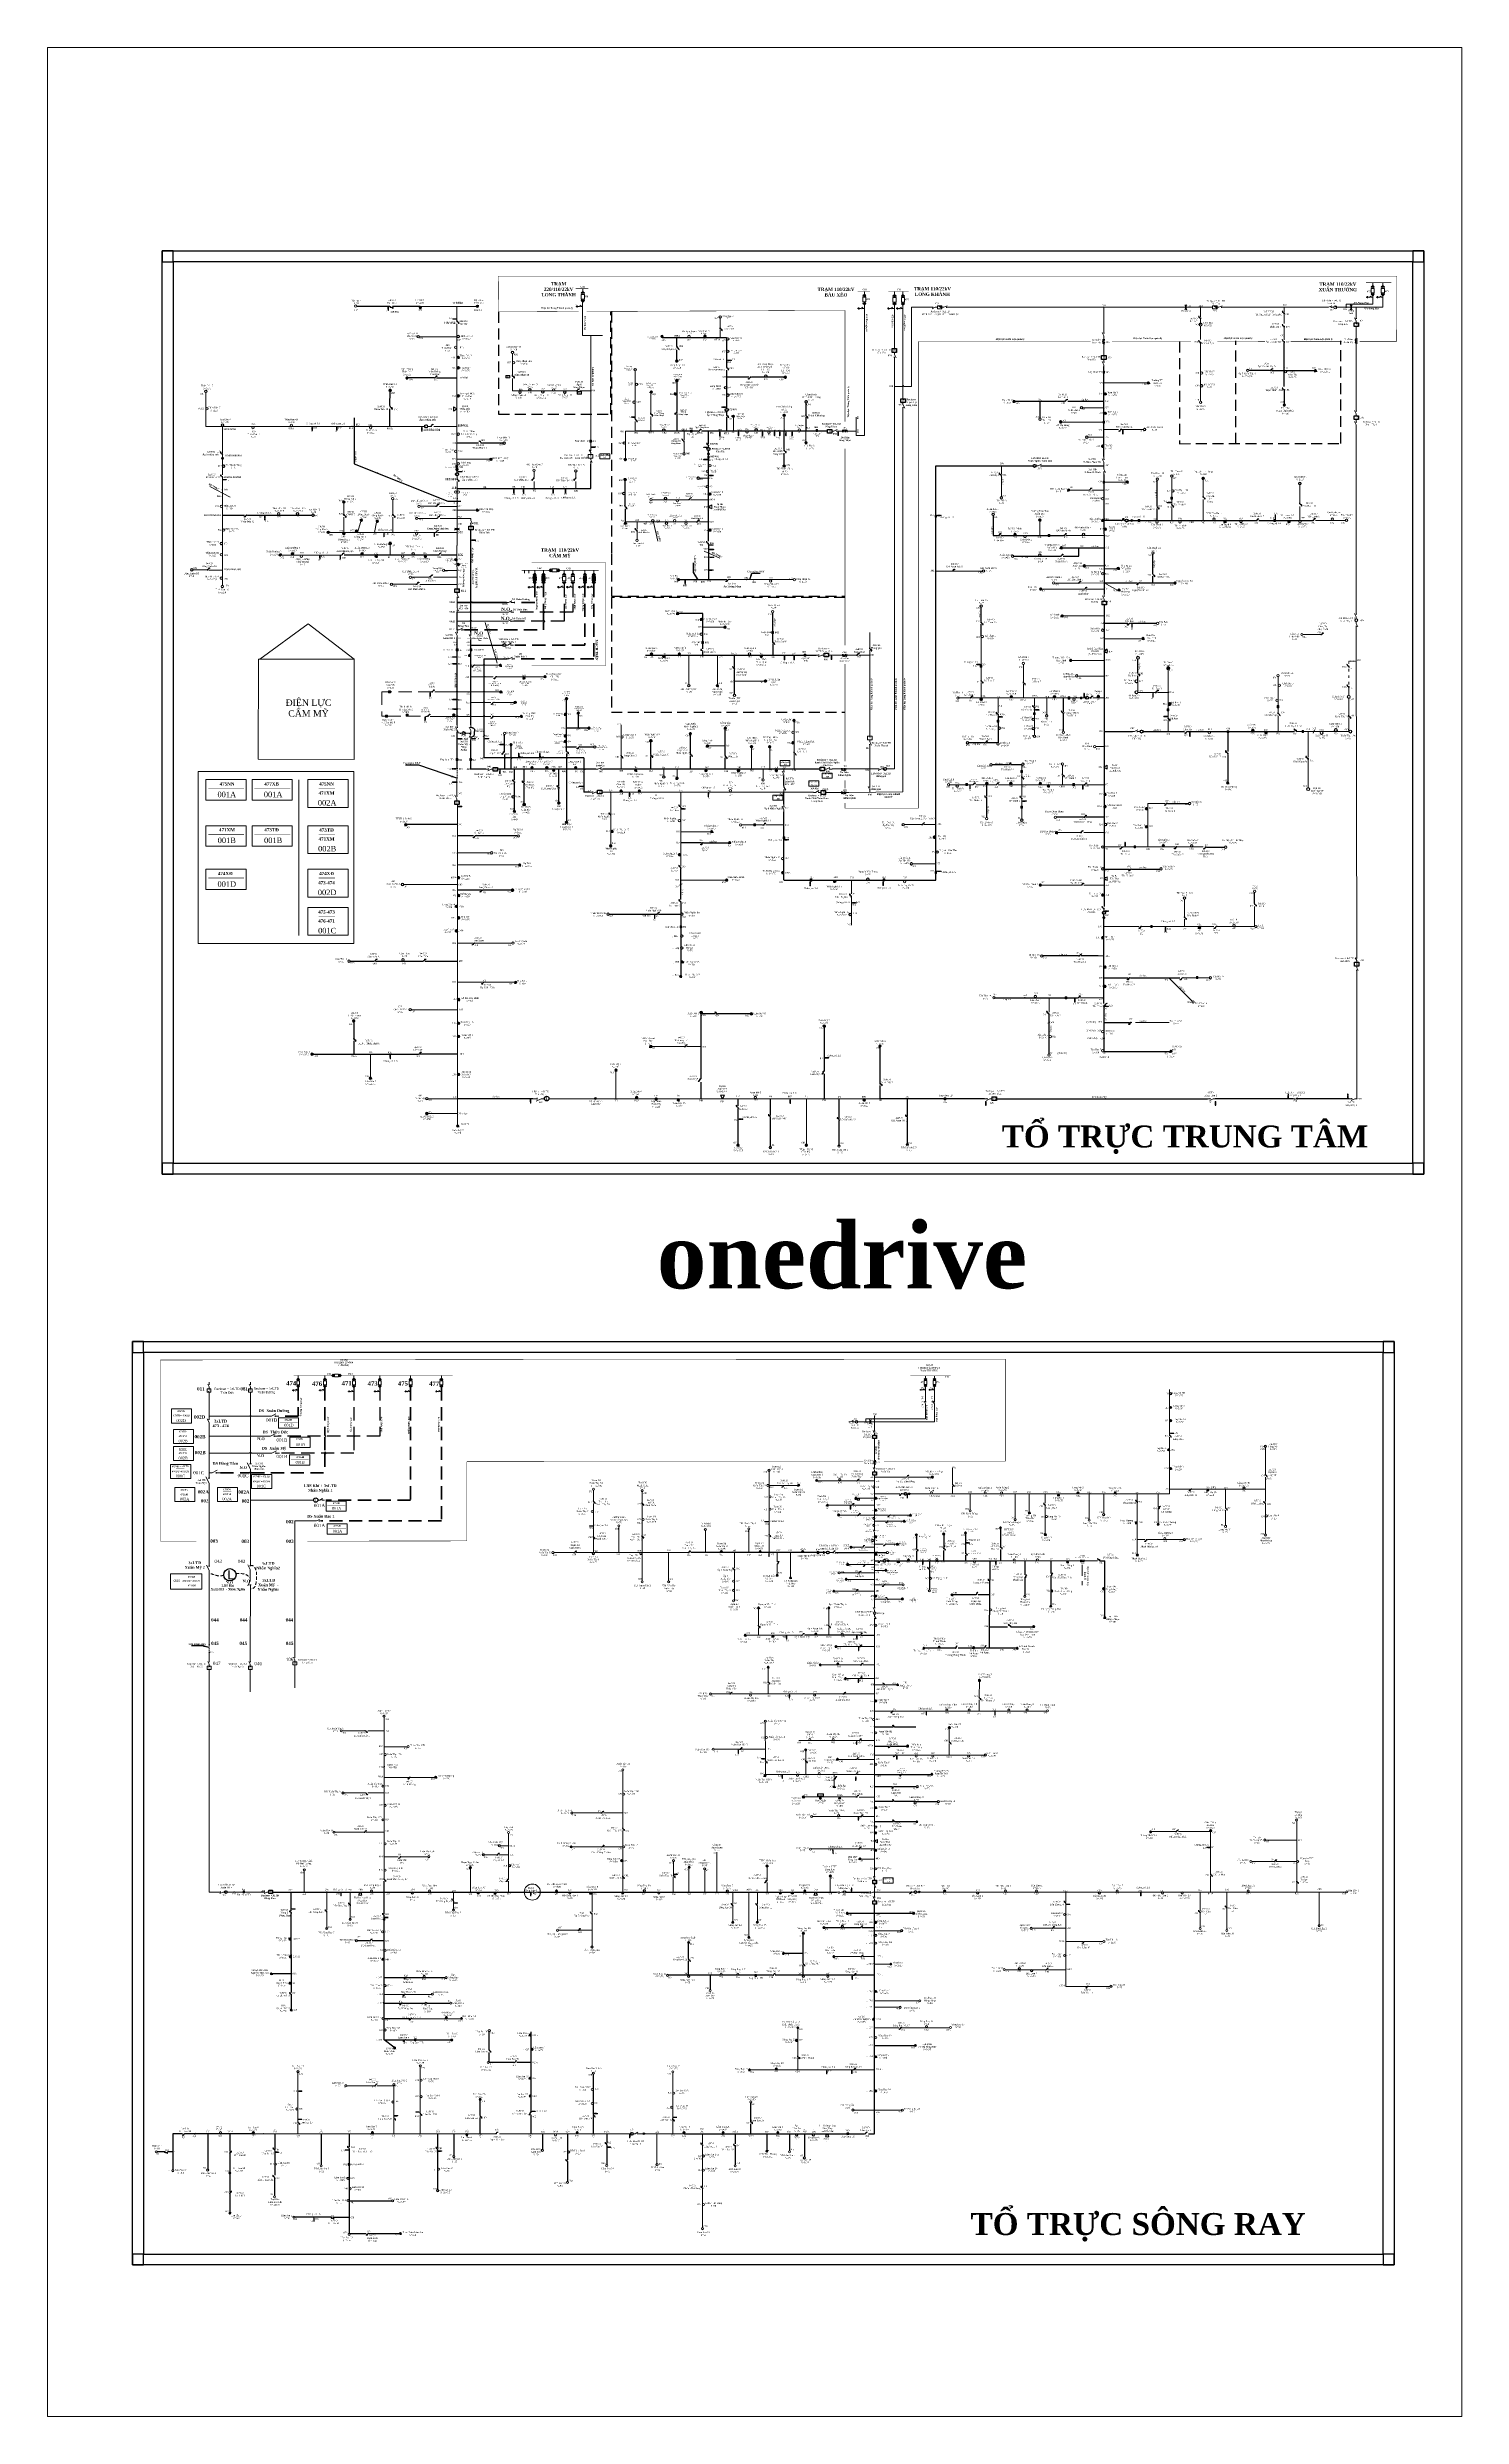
# Model space of a CAD drawing. Header units: inches. Extents: x 4393 to 9189, y -189 to 2360.
# Drawn here: x 7959 to 8603, y 426 to 1505 of the extents above; entities that cross this region are included whole.
import ezdxf
from ezdxf.enums import TextEntityAlignment as Align

# ---------------------------------------------------------------- set-up
doc = ezdxf.new("R2010")
doc.units = ezdxf.units.IN
doc.header["$MEASUREMENT"] = 0
doc.linetypes.add('ACAD_ISO03W100', pattern=[30, 12, -18])
doc.linetypes.add('DASHED', pattern=[0.75, 0.5, -0.25])
for name, color, linetype, lineweight in [('Day 220kV', 6, 'Continuous', 30), ('Day 22kV', 1, 'Continuous', 25), ('Khung', 7, 'Continuous', 20), ('TBA', 5, 'Continuous', 18), ('Text', 7, 'Continuous', 15), ('Thiet bi', 3, 'Continuous', 18)]:
    doc.layers.add(name, color=color, linetype=linetype, lineweight=lineweight)
doc.layers.add('TEXT477TANPHU', color=7, linetype='Continuous')
doc.styles.get("Standard").update_dxf_attribs({"font": 'arial.ttf'})
doc.styles.add('TimeNRoman', font='times.ttf')
doc.styles.add('TimeNRoman-B', font='timesbd.ttf')
doc.dimstyles.get("Standard").update_dxf_attribs({"dimtxt": 0.18, "dimasz": 0.18, "dimexe": 0.18, "dimexo": 0.0625, "dimgap": 0.09, "dimtad": 0, "dimtih": 1, "dimtoh": 1, "dimdec": 4, "dimzin": 0, "dimdsep": 46, "dimtxsty": 'Standard', "dimcen": 0.09, "dimadec": 0, "dimazin": 0, "dimtfac": 1, "dimtdec": 4, "dimtofl": 0, "dimtmove": 0, "dimatfit": 3, "dimfxl": 1, "dimtolj": 1, "dimtzin": 0, "dimarcsym": 0})

# ---------------------------------------------------------------- blocks, each defined once
blk = doc.blocks.new('TBA 1P')
h = blk.add_hatch(color=4)
h.set_gradient(color1=(0, 0, 255), one_color=1, tint=1, name='SPHERICAL')
h.paths.add_polyline_path([(0.8, 0.8, 1), (-0.8, 0.8, 1)])
h.paths.add_polyline_path([(-0.8, 0.8, -1), (0.8, 0.8, -1)], flags=16)
at = {"color": 0}
for radius in [0.8, 0.769, 0.759, 0.759, 0.748, 0.737, 0.726, 0.715]:
    blk.add_circle((0, 0.8), radius, dxfattribs=at)
blk = doc.blocks.new('FCO')
at = {"color": 0}
blk.add_lwpolyline([(0, 0, 0.707499), (1.1, 0.5, -0.707499), (2.3, 1.1, -5.301682)], format="xyb", dxfattribs=at)
blk.add_lwpolyline([(0, 0), (2.3, 1.1)], dxfattribs=at)
blk = doc.blocks.new('LBFCO')
blk.add_hatch(color=0).paths.add_polyline_path([(2.3, 1.1, 0.707499), (1.1, 0.5)])
at = {"color": 0}
blk.add_lwpolyline([(0, 0, 0.707499), (1.1, 0.5, -0.707499), (2.3, 1.1, -5.301682)], format="xyb", dxfattribs=at)
blk.add_lwpolyline([(0, 0), (2.3, 1.1)], dxfattribs=at)
blk = doc.blocks.new('ALTD')
at = {"color": 0}
for points in [[(3.38, 1.08), (1.27, 0), (0, 0)], [(2.99, 0.31), (2.99, -0.31)], [(2.99, 0), (4.73, 0)]]:
    blk.add_lwpolyline(points, dxfattribs=at)
blk = doc.blocks.new('RECLOSER')
blk.add_hatch(color=0).paths.add_polyline_path([(0, 1), (0, -1), (2.9, -1)])
at = {"color": 0}
blk.add_line((2.9, 1), (2.9, -1), dxfattribs=at)
blk.add_lwpolyline([(0, -1), (2.9, -1), (2.9, 1), (0, 1)], close=True, dxfattribs=at)
blk = doc.blocks.new('DO DEM')
at = {"color": 0}
for points in [[(-1.4, 1.5), (-1.4, 0.5, 1), (-0.5, 0.5), (-0.5, 1.5)], [(-0.5, 1.5), (-0.5, 0.5, 1), (0.5, 0.5), (0.5, 1.5)], [(0.5, 1.5), (0.5, 0.5, 1), (1.4, 0.5), (1.4, 1.5)]]:
    blk.add_lwpolyline(points, format="xyb", dxfattribs=at)
blk = doc.blocks.new('NOI DAT')
at = {"color": 0}
for points in [[(0, 0), (0, -1.4)], [(0, -3.5), (0, -2.2), (-0.7, -1)], [(0.6, -3.5), (-0.6, -3.5)], [(-0.5, -3.7), (0.5, -3.7)], [(-0.3, -3.8), (0.3, -3.8)], [(-0.2, -4), (0.2, -4)], [(-0.1, -4.1), (0.1, -4.1)]]:
    blk.add_lwpolyline(points, dxfattribs=at)
blk = doc.blocks.new('MAT CAT')
at = {"color": 0}
for points in [[(-1, 5.8), (0, 6.7), (1, 5.8)], [(-1, 5.3), (0, 6.2), (1, 5.3)], [(-1, 1.4), (0, 0.5), (1, 1.4)], [(-1, 0.9), (0, 0), (1, 0.9)], [(0, 4.8), (0, 6.2)], [(0, 1.9), (0, 0.5)]]:
    blk.add_lwpolyline(points, dxfattribs=at)
blk.add_lwpolyline([(-1, 4.8), (1, 4.8), (1, 1.9), (-1, 1.9)], close=True, dxfattribs=at)
blk = doc.blocks.new('TBA 3P')
h = blk.add_hatch(color=4)
h.set_gradient(color1=(0, 0, 255), one_color=1, tint=1, name='INVSPHERICAL')
h.paths.add_polyline_path([(0, 1.6), (0, 1.6, 0.414214), (-0.8, 0.8, 0.131652), (-0.7, 0.4), (-0.7, 0.4, -0.12747), (-0.8, 0.8, -0.409402)])
h = blk.add_hatch(color=4)
h.set_gradient(color1=(0, 0, 255), one_color=1, tint=1, name='INVSPHERICAL')
h.paths.add_polyline_path([(0.8, 0.8, 1), (-0.8, 0.8, 1)])
h.paths.add_polyline_path([(-0.8, 0.8, -1), (0.8, 0.8, -1)], flags=16)
h = blk.add_hatch()
h.set_pattern_fill('AR-HBONE', color=4, scale=0.25, style=0)
h.paths.add_polyline_path([(0.7, 0.4), (0.7, 0.4, -0.566432), (-0.7, 0.4), (-0.7, 0.4, 0.57735)])
h = blk.add_hatch(color=4)
h.set_gradient(color1=(0, 0, 255), one_color=1, tint=1, name='SPHERICAL')
h.paths.add_polyline_path([(0, 1.6), (0, 1.6, -0.409402), (0.8, 0.8, -0.12747), (0.7, 0.4), (0.7, 0.4, 0.131652), (0.8, 0.8, 0.414214)])
at = {"color": 0}
blk.add_lwpolyline([(0, 1.6, 0, 1.39, 0), (0, 0.4, 0, 0, 0)], format="xyseb", dxfattribs=at)
blk.add_lwpolyline([(-0.7, 0.4), (0.7, 0.4), (0, 1.6)], close=True, dxfattribs=at)
for radius in [0.8, 0.778]:
    blk.add_circle((0, 0.8), radius, dxfattribs=at)
blk = doc.blocks.new('LBS')
blk.add_hatch(color=0).paths.add_polyline_path([(-0.7, 0.7, 0.198912), (-1, 0, 0.668179), (0.7, -0.7)])
at = {"color": 0}
blk.add_circle((0, 0), 1.02, dxfattribs=at)
blk = doc.blocks.new('DUNG LUOI')
at = {"color": 0}
for points in [[(-1, -1.6), (-0.6, -1.1), (-0.6, 1.1), (-1, 1.6)], [(0.4, -1.6), (0, -1.1), (0, 1.1), (0.4, 1.6)]]:
    blk.add_lwpolyline(points, dxfattribs=at)
blk = doc.blocks.new('LA')
at = {"color": 0}
for p, q in [((0.9, -4.4), (0.1, -4.4)), ((0.2, -4.5), (0.8, -4.5)), ((0.3, -2.3), (0.5, -2.7)), ((0.3, -2.3), (0.7, -2.3)), ((0.3, -3.9), (0.3, -2.3)), ((0.3, -2.7), (0.7, -2.7)), ((0.3, -3.1), (0.7, -3.1)), ((0.3, -3.3), (0.7, -3.3)), ((0.3, -3.5), (0.7, -3.5)), ((0.3, -3.7), (0.7, -3.7)), ((0.7, -3.9), (0.3, -3.9)), ((0.3, -4.6), (0.7, -4.6)), ((0.4, -4.7), (0.6, -4.7)), ((0.5, -1.7), (0.5, -2.3)), ((0.5, -2.7), (0.7, -2.3)), ((0.5, -3.9), (0.5, -4.4)), ((0.5, -4.8), (0.6, -4.8)), ((0.7, -2.3), (0.7, -3.9))]:
    blk.add_line(p, q, dxfattribs=at)
blk = doc.blocks.new('TU BU')
at = {"color": 0}
for points in [[(0.6, -1), (0, 0), (-0.6, -1)], [(-0.7, -1.2), (-1.3, -2.2), (-0.1, -2.2)], [(-0.5, -1.3), (-0.9, -1.1)], [(-0.4, -1.1), (-0.8, -0.9)], [(-0.1, -2.4), (-0.1, -2)], [(0.1, -2.2), (1.3, -2.2), (0.7, -1.2)], [(0.1, -2.4), (0.1, -2)], [(0.4, -1.1), (0.8, -0.9)], [(0.5, -1.3), (0.9, -1.1)]]:
    blk.add_lwpolyline(points, dxfattribs=at)
blk = doc.blocks.new('TBA 1000')
at = {"color": 0}
blk.add_lwpolyline([(0, 1.4, 0, 1.39, 0), (0, 0, 0, 0, 0)], format="xyseb", dxfattribs=at)
for points in [[(-0.7, 0), (0.7, 0), (0, 1.4)], [(-0.7, 1.4), (0.7, 1.4), (0.7, 0), (-0.7, 0)]]:
    blk.add_lwpolyline(points, close=True, dxfattribs=at)
blk = doc.blocks.new('ngoi sao')
at = {"layer": 'Day 22kV', "color": 1}
for p, q in [((7789, 2470), (7804, 2475)), ((7804, 2465), (7789, 2470)), ((7804, 2475), (7804, 2490)), ((7804, 2490), (7812, 2478)), ((7804, 2450), (7804, 2465)), ((7812, 2462), (7804, 2450)), ((7812, 2478), (7827, 2482)), ((7827, 2458), (7812, 2462)), ((7827, 2482), (7818, 2470)), ((7818, 2470), (7827, 2458))]:
    blk.add_line(p, q, dxfattribs=at)
blk = doc.blocks.new('báo sự cố')
at = {"layer": 'Day 22kV', "color": 1, "xscale": 0.1313280000002237, "yscale": 0.1313280000002237, "zscale": 0.1313280000002237}
blk.add_blockref('ngoi sao', (6759.6, 2134.3, 3), dxfattribs=at)
at = {"layer": 'TBA', "xscale": 3.449999999999818, "yscale": 3.449999999999818, "zscale": 3.449999999999818, "rotation": 90}
blk.add_blockref('TBA 1P', (7788, 2458.8), dxfattribs=at)
blk = doc.blocks.new('tuj bù ứng động')
at = {"color": 0}
for points in [[(7851.9, 2811.7), (7850.5, 2810.9), (7852.4, 2809.7)], [(7852.9, 2810.5), (7852.1, 2809.2)], [(7853.5, 2810.2), (7852.7, 2808.8)], [(7855.9, 2813.3), (7855.1, 2814.6)], [(7856.5, 2813.6), (7855.7, 2815)], [(7858.1, 2814), (7858.1, 2815.2), (7856.1, 2814.1)], [(7857, 2807.1), (7858.1, 2806.5), (7858.1, 2808.5)], [(7858.8, 2809.2), (7857.3, 2809.2)], [(7858.8, 2808.5), (7857.3, 2808.5)]]:
    blk.add_lwpolyline(points, dxfattribs=at)
at = {"layer": 'Thiet bi', "zscale": 3.6}
for p, rotation in [((7851.5, 2811.4), 29.99999999999729), ((7857.1, 2807.1), 149.9999999999897), ((7858.1, 2813.9), 270)]:
    blk.add_blockref('ALTD', p, dxfattribs=dict(at, rotation=rotation))
blk = doc.blocks.new('Re')
at = {"layer": 'Day 22kV', "color": 0}
blk.add_lwpolyline([(1873.3, 178.6), (1883.3, 178.6), (1883.3, 170.1), (1873.3, 170.1)], close=True, dxfattribs=at)
at = {"layer": 'TEXT477TANPHU', "color": 7, "true_color": 0xffffff, "insert": (1876.5, 176.9), "char_height": 5, "attachment_point": 1}
blk.add_mtext_dynamic_manual_height_columns('R', width=1.151, gutter_width=1, heights=[0], dxfattribs=at)
blk = doc.blocks.new('LBS khí')
blk.add_circle((1.1, -1.1), 3.4)
at = {"layer": 'TEXT477TANPHU', "color": 7, "true_color": 0xffffff, "insert": (-0.3, 1.4), "char_height": 5, "attachment_point": 1}
blk.add_mtext_dynamic_manual_height_columns('L', width=1.151, gutter_width=1, heights=[0], dxfattribs=at)
blk = doc.blocks.new('tu bu ung dong')
for p, q in [((6281.7, 2707.6), (6280.7, 2706.9)), ((6286.9, 2703.5), (6288.4, 2702.7))]:
    blk.add_line(p, q)
at = {"color": 0}
for points in [[(6280.7, 2706.9), (6282.2, 2706.1)], [(6282.6, 2706.7), (6281.7, 2705.2)], [(6283.1, 2706.3), (6282.3, 2704.9)], [(6286.1, 2709.5), (6285.2, 2711)], [(6286.6, 2709.9), (6285.8, 2711.3)], [(6288.4, 2710.5), (6288.4, 2711.6), (6286.3, 2710.4)], [(6289.2, 2705.9), (6287.6, 2705.9)], [(6289.2, 2705.2), (6287.6, 2705.2)], [(6288.4, 2702.7), (6288.4, 2705.2)]]:
    blk.add_lwpolyline(points, dxfattribs=at)
at = {"layer": 'Thiet bi', "zscale": 3.6}
for p, rotation in [((6281.7, 2707.6), 32.47119229083351), ((6286.9, 2703.5), 152.4711922908307), ((6288.4, 2710.5), 270)]:
    blk.add_blockref('ALTD', p, dxfattribs=dict(at, rotation=rotation))
blk = doc.blocks.new('4')
at = {"layer": 'Day 22kV', "color": 6}
for p, q in [((0, 841), (1149, 841)), ((0, 0), (0, 841)), ((1149, 841), (1149, 0)), ((1149, 0), (0, 0))]:
    blk.add_line(p, q, dxfattribs=at)
blk = doc.blocks.new('7')
at = {"layer": 'Day 22kV', "color": 6}
for p, q in [((10, 10), (0, 10)), ((0, 10), (0, 0)), ((0, 0), (10, 0)), ((10, 0), (10, 10))]:
    blk.add_line(p, q, dxfattribs=at)
blk = doc.blocks.new('11')
at = {"layer": 'Day 22kV', "color": 6}
blk.add_lwpolyline([(1139, 829.5), (10, 829.5), (10, 8.5), (1139, 8.5), (1139, 829.5)], dxfattribs=at)
for name, p in [('4', (0, -1.5)), ('7', (0, 829.5)), ('7', (1139, 829.5)), ('7', (0, -1.5)), ('7', (1139, -1.5))]:
    blk.add_blockref(name, p, dxfattribs=at)
blk = doc.blocks.new('số trụ')
at = {"layer": 'Text', "color": 2}
blk.add_lwpolyline([(-1.8, 0.8), (1.9, 0.8), (1.9, -1.4), (-1.8, -1.4)], close=True, dxfattribs=at)
at = {"layer": 'Text', "color": 4, "style": 'TimeNRoman-B'}
blk.add_text('067', height=1.5, dxfattribs=at).set_placement((0, -0.9), align=Align.CENTER)
blk = doc.blocks.new('160')
at = {"layer": 'Khung', "color": 2, "ltscale": 20, "const_width": 0.102}
blk.add_lwpolyline([(8.7, 2.7), (0.5, 2.7)], dxfattribs=at)
at = {"layer": 'Text', "color": 4}
blk.add_lwpolyline([(0, 4.7), (9.1, 4.7), (9.1, 0), (0, 0)], close=True, dxfattribs=at)
at = {"layer": 'Text', "color": 1, "ltscale": 1.5, "style": 'TimeNRoman-B'}
for s, p in [('475NN', (2.2, 3.3)), ('-', (4.6, 3.3))]:
    blk.add_text(s, height=0.75, dxfattribs=at).set_placement(p, align=Align.CENTER)
at = {"layer": 'Text', "color": 3, "ltscale": 1.5, "style": 'TimeNRoman'}
blk.add_text('160', height=1.25, dxfattribs=at).set_placement((4.7, 0.7), align=Align.CENTER)
at = {"layer": 'Text', "color": 5, "ltscale": 1.5, "style": 'TimeNRoman-B'}
blk.add_text('477XB', height=0.75, dxfattribs=at).set_placement((7.1, 3.3), align=Align.CENTER)
blk = doc.blocks.new('164')
at = {"layer": 'Khung', "color": 2, "ltscale": 20, "const_width": 0.102}
blk.add_lwpolyline([(8.7, 2.7), (0.5, 2.7)], dxfattribs=at)
at = {"layer": 'Text', "color": 4}
blk.add_lwpolyline([(0, 4.7), (9.1, 4.7), (9.1, 0), (0, 0)], close=True, dxfattribs=at)
at = {"layer": 'Text', "color": 5, "ltscale": 1.5, "style": 'TimeNRoman-B'}
blk.add_text('477XB', height=0.75, dxfattribs=at).set_placement((2.2, 3.3), align=Align.CENTER)
at = {"layer": 'Text', "color": 3, "ltscale": 1.5, "style": 'TimeNRoman'}
blk.add_text('164', height=1.25, dxfattribs=at).set_placement((4.7, 0.7), align=Align.CENTER)
at = {"layer": 'Text', "color": 1, "ltscale": 1.5, "style": 'TimeNRoman-B'}
for s, p in [('-', (4.6, 3.3)), ('475NN', (7.1, 3.3))]:
    blk.add_text(s, height=0.75, dxfattribs=at).set_placement(p, align=Align.CENTER)
blk = doc.blocks.new('180')
at = {"layer": 'Khung', "color": 2, "ltscale": 20, "const_width": 0.102}
blk.add_lwpolyline([(-13.1, 3), (-21.2, 3)], dxfattribs=at)
at = {"layer": 'Text', "color": 4}
blk.add_lwpolyline([(-21.8, 5), (-12.6, 5), (-12.6, 0.4), (-21.8, 0.4)], close=True, dxfattribs=at)
at = {"layer": 'Text', "color": 1, "ltscale": 1.5, "style": 'TimeNRoman-B'}
for s, p in [('475NN', (-19.5, 3.7)), ('-', (-17.1, 3.7))]:
    blk.add_text(s, height=0.75, dxfattribs=at).set_placement(p, align=Align.CENTER)
at = {"layer": 'Text', "color": 3, "ltscale": 1.5, "style": 'TimeNRoman'}
blk.add_text('180', height=1.25, dxfattribs=at).set_placement((-17, 1.1), align=Align.CENTER)
at = {"layer": 'Text', "color": 7, "ltscale": 1.5, "style": 'TimeNRoman-B'}
blk.add_text('473GL', height=0.75, dxfattribs=at).set_placement((-14.7, 3.7), align=Align.CENTER)
blk = doc.blocks.new('201')
at = {"layer": 'Khung', "color": 2, "ltscale": 20, "const_width": 0.102}
blk.add_lwpolyline([(8.7, 2.7), (0.5, 2.7)], dxfattribs=at)
at = {"layer": 'Text', "color": 4}
blk.add_lwpolyline([(0, 4.7), (9.1, 4.7), (9.1, 0), (0, 0)], close=True, dxfattribs=at)
at = {"layer": 'Text', "color": 4, "ltscale": 1.5, "style": 'TimeNRoman-B'}
blk.add_text('473TĐ', height=0.75, dxfattribs=at).set_placement((2.2, 3.3), align=Align.CENTER)
at = {"layer": 'Text', "color": 3, "ltscale": 1.5, "style": 'TimeNRoman'}
blk.add_text('201', height=1.25, dxfattribs=at).set_placement((4.7, 0.7), align=Align.CENTER)
at = {"layer": 'Text', "color": 1, "ltscale": 1.5, "style": 'TimeNRoman-B'}
blk.add_text('-', height=0.75, dxfattribs=at).set_placement((4.6, 3.3), align=Align.CENTER)
at = {"layer": 'Text', "color": 7, "ltscale": 1.5, "style": 'TimeNRoman-B'}
blk.add_text('476LA', height=0.75, dxfattribs=at).set_placement((7.1, 3.3), align=Align.CENTER)
blk = doc.blocks.new('1602')
at = {"layer": 'Khung', "color": 2, "ltscale": 20, "const_width": 0.102}
blk.add_lwpolyline([(8.7, 2.7), (0.5, 2.7)], dxfattribs=at)
at = {"layer": 'Text', "color": 4}
blk.add_lwpolyline([(0, 4.7), (9.1, 4.7), (9.1, 0), (0, 0)], close=True, dxfattribs=at)
at = {"layer": 'Text', "color": 5, "ltscale": 1.5, "style": 'TimeNRoman-B'}
blk.add_text('477XB', height=0.75, dxfattribs=at).set_placement((2.2, 3.3), align=Align.CENTER)
at = {"layer": 'Text', "color": 3, "ltscale": 1.5, "style": 'TimeNRoman'}
blk.add_text('160/02', height=1.25, dxfattribs=at).set_placement((4.7, 0.7), align=Align.CENTER)
at = {"layer": 'Text', "color": 1, "ltscale": 1.5, "style": 'TimeNRoman-B'}
blk.add_text('-', height=0.75, dxfattribs=at).set_placement((4.6, 3.3), align=Align.CENTER)
at = {"layer": 'Text', "color": 7, "ltscale": 1.5, "style": 'TimeNRoman-B'}
blk.add_text('477LG', height=0.75, dxfattribs=at).set_placement((7.1, 3.3), align=Align.CENTER)
blk = doc.blocks.new('398')
at = {"layer": 'Khung', "color": 2, "ltscale": 20, "const_width": 0.102}
blk.add_lwpolyline([(8.7, 2.7), (0.5, 2.7)], dxfattribs=at)
at = {"layer": 'Text', "color": 4}
blk.add_lwpolyline([(0, 4.7), (9.1, 4.7), (9.1, 0), (0, 0)], close=True, dxfattribs=at)
at = {"layer": 'Text', "color": 6, "ltscale": 1.5, "style": 'TimeNRoman-B'}
blk.add_text('471XM', height=0.75, dxfattribs=at).set_placement((2.2, 3.3), align=Align.CENTER)
at = {"layer": 'Text', "color": 3, "ltscale": 1.5, "style": 'TimeNRoman'}
blk.add_text('398', height=1.25, dxfattribs=at).set_placement((4.7, 0.7), align=Align.CENTER)
at = {"layer": 'Text', "color": 1, "ltscale": 1.5, "style": 'TimeNRoman-B'}
blk.add_text('-', height=0.75, dxfattribs=at).set_placement((4.6, 3.3), align=Align.CENTER)
at = {"layer": 'Text', "color": 7, "ltscale": 1.5, "style": 'TimeNRoman-B'}
blk.add_text('475SR', height=0.75, dxfattribs=at).set_placement((7.1, 3.3), align=Align.CENTER)
blk = doc.blocks.new('giaodiem')
at = {"layer": 'Text'}
h = blk.add_hatch(color=4, dxfattribs=at)
h.set_gradient(color1=(124, 3, 19), one_color=1, tint=1)
h.paths.add_polyline_path([(309.5, 1532.1), (308.9, 1532.1, 0.414214), (309.5, 1531.5)])
h.paths.add_polyline_path([(309.5, 1532.7, 0.414214), (308.9, 1532.1), (309.5, 1532.1)])
h.paths.add_polyline_path([(309.5, 1532.7), (309.5, 1532.1), (310.2, 1532.1, 0.414214)])
h.paths.add_polyline_path([(310.2, 1532.1), (309.5, 1532.1), (309.5, 1531.5, 0.414214)])

msp = doc.modelspace()

# ---------------------------------------------------------------- hatches: boundary and pattern name
at = {"layer": 'Text', "lineweight": 15}
h = msp.add_hatch(dxfattribs=at)
h.set_pattern_fill('ANSI38', color=4, scale=0.5, style=0)
h.set_pattern_definition([(45, (8296.92188, 468.857576), (-0.044194174, 0.044194174), []), (135, (8296.92188, 468.857576), (-0.1325825215, 0.044194174), [0.15625, -0.09375])])
h.paths.add_polyline_path([(8440.6, 1357.2), (8439.9, 1357.2), (8439.9, 1356.3), (8440.6, 1356.3)])
h = msp.add_hatch(dxfattribs=at)
h.set_pattern_fill('ANSI38', color=4, scale=0.5, style=0)
h.set_pattern_definition([(45, (8109.10371, 442.06179), (-0.044194174, 0.044194174), []), (135, (8109.10371, 442.06179), (-0.1325825215, 0.044194174), [0.15625, -0.09375])])
h.paths.add_polyline_path([(8252.8, 1330.4), (8252.1, 1330.4), (8252.1, 1329.5), (8252.8, 1329.5)])
h = msp.add_hatch(dxfattribs=at)
h.set_pattern_fill('ANSI38', color=4, scale=0.5, style=0)
h.set_pattern_definition([(45, (8166.17138, 442.283377), (-0.044194174, 0.044194174), []), (135, (8166.17138, 442.283377), (-0.1325825215, 0.044194174), [0.15625, -0.09375])])
h.paths.add_polyline_path([(8309.9, 1330.6), (8309.2, 1330.6), (8309.2, 1329.7), (8309.9, 1329.7)])
h = msp.add_hatch(dxfattribs=at)
h.set_pattern_fill('ANSI38', color=4, scale=0.5, style=0)
h.set_pattern_definition([(45, (8296.92188, 446.11592), (-0.044194174, 0.044194174), []), (135, (8296.92188, 446.11592), (-0.1325825215, 0.044194174), [0.15625, -0.09375])])
h.paths.add_polyline_path([(8440.6, 1334.4), (8439.9, 1334.4), (8439.9, 1333.5), (8440.6, 1333.5)])
h = msp.add_hatch(dxfattribs=at)
h.set_pattern_fill('ANSI38', color=4, scale=0.5, style=0)
h.set_pattern_definition([(45, (8063.20085, 437.45577), (-0.044194174, 0.044194174), []), (135, (8063.20085, 437.45577), (-0.1325825215, 0.044194174), [0.15625, -0.09375])])
h.paths.add_polyline_path([(8206.9, 1325.8), (8206.2, 1325.8), (8206.2, 1324.9), (8206.9, 1324.9)])
h = msp.add_hatch(dxfattribs=at)
h.set_pattern_fill('ANSI38', color=4, scale=0.5, style=0)
h.set_pattern_definition([(45, (8116.89047, 430.22083), (-0.044194174, 0.044194174), []), (135, (8116.89047, 430.22083), (-0.1325825215, 0.044194174), [0.15625, -0.09375])])
h.paths.add_polyline_path([(8260.6, 1318.5), (8259.9, 1318.5), (8259.9, 1317.6), (8260.6, 1317.6)])
h = msp.add_hatch(dxfattribs=at)
h.set_pattern_fill('ANSI38', color=4, scale=0.5, style=0)
h.set_pattern_definition([(45, (8296.92188, 418.8018), (-0.044194174, 0.044194174), []), (135, (8296.92188, 418.8018), (-0.1325825215, 0.044194174), [0.15625, -0.09375])])
h.paths.add_polyline_path([(8440.6, 1307.1), (8439.9, 1307.1), (8439.9, 1306.2), (8440.6, 1306.2)])
h = msp.add_hatch(dxfattribs=at)
h.set_pattern_fill('ANSI38', color=4, scale=0.5, style=0)
h.set_pattern_definition([(45, (8327.814235, 411.462466), (-0.044194174, 0.044194174), []), (135, (8327.814235, 411.462466), (-0.1325825215, 0.044194174), [0.15625, -0.09375])])
h.paths.add_polyline_path([(8471.5, 1299.8), (8470.8, 1299.8), (8470.8, 1298.9), (8471.5, 1298.9)])
h = msp.add_hatch(dxfattribs=at)
h.set_pattern_fill('ANSI38', color=4, scale=0.5, style=0)
h.set_pattern_definition([(45, (8220.404715, 403.294566), (-0.044194174, 0.044194174), []), (135, (8220.404715, 403.294566), (-0.1325825215, 0.044194174), [0.15625, -0.09375])])
h.paths.add_polyline_path([(8364.1, 1291.6), (8363.4, 1291.6), (8363.4, 1290.7), (8364.1, 1290.7)])
h = msp.add_hatch(dxfattribs=at)
h.set_pattern_fill('ANSI38', color=4, scale=0.5, style=0)
h.set_pattern_definition([(45, (8312.937634, 401.36336), (-0.044194174, 0.044194174), []), (135, (8312.937634, 401.36336), (-0.1325825215, 0.044194174), [0.15625, -0.09375])])
h.paths.add_polyline_path([(8456.6, 1289.7), (8455.9, 1289.7), (8455.9, 1288.8), (8456.6, 1288.8)])
h = msp.add_hatch(dxfattribs=at)
h.set_pattern_fill('ANSI38', color=4, scale=0.5, style=0)
h.set_pattern_definition([(45, (8374.68045, 401.36336), (-0.044194174, 0.044194174), []), (135, (8374.68045, 401.36336), (-0.1325825215, 0.044194174), [0.15625, -0.09375])])
h.paths.add_polyline_path([(8518.4, 1289.7), (8517.7, 1289.7), (8517.7, 1288.8), (8518.4, 1288.8)])
h = msp.add_hatch(dxfattribs=at)
h.set_pattern_fill('ANSI38', color=4, scale=0.5, style=0)
h.set_pattern_definition([(45, (8271.9082, 394.46549), (-0.044194174, 0.044194174), []), (135, (8271.9082, 394.46549), (-0.1325825215, 0.044194174), [0.15625, -0.09375])])
h.paths.add_polyline_path([(8415.6, 1282.8), (8414.9, 1282.8), (8414.9, 1281.9), (8415.6, 1281.9)])
at = {"layer": 'Text'}
h = msp.add_hatch(dxfattribs=at)
h.set_pattern_fill('ANSI31', color=3, style=0)
edge = h.paths.add_edge_path()
edge.add_line((8180.4, 1261.4), (8181.1, 1260.7))
edge.add_line((8181.1, 1260.7), (8181.8, 1261.4))
edge = h.paths.add_edge_path()
edge.add_line((8180.4, 1261), (8181.1, 1260.3))
edge.add_line((8181.1, 1260.3), (8181.8, 1261))
edge = h.paths.add_edge_path()
edge.add_line((8180.4, 1264.2), (8181.1, 1264.8))
edge.add_line((8181.1, 1264.8), (8181.8, 1264.2))
h.paths.add_polyline_path([(8180.4, 1263.8), (8181.9, 1263.8), (8181.9, 1261.8), (8180.4, 1261.8)])
edge = h.paths.add_edge_path()
edge.add_line((8180.4, 1264.6), (8181.1, 1265.2))
edge.add_line((8181.1, 1265.2), (8181.8, 1264.6))
edge = h.paths.add_edge_path()
edge.add_line((8181.1, 1261.8), (8181.1, 1260.7))
edge = h.paths.add_edge_path()
edge.add_line((8181.1, 1263.8), (8181.1, 1264.8))
h = msp.add_hatch(dxfattribs=at)
h.set_pattern_fill('ANSI31', color=3, style=0)
edge = h.paths.add_edge_path()
edge.add_line((8184.4, 1261.4), (8185.1, 1260.7))
edge.add_line((8185.1, 1260.7), (8185.8, 1261.4))
edge = h.paths.add_edge_path()
edge.add_line((8184.4, 1261), (8185.1, 1260.3))
edge.add_line((8185.1, 1260.3), (8185.8, 1261))
edge = h.paths.add_edge_path()
edge.add_line((8184.4, 1264.2), (8185.1, 1264.8))
edge.add_line((8185.1, 1264.8), (8185.8, 1264.2))
h.paths.add_polyline_path([(8184.4, 1263.8), (8185.8, 1263.8), (8185.8, 1261.8), (8184.4, 1261.8)])
edge = h.paths.add_edge_path()
edge.add_line((8184.4, 1264.6), (8185.1, 1265.2))
edge.add_line((8185.1, 1265.2), (8185.8, 1264.6))
edge = h.paths.add_edge_path()
edge.add_line((8185.1, 1261.8), (8185.1, 1260.7))
edge = h.paths.add_edge_path()
edge.add_line((8185.1, 1263.8), (8185.1, 1264.8))
h = msp.add_hatch(dxfattribs=at)
h.set_pattern_fill('ANSI31', color=3, style=0)
edge = h.paths.add_edge_path()
edge.add_line((8203.3, 1261.4), (8204, 1260.7))
edge.add_line((8204, 1260.7), (8204.7, 1261.4))
edge = h.paths.add_edge_path()
edge.add_line((8203.3, 1261), (8204, 1260.3))
edge.add_line((8204, 1260.3), (8204.7, 1261))
edge = h.paths.add_edge_path()
edge.add_line((8203.3, 1264.2), (8204, 1264.8))
edge.add_line((8204, 1264.8), (8204.7, 1264.2))
h.paths.add_polyline_path([(8203.3, 1263.8), (8204.7, 1263.8), (8204.7, 1261.8), (8203.3, 1261.8)])
edge = h.paths.add_edge_path()
edge.add_line((8203.3, 1264.6), (8204, 1265.2))
edge.add_line((8204, 1265.2), (8204.7, 1264.6))
edge = h.paths.add_edge_path()
edge.add_line((8204, 1261.8), (8204, 1260.7))
edge = h.paths.add_edge_path()
edge.add_line((8204, 1263.8), (8204, 1264.8))
h = msp.add_hatch(dxfattribs=at)
h.set_pattern_fill('ANSI31', color=3, style=0)
edge = h.paths.add_edge_path()
edge.add_line((8207.3, 1261.4), (8208, 1260.7))
edge.add_line((8208, 1260.7), (8208.7, 1261.4))
edge = h.paths.add_edge_path()
edge.add_line((8207.3, 1261), (8208, 1260.3))
edge.add_line((8208, 1260.3), (8208.7, 1261))
edge = h.paths.add_edge_path()
edge.add_line((8207.3, 1264.2), (8208, 1264.8))
edge.add_line((8208, 1264.8), (8208.7, 1264.2))
h.paths.add_polyline_path([(8207.3, 1263.8), (8208.7, 1263.8), (8208.7, 1261.8), (8207.3, 1261.8)])
edge = h.paths.add_edge_path()
edge.add_line((8207.3, 1264.6), (8208, 1265.2))
edge.add_line((8208, 1265.2), (8208.7, 1264.6))
edge = h.paths.add_edge_path()
edge.add_line((8208, 1261.8), (8208, 1260.7))
edge = h.paths.add_edge_path()
edge.add_line((8208, 1263.8), (8208, 1264.8))
at = {"layer": 'Text', "lineweight": 15}
h = msp.add_hatch(dxfattribs=at)
h.set_pattern_fill('ANSI38', color=4, scale=0.5, style=0)
h.set_pattern_definition([(45, (8002.45357, 342.430753), (-0.044194174, 0.044194174), []), (135, (8002.45357, 342.430753), (-0.1325825215, 0.044194174), [0.15625, -0.09375])])
h.paths.add_polyline_path([(8146.2, 1230.7), (8145.4, 1230.7), (8145.4, 1229.8), (8146.2, 1229.8)])
h = msp.add_hatch(dxfattribs=at)
h.set_pattern_fill('ANSI38', color=4, scale=0.5, style=0)
h.set_pattern_definition([(45, (8008.72041, 342.37907), (-0.044194174, 0.044194174), []), (135, (8008.72041, 342.37907), (-0.1325825215, 0.044194174), [0.15625, -0.09375])])
h.paths.add_polyline_path([(8152.4, 1230.7), (8151.7, 1230.7), (8151.7, 1229.8), (8152.4, 1229.8)])
h = msp.add_hatch(dxfattribs=at)
h.set_pattern_fill('ANSI38', color=4, scale=0.5, style=0)
h.set_pattern_definition([(45, (8114.19527, 345.765355), (-0.044194174, 0.044194174), []), (135, (8114.19527, 345.765355), (-0.1325825215, 0.044194174), [0.15625, -0.09375])])
h.paths.add_polyline_path([(8257.9, 1234.1), (8257.2, 1234.1), (8257.2, 1233.2), (8257.9, 1233.2)])
h = msp.add_hatch(dxfattribs=at)
h.set_pattern_fill('ANSI38', color=4, scale=0.5, style=0)
h.set_pattern_definition([(45, (8146.14541, 350.27424), (-0.044194174, 0.044194174), []), (135, (8146.14541, 350.27424), (-0.1325825215, 0.044194174), [0.15625, -0.09375])])
h.paths.add_polyline_path([(8289.9, 1238.6), (8289.1, 1238.6), (8289.1, 1237.7), (8289.9, 1237.7)])
h = msp.add_hatch(dxfattribs=at)
h.set_pattern_fill('ANSI38', color=4, scale=0.5, style=0)
h.set_pattern_definition([(45, (8160.814326, 340.016914), (-0.044194174, 0.044194174), []), (135, (8160.814326, 340.016914), (-0.1325825215, 0.044194174), [0.15625, -0.09375])])
h.paths.add_polyline_path([(8304.5, 1228.3), (8303.8, 1228.3), (8303.8, 1227.4), (8304.5, 1227.4)])
h = msp.add_hatch(dxfattribs=at)
h.set_pattern_fill('ANSI38', color=4, scale=0.5, style=0)
h.set_pattern_definition([(45, (8240.993173, 334.96778), (-0.044194174, 0.044194174), []), (135, (8240.993173, 334.96778), (-0.1325825215, 0.044194174), [0.15625, -0.09375])])
h.paths.add_polyline_path([(8384.7, 1223.3), (8384, 1223.3), (8384, 1222.4), (8384.7, 1222.4)])
h = msp.add_hatch(dxfattribs=at)
h.set_pattern_fill('ANSI38', color=4, scale=0.5, style=0)
h.set_pattern_definition([(45, (8281.066604, 320.5459), (-0.044194174, 0.044194174), []), (135, (8281.066604, 320.5459), (-0.1325825215, 0.044194174), [0.15625, -0.09375])])
h.paths.add_polyline_path([(8424.8, 1208.9), (8424, 1208.9), (8424, 1207.9), (8424.8, 1207.9)])
h = msp.add_hatch(dxfattribs=at)
h.set_pattern_fill('ANSI38', color=4, scale=0.5, style=0)
h.set_pattern_definition([(45, (8248.73371, 309.94623), (-0.044194174, 0.044194174), []), (135, (8248.73371, 309.94623), (-0.1325825215, 0.044194174), [0.15625, -0.09375])])
h.paths.add_polyline_path([(8392.4, 1198.3), (8391.7, 1198.3), (8391.7, 1197.3), (8392.4, 1197.3)])
h = msp.add_hatch(dxfattribs=at)
h.set_pattern_fill('ANSI38', color=4, scale=0.5, style=0)
h.set_pattern_definition([(45, (8265.295286, 313.427234), (-0.044194174, 0.044194174), []), (135, (8265.295286, 313.427234), (-0.1325825215, 0.044194174), [0.15625, -0.09375])])
h.paths.add_polyline_path([(8409, 1201.7), (8408.3, 1201.7), (8408.3, 1200.8), (8409, 1200.8)])
h = msp.add_hatch(dxfattribs=at)
h.set_pattern_fill('ANSI38', color=4, scale=0.5, style=0)
h.set_pattern_definition([(45, (8326.164444, 315.228625), (-0.044194174, 0.044194174), []), (135, (8326.164444, 315.228625), (-0.1325825215, 0.044194174), [0.15625, -0.09375])])
h.paths.add_polyline_path([(8469.9, 1203.5), (8469.1, 1203.5), (8469.1, 1202.6), (8469.9, 1202.6)])
h = msp.add_hatch(dxfattribs=at)
h.set_pattern_fill('ANSI38', color=4, scale=0.5, style=0)
h.set_pattern_definition([(45, (8376.268775, 316.55191), (-0.044194174, 0.044194174), []), (135, (8376.268775, 316.55191), (-0.1325825215, 0.044194174), [0.15625, -0.09375])])
h.paths.add_polyline_path([(8520, 1204.9), (8519.2, 1204.9), (8519.2, 1203.9), (8520, 1203.9)])
h = msp.add_hatch(dxfattribs=at)
h.set_pattern_fill('ANSI38', color=4, scale=0.5, style=0)
h.set_pattern_definition([(45, (8353.394646, 305.233064), (-0.044194174, 0.044194174), []), (135, (8353.394646, 305.233064), (-0.1325825215, 0.044194174), [0.15625, -0.09375])])
h.paths.add_polyline_path([(8497.1, 1193.5), (8496.4, 1193.5), (8496.4, 1192.6), (8497.1, 1192.6)])
h = msp.add_hatch(dxfattribs=at)
h.set_pattern_fill('ANSI38', color=4, scale=0.5, style=0)
h.set_pattern_definition([(45, (8387.532935, 305.278005), (-0.044194174, 0.044194174), []), (135, (8387.532935, 305.278005), (-0.1325825215, 0.044194174), [0.15625, -0.09375])])
h.paths.add_polyline_path([(8531.2, 1193.6), (8530.5, 1193.6), (8530.5, 1192.7), (8531.2, 1192.7)])
h = msp.add_hatch(dxfattribs=at)
h.set_pattern_fill('ANSI38', color=4, scale=0.5, style=0)
h.set_pattern_definition([(45, (8002.34644, 292.472746), (-0.044194174, 0.044194174), []), (135, (8002.34644, 292.472746), (-0.1325825215, 0.044194174), [0.15625, -0.09375])])
h.paths.add_polyline_path([(8146.1, 1180.8), (8145.3, 1180.8), (8145.3, 1179.9), (8146.1, 1179.9)])
h = msp.add_hatch(dxfattribs=at)
h.set_pattern_fill('ANSI38', color=4, scale=0.5, style=0)
h.set_pattern_definition([(45, (8008.61077, 292.47188), (-0.044194174, 0.044194174), []), (135, (8008.61077, 292.47188), (-0.1325825215, 0.044194174), [0.15625, -0.09375])])
h.paths.add_polyline_path([(8152.3, 1180.8), (8151.6, 1180.8), (8151.6, 1179.9), (8152.3, 1179.9)])
h = msp.add_hatch(dxfattribs=at)
h.set_pattern_fill('ANSI38', color=4, scale=0.5, style=0)
h.set_pattern_definition([(45, (8234.44285, 281.06456), (-0.044194174, 0.044194174), []), (135, (8234.44285, 281.06456), (-0.1325825215, 0.044194174), [0.15625, -0.09375])])
h.paths.add_polyline_path([(8378.2, 1169.4), (8377.4, 1169.4), (8377.4, 1168.5), (8378.2, 1168.5)])
h = msp.add_hatch(dxfattribs=at)
h.set_pattern_fill('ANSI38', color=4, scale=0.5, style=0)
h.set_pattern_definition([(45, (8259.515904, 287.061817), (-0.044194174, 0.044194174), []), (135, (8259.515904, 287.061817), (-0.1325825215, 0.044194174), [0.15625, -0.09375])])
h.paths.add_polyline_path([(8403.2, 1175.4), (8402.5, 1175.4), (8402.5, 1174.5), (8403.2, 1174.5)])
h = msp.add_hatch(dxfattribs=at)
h.set_pattern_fill('ANSI38', color=4, scale=0.5, style=0)
h.set_pattern_definition([(45, (8283.18536, 281.051616), (-0.044194174, 0.044194174), []), (135, (8283.18536, 281.051616), (-0.1325825215, 0.044194174), [0.15625, -0.09375])])
h.paths.add_polyline_path([(8426.9, 1169.4), (8426.2, 1169.4), (8426.2, 1168.4), (8426.9, 1168.4)])
h = msp.add_hatch(dxfattribs=at)
h.set_pattern_fill('ANSI38', color=4, scale=0.5, style=0)
h.set_pattern_definition([(45, (8259.47956, 270.843036), (-0.044194174, 0.044194174), []), (135, (8259.47956, 270.843036), (-0.1325825215, 0.044194174), [0.15625, -0.09375])])
h.paths.add_polyline_path([(8403.2, 1159.1), (8402.5, 1159.1), (8402.5, 1158.2), (8403.2, 1158.2)])
h = msp.add_hatch(dxfattribs=at)
h.set_pattern_fill('ANSI38', color=4, scale=0.5, style=0)
h.set_pattern_definition([(45, (8137.93276, 262.773215), (-0.044194174, 0.044194174), []), (135, (8137.93276, 262.773215), (-0.1325825215, 0.044194174), [0.15625, -0.09375])])
h.paths.add_polyline_path([(8281.6, 1151.1), (8280.9, 1151.1), (8280.9, 1150.2), (8281.6, 1150.2)])
h = msp.add_hatch(dxfattribs=at)
h.set_pattern_fill('ANSI38', color=4, scale=0.5, style=0)
h.set_pattern_definition([(45, (8151.24304, 256.85002), (-0.044194174, 0.044194174), []), (135, (8151.24304, 256.85002), (-0.1325825215, 0.044194174), [0.15625, -0.09375])])
h.paths.add_polyline_path([(8295, 1145.2), (8294.2, 1145.2), (8294.2, 1144.2), (8295, 1144.2)])
h = msp.add_hatch(dxfattribs=at)
h.set_pattern_fill('ANSI38', color=4, scale=0.5, style=0)
h.set_pattern_definition([(45, (8311.003445, 252.73895), (-0.044194174, 0.044194174), []), (135, (8311.003445, 252.73895), (-0.1325825215, 0.044194174), [0.15625, -0.09375])])
h.paths.add_polyline_path([(8454.7, 1141), (8454, 1141), (8454, 1140.1), (8454.7, 1140.1)])
h = msp.add_hatch(dxfattribs=at)
h.set_pattern_fill('ANSI38', color=4, scale=0.5, style=0)
h.set_pattern_definition([(45, (8163.565385, 237.50057), (-0.044194174, 0.044194174), []), (135, (8163.565385, 237.50057), (-0.1325825215, 0.044194174), [0.15625, -0.09375])])
h.paths.add_polyline_path([(8307.3, 1125.8), (8306.5, 1125.8), (8306.5, 1124.9), (8307.3, 1124.9)])
h = msp.add_hatch(dxfattribs=at)
h.set_pattern_fill('ANSI38', color=4, scale=0.5, style=0)
h.set_pattern_definition([(45, (8196.76945, 237.66907), (-0.044194174, 0.044194174), []), (135, (8196.76945, 237.66907), (-0.1325825215, 0.044194174), [0.15625, -0.09375])])
h.paths.add_polyline_path([(8340.5, 1126), (8339.7, 1126), (8339.7, 1125.1), (8340.5, 1125.1)])
h = msp.add_hatch(dxfattribs=at)
h.set_pattern_fill('ANSI38', color=4, scale=0.5, style=0)
h.set_pattern_definition([(45, (8220.40955, 241.109544), (-0.044194174, 0.044194174), []), (135, (8220.40955, 241.109544), (-0.1325825215, 0.044194174), [0.15625, -0.09375])])
h.paths.add_polyline_path([(8364.1, 1129.4), (8363.4, 1129.4), (8363.4, 1128.5), (8364.1, 1128.5)])
h = msp.add_hatch(dxfattribs=at)
h.set_pattern_fill('ANSI38', color=4, scale=0.5, style=0)
h.set_pattern_definition([(45, (8104.27498, 216.31237), (-0.044194174, 0.044194174), []), (135, (8104.27498, 216.31237), (-0.1325825215, 0.044194174), [0.15625, -0.09375])])
h.paths.add_polyline_path([(8248, 1104.6), (8247.3, 1104.6), (8247.3, 1103.7), (8248, 1103.7)])
h = msp.add_hatch(dxfattribs=at)
h.set_pattern_fill('ANSI38', color=4, scale=0.5, style=0)
h.set_pattern_definition([(45, (8318.58646, 216.46735), (-0.044194174, 0.044194174), []), (135, (8318.58646, 216.46735), (-0.1325825215, 0.044194174), [0.15625, -0.09375])])
h.paths.add_polyline_path([(8462.3, 1104.8), (8461.6, 1104.8), (8461.6, 1103.9), (8462.3, 1103.9)])
h = msp.add_hatch(dxfattribs=at)
h.set_pattern_fill('ANSI38', color=4, scale=0.5, style=0)
h.set_pattern_definition([(45, (8339.380817, 193.16324), (-0.044194174, 0.044194174), []), (135, (8339.380817, 193.16324), (-0.1325825215, 0.044194174), [0.15625, -0.09375])])
h.paths.add_polyline_path([(8483.1, 1081.5), (8482.4, 1081.5), (8482.4, 1080.6), (8483.1, 1080.6)])
h = msp.add_hatch(dxfattribs=at)
h.set_pattern_fill('ANSI38', color=4, scale=0.5, style=0)
h.set_pattern_definition([(45, (8279.71678, 184.004016), (-0.044194174, 0.044194174), []), (135, (8279.71678, 184.004016), (-0.1325825215, 0.044194174), [0.15625, -0.09375])])
h.paths.add_polyline_path([(8423.4, 1072.3), (8422.7, 1072.3), (8422.7, 1071.4), (8423.4, 1071.4)])
h = msp.add_hatch(dxfattribs=at)
h.set_pattern_fill('ANSI38', color=4, scale=0.5, style=0)
h.set_pattern_definition([(45, (8224.5979, 138.034035), (-0.044194174, 0.044194174), []), (135, (8224.5979, 138.034035), (-0.1325825215, 0.044194174), [0.15625, -0.09375])])
h.paths.add_polyline_path([(8368.3, 1026.3), (8367.6, 1026.3), (8367.6, 1025.4), (8368.3, 1025.4)])
h = msp.add_hatch(dxfattribs=at)
h.set_pattern_fill('ANSI38', color=4, scale=0.5, style=0)
h.set_pattern_definition([(45, (8166.75687, -68.64374), (-0.044194174, 0.044194174), []), (135, (8166.75687, -68.64374), (-0.1325825215, 0.044194174), [0.15625, -0.09375])])
h.paths.add_polyline_path([(8310.5, 819.7), (8309.7, 819.7), (8309.7, 818.8), (8310.5, 818.8)])
h = msp.add_hatch(dxfattribs=at)
h.set_pattern_fill('ANSI38', color=4, scale=0.5, style=0)
h.set_pattern_definition([(45, (7905.32419, -223.21473), (-0.044194174, 0.044194174), []), (135, (7905.32419, -223.21473), (-0.1325825215, 0.044194174), [0.15625, -0.09375])])
h.paths.add_polyline_path([(8049, 665.1), (8048.3, 665.1), (8048.3, 664.2), (8049, 664.2)])
h = msp.add_hatch(dxfattribs=at)
h.set_pattern_fill('ANSI38', color=4, scale=0.5, style=0)
h.set_pattern_definition([(45, (8138.42397, -261.16416), (-0.044194174, 0.044194174), []), (135, (8138.42397, -261.16416), (-0.1325825215, 0.044194174), [0.15625, -0.09375])])
h.paths.add_polyline_path([(8282.1, 627.1), (8281.4, 627.1), (8281.4, 626.2), (8282.1, 626.2)])
h = msp.add_hatch(dxfattribs=at)
h.set_pattern_fill('ANSI38', color=4, scale=0.5, style=0)
h.set_pattern_definition([(45, (7983.277206, -290.48261), (-0.044194174, 0.044194174), []), (135, (7983.277206, -290.48261), (-0.1325825215, 0.044194174), [0.15625, -0.09375])])
h.paths.add_polyline_path([(8127, 597.8), (8126.3, 597.8), (8126.3, 596.9), (8127, 596.9)])
h = msp.add_hatch(dxfattribs=at)
h.set_pattern_fill('ANSI38', color=4, scale=0.5, style=0)
h.set_pattern_definition([(45, (8180.35254, -333.31712), (-0.044194174, 0.044194174), []), (135, (8180.35254, -333.31712), (-0.1325825215, 0.044194174), [0.15625, -0.09375])])
h.paths.add_polyline_path([(8324.1, 555), (8323.3, 555), (8323.3, 554.1), (8324.1, 554.1)])
h = msp.add_hatch(dxfattribs=at)
h.set_pattern_fill('ANSI38', color=4, scale=0.5, style=0)
h.set_pattern_definition([(45, (7953.17372, -347.31187), (-0.044194174, 0.044194174), []), (135, (7953.17372, -347.31187), (-0.1325825215, 0.044194174), [0.15625, -0.09375])])
h.paths.add_polyline_path([(8096.9, 541), (8096.2, 541), (8096.2, 540.1), (8096.9, 540.1)])

# ---------------------------------------------------------------- linework, layer by layer
at = {"color": 1, "lineweight": 15}
for p, q in [((8145.7, 1380.4), (8145.7, 1386.7)), ((8348.5, 845.9), (8349.4, 845.9))]:
    msp.add_line(p, q, dxfattribs=at)
at = {"color": 6, "lineweight": 15}
for p, q in [((8361.1, 1386.3), (8352.6, 1386.3)), ((8032.9, 882.2), (8032.9, 892.3)), ((8071.9, 772.5), (8071.9, 809.8)), ((8051.6, 770.4), (8051.6, 777.6)), ((8032.9, 770.5), (8032.9, 773.6)), ((8071.9, 757.6), (8071.9, 768)), ((8032.9, 664.6), (8032.9, 766)), ((8051.6, 755.8), (8051.6, 766)), ((8353.2, 664.6), (8353.9, 664.6))]:
    msp.add_line(p, q, dxfattribs=at)
at = {"color": 5, "lineweight": 30}
for p, q in [((8363.7, 1125.4), (8363.7, 1314.1)), ((8294.7, 1125.4), (8363.7, 1125.4))]:
    msp.add_line(p, q, dxfattribs=at)
at = {"lineweight": 30}
for p, q in [((8038.9, 1291.6), (8049, 1291.6)), ((8050.3, 1291.7), (8079.6, 1291.7))]:
    msp.add_line(p, q, dxfattribs=at)
at = {"color": 5, "lineweight": 15}
for p, q in [((8363.7, 1266.2), (8363.7, 1266.2)), ((8363.7, 1266.2), (8384.9, 1266.2)), ((8414.3, 1208.4), (8414.3, 1200.8))]:
    msp.add_line(p, q, dxfattribs=at)
at = {"color": 30, "linetype": 'DASHED', "lineweight": 15}
msp.add_line((8145.8, 1176.3), (8145.7, 1170.1), dxfattribs=at)
at = {"color": 1, "lineweight": 30}
for p, q in [((8158.8, 1176), (8152, 1176)), ((8338.8, 815.4), (8339.8, 815.4))]:
    msp.add_line(p, q, dxfattribs=at)
at = {"color": 30, "lineweight": 15}
msp.add_line((8187.6, 1025.9), (8208.2, 1025.9), dxfattribs=at)
at = {"color": 6, "lineweight": 30}
for p, q in [((8256.8, 1033.4), (8256.8, 1025.9)), ((8032.2, 554.5), (8032.2, 538.5)), ((8083.9, 554.5), (8083.9, 540.4)), ((8144.3, 554.5), (8144.3, 544.5)), ((8196, 554.5), (8196, 546.8))]:
    msp.add_line(p, q, dxfattribs=at)
at = {"color": 6, "linetype": 'DASHED', "lineweight": 15}
msp.add_line((8032.9, 777.2), (8032.9, 773.8), dxfattribs=at)
at = {"lineweight": 15}
for p, q in [((8221.2, 683.2), (8221.2, 683.2)), ((8335.9, 615.9), (8335.9, 615.9)), ((8336, 620.1), (8336, 620.1)), ((8335.9, 613), (8335.9, 613)), ((8179.5, 579.6), (8179.5, 579.6))]:
    msp.add_line(p, q, dxfattribs=at)
at = {"color": 3, "lineweight": 15}
for points in [[(8477.1, 1385.2), (8477.4, 1385.6), (8477.4, 1387.1), (8477.1, 1387.4)], [(8478.1, 1385.2), (8477.8, 1385.6), (8477.8, 1387.1), (8478.1, 1387.4)]]:
    msp.add_lwpolyline(points, dxfattribs=at)
at = {"color": 1, "lineweight": 15}
msp.add_lwpolyline([(8351.3, 845.9), (8350.6, 845.9)], dxfattribs=at)
at = {"lineweight": 15}
for centre, radius in [((8268.5, 1339.5), 0.684), ((8131.6, 1332.1), 0.684), ((8260.2, 1321.7), 0.684), ((8145.8, 1310.3), 0.684), ((8408.7, 1314.1), 0.684), ((8555.2, 1243.8), 0.684), ((8457.4, 1193.1), 0.684), ((8440.3, 1110.6), 0.684), ((8186.6, 1025.9), 1.03), ((8350, 845.9), 0.594), ((8314.6, 819.2), 0.594), ((8340.4, 815.4), 0.594), ((8335.9, 791.6), 0.594), ((8040.5, 664.6), 0.594), ((8354.5, 664.6), 0.594), ((8225.4, 554.5), 0.594)]:
    msp.add_circle(centre, radius, dxfattribs=at)
at = {"layer": 'Day 220kV', "color": 6, "lineweight": 30}
for p, q in [((8098.9, 1336), (8098.9, 1315)), ((8098.9, 1315), (8141.5, 1298)), ((8141.5, 1298), (8147.5, 1298))]:
    msp.add_line(p, q, dxfattribs=at)
at = {"layer": 'Day 220kV', "lineweight": 15}
for points in [[(8042.5, 1299.9), (8033.1, 1304.7)], [(8237.2, 1279.8), (8235.2, 1288.4)], [(8265.4, 1272.1), (8258.2, 1275.3)], [(8164, 1224.3), (8158.6, 1242.8)]]:
    msp.add_lwpolyline(points, dxfattribs=at)
at = {"layer": 'Day 22kV', "lineweight": 15}
for p, q in [((8489.8, 1386.3), (8477.8, 1386.3)), ((8222.4, 1329.9), (8222.4, 1317.5)), ((8555.2, 1239.7), (8555.2, 1236.4)), ((8314.8, 1227.9), (8327.4, 1227.9)), ((8272.1, 1216.1), (8285.6, 1216.1)), ((8413.6, 845.9), (8413.6, 841.7)), ((8495.7, 848.1), (8495.7, 839.8)), ((8413.6, 840.4), (8413.6, 827.8)), ((8495.7, 838.5), (8495.7, 831.6)), ((8278.6, 819.2), (8278.6, 829.5)), ((8291.5, 819.2), (8291.5, 815)), ((8291.5, 813.9), (8291.5, 809.4)), ((8314, 819.2), (8313.3, 819.2)), ((8283, 786.2), (8283, 793.7)), ((8315, 786.2), (8315, 793.7)), ((8302.6, 781.6), (8277.4, 781.6)), ((8283, 781.6), (8283, 785)), ((8315, 781.6), (8315, 785)), ((8287.4, 760.6), (8287.4, 766.7)), ((8329.4, 768), (8311.5, 768)), ((8335.9, 768), (8330.5, 768)), ((8335.9, 768), (8335.9, 765.2)), ((8287.4, 754.8), (8287.4, 759.4)), ((8472.9, 692.1), (8462, 692.1))]:
    msp.add_line(p, q, dxfattribs=at)
at = {"layer": 'Day 22kV', "color": 6, "lineweight": 30}
for p, q in [((8522.4, 1350.3), (8522.4, 1370.1)), ((8526.5, 1025.9), (8490.9, 1025.9)), ((8551.9, 1025.9), (8528.6, 1025.9)), ((8070.2, 655.9), (8070.2, 664.6)), ((8070.2, 635.5), (8070.2, 654.8)), ((8171.6, 587), (8160.4, 587)), ((8179.5, 587), (8173, 587)), ((8286.8, 554.5), (8286.8, 547.2)), ((8297.1, 554.5), (8297.1, 546.8)), ((8303.9, 554.5), (8303.9, 544)), ((8096.6, 509.1), (8104.3, 509.1)), ((8105.7, 509.1), (8119.5, 509.1))]:
    msp.add_line(p, q, dxfattribs=at)
at = {"layer": 'Day 22kV', "color": 5, "lineweight": 30}
for p, q in [((8440.3, 1318.3), (8440.3, 1359.3)), ((8451.3, 1289.2), (8509.3, 1289.2)), ((8510.8, 1289.2), (8535, 1289.2))]:
    msp.add_line(p, q, dxfattribs=at)
at = {"layer": 'Day 22kV', "color": 50, "lineweight": 30}
for p, q in [((8115.2, 1341.7), (8115.3, 1347.9)), ((8115.2, 1332.1), (8115.2, 1340.1))]:
    msp.add_line(p, q, dxfattribs=at)
at = {"layer": 'Day 22kV', "lineweight": 30}
for p, q in [((8314.5, 1329.9), (8257.1, 1329.9)), ((8416.1, 815.4, 0.4), (8416.1, 809.7)), ((8381.9, 799.9), (8371.6, 799.9)), ((8388.3, 799.9), (8383.1, 799.9)), ((8404.3, 807.8), (8404.3, 799.8)), ((8416.1, 808.6), (8416.1, 795.3)), ((8397.9, 785.4), (8407.8, 785.4)), ((8372.5, 775.6), (8358.8, 775.6)), ((8385.7, 775.6), (8374, 775.6)), ((8400.3, 775.6), (8386.6, 775.6))]:
    msp.add_line(p, q, dxfattribs=at)
at = {"layer": 'Day 22kV', "color": 4, "lineweight": 15}
for p, q in [((8145.7, 1317.1), (8160.6, 1317.1)), ((8145.8, 1247.8), (8145.8, 1247.5)), ((8032.8, 872.5), (8032.8, 872.2)), ((8032.8, 872.2), (8060.1, 872.2))]:
    msp.add_line(p, q, dxfattribs=at)
at = {"layer": 'Day 22kV', "color": 4, "lineweight": 30}
for p, q in [((8206.6, 1303.8), (8206.6, 1314.9)), ((8145.8, 1303.8), (8206.6, 1303.8))]:
    msp.add_line(p, q, dxfattribs=at)
at = {"layer": 'Day 22kV', "color": 50, "lineweight": 15}
for p, q in [((8116.5, 1292.4), (8116.5, 1298.6)), ((8094.2, 1283.8), (8094.2, 1290.7)), ((8116.5, 1283.8), (8116.5, 1290.7)), ((8145.8, 1251.3), (8145.8, 1253)), ((8032.8, 880.7), (8032.9, 882.2)), ((8059.9, 881.3), (8052.2, 881.3))]:
    msp.add_line(p, q, dxfattribs=at)
at = {"layer": 'Day 22kV', "color": 1, "lineweight": 30}
msp.add_line((8152, 1238.3), (8152, 1285), dxfattribs=at)
at = {"layer": 'Day 22kV', "color": 5, "lineweight": 15}
for p, q in [((8411.1, 1288.9), (8411.1, 1282.4)), ((8536.6, 1289.2), (8550.3, 1289.2)), ((8446.6, 1257.3), (8440.4, 1260.8)), ((8440.4, 1245.8), (8421.9, 1245.8)), ((8440.4, 1225.5), (8425.8, 1225.5)), ((8520.7, 1193.1), (8520.7, 1193.1)), ((8357.2, 1150.7), (8349.5, 1150.7)), ((8363.7, 1132.9), (8353.2, 1132.9)), ((8508.9, 1104.3), (8508.9, 1113.5))]:
    msp.add_line(p, q, dxfattribs=at)
at = {"layer": 'Day 22kV', "color": 50, "lineweight": 35}
msp.add_line((8168.2, 1251.9), (8152.8, 1251.9), dxfattribs=at)
at = {"layer": 'Day 22kV', "color": 2, "linetype": 'DASHED', "lineweight": 40, "ltscale": 12}
for p, q in [((8181.1, 1251.9), (8171.7, 1251.9)), ((8073.4, 881.3), (8064.7, 881.3))]:
    msp.add_line(p, q, dxfattribs=at)
at = {"layer": 'Day 22kV', "color": 6, "lineweight": 15}
for p, q in [((8145.8, 1243.3), (8151.6, 1243.3)), ((8152.5, 1243.3), (8168.1, 1243.3)), ((8288.1, 1176), (8288.1, 1185.6)), ((8555.4, 1025.8), (8555.4, 1083.5)), ((8032.8, 864.5), (8051.3, 864.5)), ((8052, 864.5), (8060.8, 864.5)), ((8294.9, 849.7), (8300.8, 849.7)), ((8105.1, 738), (8112.5, 738)), ((8211.3, 700.6), (8198.5, 700.6)), ((8221.2, 700.6), (8212.5, 700.6)), ((8112.6, 680.7), (8119, 680.7)), ((8076.2, 664.6), (8076.2, 674.2)), ((8207.2, 664.5), (8207.2, 655.5)), ((8355.9, 664.6, 0.4), (8355.1, 664.6, 0.4)), ((8207.2, 654.2), (8207.2, 640.1)), ((8335.9, 631.8), (8342.8, 631.8)), ((8335.9, 602.8), (8347.1, 602.8)), ((8348.3, 602.8), (8369.9, 602.8)), ((8279.4, 583.6), (8326.1, 583.6)), ((8335.9, 583.6), (8326.9, 583.6)), ((8108, 576.4), (8095.5, 576.4)), ((8117, 576.4), (8109.2, 576.4)), ((8326.5, 565.3), (8348, 565.3)), ((8236.7, 554.5), (8236.7, 540.9))]:
    msp.add_line(p, q, dxfattribs=at)
at = {"layer": 'Day 22kV', "color": 30, "linetype": 'DASHED', "lineweight": 40, "ltscale": 12}
for p, q in [((8149.2, 1239.4), (8185.1, 1239.4)), ((8038, 855.5), (8051.3, 855.5)), ((8052, 855.5), (8085.6, 855.5))]:
    msp.add_line(p, q, dxfattribs=at)
at = {"layer": 'Day 22kV', "color": 6, "linetype": 'DASHED', "lineweight": 15, "ltscale": 12}
for p, q in [((8111.5, 1211.2), (8111.5, 1200.1)), ((8111.5, 1200.1), (8113.1, 1200.1))]:
    msp.add_line(p, q, dxfattribs=at)
at = {"layer": 'Day 22kV', "lineweight": 15}
for points, const_width in [([(8199.8, 1394.8), (8205.5, 1394.8)], 0.227), ([(8333.8, 1393.5), (8328.1, 1393.5)], 0.227), ([(8342.1, 1393.5), (8351.4, 1393.5)], 0.227), ([(8559.6, 1397.5), (8571.2, 1397.5)], 0.217), ([(8175.2, 1266.5), (8187.7, 1266.5)], 0.227), ([(8192.5, 1266.5), (8210.2, 1266.5)], 0.227), ([(8071.4, 899.8), (8088.7, 899.8)], 0.197), ([(8092.9, 899.8), (8143.7, 899.8)], 0.197), ([(8352.1, 899.7), (8370.5, 899.7)], 0.188)]:
    msp.add_lwpolyline(points, dxfattribs=dict(at, const_width=const_width))
for points in [[(8203, 1393.5), (8203, 1394.8)], [(8331.2, 1392.2), (8331.2, 1393.5)], [(8344.9, 1392.2), (8344.9, 1393.5)], [(8348.8, 1392.2), (8348.8, 1393.5)], [(8562.7, 1396.3), (8562.7, 1397.5)], [(8567.3, 1396.3), (8567.3, 1397.5)], [(8202.9, 1373.4), (8202.9, 1388.7)], [(8265.5, 1381.3), (8265.5, 1377.2)], [(8331.2, 1327.9), (8331.2, 1387.3)], [(8348.8, 1344.6), (8348.8, 1387.3)], [(8369.8, 1386.3), (8477.4, 1386.3)], [(8440.3, 1386.3), (8440.3, 1375.8)], [(8484.3, 1386.3), (8484.3, 1381.9)], [(8495.1, 1386.3), (8541.7, 1386.3)], [(8522.4, 1386.3), (8522.4, 1384.2)], [(8522.4, 1383.1), (8522.4, 1378.9)], [(8552.6, 1386.3), (8546.4, 1386.3)], [(8562.7, 1391.6), (8562.7, 1387.8), (8550.6, 1387.8), (8550.6, 1386.3)], [(8553.1, 1386.3), (8567.3, 1386.3), (8567.3, 1391.6)], [(8555.2, 1382.5), (8555.2, 1386.4)], [(8212, 1373.4), (8202.9, 1373.4)], [(8206.6, 1373.4), (8206.6, 1322.2)], [(8265.5, 1376.1), (8265.5, 1372.5)], [(8440.3, 1372.5), (8440.3, 1364.3)], [(8484.3, 1380.8), (8484.3, 1379.3)], [(8484.3, 1377.8), (8484.3, 1371.6)], [(8522.4, 1377), (8522.4, 1371.5)], [(8555.2, 1377.5), (8555.2, 1340.2)], [(8171, 1365.3), (8171, 1355.6)], [(8171, 1353.9), (8171, 1348.2)], [(8226.9, 1357.4), (8226.9, 1335.7)], [(8171, 1348.2), (8199.9, 1348.2)], [(8201.7, 1348.2), (8206.6, 1348.2)], [(8234, 1347.2), (8234, 1338.3)], [(8324.2, 1165.4), (8348.8, 1165.6), (8348.8, 1339.5)], [(8226.9, 1334.3), (8226.9, 1329.9)], [(8234, 1336.6), (8234, 1329.9)], [(8249.1, 1325.9), (8249.1, 1329.9)], [(8271.6, 1336.2), (8271.6, 1329.9)], [(8319.8, 1329.9), (8327.5, 1329.9)], [(8327.5, 1327.9), (8327.5, 1336.2)], [(8327.5, 1327.9), (8331.2, 1327.9)], [(8555.2, 1331.9), (8555.2, 1247.8)], [(8249.1, 1320.2), (8249.1, 1324.8)], [(8260.3, 1322.2), (8260.3, 1322.9)], [(8260.3, 1308.5), (8256.1, 1308.5)], [(8234.7, 1298.7), (8250.9, 1298.7)], [(8252.1, 1298.7), (8260.3, 1298.7)], [(8222.3, 1288.6), (8254.6, 1288.6)], [(8227.7, 1285.3), (8227.7, 1288.6)], [(8227.7, 1280.7), (8227.7, 1284.1)], [(8255.8, 1288.6), (8260.3, 1288.6)], [(8176.5, 1265.2), (8176.5, 1266.5)], [(8178.5, 1265.2), (8178.5, 1266.5)], [(8181.1, 1265.2), (8181.1, 1266.5)], [(8185.1, 1265.2), (8185.1, 1266.5)], [(8194.5, 1265.2), (8194.5, 1266.5)], [(8198.5, 1265.2), (8198.5, 1266.5)], [(8204, 1265.2), (8204, 1266.5)], [(8208, 1265.2), (8208, 1266.5)], [(8269.7, 1262.3), (8298.7, 1262.3)], [(8555.2, 1240.9), (8555.2, 1240.9)], [(8267.2, 1240.6), (8257.6, 1240.6)], [(8333.7, 1238.2), (8333.7, 1231.3)], [(8333.7, 1230.1), (8333.7, 1222.7)], [(8539, 1237.3), (8530.9, 1237.3)], [(8555.2, 1239.9), (8555.2, 1230.5)], [(8555.2, 1236.4), (8555.4, 1090.8)], [(8251.3, 1214.5), (8251.3, 1227.9)], [(8264.3, 1214.5), (8264.3, 1227.8)], [(8333.7, 1227.9), (8328.7, 1227.9)], [(8333.7, 1191), (8333.7, 1222.7)], [(8163.8, 1218), (8185.3, 1218)], [(8220.4, 1182.5), (8220.4, 1196.2)], [(8299.2, 1197.6), (8299.2, 1183.9)], [(8220.4, 1176), (8220.4, 1181.4)], [(8267.9, 1186.6), (8260.3, 1186.6)], [(8279.8, 1185.7), (8279.8, 1176)], [(8299.2, 1176), (8299.2, 1182.8)], [(8333.7, 1169), (8333.7, 1185.9)], [(8239.9, 1176), (8239.9, 1172.9)], [(8245.9, 1176), (8245.9, 1172.4)], [(8285.1, 1176), (8285.1, 1171.6)], [(8324.2, 1165.4), (8313.5, 1165.4)], [(8336.4, 1176.1), (8316.6, 1176.1)], [(8073.4, 898.7), (8073.4, 899.8)], [(8085.6, 898.7), (8085.6, 899.8)], [(8098.8, 898.7), (8098.8, 899.8)], [(8110.6, 898.7), (8110.6, 899.8)], [(8124.6, 898.7), (8124.6, 899.8)], [(8138.6, 898.7), (8138.6, 899.8)], [(8359.1, 898.6), (8359.1, 899.7)], [(8363.1, 898.6), (8363.1, 899.7)], [(8359.1, 886.1), (8359.1, 880.1), (8331.9, 880.1), (8331.9, 878.8)], [(8334.1, 878.8), (8363.1, 878.8), (8363.1, 886.1)], [(8470.2, 873), (8470.2, 893.4)], [(8333.7, 878.8), (8328.2, 878.8)], [(8335.9, 871.2), (8335.9, 858.8)], [(8470.2, 845.9), (8470.2, 871.7)], [(8513.8, 855), (8513.8, 867.1)], [(8287.8, 856.3), (8287.8, 827.7)], [(8335.9, 854.4), (8335.9, 830.3)], [(8350.1, 853.6), (8335.9, 853.6)], [(8351.1, 853.6), (8361.8, 853.6)], [(8371.4, 850.5), (8371.4, 857.8)], [(8513.8, 842.5), (8513.8, 853.5)], [(8051.7, 815), (8051.7, 843.1)], [(8051.7, 836.2), (8051.7, 843.1)], [(8051.7, 843.1), (8080.5, 843.1)], [(8207.9, 847.6), (8207.9, 842.8)], [(8230, 846.9), (8230, 842)], [(8287.8, 849.7), (8293.9, 849.7)], [(8294.9, 849.7), (8294.9, 849.7)], [(8327.6, 851.9), (8310, 851.9)], [(8335.9, 843.9), (8327.7, 843.9)], [(8328.5, 851.9), (8335.9, 851.9)], [(8336, 845.9), (8347.3, 845.9)], [(8352.1, 845.9), (8470.2, 845.9)], [(8371.4, 845.9), (8371.4, 849.5)], [(8379.4, 845.9), (8379.4, 838.7)], [(8399.9, 845.9), (8399.9, 834.6)], [(8406.3, 845.9), (8406.3, 837.7)], [(8433.6, 834.4), (8433.6, 845.9)], [(8440.2, 837), (8440.2, 845.9)], [(8455.5, 845.9), (8455.5, 842.8)], [(8455.5, 841.8), (8455.5, 818.6)], [(8465, 845.9), (8465, 839.9)], [(8470.2, 848.1), (8479.5, 848.1)], [(8480.4, 848.1), (8513.8, 848.1)], [(8207.9, 841.5), (8207.8, 826.7)], [(8219.4, 819.2), (8219.4, 830.9)], [(8230, 841.1), (8230, 827)], [(8325.2, 840.8), (8314.9, 840.8)], [(8328.1, 836.2), (8320, 836.2)], [(8326.1, 840.8), (8335.9, 840.8)], [(8329.1, 836.2), (8335.9, 836.2)], [(8335.9, 836.2), (8342.2, 836.2)], [(8335.9, 833.5), (8341.3, 833.5)], [(8342.3, 833.5), (8348.8, 833.5)], [(8343.1, 836.2), (8351.7, 836.2)], [(8465, 839.2), (8465, 832.6)], [(8513.8, 841.2), (8513.9, 827.7)], [(8207.8, 819.2), (8207.8, 825.8)], [(8230, 806.3), (8230, 826.1)], [(8258.8, 829.2), (8258.8, 819.2)], [(8287.8, 819.2), (8287.8, 826.7)], [(8330.1, 821.7), (8325.5, 821.7)], [(8335.9, 821.7), (8331.4, 821.7)], [(8335.9, 827.5), (8335.9, 795.1)], [(8335.9, 823), (8339.8, 823)], [(8341.2, 823), (8345.7, 823)], [(8455.5, 825.1), (8458.9, 825.1)], [(8460.1, 825.1), (8476.5, 825.1)], [(8189.9, 819.2), (8198.9, 819.2)], [(8200, 819.2), (8250.8, 819.2)], [(8242.1, 819.2), (8242.1, 806.3)], [(8272.1, 819.2), (8272.1, 812.1)], [(8272.1, 810.9), (8272.1, 797.2)], [(8297.6, 819.2), (8297.6, 808.2)], [(8315.2, 819.2), (8316.6, 819.2)], [(8328.4, 809.9), (8320.2, 809.9)], [(8331.3, 813.7), (8324.1, 813.7)], [(8329.4, 809.9), (8335.9, 809.9)], [(8335.9, 813.7), (8331.9, 813.7)], [(8335.9, 811.1), (8340.5, 811.1)], [(8327.1, 801.6), (8317.8, 801.6)], [(8335.9, 807), (8323.4, 807)], [(8328.1, 801.6), (8335.9, 801.6)], [(8335.9, 804.5), (8339.5, 804.5)], [(8340.7, 804.5), (8348.4, 804.5)], [(8341.2, 798), (8335.9, 798)], [(8335.9, 789.1), (8335.9, 789.1)], [(8335.9, 788.2), (8335.9, 760)], [(8348, 798), (8342.2, 798)], [(8328.8, 776.4), (8318.8, 776.4)], [(8329.8, 776.4), (8335.9, 776.4)], [(8328.9, 761.8), (8323.1, 761.8)], [(8329.8, 761.8), (8335.9, 761.8)], [(8335.9, 765.2), (8335.9, 672.4)], [(8340.2, 758.9), (8335.9, 758.9)], [(8345.8, 758.9), (8340.9, 758.9)], [(8383.5, 753.5), (8383.6, 760.5)], [(8269.7, 754.8), (8261.6, 754.8)], [(8321.4, 754.8), (8270.7, 754.8), (8270.7, 754.8)], [(8322.3, 754.8), (8335.9, 754.8)], [(8335.9, 747), (8343.7, 747)], [(8344.6, 747), (8414.2, 747)], [(8383.5, 747), (8383.5, 752.2)], [(8286.2, 724.6), (8286.1, 741.9)], [(8369.9, 733.3), (8369.9, 739)], [(8262.8, 729.6), (8274.3, 729.6)], [(8286.2, 729.6), (8275.2, 729.6)], [(8327, 718.1), (8286.2, 718.1), (8286.2, 723.6)], [(8328.6, 733.6), (8301.4, 733.6)], [(8304.5, 724.7), (8304.5, 728.9)], [(8304.5, 718.1), (8304.5, 723.8)], [(8319.5, 725), (8327.4, 725)], [(8328.2, 725), (8335.9, 725)], [(8329.6, 733.6), (8335.9, 733.6)], [(8335.9, 727), (8344.7, 727)], [(8345.7, 727), (8385.9, 727)], [(8369.9, 727), (8369.9, 732.3)], [(8317.5, 718.1), (8317.5, 716.9)], [(8317.5, 716.1), (8317.5, 713)], [(8327.9, 718.2), (8335.9, 718.2)], [(8303.9, 707.9), (8327.3, 707.9)], [(8328.8, 707.8), (8335.9, 707.8)], [(8307.7, 699), (8329.3, 699)], [(8330.3, 699), (8335.9, 699)], [(8307.2, 684.2), (8328.4, 684.2)], [(8329.4, 684.2), (8335.9, 684.2)], [(8329.7, 679.6), (8335.9, 679.6)]]:
    msp.add_lwpolyline(points, dxfattribs=at)
at = {"layer": 'Day 22kV', "color": 1, "lineweight": 30}
for points in [[(8115.1, 1386.7), (8100.1, 1386.7)], [(8129, 1386.7), (8116.4, 1386.7)], [(8257.6, 1230.7), (8257.6, 1246.9)], [(8289.5, 1234.3), (8289.5, 1247.1)], [(8289.5, 1233.2), (8289.5, 1227.9)], [(8257.6, 1227.9), (8257.6, 1229.2)], [(8195.6, 1184.6), (8195.6, 1207.6)], [(8201, 1194.7), (8201, 1201)], [(8152, 1191.9), (8152, 1192.7)], [(8152, 1176), (8152, 1189.4)], [(8205.3, 1194.7), (8195.6, 1194.7)], [(8195.6, 1186.1), (8200.2, 1186.1)], [(8201.8, 1186.1), (8208, 1186.1)]]:
    msp.add_lwpolyline(points, dxfattribs=at)
at = {"layer": 'Day 22kV', "color": 1, "lineweight": 15}
for points in [[(8154.4, 1386.7), (8128.9, 1386.7)], [(8145.7, 1313), (8145.7, 1378.8)], [(8145.8, 1285.6), (8145.8, 1307)], [(8051.6, 777.6), (8051.7, 802.7)]]:
    msp.add_lwpolyline(points, dxfattribs=at)
at = {"layer": 'Day 22kV', "color": 6, "linetype": 'DASHED', "lineweight": 15, "ltscale": 12}
for points in [[(8344.9, 1387.3), (8344.9, 1387.3)], [(8114.6, 1211.2), (8111.5, 1211.2)], [(8134.1, 1211.2), (8115.6, 1211.2)], [(8114.1, 1200.1), (8132, 1200.1)]]:
    msp.add_lwpolyline(points, dxfattribs=at)
at = {"layer": 'Day 22kV', "color": 6, "lineweight": 15}
for points in [[(8344.9, 1387.3), (8344.9, 1367.4)], [(8344.9, 1362.3), (8344.9, 1176.1), (8341.3, 1176.1)], [(8484.3, 1369.7), (8484.3, 1343.6)], [(8038.9, 1317.9), (8038.9, 1319)], [(8152, 1223.3), (8152.7, 1223.3)], [(8131.6, 1200), (8132, 1200)], [(8162.6, 1206.3), (8171.7, 1206.3)], [(8162.6, 1200), (8174.5, 1200)], [(8145.9, 1137.9), (8161, 1137.9)], [(8145.9, 1123.4), (8121.4, 1123.4)], [(8145.9, 1132.4), (8173.7, 1132.4)], [(8152.9, 1096.8), (8145.9, 1096.8)], [(8170.7, 1096.8), (8154, 1096.8)], [(8157.2, 1078.9), (8145.9, 1078.9)], [(8171.8, 1078.9), (8158.3, 1078.9)], [(8145.9, 1066.4), (8125, 1066.4)], [(8234.6, 1049.6), (8249.1, 1049.6)], [(8250.2, 1049.6), (8256.8, 1049.6)], [(8106.3, 1046.2), (8106.3, 1035.8)], [(8218.1, 1025.9), (8218.1, 1038.4)], [(8145.9, 1025.9), (8132.5, 1025.9)], [(8304.8, 1005.3), (8304.8, 1025.9)], [(8145.9, 1019.1), (8132.5, 1019.1)], [(8032.8, 855.5), (8032.8, 877.4)], [(8032.8, 814.9), (8032.8, 849.1)], [(8032.8, 777.5), (8032.8, 809.9)], [(8341.6, 815.4), (8341, 815.4)], [(8103.7, 738), (8093.5, 738)], [(8112.5, 670.8), (8112.5, 744.2)], [(8123, 730.8), (8112.5, 730.8)], [(8112.5, 716.8), (8123.6, 716.8)], [(8124.6, 716.8), (8135.5, 716.8)], [(8221.2, 707.7), (8221.2, 719.8)], [(8103.8, 709.7), (8094.3, 709.7)], [(8112.5, 709.7), (8105.1, 709.7)], [(8221.2, 693.8), (8221.2, 707.7)], [(8103.2, 691.8), (8090.2, 691.8)], [(8112.5, 691.8), (8104.2, 691.8)], [(8169.2, 670.5), (8169.2, 691.2)], [(8221.2, 672), (8221.2, 692.6)], [(8488.9, 673), (8488.9, 692.1)], [(8528.1, 669.8), (8528.1, 696.9)], [(8120.4, 680.7), (8132.5, 680.7)], [(8163.6, 681.5), (8157.8, 681.5)], [(8169.2, 681.5), (8164.9, 681.5)], [(8169.2, 685.7), (8165.5, 685.7)], [(8169.2, 681.5), (8169.2, 681.5)], [(8211.5, 685.2), (8198.2, 685.2)], [(8221.2, 685.2), (8212.5, 685.2)], [(8264, 664.6), (8264, 682.7)], [(8528.1, 688.2), (8514.1, 688.2)], [(8151.8, 664.6), (8151.8, 675.2)], [(8169.2, 664.6), (8169.2, 669.6)], [(8221.2, 664.6), (8221.2, 671.1)], [(8244.2, 664.6), (8244.2, 671.4)], [(8244.3, 672.4), (8244.3, 678.4)], [(8251.3, 664.6), (8251.3, 675.4)], [(8258.5, 664.6), (8258.5, 674.7)], [(8286.9, 669.9), (8286.9, 676)], [(8315.7, 664.6), (8315.7, 671.4)], [(8488.9, 664.6), (8488.9, 672)], [(8517.7, 678.5), (8507.7, 678.5)], [(8528.1, 678.5), (8518.7, 678.5)], [(8041.1, 664.6), (8057, 664.6)], [(8086.4, 656.3), (8086.4, 664.8)], [(8097.1, 659.3), (8097.1, 664.6)], [(8097.1, 652.2), (8097.1, 658.3)], [(8144.1, 661.2), (8144.1, 664.6)], [(8144.1, 656.4), (8144.1, 660.3)], [(8271.3, 664.6), (8271.3, 659)], [(8278.6, 664.6), (8278.6, 644.5)], [(8282.5, 664.6), (8282.5, 659)], [(8286.9, 664.6), (8286.9, 668.9)], [(8335.9, 666), (8335.9, 662.9)], [(8335.9, 664.6), (8352.2, 664.6)], [(8356.7, 664.6), (8550.4, 664.6)], [(8422.9, 664.6), (8422.9, 660.1)], [(8422.9, 659.2), (8422.9, 621.6)], [(8484.1, 664.6), (8484.1, 656)], [(8496.3, 664.6), (8496.3, 657.9)], [(8528.1, 664.6), (8528.1, 668.9)], [(8538.3, 649.3), (8538.3, 664.6)], [(8086.4, 648), (8086.4, 655.3)], [(8112.5, 653.5), (8112.5, 653.5)], [(8271.3, 658.1), (8271.3, 651.3)], [(8282.5, 658.1), (8282.5, 651.3)], [(8416.5, 648.1), (8407.7, 648.1)], [(8422.9, 648.1), (8417.5, 648.1)], [(8484.1, 655), (8484.1, 648.5)], [(8496.3, 657), (8496.3, 647.6)], [(8200.6, 647.2), (8192, 647.2)], [(8207.2, 647.2), (8201.7, 647.2)], [(8335.9, 646.9), (8347.7, 646.9)], [(8422.9, 642), (8430.8, 642)], [(8431.7, 642), (8439.8, 642)], [(8317.7, 635.2), (8329.4, 635.2)], [(8330.5, 635.2), (8335.9, 635.2)], [(8413.7, 629.2), (8395.4, 629.2)], [(8422.9, 629.2), (8414.6, 629.2)], [(8112.5, 618), (8121.3, 618)], [(8122.3, 618), (8134, 618)], [(8335.9, 615.1), (8356.1, 615.1)], [(8422.9, 621.6), (8432.3, 621.6)], [(8433.3, 621.6), (8442.9, 621.6)], [(8335.9, 612.1), (8347.1, 612.1)], [(8300.9, 590), (8300.9, 602.3)], [(8129, 564), (8129, 585)], [(8300.9, 583.6), (8300.9, 589)], [(8073.3, 560.1), (8073.3, 582.3)], [(8117, 562), (8117, 576.4)], [(8244, 582.2), (8244, 561.5)], [(8129, 554.5), (8129, 563)], [(8163, 554.5), (8053, 554.5)], [(8073.3, 554.5), (8073.3, 559.1)], [(8117, 554.5), (8117, 561.1)], [(8224.8, 554.5), (8165, 554.5)], [(8224.8, 554.5), (8224.1, 554.5)], [(8228.9, 554.5), (8249.1, 554.5)], [(8244, 560.5), (8244, 554.5)], [(8257.5, 554.5), (8257.5, 549.9)], [(8257.5, 549), (8257.5, 530.4)], [(8257.5, 529.4), (8257.5, 511.8)]]:
    msp.add_lwpolyline(points, dxfattribs=at)
at = {"layer": 'Day 22kV', "linetype": 'DASHED', "lineweight": 15, "ltscale": 12}
for points in [[(8348.8, 1387.3), (8348.8, 1387.3)], [(8359.1, 894.6), (8359.1, 889)], [(8363.1, 894.6), (8363.1, 889)]]:
    msp.add_lwpolyline(points, dxfattribs=at)
at = {"layer": 'Day 22kV', "color": 4, "lineweight": 15}
for points in [[(8145.7, 1372.9), (8128.6, 1372.9)], [(8031.3, 1332.1), (8031.3, 1347.4)], [(8039, 1320.1), (8039, 1332)], [(8038.9, 1310), (8038.9, 1317)], [(8038.9, 1308.6), (8038.9, 1259.7)], [(8145.7, 1311), (8145.7, 1311.9)], [(8145.8, 1308.5), (8145.8, 1309.6)], [(8180.8, 1311.5), (8180.8, 1308.9)], [(8180.8, 1307), (8180.8, 1303.8)], [(8199.8, 1311.3), (8199.8, 1308.9)], [(8199.9, 1307), (8199.9, 1303.8)], [(8129, 1295.7), (8135.9, 1295.7)], [(8137.7, 1295.6), (8145.8, 1295.6)], [(8128, 1290.1), (8136.2, 1290.1)], [(8138.1, 1290.1), (8152, 1290.1)], [(8145.8, 1293.9), (8154.4, 1293.9)], [(8032.8, 1266.6), (8038.9, 1266.6)], [(8145.8, 1247.5), (8168.4, 1247.5)]]:
    msp.add_lwpolyline(points, dxfattribs=at)
at = {"layer": 'Day 22kV', "lineweight": 30}
for points in [[(8239.1, 1372.5), (8268.5, 1372.5)], [(8245.8, 1368.5), (8245.8, 1372.5)], [(8268.5, 1372.5), (8268.5, 1359.4)], [(8245.8, 1362.3), (8245.8, 1366.9)], [(8245.8, 1352.3), (8245.8, 1339)], [(8268.5, 1357.7), (8268.5, 1340.2)], [(8278.6, 1354.5), (8268.5, 1354.5)], [(8294.7, 1354.5), (8279.8, 1354.5)], [(8268.5, 1338.9), (8268.5, 1337.7)], [(8304.6, 1342.6), (8304.6, 1337.4)], [(8245.8, 1337.9), (8245.8, 1329.9)], [(8260.3, 1324.1), (8260.3, 1329.9)], [(8268.5, 1336.5), (8268.5, 1329.9)], [(8294.7, 1321.5), (8294.7, 1329.9)], [(8304.6, 1336.3), (8304.6, 1329.9)], [(8260.3, 1279.8), (8260.3, 1316.5), (8260.3, 1321.3)], [(8294.7, 1314.4), (8294.7, 1319.9)], [(8222.2, 1307.3), (8222.2, 1296.1)], [(8222.3, 1294.5), (8222.3, 1288.6)], [(8260.3, 1278.2), (8260.3, 1262.3)], [(8247.2, 1262.3), (8268.6, 1262.3)], [(8152, 1196.1), (8152, 1228.8), (8152, 1234.9)], [(8152, 1232.5), (8166.6, 1232.5)], [(8231.5, 1227.9), (8309.3, 1227.9)], [(8272.1, 1222.3), (8272.1, 1227.9)], [(8272.1, 1210.1), (8272.1, 1221.2)], [(8167.4, 1183.9), (8167.4, 1191.7)], [(8234, 1182.8), (8234, 1189)], [(8252, 1183.2), (8252, 1191.6)], [(8267.9, 1182.2), (8267.9, 1194.1)], [(8234, 1176), (8234, 1181.7)], [(8252, 1176), (8252, 1182.1)], [(8267.9, 1176), (8267.9, 1181.1)], [(8171.9, 1170.9), (8171.9, 1176)], [(8171.9, 1157.3), (8171.9, 1169.8)], [(8176.3, 1170.2), (8176.3, 1176)], [(8176.3, 1160.5), (8176.3, 1169.1)], [(8192.1, 1168.2), (8192.1, 1175.8)], [(8192.1, 1161.1), (8192.1, 1167.1)], [(8311.1, 1176), (8212.1, 1176)], [(8354.9, 826.7), (8354.9, 821.3)], [(8367.3, 820.2), (8367.3, 815.4)], [(8367.4, 827.1), (8367.4, 821.6)], [(8393.2, 830), (8393.2, 821.9)], [(8393.2, 820.6), (8393.2, 815.4)], [(8312.5, 819.2), (8252.2, 819.2)], [(8318, 819.2), (8341.2, 819.2)], [(8335.9, 815.4), (8337.8, 815.4)], [(8354.9, 820), (8354.9, 815.4)], [(8360.8, 815.4), (8360.8, 812.1)], [(8360.8, 811.2), (8360.8, 802.3)], [(8388.3, 815.4), (8388.3, 806.7)], [(8404.3, 815.4), (8404.3, 809)], [(8438.5, 815.4), (8440.7, 815.4)], [(8440.7, 790), (8440.7, 815.4)], [(8388.2, 775.6), (8388.3, 805.8)], [(8329, 781.6), (8303.9, 781.6)], [(8329.7, 781.6), (8335.9, 781.6)], [(8388.3, 785.4), (8396.4, 785.4)], [(8344.4, 739.7), (8335.9, 739.7)], [(8354.6, 739.7), (8345.3, 739.7)], [(8335.9, 731.1), (8342.4, 731.1)], [(8343.4, 731.1), (8350.4, 731.1)], [(8335.9, 718.2), (8347.7, 718.2)], [(8335.9, 712.6), (8344, 712.6)], [(8345, 712.6), (8354.8, 712.6)], [(8348.6, 718.2), (8361.5, 718.2)], [(8344.4, 705.8), (8335.9, 705.8)], [(8354.6, 705.8), (8345.3, 705.8)], [(8354.6, 705.8), (8364.5, 705.8)], [(8344.4, 696.5), (8335.9, 696.5)], [(8354.6, 696.5), (8345.3, 696.5)]]:
    msp.add_lwpolyline(points, dxfattribs=at)
at = {"layer": 'Day 22kV', "color": 4, "lineweight": 30}
for points in [[(8135.2, 1354.2), (8123.7, 1354.2)], [(8136.4, 1354.2), (8145.7, 1354.2)], [(8155.5, 1324.5), (8145.7, 1324.5)], [(8166.6, 1324.5), (8157.3, 1324.5)]]:
    msp.add_lwpolyline(points, dxfattribs=at)
at = {"layer": 'Day 22kV', "color": 6, "lineweight": 15}
for points in [[(8344.9, 1350.3), (8348.5, 1350.3, -0.983539), (8349.2, 1350.3), (8352.6, 1350.3)], [(8153.9, 1223.3), (8157.7, 1223.3, -0.983539), (8158.4, 1223.3), (8165, 1223.3)], [(8135.7, 1211.2), (8145.4, 1211.2, -0.983539), (8146.1, 1211.2), (8152.9, 1211.2)], [(8152, 1218), (8157.8, 1218, -0.983539), (8158.5, 1218), (8162.2, 1218)], [(8152.5, 1211.2), (8157.7, 1211.2, -0.983539), (8158.4, 1211.2), (8165.2, 1211.2)], [(8133.5, 1200), (8145.4, 1200, -1.066256), (8146.1, 1200), (8152, 1200)], [(8152, 1206.3), (8157.7, 1206.3, -0.983539), (8158.4, 1206.3), (8161.1, 1206.3)], [(8152, 1200), (8157.7, 1200, -0.983539), (8158.4, 1200), (8161.2, 1200)]]:
    msp.add_lwpolyline(points, format="xyb", dxfattribs=at)
at = {"layer": 'Day 22kV', "color": 5, "lineweight": 15}
for points in [[(8460, 1351.9), (8440.3, 1351.9)], [(8430.7, 1340.6), (8440.3, 1340.6)], [(8421.2, 1334), (8440.3, 1334)], [(8440.3, 1330.7), (8447, 1330.7)], [(8448.5, 1330.7), (8458.2, 1330.7)], [(8433.1, 1327.1), (8440.3, 1327.1)], [(8393.6, 1314.1), (8393.6, 1310.5)], [(8393.6, 1309.4), (8393.6, 1300.1)], [(8440.3, 1314.8), (8440.3, 1313.5)], [(8450.4, 1306.7), (8440.3, 1306.7)], [(8471.2, 1296.8), (8471.2, 1308.9)], [(8485.5, 1300.4), (8485.5, 1307.9)], [(8529.5, 1297.3), (8529.5, 1305.6)], [(8433.3, 1303.1), (8424.7, 1303.1)], [(8471.2, 1289.2), (8471.2, 1295.6)], [(8485.5, 1289.2), (8485.5, 1298.8)], [(8529.5, 1289.2), (8529.5, 1295.6)], [(8423, 1282.4), (8440.4, 1282.4)], [(8432, 1268.6), (8440.4, 1268.6)], [(8440.4, 1267.2), (8446.3, 1267.2)], [(8431.1, 1258), (8412, 1258)], [(8428.3, 1260.7), (8417.9, 1260.7)], [(8440.4, 1260.8), (8429.4, 1260.7)], [(8440.4, 1258), (8432.2, 1258)], [(8384.4, 1216.6), (8384.4, 1236.4)], [(8457.5, 1235.4), (8440.4, 1235.4)], [(8403.6, 1215.8), (8403.6, 1223.6)], [(8469.6, 1199.5), (8469.6, 1221.3)], [(8384.4, 1208.4), (8384.4, 1215.5)], [(8403.6, 1208.4), (8403.6, 1214.7)], [(8440.4, 1218.3), (8428.4, 1218.3)], [(8440.4, 1208.5), (8435.2, 1208.5)], [(8463.3, 1210.9), (8455.8, 1210.9)], [(8469.6, 1210.9), (8464.7, 1210.9)], [(8519.6, 1201.8), (8519.6, 1218)], [(8379.1, 1208.4), (8374.3, 1208.4)], [(8380.2, 1208.4), (8431.9, 1208.4)], [(8392.1, 1208.4), (8392.1, 1201.5)], [(8408.7, 1208.4), (8408.7, 1204.6)], [(8408.7, 1203.5), (8408.7, 1191.5)], [(8431.9, 1208.4), (8431.4, 1208.4)], [(8469.6, 1193.1), (8469.6, 1198.4)], [(8519.6, 1193.1), (8519.6, 1200.2)], [(8551.8, 1200.6), (8551.8, 1208.3)], [(8551.8, 1193.1), (8551.8, 1199.5)], [(8520.7, 1193.6), (8520.7, 1193.6)], [(8533.3, 1193.1), (8533.3, 1181.5)], [(8535.9, 1193.1), (8551.8, 1193.1)], [(8402.9, 1172.9), (8402.9, 1178)], [(8421.4, 1173.9), (8421.4, 1177.8)], [(8436.7, 1186.3), (8440.4, 1186.3)], [(8533.3, 1180.1), (8533.3, 1167.6)], [(8215.7, 1155.7), (8215.7, 1165.5)], [(8247.6, 1159.3), (8247.6, 1165.5)], [(8380.3, 1168.9), (8370.1, 1168.9)], [(8390.9, 1168.9), (8382, 1168.9)], [(8392.1, 1168.9), (8431.2, 1168.9)], [(8402.9, 1163.3), (8402.9, 1171.8)], [(8421.4, 1168.9), (8421.4, 1172.8)], [(8440.4, 1168.9), (8432.3, 1168.9)], [(8215.7, 1141.6), (8215.7, 1154.6)], [(8247.6, 1131.8), (8247.6, 1158.2)], [(8402.9, 1162.2), (8402.9, 1153.3)], [(8460.3, 1140.6), (8460.3, 1160.4)], [(8460.3, 1160.4), (8468.2, 1160.4)], [(8261.1, 1147.5), (8247.6, 1147.5)], [(8275.5, 1150.6), (8284.8, 1150.6)], [(8286.4, 1150.6), (8294.7, 1150.6)], [(8363.7, 1150.7), (8358.3, 1150.7)], [(8429.8, 1147.1), (8419.4, 1147.1)], [(8440.3, 1147.1), (8431.1, 1147.1)], [(8440.4, 1140.6), (8447.9, 1140.6)], [(8449.1, 1140.6), (8472.7, 1140.6)], [(8473.8, 1140.6), (8485.5, 1140.6)], [(8267.9, 1125.4), (8247.6, 1125.4)], [(8325.3, 1119.2), (8325.3, 1125.3)], [(8429.7, 1123.2), (8411.9, 1123.2)], [(8325.3, 1104.9), (8325.3, 1117.7)], [(8440.3, 1112), (8440.3, 1111.3)], [(8477, 1109), (8477, 1116.7)], [(8440.3, 1104.3), (8456.3, 1104.3)], [(8457.8, 1104.3), (8490.4, 1104.3)], [(8477, 1104.3), (8477, 1107.7)], [(8491.9, 1104.3), (8508.9, 1104.3)], [(8440.3, 1090.9), (8437.8, 1090.9)], [(8476.4, 1080.9), (8488.2, 1080.9)], [(8415.3, 1071.9), (8415.3, 1065.3)], [(8440.3, 1071.9), (8429.4, 1071.9)], [(8454.7, 1060.6), (8470, 1060.6)], [(8071.9, 809.7), (8071.9, 833.6), (8081, 833.6)]]:
    msp.add_lwpolyline(points, dxfattribs=at)
at = {"layer": 'Day 22kV', "color": 6, "lineweight": 30}
for points in [[(8515.7, 1357.5), (8506.3, 1357.5)], [(8516.8, 1357.5), (8536.1, 1357.5)], [(8522.4, 1348.2), (8522.4, 1342.4)], [(8145.8, 1239.4), (8145.8, 1247.5)], [(8145.9, 1150.7), (8123, 1150.7)], [(8153.3, 1145.6), (8145.9, 1145.6)], [(8173.1, 1145.6), (8154.5, 1145.6)], [(8156.5, 1120.9), (8145.9, 1120.9)], [(8170.5, 1120.9), (8157.6, 1120.9)], [(8097.1, 1088.6), (8107.9, 1088.6)], [(8108.8, 1088.6), (8130.1, 1088.6)], [(8131.2, 1088.6), (8145.9, 1088.6)], [(8098.7, 1060.8), (8098.7, 1053.5)], [(8256.8, 1064.5), (8256.8, 1035.1)], [(8263.5, 1064.5), (8256.8, 1064.5)], [(8279.1, 1064.5), (8264.6, 1064.5)], [(8312.9, 1058.4), (8312.9, 1038.5)], [(8098.7, 1052.2), (8098.7, 1046.2)], [(8338.3, 1049.3), (8338.3, 1033.2)], [(8080.3, 1046.2), (8128.1, 1046.2)], [(8128.7, 1046.3), (8145.9, 1046.3)], [(8312.9, 1037.2), (8312.9, 1025.9)], [(8273.7, 1022.6), (8273.7, 1025.9)], [(8288.4, 1018.3), (8288.4, 1025.9)], [(8319.7, 1016.9), (8319.7, 1025.9)], [(8338.3, 1031.9), (8338.3, 1025.9)], [(8350.8, 1017.9), (8350.8, 1025.9)], [(8273.7, 1005.3), (8273.7, 1021.4)], [(8288.4, 1003.7), (8288.4, 1017.2)], [(8319.7, 1004.4), (8319.7, 1015.9)], [(8350.8, 1004.9), (8350.8, 1017)], [(8112.5, 654.7), (8112.5, 669.5)], [(8061.7, 664.6), (8179.6, 664.6)], [(8182.6, 664.6), (8268.8, 664.6), (8318.6, 664.6)], [(8322.8, 664.6), (8333, 664.6)], [(8335.9, 554.5), (8335.9, 659)], [(8112.5, 597.3), (8112.5, 653.6)], [(8313.3, 648.4), (8329.2, 648.4)], [(8323.9, 654.9), (8353.2, 654.9)], [(8330.2, 648.5), (8336, 648.5)], [(8105.8, 642.4), (8100.4, 642.4)], [(8112.5, 642.4), (8107.1, 642.4)], [(8251.2, 634.3), (8251.2, 641.1)], [(8294.9, 636.7), (8303.4, 636.7)], [(8303.4, 632.2), (8303.4, 645.4)], [(8070.2, 627.4), (8061.5, 627.4)], [(8070.2, 636.2), (8070.2, 618.8)], [(8289.3, 626.7), (8242, 626.7)], [(8251.2, 626.7), (8251.2, 633.3)], [(8261, 626.7), (8261, 620.3)], [(8326.1, 626.7), (8290.6, 626.7)], [(8303.4, 626.7), (8303.4, 631.2)], [(8335.9, 626.7), (8327.1, 626.7)], [(8070.2, 617.6), (8070.2, 610.9)], [(8112.5, 625.7), (8121.9, 625.7)], [(8122.9, 625.7), (8140.3, 625.7)], [(8112.5, 614), (8120, 614)], [(8112.5, 607), (8124.2, 607)], [(8120.9, 614), (8131.2, 614)], [(8125.2, 607), (8147.3, 606.9)], [(8132.1, 614), (8142.4, 614)], [(8112.5, 597.3), (8121.6, 597.3)], [(8116.9, 593.9), (8112.5, 597.3)], [(8122.5, 597.3), (8142.8, 597.3)], [(8160.4, 592.9), (8160.4, 601)], [(8179.5, 564.2), (8179.5, 600.9)], [(8335.9, 594.7), (8353.9, 594.7)], [(8160.4, 586.9), (8160.4, 591.5)], [(8207.8, 563.4), (8207.8, 581.6)], [(8156.3, 562.9), (8156.3, 569.7)], [(8156.3, 554.5), (8156.3, 561.9)], [(8179.5, 554.5), (8179.5, 563.2)], [(8207.8, 554.5), (8207.8, 562.4)], [(8279.5, 560.4), (8279.5, 568.5)], [(8020.7, 554.5), (8016.3, 554.5)], [(8016.3, 554.5), (8016.3, 538.1)], [(8026.4, 554.5), (8022, 554.5)], [(8051.3, 554.5), (8026.4, 554.5)], [(8042.3, 554.5), (8042.3, 546.4)], [(8053.2, 554.5), (8051.3, 554.5)], [(8062.7, 554.5), (8062.7, 547.7)], [(8096.6, 554.5), (8096.6, 548.5)], [(8136.9, 554.5), (8136.9, 548.1)], [(8184.6, 554.5), (8184.6, 547.5)], [(8213.9, 554.5), (8213.9, 550.3)], [(8249.1, 554.5), (8331.3, 554.5)], [(8272.4, 554.6), (8272.4, 549.9)], [(8279.5, 554.5), (8279.5, 559)], [(8333.1, 554.5), (8335.9, 554.5)], [(8012.8, 546.3), (8009.3, 546.3)], [(8016.3, 546.3), (8013.9, 546.3)], [(8042.3, 545.4), (8042.3, 537.1)], [(8062.7, 546.8), (8062.7, 535.6)], [(8096.6, 547.5), (8096.6, 509.1)], [(8136.9, 547.1), (8136.9, 529.1)], [(8196, 546.8), (8196, 542.6)], [(8196, 541.6), (8196, 532.9)], [(8213.9, 549.3), (8213.9, 540.6)], [(8272.4, 548.5), (8272.4, 540.3)], [(8042.3, 536.1), (8042.3, 528.1)], [(8062.6, 534.3), (8062.6, 526.3)], [(8042.3, 527.1), (8042.3, 518.8)], [(8096.6, 524), (8116, 524)], [(8088.4, 516.5), (8071.9, 516.5)], [(8089.3, 516.5), (8096.6, 516.5)]]:
    msp.add_lwpolyline(points, dxfattribs=at)
at = {"layer": 'Day 22kV', "color": 5, "lineweight": 30}
for points in [[(8399.9, 1343.5), (8422.2, 1343.5)], [(8411.2, 1335.9), (8411.2, 1343.5)], [(8423.9, 1343.5), (8440.3, 1343.5)], [(8363.7, 1314.1), (8408, 1314.1)], [(8411.6, 1314.1), (8440.3, 1314.1)], [(8440.3, 1310.2), (8440.4, 1255.8)], [(8464.6, 1295.8), (8464.6, 1307.5)], [(8389.8, 1291.4), (8389.8, 1282.4)], [(8448, 1289.2), (8440.3, 1289.2)], [(8449.9, 1289.2), (8449.2, 1289.2)], [(8464.6, 1289.2), (8464.6, 1294.7)], [(8389.8, 1282.4), (8392, 1282.4)], [(8393.4, 1282.4), (8421.8, 1282.4)], [(8421.5, 1276.8), (8440.4, 1276.8)], [(8462.6, 1265.1), (8462.6, 1273.9)], [(8399.3, 1273), (8420.3, 1273)], [(8462.6, 1260.8), (8462.6, 1263.8)], [(8440.4, 1260.8), (8455.6, 1260.8)], [(8456.7, 1260.8), (8472.4, 1260.8)], [(8384.4, 1243.2), (8384.4, 1249.7)], [(8384.4, 1236.4), (8384.4, 1242)], [(8440.4, 1250.8), (8440.4, 1113.5)], [(8440.4, 1242.4), (8451.2, 1242.4)], [(8452.4, 1242.4), (8464.2, 1242.4)], [(8158.1, 1181.1), (8158.1, 1226.2)], [(8158.1, 1226.2), (8168.6, 1226.2)], [(8392.1, 1200.4), (8392.1, 1188), (8387, 1188)], [(8421.8, 1208.3), (8421.8, 1202.1)], [(8421.8, 1201), (8421.8, 1193.3)], [(8385.9, 1188), (8378.7, 1188)], [(8440.4, 1193.1), (8453.3, 1193.1)], [(8458.1, 1193.1), (8477, 1193.1)], [(8478.6, 1193.1), (8527.1, 1193.1)], [(8496.7, 1193.1), (8496.7, 1184)], [(8203.5, 1181.1), (8158.1, 1181.1)], [(8396.6, 1178), (8389.5, 1178)], [(8402.9, 1178), (8397.7, 1178)], [(8496.7, 1182.6), (8496.7, 1169.7)], [(8206.3, 1165.5), (8203.5, 1165.5)], [(8308.1, 1165.4), (8211.7, 1165.5)], [(8294.6, 1168.6), (8294.6, 1172.9)], [(8294.6, 1160), (8294.6, 1165.4)], [(8386.9, 1168.8), (8386.9, 1163.5)], [(8294.6, 1125.4), (8294.6, 1156.6)], [(8386.9, 1162.4), (8386.9, 1154)], [(8469.3, 1160.4), (8478.7, 1160.4)], [(8430.9, 1154.1), (8418.7, 1154.1)], [(8440.4, 1154.1), (8432, 1154.1)], [(8257, 1142.4), (8247.6, 1142.4)], [(8258.1, 1142.4), (8269.4, 1142.4)], [(8487.1, 1140.5), (8495.1, 1140.5)], [(8247.6, 1116.6), (8247.6, 1130.7)], [(8440.4, 1130.5), (8451.9, 1130.5)], [(8453, 1130.5), (8465.8, 1130.5)], [(8247.6, 1115.1), (8247.6, 1082.3)], [(8508.9, 1115), (8508.9, 1119.8)], [(8215.1, 1109.9), (8236.4, 1109.9)], [(8237.5, 1109.9), (8247.6, 1109.9)], [(8440.3, 1069.2), (8440.3, 1109.9)], [(8428.7, 1090.9), (8412.5, 1090.9)], [(8437.7, 1090.9), (8429.9, 1090.9)], [(8440.3, 1080.9), (8451.3, 1080.9)], [(8452.4, 1080.9), (8474.8, 1080.9)], [(8469.9, 1080.9), (8480.5, 1070.3)], [(8390.7, 1071.9), (8428.2, 1071.9)], [(8440.3, 1068.5), (8440.3, 1047.4)], [(8415.3, 1046.3), (8415.3, 1063.9)], [(8440.3, 1060.6), (8451.9, 1060.6)], [(8440.3, 1047.4), (8470.2, 1047.4)]]:
    msp.add_lwpolyline(points, dxfattribs=at)
at = {"layer": 'Day 22kV', "color": 0, "lineweight": 15}
for points in [[(8205.5, 1319.3), (8207.6, 1319.3), (8207.6, 1317.6), (8205.5, 1317.6)], [(8144.8, 1258.1), (8146.8, 1258.1), (8146.8, 1256.4), (8144.8, 1256.4)], [(8439.4, 1252.5), (8441.4, 1252.5), (8441.4, 1250.8), (8439.4, 1250.8)], [(8332.7, 1191), (8334.7, 1191), (8334.7, 1189.3), (8332.7, 1189.3)], [(8162.2, 1176.7), (8164.2, 1176.7), (8164.2, 1175), (8162.2, 1175)], [(8209.7, 1166.4), (8211.7, 1166.4), (8211.7, 1164.7), (8209.7, 1164.7)], [(8554.4, 1087.9), (8556.4, 1087.9), (8556.4, 1086.2), (8554.4, 1086.2)], [(8389.3, 1026.8), (8391.3, 1026.8), (8391.3, 1025.1), (8389.3, 1025.1)], [(8032, 893.8), (8033.7, 893.8), (8033.7, 892.3), (8032, 892.3)], [(8050.8, 893.8), (8052.5, 893.8), (8052.5, 892.3), (8050.8, 892.3)], [(8335.1, 872.7), (8336.8, 872.7), (8336.8, 871.2), (8335.1, 871.2)], [(8335.1, 855.9), (8336.8, 855.9), (8336.8, 854.4), (8335.1, 854.4)], [(8032, 767.5), (8033.8, 767.5), (8033.8, 766), (8032, 766)], [(8050.8, 767.5), (8052.5, 767.5), (8052.5, 766), (8050.8, 766)], [(8071, 769.5), (8072.8, 769.5), (8072.8, 768), (8071, 768)], [(8335.1, 669.9), (8336.8, 669.9), (8336.8, 668.4), (8335.1, 668.4)], [(8060, 665.4), (8061.7, 665.4), (8061.7, 663.9), (8060, 663.9)], [(8335.1, 660.5), (8336.8, 660.5), (8336.8, 659), (8335.1, 659)]]:
    msp.add_lwpolyline(points, close=True, dxfattribs=at)
at = {"layer": 'Day 22kV', "color": 50, "lineweight": 15}
for points in [[(8094.2, 1292.4), (8094.2, 1297.1)], [(8145.8, 1277.8), (8145.8, 1285.1)], [(8092.8, 1273.5), (8065.7, 1273.5)], [(8135.7, 1283.8), (8087.8, 1283.8)], [(8093.1, 1273.5), (8090.6, 1273.5)], [(8115.3, 1273.5), (8115.3, 1278.2)], [(8136.8, 1283.8), (8145.8, 1283.8)], [(8145.8, 1258.1), (8145.7, 1277.8), (8145.7, 1277.8)], [(8125, 1263.4), (8133.1, 1263.4)], [(8135, 1263.4), (8145.8, 1263.4)], [(8145.8, 1266.5), (8140.2, 1266.5)], [(8116.5, 1260.2), (8126.9, 1260.2)], [(8128.8, 1260.1), (8145.8, 1260.1)]]:
    msp.add_lwpolyline(points, dxfattribs=at)
at = {"layer": 'Day 22kV', "color": 50, "lineweight": 30}
for points in [[(8137, 1273.5), (8094.4, 1273.5)], [(8145.8, 1273.5), (8138.3, 1273.5)]]:
    msp.add_lwpolyline(points, dxfattribs=at)
at = {"layer": 'Day 22kV', "color": 50, "lineweight": 35}
msp.add_lwpolyline([(8145.8, 1251.9), (8151.8, 1251.9, -0.983539), (8152.4, 1251.9), (8167.9, 1251.9)], format="xyb", dxfattribs=at)
at = {"layer": 'Day 22kV', "color": 4, "linetype": 'DASHED', "lineweight": 25, "ltscale": 12}
for points in [[(8198.5, 1260.3), (8198.5, 1247.5), (8171.7, 1247.5)], [(8110.6, 894.4), (8110.6, 872.2), (8064.2, 872.2)]]:
    msp.add_lwpolyline(points, dxfattribs=at)
at = {"layer": 'Day 22kV', "color": 5, "linetype": 'DASHED', "lineweight": 40, "ltscale": 12}
for points in [[(8208, 1260.3), (8208, 1226.2), (8172, 1226.2)], [(8138.6, 894.4), (8138.6, 833.6), (8084, 833.6)]]:
    msp.add_lwpolyline(points, dxfattribs=at)
at = {"layer": 'Day 22kV', "linetype": 'DASHED', "lineweight": 40, "ltscale": 12}
for points in [[(8204, 1260.3), (8204, 1232.5), (8172, 1232.5)], [(8124.6, 894.4), (8124.6, 843.1), (8086, 843.1)]]:
    msp.add_lwpolyline(points, dxfattribs=at)
at = {"layer": 'Day 22kV', "color": 2, "linetype": 'DASHED', "lineweight": 40, "ltscale": 12}
for points in [[(8181.1, 1260.3), (8181.1, 1251.9)], [(8073.4, 894.4), (8073.4, 881.3)]]:
    msp.add_lwpolyline(points, dxfattribs=at)
at = {"layer": 'Day 22kV', "color": 30, "linetype": 'DASHED', "lineweight": 40, "ltscale": 12}
for points in [[(8185.1, 1260.3), (8185.1, 1247.9)], [(8185.1, 1247.1), (8185.1, 1243.7)], [(8185.1, 1242.9), (8185.1, 1239.4)], [(8085.6, 894.4), (8085.6, 872.5)], [(8085.6, 871.8), (8085.6, 864.9)], [(8085.6, 864.2), (8085.6, 855.5)]]:
    msp.add_lwpolyline(points, dxfattribs=at)
at = {"layer": 'Day 22kV', "color": 6, "linetype": 'DASHED', "lineweight": 25, "ltscale": 12}
for points in [[(8194.5, 1260.3), (8194.5, 1247.9)], [(8194.5, 1247.1), (8194.5, 1243.3), (8171.6, 1243.3)], [(8098.8, 894.4), (8098.8, 872.6)], [(8098.8, 871.9), (8098.8, 864.5), (8064.9, 864.5)]]:
    msp.add_lwpolyline(points, dxfattribs=at)
at = {"layer": 'Day 22kV', "color": 30, "lineweight": 30}
for points in [[(8145.8, 1196.2), (8145.8, 1235.9)], [(8145.8, 1176.3), (8145.8, 1192.8)], [(8180.3, 1025.9), (8145.9, 1025.9)], [(8385.9, 1025.9), (8338.3, 1025.9)], [(8391.3, 1025.9), (8487.5, 1025.9)]]:
    msp.add_lwpolyline(points, dxfattribs=at)
at = {"layer": 'Day 22kV', "lineweight": 30}
for points in [[(8167.4, 1182.7), (8167.4, 1181.5, -0.983539), (8167.4, 1180.8), (8167.4, 1176)], [(8170.3, 1186.8), (8170.3, 1181.4, -0.983539), (8170.3, 1180.7), (8170.3, 1175.9)], [(8195.6, 1183.1), (8195.6, 1181.5, -0.983539), (8195.6, 1180.8), (8195.6, 1152.3)]]:
    msp.add_lwpolyline(points, format="xyb", dxfattribs=at)
at = {"layer": 'Day 22kV', "color": 5, "lineweight": 30}
msp.add_lwpolyline([(8203.5, 1181.1), (8203.5, 1176.3, -0.983539), (8203.5, 1175.6), (8203.5, 1165.5)], format="xyb", dxfattribs=at)
at = {"layer": 'Day 22kV', "color": 30, "lineweight": 15}
for points in [[(8145.9, 1137), (8145.9, 1159.8)], [(8145.9, 1014), (8145.9, 1137)], [(8297.4, 1025.9), (8209.2, 1025.9)], [(8338.3, 1025.9), (8256.4, 1025.9)]]:
    msp.add_lwpolyline(points, dxfattribs=at)
at = {"layer": 'Day 22kV', "color": 50, "lineweight": 15}
msp.add_lwpolyline([(8032.8, 881.3), (8051.4, 881.3, -0.983539), (8051.9, 881.3), (8059.6, 881.3)], format="xyb", dxfattribs=at)
at = {"layer": 'Day 22kV', "lineweight": 15}
msp.add_lwpolyline([(8335.9, 875.5), (8335.9, 879.8, -0.983539), (8335.9, 880.4), (8335.9, 881.4)], format="xyb", dxfattribs=at)
at = {"layer": 'Day 22kV', "lineweight": 30, "elevation": 0.4}
for points in [[(8377.3, 827.7), (8377.3, 819.3)], [(8342.4, 815.4), (8391.5, 815.4)], [(8377.3, 818), (8377.3, 815.4)]]:
    msp.add_lwpolyline(points, dxfattribs=at)
at = {"layer": 'Day 22kV', "lineweight": 15, "elevation": 0.4}
msp.add_lwpolyline([(8391.5, 815.4), (8437.4, 815.4)], dxfattribs=at)
at = {"layer": 'Day 22kV', "color": 4, "lineweight": 15}
for centre, radius in [((8550.6, 1386.3), 0.135), ((8555.2, 1386.3), 0.135), ((8097.9, 1332.1), 0.112), ((8100, 1332.1), 0.112), ((8038.9, 1303.2), 0.112), ((8038.9, 1300.2), 0.112), ((8145.8, 1299.2), 0.112), ((8145.8, 1297.2), 0.112), ((8231.9, 1288.6), 0.112), ((8237.2, 1288.6), 0.112), ((8260.3, 1276.1), 0.112), ((8260.3, 1272.5), 0.112), ((8253.9, 1262.3), 0.112), ((8257.1, 1262.3), 0.112), ((8277.6, 1262.3), 0.112), ((8280.7, 1262.3), 0.112), ((8145.8, 1176.3), 0.14), ((8195.5, 1176), 0.14), ((8333.7, 1176.1), 0.112), ((8145.7, 1170.1), 0.14), ((8294.6, 1165.4), 0.112), ((8555.4, 1025.9), 0.135)]:
    msp.add_circle(centre, radius, dxfattribs=at)
at = {"layer": 'Day 22kV', "color": 6, "lineweight": 15}
for centre, radius in [((8331.9, 878.8), 0.117), ((8335.9, 881.4), 0.117), ((8335.9, 878.8), 0.117), ((8032.9, 777.4), 0.122), ((8032.9, 773.7), 0.122), ((8180, 664.6), 3.65), ((8335.9, 664.6), 0.117)]:
    msp.add_circle(centre, radius, dxfattribs=at)
for centre, radius in [((8152, 1243.3), 0.403), ((8051.7, 864.5), 0.35), ((8051.7, 855.5), 0.35)]:
    msp.add_arc(centre, radius, 359.991, 179.991, dxfattribs=at)
at = {"layer": 'Day 22kV', "color": 30, "linetype": 'DASHED', "lineweight": 40, "ltscale": 12}
for centre, radius in [((8185.1, 1247.5), 0.403), ((8185.1, 1243.3), 0.403), ((8085.6, 864.5), 0.35)]:
    msp.add_arc(centre, radius, 269.9073, 89.9073, dxfattribs=at)
at = {"layer": 'Day 22kV', "color": 6, "linetype": 'DASHED', "lineweight": 25, "ltscale": 12}
msp.add_arc((8194.5, 1247.5), 0.403, 270, 90, dxfattribs=at)
at = {"layer": 'Day 22kV', "color": 30, "linetype": 'DASHED', "lineweight": 15, "ltscale": 12}
msp.add_arc((8085.6, 872.2), 0.35, 269.9073, 89.9073, dxfattribs=at)
at = {"layer": 'Day 22kV', "color": 6, "linetype": 'DASHED', "lineweight": 15, "ltscale": 12}
msp.add_arc((8098.8, 872.2), 0.35, 270, 90, dxfattribs=at)
at = {"layer": 'Day 22kV', "color": 6, "lineweight": 15}
for p in [(8032.7, 892.4), (8071.8, 768), (8032.8, 766), (8051.5, 766), (8026.8, 554.5), (8032.2, 554.5), (8034.7, 554.5), (8042.2, 554.5), (8044.7, 554.5), (8057.6, 554.5)]:
    msp.add_point(p, dxfattribs=at)
at = {"layer": 'Khung', "color": 2, "linetype": 'DASHED', "lineweight": 30, "ltscale": 20}
for points, const_width in [([(8573.7, 1400.5), (8164.5, 1400.5)], 0.203), ([(8164.6, 1384.2), (8164.5, 1400.5)], 0.203), ([(8573.7, 1400.5), (8573.6, 1370.8)], 0.195), ([(8201.1, 1384.4), (8164.6, 1384.2)], 0.203), ([(8322.4, 1384.9), (8204.7, 1384.4)], 0.203), ([(8322.4, 1384.9), (8322.4, 1334.3)], 0.203), ([(8434.3, 1370.7), (8355.8, 1370.7)], 0.203), ([(8355.8, 1370.7), (8355.8, 1158.2)], 0.203), ([(8479.9, 1370.7), (8443.9, 1370.7)], 0.203), ([(8513.7, 1370.8), (8491.9, 1370.7)], 0.203), ([(8548.5, 1370.8), (8525.3, 1370.8)], 0.203), ([(8573.6, 1370.8), (8556.8, 1370.8)], 0.203), ([(8322.4, 1321.9), (8322.4, 1232.3)], 0.203), ([(8322.4, 1223.9), (8322.4, 1179.6)], 0.203), ([(8322.4, 1170.9), (8322.4, 1167.2)], 0.203), ([(8322.4, 1160.6), (8322.4, 1158.2)], 0.203), ([(8355.8, 1158.2), (8322.4, 1158.2)], 0.203), ([(8395.4, 907.3), (8010.7, 906.9)], 0.203), ([(8010.7, 906.9), (8010.7, 824.4)], 0.203), ([(8395.4, 907.3), (8395.4, 860.8)], 0.203), ([(8330.7, 860.7), (8150.2, 860.6)], 0.203), ([(8150.2, 860.6), (8150.2, 824.5)], 0.203), ([(8395.4, 860.8), (8340.1, 860.8)], 0.203), ([(8027.1, 824.4), (8010.7, 824.4)], 0.203), ([(8150.2, 824.5), (8077.6, 824.4)], 0.203)]:
    msp.add_lwpolyline(points, dxfattribs=dict(at, const_width=const_width))
at = {"layer": 'Khung', "color": 2, "linetype": 'DASHED', "lineweight": 15, "ltscale": 20, "const_width": 0.203}
for points in [[(8213.3, 1270.1), (8179.7, 1270.1)], [(8213.3, 1223), (8213.3, 1270.1)], [(8213.3, 1223), (8179.7, 1223)]]:
    msp.add_lwpolyline(points, dxfattribs=at)
at = {"layer": 'Khung', "color": 2, "ltscale": 20}
for points, const_width in [([(8048.7, 1167.2), (8032.5, 1167.2)], 0.203), ([(8069.8, 1167.2), (8053.5, 1167.2)], 0.203), ([(8090.2, 1167.2), (8082.8, 1167.2)], 0.203), ([(8048.7, 1146.3), (8032.5, 1146.3)], 0.203), ([(8069.8, 1146.2), (8053.5, 1146.2)], 0.203), ([(8090.2, 1146.2), (8082.8, 1146.2)], 0.203), ([(8048.7, 1126.4), (8032.5, 1126.4)], 0.203), ([(8090.2, 1126.4), (8082.8, 1126.4)], 0.203), ([(8090.2, 1108.9), (8082.8, 1108.9)], 0.203), ([(8021.9, 882.6), (8018.2, 882.6)], 0.102), ([(8073.2, 878.6), (8065, 878.6)], 0.102), ([(8022.8, 873.2), (8019.1, 873.2)], 0.102), ([(8022.8, 865.5), (8019.1, 865.5)], 0.102), ([(8078.3, 869.7), (8070.2, 869.7)], 0.102), ([(8021.5, 857.3), (8017.8, 857.3)], 0.102), ([(8058.4, 852.7), (8054.7, 852.7)], 0.102), ([(8078.2, 861.7), (8070.1, 861.7)], 0.102), ([(8023.5, 846.8), (8019.8, 846.8)], 0.102), ([(8042.9, 846.9), (8039.2, 846.9)], 0.102), ([(8094.8, 840.6), (8086.7, 840.6)], 0.102), ([(8095.2, 830.3), (8087.1, 830.3)], 0.102), ([(8026.8, 807.3), (8023.1, 807.3)], 0.102), ([(8027, 805.2), (8023.3, 805.2)], 0.102)]:
    msp.add_lwpolyline(points, dxfattribs=dict(at, const_width=const_width))
at = {"layer": 'Khung', "linetype": 'DASHED', "lineweight": 15, "ltscale": 10}
msp.add_lwpolyline([(8430.4, 813.6), (8430.4, 804.4)], dxfattribs=at)
at = {"layer": 'Text', "color": 3, "linetype": 'DASHED', "lineweight": 30, "ltscale": 10}
for p, q in [((8215.7, 1337.7), (8215.7, 1384.4)), ((8500.3, 1324.2), (8500.3, 1371)), ((8548.2, 1324.3), (8548.2, 1371))]:
    msp.add_line(p, q, dxfattribs=at)
at = {"layer": 'Text', "color": 4, "lineweight": 15}
for p, q in [((8352.6, 1350.3), (8352.6, 1386.3)), ((8434.8, 1303.1), (8440.3, 1303.1)), ((8433.8, 1208.4), (8433.3, 1208.4)), ((8535.6, 1192.4), (8536.2, 1193.9)), ((8247, 1123.2), (8248.3, 1123.7)), ((8431.1, 1123.2), (8440.4, 1123.2)), ((8404, 1071.6), (8404.3, 1072.2)), ((8414.7, 1060.3), (8415.7, 1060.7)), ((8440, 1053.3), (8440.7, 1053.5)), ((8032.9, 882.2), (8032.9, 891.3)), ((8051.7, 859.5), (8051.7, 892.3)), ((8051.7, 843.1), (8051.7, 855.5)), ((8051.6, 810.1), (8051.6, 807.6)), ((8041.1, 809.1), (8041.1, 809.1)), ((8112.1, 721.4), (8112.9, 721.8)), ((8037, 664.6), (8032.9, 664.6))]:
    msp.add_line(p, q, dxfattribs=at)
at = {"layer": 'Text', "color": 4}
for p, q in [((8031.3, 1332.1), (8130.9, 1332)), ((8132.3, 1332), (8133.4, 1332)), ((8135.1, 1332), (8145.7, 1332)), ((8226.9, 1329.9), (8222.4, 1329.9)), ((8294.7, 1329.9), (8294.7, 1336.6)), ((8031.7, 1266.7), (8025.6, 1266.7)), ((8145.8, 1251.3), (8145.8, 1250.1)), ((8157.6, 1190.9), (8158.5, 1191.4)), ((8535.9, 1193.1), (8535.9, 1193.1)), ((8055.2, 1180.5), (8098.9, 1180.4)), ((8073.7, 1171.1), (8073.7, 1100.2)), ((8145.7, 1170.1), (8145.7, 1165)), ((8391.4, 815.3), (8391.6, 815.6)), ((8044.3, 664.8), (8044.2, 664.5)), ((8026.6, 554.8), (8026.2, 554.2)), ((8053.4, 554.6), (8053, 554.4))]:
    msp.add_line(p, q, dxfattribs=at)
at = {"layer": 'Text', "color": 4, "lineweight": 30}
msp.add_line((8255.4, 1329.9), (8226.9, 1329.9), dxfattribs=at)
at = {"layer": 'Text', "color": 1}
msp.add_line((8304.6, 1329.9), (8304.6, 1325.2), dxfattribs=at)
at = {"layer": 'Text', "color": 2}
for p, q in [((8100.4, 1283.8), (8101.9, 1288.8)), ((8108.2, 1283.8), (8109, 1288.5)), ((8551.8, 1209.6), (8551.8, 1212.9)), ((8551.8, 1209.6), (8551.8, 1212.9)), ((8488.9, 692.1), (8474.2, 692.1))]:
    msp.add_line(p, q, dxfattribs=at)
at = {"layer": 'Text', "color": 5, "lineweight": 30}
for p, q in [((8428.9, 1273), (8428.9, 1276.8)), ((8421.8, 1273), (8428.9, 1273)), ((8455.8, 1219.9), (8455.8, 1226)), ((8455.8, 1216), (8455.8, 1218.5))]:
    msp.add_line(p, q, dxfattribs=at)
at = {"layer": 'Text', "color": 1, "lineweight": 30}
for p, q in [((8257.6, 1246.9), (8246.8, 1246.9)), ((8209, 1176), (8164.2, 1176))]:
    msp.add_line(p, q, dxfattribs=at)
at = {"layer": 'Text', "color": 2, "linetype": 'DASHED', "ltscale": 0.1}
for p, q in [((8551.8, 1223.9), (8551.8, 1225.2)), ((8551.8, 1225.2), (8555.2, 1225.2)), ((8551.8, 1223.9), (8551.8, 1225.2)), ((8551.8, 1225.2), (8555.2, 1225.2))]:
    msp.add_line(p, q, dxfattribs=at)
at = {"layer": 'Text', "color": 2, "linetype": 'ACAD_ISO03W100', "ltscale": 0.1}
msp.add_line((8551.8, 1214.5), (8551.8, 1222.2), dxfattribs=at)
at = {"layer": 'Text', "color": 5, "lineweight": 15}
msp.add_line((8455.8, 1210.9), (8455.8, 1216), dxfattribs=at)
at = {"layer": 'Text', "color": 5}
msp.add_line((8528.1, 1193.1), (8535.9, 1193.1), dxfattribs=at)
msp.add_line((8528.1, 1193.1), (8535.9, 1193.1), dxfattribs=at)
msp.add_line((8528.1, 1193.1), (8535.9, 1193.1), dxfattribs=at)
at = {"layer": 'Text', "color": 4}
for points in [[(7959.2, 1504.7), (8603.2, 1504.7), (8603.2, 425.7), (7959.2, 425.7)], [(8027.9, 1174.9), (8098.7, 1174.9), (8098.7, 1096.5), (8027.9, 1096.5)], [(8031.4, 1171.2), (8049.7, 1171.2), (8049.7, 1161.9), (8031.4, 1161.9)], [(8052.5, 1171.2), (8070.7, 1171.2), (8070.7, 1161.9), (8052.5, 1161.9)], [(8077.8, 1171.2), (8096.1, 1171.2), (8096.1, 1158.5), (8077.8, 1158.5)], [(8031.4, 1150.2), (8049.7, 1150.2), (8049.7, 1140.9), (8031.4, 1140.9)], [(8052.5, 1150.2), (8070.7, 1150.2), (8070.7, 1140.9), (8052.5, 1140.9)], [(8077.8, 1150.2), (8096.1, 1150.2), (8096.1, 1137.6), (8077.8, 1137.6)], [(8031.4, 1130.4), (8049.7, 1130.4), (8049.7, 1121.1), (8031.4, 1121.1)], [(8077.8, 1130.4), (8096.1, 1130.4), (8096.1, 1117.7), (8077.8, 1117.7)], [(8077.8, 1112.9), (8096.1, 1112.9), (8096.1, 1100.3), (8077.8, 1100.3)], [(8015.7, 884.6), (8024.8, 884.6), (8024.8, 878.2), (8015.7, 878.2)], [(8016.6, 875.2), (8025.7, 875.2), (8025.7, 868.9), (8016.6, 868.9)], [(8064.5, 880.6), (8073.6, 880.6), (8073.6, 875.9), (8064.5, 875.9)], [(8016.6, 867.5), (8025.7, 867.5), (8025.7, 861.2), (8016.6, 861.2)], [(8069.5, 863.7), (8078.7, 863.7), (8078.7, 859), (8069.5, 859)], [(8069.6, 871.7), (8078.8, 871.7), (8078.8, 867), (8069.6, 867)], [(8015.3, 859.3), (8024.5, 859.3), (8024.5, 852.9), (8015.3, 852.9)], [(8052.2, 854.7), (8061.4, 854.7), (8061.4, 848.3), (8052.2, 848.3)], [(8017.3, 848.8), (8026.4, 848.8), (8026.4, 842.4), (8017.3, 842.4)], [(8036.7, 848.9), (8045.8, 848.9), (8045.8, 842.5), (8036.7, 842.5)], [(8086.2, 842.6), (8095.3, 842.6), (8095.3, 838), (8086.2, 838)], [(8086.6, 832.3), (8095.7, 832.3), (8095.7, 827.6), (8086.6, 827.6)], [(8015.3, 809.5), (8029.6, 809.5), (8029.6, 802.5), (8015.3, 802.5)]]:
    msp.add_lwpolyline(points, close=True, dxfattribs=at)
at = {"layer": 'Text', "color": 3, "linetype": 'DASHED', "lineweight": 30, "ltscale": 10}
for points in [[(8164.6, 1384.2), (8164.6, 1337.7), (8215.7, 1337.7)], [(8216, 1384.4), (8216, 1274), (8216, 1254.8), (8322.4, 1254.8)], [(8474.7, 1370.7), (8474.7, 1324.2), (8548.2, 1324.3)], [(8322.4, 1254.1), (8216, 1254.1), (8216, 1201.9), (8322.4, 1201.9)]]:
    msp.add_lwpolyline(points, dxfattribs=at)
at = {"layer": 'Text', "color": 4, "lineweight": 15}
for points in [[(8439.9, 1357.2), (8440.6, 1357.2), (8440.6, 1356.3), (8439.9, 1356.3)], [(8252.1, 1330.4), (8252.8, 1330.4), (8252.8, 1329.5), (8252.1, 1329.5)], [(8309.2, 1330.6), (8309.9, 1330.6), (8309.9, 1329.7), (8309.2, 1329.7)], [(8439.9, 1334.4), (8440.6, 1334.4), (8440.6, 1333.5), (8439.9, 1333.5)], [(8206.2, 1325.8), (8206.9, 1325.8), (8206.9, 1324.9), (8206.2, 1324.9)], [(8259.9, 1318.5), (8260.6, 1318.5), (8260.6, 1317.6), (8259.9, 1317.6)], [(8145.2, 1314.2), (8145.9, 1314.2), (8145.9, 1313.3), (8145.2, 1313.3)], [(8439.9, 1307.1), (8440.6, 1307.1), (8440.6, 1306.2), (8439.9, 1306.2)], [(8470.8, 1299.8), (8471.5, 1299.8), (8471.5, 1298.9), (8470.8, 1298.9)], [(8363.4, 1291.6), (8364.1, 1291.6), (8364.1, 1290.7), (8363.4, 1290.7)], [(8455.9, 1289.7), (8456.6, 1289.7), (8456.6, 1288.8), (8455.9, 1288.8)], [(8517.7, 1289.7), (8518.4, 1289.7), (8518.4, 1288.8), (8517.7, 1288.8)], [(8414.9, 1282.8), (8415.6, 1282.8), (8415.6, 1281.9), (8414.9, 1281.9)], [(8145.4, 1230.7), (8146.2, 1230.7), (8146.2, 1229.8), (8145.4, 1229.8)], [(8151.7, 1230.7), (8152.4, 1230.7), (8152.4, 1229.8), (8151.7, 1229.8)], [(8257.2, 1234.1), (8257.9, 1234.1), (8257.9, 1233.2), (8257.2, 1233.2)], [(8289.1, 1238.6), (8289.9, 1238.6), (8289.9, 1237.7), (8289.1, 1237.7)], [(8303.8, 1228.3), (8304.5, 1228.3), (8304.5, 1227.4), (8303.8, 1227.4)], [(8384, 1223.3), (8384.7, 1223.3), (8384.7, 1222.4), (8384, 1222.4)], [(8424, 1208.9), (8424.8, 1208.9), (8424.8, 1207.9), (8424, 1207.9)], [(8391.7, 1198.3), (8392.4, 1198.3), (8392.4, 1197.3), (8391.7, 1197.3)], [(8408.3, 1201.7), (8409, 1201.7), (8409, 1200.8), (8408.3, 1200.8)], [(8469.1, 1203.5), (8469.9, 1203.5), (8469.9, 1202.6), (8469.1, 1202.6)], [(8519.2, 1204.9), (8520, 1204.9), (8520, 1203.9), (8519.2, 1203.9)], [(8496.4, 1193.5), (8497.1, 1193.5), (8497.1, 1192.6), (8496.4, 1192.6)], [(8530.5, 1193.6), (8531.2, 1193.6), (8531.2, 1192.7), (8530.5, 1192.7)], [(8145.3, 1180.8), (8146.1, 1180.8), (8146.1, 1179.9), (8145.3, 1179.9)], [(8151.6, 1180.8), (8152.3, 1180.8), (8152.3, 1179.9), (8151.6, 1179.9)], [(8377.4, 1169.4), (8378.2, 1169.4), (8378.2, 1168.5), (8377.4, 1168.5)], [(8402.5, 1175.4), (8403.2, 1175.4), (8403.2, 1174.5), (8402.5, 1174.5)], [(8426.2, 1169.4), (8426.9, 1169.4), (8426.9, 1168.4), (8426.2, 1168.4)], [(8402.5, 1159.1), (8403.2, 1159.1), (8403.2, 1158.2), (8402.5, 1158.2)], [(8280.9, 1151.1), (8281.6, 1151.1), (8281.6, 1150.2), (8280.9, 1150.2)], [(8294.2, 1145.2), (8295, 1145.2), (8295, 1144.2), (8294.2, 1144.2)], [(8454, 1141), (8454.7, 1141), (8454.7, 1140.1), (8454, 1140.1)], [(8306.5, 1125.8), (8307.3, 1125.8), (8307.3, 1124.9), (8306.5, 1124.9)], [(8339.7, 1126), (8340.5, 1126), (8340.5, 1125.1), (8339.7, 1125.1)], [(8363.4, 1129.4), (8364.1, 1129.4), (8364.1, 1128.5), (8363.4, 1128.5)], [(8247.3, 1104.6), (8248, 1104.6), (8248, 1103.7), (8247.3, 1103.7)], [(8461.6, 1104.8), (8462.3, 1104.8), (8462.3, 1103.9), (8461.6, 1103.9)], [(8482.4, 1081.5), (8483.1, 1081.5), (8483.1, 1080.6), (8482.4, 1080.6)], [(8422.7, 1072.3), (8423.4, 1072.3), (8423.4, 1071.4), (8422.7, 1071.4)], [(8327.9, 843.8), (8329, 843.8), (8329, 843.1), (8327.9, 843.1)], [(8309.9, 709.3), (8312.6, 709.3), (8312.6, 708.3), (8309.9, 708.3)]]:
    msp.add_lwpolyline(points, close=True, dxfattribs=at)
at = {"layer": 'Text', "color": 2, "lineweight": 15}
msp.add_lwpolyline([(8200.4, 1347.9), (8202.4, 1347.9), (8202.4, 1346.8), (8200.4, 1346.8)], close=True, dxfattribs=at)
at = {"layer": 'Text', "color": 4, "lineweight": 15}
for points in [[(8056, 1226.1), (8077.9, 1242.1), (8098.9, 1226), (8098.9, 1226)], [(8055.2, 1180.5), (8055.3, 1226.1), (8098.9, 1226), (8098.9, 1180.4)]]:
    msp.add_lwpolyline(points, dxfattribs=at)
at = {"layer": 'Text', "color": 4}
msp.add_circle((8152, 1247.5), 0.31, dxfattribs=at)
at = {"layer": 'Text', "color": 2, "linetype": 'DASHED', "lineweight": 25, "ltscale": 0.8}
msp.add_spline([(8148.1, 1192.2), (8146.5, 1192.5), (8145.8, 1193.7)], degree=3, dxfattribs=at)
at = {"layer": 'Text', "color": 2, "linetype": 'DASHED', "lineweight": 25, "ltscale": 0.8, "start_tangent": (-0.985851, 0.167623)}
msp.add_spline([(8149.4, 1192.4), (8150.8, 1192.4), (8151.6, 1192.2), (8152, 1191.9)], degree=3, dxfattribs=at)
at = {"layer": 'Text', "color": 2, "linetype": 'DASHED', "lineweight": 25, "ltscale": 0.8, "start_tangent": (0.011776, 0.999931), "end_tangent": (0, 1)}
msp.add_spline([(8152, 1194.9), (8153.1, 1194.7), (8153.6, 1194.3), (8153.6, 1193), (8153.6, 1192), (8153.4, 1191.3), (8152.9, 1190.8), (8152.1, 1190.5)], degree=3, dxfattribs=at)
at = {"layer": 'Text', "color": 2, "linetype": 'DASHED', "lineweight": 15, "ltscale": 3}
for points, knots in [([(8039.5, 808.8), (8038.8, 808.7), (8037.7, 808.5), (8036.1, 808.7), (8033.3, 809.7), (8032.8, 809.9)], [0, 0, 0, 0, 6.683443, 12.636919, 15.309717, 15.309717, 15.309717, 15.309717]), ([(8045.1, 809.7), (8045.9, 809.7), (8048.5, 809.7), (8050.3, 808.9), (8051.2, 808), (8051.6, 807.6)], [2.247862, 2.247862, 2.247862, 2.247862, 9.4676, 14.446967, 17.292379, 17.292379, 17.292379, 17.292379])]:
    msp.add_open_spline(points, degree=3, knots=knots, dxfattribs=at)
msp.add_spline([(8051.6, 813.2), (8053.3, 813), (8053.9, 811.8), (8054.4, 810.3), (8054.4, 808), (8054.4, 806.6), (8054.1, 804.9), (8053.8, 803.9), (8052.6, 802.8), (8051.6, 802.7)], degree=3, dxfattribs=at)
at = {"layer": 'Text', "color": 4, "lineweight": 15}
for p in [(8109.6, 1310.8), (8120.2, 1306.5), (8130.9, 1302.2)]:
    msp.add_point(p, dxfattribs=at)
at = {"layer": 'Text', "color": 6, "lineweight": 15}
for p in [(8032.3, 554.5), (8041.4, 554.5), (8050.7, 554.5)]:
    msp.add_point(p, dxfattribs=at)

# ---------------------------------------------------------------- block references
at = {"color": 0, "lineweight": 15}
for p, xscale, yscale, zscale in [((8268.3, 1339.8), 0.2015999999994165, 0.2015999999998712, 0.2016), ((8131.4, 1332.3), 0.2015999999994165, 0.2015999999998712, 0.2016), ((8260, 1322), 0.2015999999994165, 0.2015999999998712, 0.2016), ((8145.5, 1310.5), 0.2015999999994165, 0.2015999999998712, 0.2016), ((8408.5, 1314.3), 0.2015999999994165, 0.2015999999998712, 0.2016), ((8450.4, 1289.4), 0.2015999999994165, 0.2015999999998712, 0.2016), ((8167.1, 1232.7), 0.2015999999994165, 0.2015999999998712, 0.2016), ((8432.4, 1208.7), 0.2015999999994165, 0.2015999999998712, 0.2016), ((8148.5, 1192.6), 0.2015999999994165, 0.2015999999998712, 0.2016), ((8457.2, 1193.3), 0.2015999999994165, 0.2015999999998712, 0.2016), ((8340.4, 1176.3), 0.2015999999994165, 0.2015999999998712, 0.2016), ((8440.1, 1110.8), 0.2015999999994165, 0.2015999999998712, 0.2016), ((8186.2, 1026.3), 0.3023999999995794, 0.3023999999998068, 0.3023999999999999), ((8528.2, 1026), 0.080806488741473, 0.08080648874101826, 0.08080648874111647), ((8081.1, 843.4), 0.2912585207550364, 0.2912585207559459, 0.2912585207556064), ((8349.8, 846.1), 0.1750000000001819, 0.1750000000001819, 0.175), ((8041.4, 810), 0.8318492596345095, 0.8318492596365559, 0.8318492596356427), ((8314.4, 819.4), 0.1750000000001819, 0.1750000000001819, 0.175), ((8340.2, 815.6), 0.1750000000001819, 0.1750000000001819, 0.175), ((8040.3, 664.8), 0.1750000000001819, 0.1750000000001819, 0.175), ((8322, 664.8), 0.1750000000001819, 0.1750000000001819, 0.175), ((8354.3, 664.8), 0.1750000000001819, 0.1750000000001819, 0.175), ((8225.2, 554.7), 0.1750000000001819, 0.1750000000001819, 0.175)]:
    msp.add_blockref('LBS khí', p, dxfattribs=dict(at, xscale=xscale, yscale=yscale, zscale=zscale))
at = {"layer": 'Day 22kV', "color": 6, "lineweight": 30, "xscale": 0.5, "yscale": 0.5, "zscale": 0.5}
msp.add_blockref('11', (8011.5, 992.3), dxfattribs=at)
at = {"layer": 'Day 22kV', "color": 0, "lineweight": 15}
for p, xscale, yscale, zscale in [((8176.6, 1343.2), 0.2015999999994165, 0.2015999999998712, 0.2016), ((7966.2, 1331.5), 0.2015999999994165, 0.2015999999998712, 0.2016), ((8061.6, 1328.3), 0.2015999999994165, 0.2015999999998712, 0.2016), ((7970.2, 1308.6), 0.2015999999994165, 0.2015999999998712, 0.2016), ((7936.8, 1294.7), 0.2015999999994165, 0.2015999999998712, 0.2016), ((8176.6, 1300.9), 0.2015999999994165, 0.2015999999998712, 0.2016), ((7773.4, 1250.7), 0.2015999999994165, 0.2015999999998712, 0.2016), ((7767.1, 1222.1), 0.2015999999994165, 0.2015999999998712, 0.2016), ((8061.8, 1216.5), 0.2015999999994165, 0.2015999999998712, 0.2016), ((7935.2, 1192.8), 0.2015999999994165, 0.2015999999998712, 0.2016), ((7784.5, 1140.7), 0.2015999999994165, 0.2015999999998712, 0.2016), ((7933.4, 1140.9), 0.2015999999994165, 0.2015999999998712, 0.2016), ((7832, 1130.4), 0.2015999999994165, 0.2015999999998712, 0.2016), ((7933.9, 1130.2), 0.2015999999994165, 0.2015999999998712, 0.2016), ((7767.1, 1125.6), 0.2015999999994165, 0.2015999999998712, 0.2016), ((8176.7, 1052), 0.2015999999994165, 0.2015999999998712, 0.2016), ((8011.7, 990.8), 0.2015999999994165, 0.2015999999998712, 0.2016), ((8007.2, 841.4), 0.1750000000001819, 0.1750000000001819, 0.175), ((8007.2, 824.7), 0.1750000000001819, 0.1750000000001819, 0.175), ((8007.2, 638.7), 0.1750000000001819, 0.1750000000001819, 0.175), ((7732.2, 634.1), 0.1750000000001819, 0.1750000000001819, 0.175), ((8007.2, 629.3), 0.1750000000001819, 0.1750000000001819, 0.175)]:
    msp.add_blockref('Re', p, dxfattribs=dict(at, xscale=xscale, yscale=yscale, zscale=zscale))
at = {"layer": 'Day 22kV', "color": 6, "lineweight": 15}
for p, xscale, yscale, zscale, rotation in [((6723.6, 1257.9), 0.1612799999996704, 0.161279999999806, 0.1612800000000109, 345.0685828217896), ((6944.9, 1259.9, -0.5), 0.1612799999996704, 0.161279999999806, 0.1612800000000109, 345.0685828217896), ((8512.6, -26.2), 0.161280000000227, 0.161279999999806, 0.1612800000000109, 75.06858282167514), ((8489.6, -107), 0.161280000000227, 0.161279999999806, 0.1612800000000109, 75.06858282167514), ((7124.9, 1048.7), 0.1612799999996704, 0.161279999999806, 0.1612800000000109, 345.0685828217896), ((8268.4, -289.4), 0.161280000000227, 0.161279999999806, 0.1612800000000109, 75.06858282167514), ((8403.4, -295.9), 0.1400000000002965, 0.1399999999998727, 0.1400000000000094, 75.06858282183848), ((8364.6, -322.6), 0.1400000000002965, 0.1399999999998727, 0.1400000000000094, 75.06858282183848), ((8393.8, -326.4), 0.1400000000002965, 0.1399999999998727, 0.1400000000000094, 75.06858282183848), ((8408, -477.2), 0.1400000000002965, 0.1399999999998727, 0.1400000000000094, 75.06858282183848), ((6970.7, 600.3), 0.1400000000002965, 0.1399999999998727, 0.1400000000000094, 345.0685828218385), ((8282.5, -587.3), 0.1400000000002965, 0.1399999999998727, 0.1400000000000094, 75.06858282183848)]:
    msp.add_blockref('báo sự cố', p, dxfattribs=dict(at, xscale=xscale, yscale=yscale, zscale=zscale, rotation=rotation))
at = {"layer": 'Day 22kV', "color": 1, "lineweight": 15, "xscale": 0.2015999999999395, "yscale": 0.2015999999998712, "zscale": 0.2016, "rotation": 165.0685828219166}
msp.add_blockref('báo sự cố', (9790, 1387), dxfattribs=at)
at = {"layer": 'Day 22kV', "color": 3, "lineweight": 15, "xscale": 0.2015999999994165, "yscale": 0.2015999999998712, "zscale": 0.2016}
msp.add_blockref('tuj bù ứng động', (6857.6, 663), dxfattribs=at)
at = {"layer": 'Day 22kV', "color": 1, "lineweight": 30, "xscale": 0.5, "yscale": 0.5, "zscale": 0.5}
msp.add_blockref('11', (7998, 495.5), dxfattribs=at)
at = {"layer": 'TBA', "lineweight": 15}
for name, p, xscale, yscale, zscale, rotation in [('TBA 1P', (8099, 1386.9), 0.6955199999999877, 0.6955199999999877, 0.6955200000001468, 270), ('TBA 3P', (8129, 1386.7), 0.6955200000002151, 0.6955199999999877, 0.6955200000001468, 180), ('TBA 3P', (8155.5, 1386.8), 0.6955199999999877, 0.6955199999999877, 0.6955200000001468, 90), ('TBA 1P', (8266.1, 1381.9), 0.6955200000002151, 0.6955199999999877, 0.6955200000001468, 90), ('TBA 1P', (8128.6, 1372.9), 0.6955199999999877, 0.6955199999999877, 0.6955200000001468, 90), ('TBA 1P', (8146.8, 1373), 0.6955199999999877, 0.6955199999999877, 0.6955200000001468, 90), ('TBA 1P', (8268.5, 1371.9), 0.6955199999999877, 0.6955199999999877, 0.6955200000001468, 270), ('TBA 1P', (8145.7, 1368.1), 0.6955199999999877, 0.6955199999999877, 0.6955200000001468, 90), ('TBA 1P', (8268.5, 1366.3), 0.6955199999999877, 0.6955199999999877, 0.6955200000001468, 270), ('TBA 3P', (8115.3, 1349), 0.6955200000002151, 0.6955199999999877, 0.6955200000001468, 180), ('TBA 1P', (8226.3, 1357.9), 0.6955199999999877, 0.6955199999999877, 0.6955200000001468, 270), ('TBA 1P', (8226.9, 1351.2), 0.6955199999999877, 0.6955199999999877, 0.6955200000001468, 270), ('TBA 3P', (8245.8, 1353.4), -0.6955200000002151, 0.6955199999999877, 0.6955200000001468, 180), ('TBA 1P', (8267.4, 1349.7), 0.6955199999999877, 0.6955199999999877, 0.6955200000001468, 270), ('TBA 1P', (8285.8, 1355), 0.6955199999999877, 0.6955199999999877, 0.6955200000001468, 270), ('TBA 1P', (8031.9, 1348), 0.6955199999999877, 0.6955199999999877, 0.6955200000001468, 90), ('TBA 1P', (8032.4, 1340.1), 0.6955199999999877, 0.6955199999999877, 0.6955200000001468, 90), ('TBA 3P', (8146.8, 1346), 0.6955199999999877, 0.6955199999999877, 0.6955200000001468, 90), ('TBA 1P', (8225.8, 1343.1), 0.6955199999999877, 0.6955199999999877, 0.6955200000001468, 270), ('TBA 3P', (8245.2, 1347.4), -0.6955200000002151, 0.6955199999999877, 0.6955200000001468, 180), ('TBA 1P', (8268.5, 1346.3), 0.6955199999999877, 0.6955199999999877, 0.6955200000001468, 270), ('TBA 1P', (8039.5, 1332.7), 0.6955199999999877, 0.6955199999999877, 0.6955200000001468, 90), ('TBA 3P', (8271, 1336.7), 0.6955199999999877, 0.6955199999999877, 0.6955200000001468, 270), ('TBA 1P', (8282.5, 1330.5), 0.6955199999999877, 0.6955199999999877, 0.6955200000001468, 90), ('TBA 1P', (8288.3, 1329.4), 0.6955199999999877, 0.6955199999999877, 0.6955200000001468, 90), ('TBA 3P', (8161.7, 1317.1), 0.6955199999999877, 0.6955199999999877, 0.6955200000001468, 90), ('TBA 1P', (8221.3, 1324.5), 0.6955200000002151, 0.6955199999999877, 0.6955200000001468, 270), ('TBA 3P', (8221.8, 1317), 0.6955200000002151, 0.6955199999999877, 0.6955200000001468, 270), ('TBA 1P', (8181.3, 1312.1), -0.6955199999999877, 0.6955199999999877, 0.6955200000001468, 90), ('TBA 1P', (8200.4, 1311.8), -0.6955199999999877, 0.6955199999999877, 0.6955200000001468, 90), ('TBA 3P', (8222.3, 1308.4), 0.6955200000002151, 0.6955199999999877, 0.6955200000001468, 180), ('TBA 1P', (8255, 1308.5), 0.6955199999999877, 0.6955199999999877, 0.6955200000001468, 270), ('TBA 1P', (8038.4, 1296.2), 0.6955200000002151, 0.6955199999999877, 0.6955200000001468, 180), ('TBA 3P', (8094.2, 1298.2), 0.6955200000002151, 0.6955199999999877, 0.6955200000001468, 180), ('TBA 1P', (8117, 1299.2), 0.6955199999999877, 0.6955199999999877, 0.6955200000001468, 90), ('TBA 1P', (8221.1, 1301.5), 0.6955200000002151, 0.6955199999999877, 0.6955200000001468, 270), ('TBA 1P', (8233.5, 1298.7), 0.6955199999999877, 0.6955199999999877, 0.6955200000001468, 270), ('TBA 1P', (8240.1, 1299.3), 0.6955199999999877, 0.6955199999999877, 0.6955200000001468, 270), ('TBA 1P', (8245.5, 1298.2), 0.6955199999999877, 0.6955199999999877, 0.6955200000001468, 270), ('TBA 1P', (8259.1, 1304.6), 0.6955199999999877, 0.6955199999999877, 0.6955200000001468, 270), ('TBA 1P', (8393.6, 1300.1), 0.6955200000002151, 0.6955199999999877, 0.6955200000001468, 180), ('TBA 1P', (8039.5, 1285.4), 0.6955200000002151, 0.6955199999999877, 0.6955200000001468, 180), ('TBA 1P', (8064.5, 1292.8), 0.6955200000002151, 0.6955199999999877, 0.6955200000001468, 180), ('TBA 1P', (8073.1, 1292.8), 0.6955200000002151, 0.6955199999999877, 0.6955200000001468, 180), ('TBA 1P', (8080.1, 1292.2), 0.6955200000002151, 0.6955199999999877, 0.6955200000001468, 180), ('TBA 3P', (8087.6, 1283.8), 0.6955199999999877, 0.6955199999999877, 0.6955200000001468, 90), ('TBA 3P', (8094.2, 1283.8), 0.6955200000002151, 0.6955199999999877, 0.6955200000001468, 180), ('TBA 3P', (8099.9, 1284.9), 0.6955200000002151, 0.6955199999999877, 0.6955200000001468, 180), ('TBA 3P', (8102.2, 1289.9), 0.6955200000002151, 0.6955199999999877, 0.6955200000001468, 180), ('TBA 3P', (8109.4, 1289.4), 0.6955200000002151, 0.6955199999999877, 0.6955200000001468, 180), ('TBA 3P', (8155.5, 1293.9), 0.6955199999999877, 0.6955199999999877, 0.6955200000001468, 90), ('TBA 1P', (8389.3, 1292), 0.6955200000002151, 0.6955199999999877, 0.6955200000001468, 270), ('TBA 1P', (8551.3, 1289.3), 0.6955199999999877, 0.6955199999999877, 0.6955200000001468, 90), ('TBA 1P', (8038.4, 1279.3), 0.6955200000002151, 0.6955199999999877, 0.6955200000001468, 180), ('TBA 1P', (8038.4, 1274.2), 0.6955200000002151, 0.6955199999999877, 0.6955200000001468, 180), ('TBA 3P', (8065.7, 1273.5), 0.6955199999999877, 0.6955199999999877, 0.6955200000001468, 90), ('TBA 3P', (8070.8, 1274.6), 0.6955200000002151, 0.6955199999999877, 0.6955200000001468, 180), ('TBA 1P', (8075.4, 1272.9), 0.6955199999999877, 0.6955199999999877, 0.6955200000001468, 90), ('TBA 3P', (8102.5, 1274.6), 0.6955200000002151, 0.6955199999999877, 0.6955200000001468, 180), ('TBA 3P', (8115.3, 1279.3), 0.6955200000002151, 0.6955199999999877, 0.6955200000001468, 180), ('TBA 1P', (8121.5, 1272.9), 0.6955199999999877, 0.6955199999999877, 0.6955200000001468, 90), ('TBA 1P', (8126.3, 1274.1), 0.6955199999999877, 0.6955199999999877, 0.6955200000001468, 90), ('TBA 1P', (8127.9, 1283.2), 0.6955199999999877, 0.6955199999999877, 0.6955200000001468, 90), ('TBA 1P', (8038.4, 1263.5), 0.6955200000002151, 0.6955199999999877, 0.6955200000001468, 180), ('TBA 3P', (8145.7, 1271.4), 0.6955199999999877, 0.6955199999999877, 0.6955200000001468, 90), ('TBA 3P', (8146.9, 1269.2), 0.6955199999999877, 0.6955199999999877, 0.6955200000001468, 90), ('TBA 3P', (8246.1, 1262.3), 0.6955200000002151, 0.6955199999999877, 0.6955200000001468, 270), ('TBA 1P', (8386, 1266.2), 0.6955199999999877, 0.6955199999999877, 0.6955200000001468, 90), ('TBA 3P', (8447, 1266.9), 0.6955200000005227, 0.6955199999999877, 0.6955200000001149, 23.14536722428976), ('TBA 1P', (8038.9, 1259.7), 0.6955200000002151, 0.6955199999999877, 0.6955200000001468, 180), ('TBA 3P', (8447.4, 1257.1), 0.6955200000005227, 0.6955199999999877, 0.6955200000001149, 23.14536722428976), ('TBA 1P', (8530.9, 1237.3), 0.6037500000002183, 0.6037500000002183, 0.6037500000001272, 90), ('TBA 1P', (8369, 1168.9), 0.6955199999999877, 0.6955199999999877, 0.6955200000001468, 270), ('TBA 1P', (8372.9, 1168.3), 0.6955199999999877, 0.6955199999999877, 0.6955200000001468, 270), ('TBA 1P', (8363.7, 1145), 0.6955199999999877, 0.6955199999999877, 0.6955200000001468, 90), ('TBA 1P', (8364.9, 1138.2), 0.6955199999999877, 0.6955199999999877, 0.6955200000001468, 90), ('TBA 1P', (8318.3, 1124.9), 0.6955199999999877, 0.6955199999999877, 0.6955200000001468, 90), ('TBA 1P', (8350.1, 1124.7), 0.6955199999999877, 0.6955199999999877, 0.6955200000001468, 90), ('TBA 1P', (8325.3, 1109.8), 0.6955199999999877, 0.6955199999999877, 0.6955200000001468, 90), ('TBA 1P', (8096.5, 1089.1), 0.6955200000002151, 0.6955199999999877, 0.6955200000001468, 180), ('TBA 1P', (8121.1, 1089.7), 0.6955200000002151, 0.6955199999999877, 0.6955200000001468, 180), ('TBA 3P', (8080.2, 1046.2), 0.6955199999999877, 0.6955199999999877, 0.6955200000001468, 90), ('TBA 1P', (8495.7, 831.6), 0.6037500000002183, 0.6037500000002183, 0.6037500000001272, 180), ('TBA 1P', (8513.9, 827.7), 0.6037500000002183, 0.6037500000002183, 0.6037500000001272, 180), ('TBA 3P', (8323.6, 814.2), 0.6037500000002183, 0.6037500000002183, 0.6037500000001272, 180), ('TBA 1P', (8261.6, 754.8), 0.6037500000002183, 0.6037500000002183, 0.6037500000001272, 90), ('TBA 3P', (8313.3, 648.4), 0.6037500000002183, 0.6037500000002183, 0.6037500000001272, 90), ('TBA 1P', (8099.9, 642.9), 0.6037500000002183, 0.6037500000002183, 0.6037500000001272, 180), ('TBA 1P', (8160.9, 601.5), 0.6037500000002183, 0.6037500000002183, 0.6037500000001272, 90), ('TBA 1P', (8243.5, 582.7), 0.6037500000002183, 0.6037500000002183, 0.6037500000001272, 270), ('TBA 1P', (8244, 573), 0.6037500000002183, 0.6037500000002183, 0.6037500000001272, 270), ('TBA 1P', (8280, 569), 0.6037500000002183, 0.6037500000002183, 0.6037500000001272, 90), ('TBA 1P', (8326, 565.8), 0.6037500000002183, 0.6037500000002183, 0.6037500000001272, 180), ('TBA 1P', (8008.3, 546.3), 0.6037500000002183, 0.6037500000002183, 0.6037500000001272, 270), ('TBA 1P', (8237.3, 540.4), 0.6037500000002183, 0.6037500000002183, 0.6037500000001272, 90), ('TBA 1P', (8257.5, 544.4), 0.6037500000002183, 0.6037500000002183, 0.6037500000001272, 270), ('TBA 1P', (8271.9, 539.9), 0.6037500000002183, 0.6037500000002183, 0.6037500000001272, 270), ('TBA 3P', (8287.3, 546.6), -0.603750000000265, 0.6037500000002183, 0.6037500000001272, 90.03409846893483), ('TBA 1P', (8297.1, 546.8), 0.6037500000002183, 0.6037500000002183, 0.6037500000001272, 180), ('TBA 1P', (8303.4, 543.5), 0.6037500000002183, 0.6037500000002183, 0.6037500000001272, 270), ('TBA 1P', (8016.8, 537.7), 0.6037500000002183, 0.6037500000002183, 0.6037500000001272, 90), ('TBA 3P', (8042.3, 537.1), -0.6037499999999028, 0.6037500000002183, 0.6037500000001272, 180.017325509392), ('TBA 1P', (8257.5, 537.9), 0.6037500000002183, 0.6037500000002183, 0.6037500000001272, 270), ('TBA 3P', (8042.3, 518.8), -0.6037499999999028, 0.6037500000002183, 0.6037500000001272, 180.017325509392), ('TBA 1P', (8116.9, 524), 0.6037500000002183, 0.6037500000002183, 0.6037500000001272, 90), ('TBA 1P', (8257.5, 522.3), 0.6037500000002183, 0.6037500000002183, 0.6037500000001272, 270), ('TBA 1P', (8071, 516.5), 0.6037500000002183, 0.6037500000002183, 0.6037500000001272, 270), ('TBA 1P', (8257, 511.3), 0.6037500000002183, 0.6037500000002183, 0.6037500000001272, 270)]:
    msp.add_blockref(name, p, dxfattribs=dict(at, xscale=xscale, yscale=yscale, zscale=zscale, rotation=rotation))
for name, p, xscale, yscale, zscale in [('TBA 3P', (8239.1, 1372.5), 0.6955200000002151, 0.6955199999999877, 0.6955200000001468), ('TBA 1P', (8251.4, 1372.5), 0.6955200000002151, 0.6955199999999877, 0.6955200000001468), ('TBA 3P', (8258.6, 1372.6), 0.6955200000002151, 0.6955199999999877, 0.6955200000001468), ('TBA 3P', (8146.3, 1363), 0.6955200000002151, 0.6955199999999877, 0.6955200000001468), ('TBA 3P', (8146.3, 1358.2), 0.6955200000002151, 0.6955199999999877, 0.6955200000001468), ('TBA 1P', (8171, 1365.2), 0.6955200000002151, 0.6955199999999877, 0.6955200000001468), ('TBA 1P', (8171.5, 1360.5), 0.6955200000002151, 0.6955199999999877, 0.6955200000001468), ('TBA 3P', (8245.8, 1361.3), 0.6955200000002151, 0.6955199999999877, 0.6955200000001468), ('TBA 3P', (8123, 1353.6), 0.6955200000002151, 0.6955199999999877, 0.6955200000001468), ('TBA 1P', (8178.9, 1348.2), 0.6955200000002151, 0.6955199999999877, 0.6955200000001468), ('TBA 1P', (8189.7, 1348.1), 0.6955200000002151, 0.6955199999999877, 0.6955200000001468), ('TBA 3P', (8234.2, 1347.2), 0.6955200000002151, 0.6955199999999877, 0.6955200000001468), ('TBA 3P', (8460.5, 1351.3), 0.6955200000002151, 0.6955199999999877, 0.6955200000001468), ('TBA 1P', (8484.8, 1355.8), 0.6955200000002151, 0.6955199999999877, 0.6955200000001468), ('TBA 1P', (8484.8, 1350), 0.6955200000002151, 0.6955199999999877, 0.6955200000001468), ('TBA 1P', (8505.8, 1357), 0.6955200000002151, 0.6955199999999877, 0.6955200000001468), ('TBA 1P', (8523, 1356.4), 0.6955200000002151, 0.6955199999999877, 0.6955200000001468), ('TBA 3P', (8536.6, 1356.9), 0.6955200000002151, 0.6955199999999877, 0.6955200000001468), ('TBA 1P', (8174.4, 1347.1), 0.6955200000002151, 0.6955199999999877, 0.6955200000001468), ('TBA 1P', (8184.8, 1347.2), 0.6955200000002151, 0.6955199999999877, 0.6955200000001468), ('TBA 1P', (8194.8, 1347.1), 0.6955200000002151, 0.6955199999999877, 0.6955200000001468), ('TBA 3P', (8294.7, 1336.6), 0.6955200000002151, 0.6955199999999877, 0.6955200000001468), ('TBA 1P', (8304.7, 1342.7), 0.6955200000002151, 0.6955199999999877, 0.6955200000001468), ('TBA 3P', (8399.3, 1342.9), 0.6955200000002151, 0.6955199999999877, 0.6955200000001468), ('TBA 1P', (8399.3, 1342.9), 0.6955200000002151, 0.6955199999999877, 0.6955200000001468), ('TBA 1P', (8430.1, 1340), 0.6955200000002151, 0.6955199999999877, 0.6955200000001468), ('TBA 3P', (8440.9, 1346.3), 0.6955200000002151, 0.6955199999999877, 0.6955200000001468), ('TBA 3P', (8440.9, 1337.5), 0.6955200000002151, 0.6955199999999877, 0.6955200000001468), ('TBA 1P', (8484.3, 1342.5), 0.6955200000002151, 0.6955199999999877, 0.6955200000001468), ('TBA 3P', (8522.4, 1341.3), 0.6955200000002151, 0.6955199999999877, 0.6955200000001468), ('TBA 1P', (8052.8, 1330.9), 0.6955200000002151, 0.6955199999999877, 0.6955200000001468), ('TBA 1P', (8070.3, 1332), 0.6955200000002151, 0.6955199999999877, 0.6955200000001468), ('TBA 1P', (8106.4, 1330.9), 0.6955200000002151, 0.6955199999999877, 0.6955200000001468), ('TBA 1P', (8146.3, 1328), 0.6955200000002151, 0.6955199999999877, 0.6955200000001468), ('TBA 1P', (8239.9, 1329.9), 0.6955200000002151, 0.6955199999999877, 0.6955200000001468), ('TBA 1P', (8277.8, 1329), 0.6955200000002151, 0.6955199999999877, 0.6955200000001468), ('TBA 1P', (8301.6, 1329.9), 0.6955200000002151, 0.6955199999999877, 0.6955200000001468), ('TBA 1P', (8411.2, 1334.8), 0.6955200000002151, 0.6955199999999877, 0.6955200000001468), ('TBA 3P', (8420.6, 1333.6), 0.6955200000002151, 0.6955199999999877, 0.6955200000001468), ('TBA 1P', (8432.5, 1326.6), 0.6955200000002151, 0.6955199999999877, 0.6955200000001468), ('TBA 1P', (8458.8, 1330.1), 0.6955200000002151, 0.6955199999999877, 0.6955200000001468), ('TBA 1P', (8145.1, 1320.2), 0.6955200000002151, 0.6955199999999877, 0.6955200000001468), ('TBA 1P', (8167.2, 1323.9), -0.6955200000002151, 0.6955199999999877, 0.6955200000001468), ('TBA 1P', (8249.1, 1319), 0.6955200000002151, 0.6955199999999877, 0.6955200000001468), ('TBA 3P', (8304.6, 1324.1), 0.6955200000002151, 0.6955199999999877, 0.6955200000001468), ('TBA 3P', (8439.7, 1322.5), 0.6955200000002151, 0.6955199999999877, 0.6955200000001468), ('TBA 1P', (8039.5, 1313.4), 0.6955200000002151, 0.6955199999999877, 0.6955200000001468), ('TBA 1P', (8146.3, 1314.5), 0.6955200000002151, 0.6955199999999877, 0.6955200000001468), ('TBA 1P', (8259.7, 1311.1), 0.6955200000002151, 0.6955199999999877, 0.6955200000001468), ('TBA 1P', (8260.9, 1313.6), 0.6955200000002151, 0.6955199999999877, 0.6955200000001468), ('TBA 3P', (8294.7, 1313.5), 0.6955200000002151, 0.6955199999999877, 0.6955200000001468), ('TBA 3P', (8450.9, 1306.2), 0.6955200000002151, 0.6955199999999877, 0.6955200000001468), ('TBA 1P', (8464.6, 1307.5), 0.6955200000002151, 0.6955199999999877, 0.6955200000001468), ('TBA 1P', (8471.2, 1308.9), 0.6955200000002151, 0.6955199999999877, 0.6955200000001468), ('TBA 3P', (8485.5, 1307.9), 0.6955200000002151, 0.6955199999999877, 0.6955200000001468), ('TBA 1P', (8529.5, 1305.5), 0.6955200000002151, 0.6955199999999877, 0.6955200000001468), ('TBA 1P', (8128.4, 1295.1), 0.6955200000002151, 0.6955199999999877, 0.6955200000001468), ('TBA 1P', (8145.1, 1301.6), 0.6955200000002151, 0.6955199999999877, 0.6955200000001468), ('TBA 1P', (8146.3, 1301.6), 0.6955200000002151, 0.6955199999999877, 0.6955200000001468), ('TBA 3P', (8260.9, 1300.7), 0.6955200000002151, 0.6955199999999877, 0.6955200000001468), ('TBA 3P', (8424.2, 1302.5), 0.6955200000002151, 0.6955199999999877, 0.6955200000001468), ('TBA 1P', (8424.2, 1302.5), 0.6955200000002151, 0.6955199999999877, 0.6955200000001468), ('TBA 1P', (8439.7, 1298.6), 0.6955200000002151, 0.6955199999999877, 0.6955200000001468), ('TBA 1P', (8471.7, 1302.1), 0.6955200000002151, 0.6955199999999877, 0.6955200000001468), ('TBA 1P', (8127.4, 1289.6), 0.6955200000002151, 0.6955199999999877, 0.6955200000001468), ('TBA 3P', (8222.4, 1287.4), 0.6955200000002151, 0.6955199999999877, 0.6955200000001468), ('TBA 1P', (8234.9, 1288.6), 0.6955200000002151, 0.6955199999999877, 0.6955200000001468), ('TBA 1P', (8241.1, 1287.4), 0.6955200000002151, 0.6955199999999877, 0.6955200000001468), ('TBA 1P', (8244.8, 1288.6), 0.6955200000002151, 0.6955199999999877, 0.6955200000001468), ('TBA 1P', (8250, 1287.4), 0.6955200000002151, 0.6955199999999877, 0.6955200000001468), ('TBA 3P', (8260.9, 1284.3), 0.6955200000002151, 0.6955199999999877, 0.6955200000001468), ('TBA 3P', (8411.1, 1288.9), 0.6955200000002151, 0.6955199999999877, 0.6955200000001468), ('TBA 3P', (8439.7, 1288.7), 0.6955200000002151, 0.6955199999999877, 0.6955200000001468), ('TBA 3P', (8440.9, 1284.7), 0.6955200000002151, 0.6955199999999877, 0.6955200000001468), ('TBA 1P', (8464.5, 1288), 0.6955200000002151, 0.6955199999999877, 0.6955200000001468), ('TBA 1P', (8474.9, 1288), 0.6955200000002151, 0.6955199999999877, 0.6955200000001468), ('TBA 1P', (8490.4, 1289.3), 0.6955200000002151, 0.6955199999999877, 0.6955200000001468), ('TBA 3P', (8495.4, 1288.1), 0.6955200000002151, 0.6955199999999877, 0.6955200000001468), ('TBA 1P', (8502.7, 1288.2), 0.6955200000002151, 0.6955199999999877, 0.6955200000001468), ('TBA 3P', (8524.6, 1288.1), 0.6955200000002151, 0.6955199999999877, 0.6955200000001468), ('TBA 1P', (8529.6, 1288.1), 0.6955200000002151, 0.6955199999999877, 0.6955200000001468), ('TBA 1P', (8544.3, 1289.3), 0.6955200000002151, 0.6955199999999877, 0.6955200000001468), ('TBA 3P', (8108.9, 1272.3), 0.6955200000002151, 0.6955199999999877, 0.6955200000001468), ('TBA 3P', (8131.3, 1272.4), 0.6955200000002151, 0.6955199999999877, 0.6955200000001468), ('TBA 1P', (8227.7, 1279.6), 0.6955200000002151, 0.6955199999999877, 0.6955200000001468), ('TBA 1P', (8398.7, 1272.4), 0.6955200000002151, 0.6955199999999877, 0.6955200000001468), ('TBA 3P', (8399.8, 1282.4), 0.6955200000002151, 0.6955199999999877, 0.6955200000001468), ('TBA 1P', (8404.4, 1281.3), 0.6955200000002151, 0.6955199999999877, 0.6955200000001468), ('TBA 1P', (8411.1, 1272.9), 0.6955200000002151, 0.6955199999999877, 0.6955200000001468), ('TBA 3P', (8420.9, 1276.2), 0.6955200000002151, 0.6955199999999877, 0.6955200000001468), ('TBA 1P', (8431, 1282.4), 0.6955200000002151, 0.6955199999999877, 0.6955200000001468), ('TBA 1P', (8462.6, 1273.9), 0.6955200000002151, 0.6955199999999877, 0.6955200000001468), ('TBA 1P', (8025, 1266.2), 0.6955200000002151, 0.6955199999999877, 0.6955200000001468), ('TBA 1P', (8124.5, 1262.8), 0.6955200000002151, 0.6955199999999877, 0.6955200000001468), ('TBA 1P', (8139.6, 1266), 0.6955200000002151, 0.6955199999999877, 0.6955200000001468), ('TBA 1P', (8299.3, 1261.7), 0.6955200000002151, 0.6955199999999877, 0.6955200000001468), ('TBA 3P', (8431.4, 1268), 0.6955200000002151, 0.6955199999999877, 0.6955200000001468), ('TBA 1P', (8439.7, 1264.4), 0.6955200000002151, 0.6955199999999877, 0.6955200000001468), ('TBA 1P', (8115.9, 1259.6), 0.6955200000002151, 0.6955199999999877, 0.6955200000001468), ('TBA 1P', (8288.5, 1261.1), 0.6955200000002151, 0.6955199999999877, 0.6955200000001468), ('TBA 3P', (8411.5, 1257.5), 0.6955200000002151, 0.6955199999999877, 0.6955200000001468), ('TBA 1P', (8411.5, 1257.5), 0.6955200000002151, 0.6955199999999877, 0.6955200000001468), ('TBA 1P', (8417.4, 1260.2), 0.6955200000002151, 0.6955199999999877, 0.6955200000001468), ('TBA 3P', (8472.7, 1260.2), 0.6955200000002151, 0.6955199999999877, 0.6955200000001468), ('TBA 3P', (8246.2, 1246.3), 0.6955200000002151, 0.6955199999999877, 0.6955200000001468), ('TBA 3P', (8257, 1243.6), 0.6955200000002151, 0.6955199999999877, 0.6955200000001468), ('TBA 3P', (8267.8, 1240.1), 0.6955200000002151, 0.6955199999999877, 0.6955200000001468), ('TBA 1P', (8289.5, 1247.1), 0.6955200000002151, 0.6955199999999877, 0.6955200000001468), ('TBA 1P', (8384.4, 1249.7), 0.6955200000002151, 0.6955199999999877, 0.6955200000001468), ('TBA 3P', (8421.3, 1245.2), 0.6955200000002151, 0.6955199999999877, 0.6955200000001468), ('TBA 1P', (8464.8, 1241.8), 0.6955200000002151, 0.6955199999999877, 0.6955200000001468), ('TBA 1P', (8257, 1236.9), 0.6955200000002151, 0.6955199999999877, 0.6955200000001468), ('TBA 1P', (8384.9, 1235.8), 0.6955200000002151, 0.6955199999999877, 0.6955200000001468), ('TBA 1P', (8439.7, 1238.7), 0.6955200000002151, 0.6955199999999877, 0.6955200000001468), ('TBA 3P', (8458.1, 1234.9), 0.6955200000002151, 0.6955199999999877, 0.6955200000001468), ('TBA 3P', (8151.5, 1227.3), 0.6955200000002151, 0.6955199999999877, 0.6955200000001468), ('TBA 3P', (8165.5, 1222.7), 0.6955200000002151, 0.6955199999999877, 0.6955200000001468), ('TBA 3P', (8234.3, 1227.9), 0.6955200000002151, 0.6955199999999877, 0.6955200000001468), ('TBA 3P', (8239.9, 1226.8), 0.6955200000002151, 0.6955199999999877, 0.6955200000001468), ('TBA 3P', (8247, 1227.9), 0.6955200000002151, 0.6955199999999877, 0.6955200000001468), ('TBA 1P', (8278.9, 1227.9), 0.6955200000002151, 0.6955199999999877, 0.6955200000001468), ('TBA 3P', (8284.3, 1226.8), 0.6955200000002151, 0.6955199999999877, 0.6955200000001468), ('TBA 1P', (8403.6, 1223.6), 0.6955200000002151, 0.6955199999999877, 0.6955200000001468), ('TBA 3P', (8425.2, 1225), 0.6955200000002151, 0.6955199999999877, 0.6955200000001468), ('TBA 1P', (8455.8, 1226), 0.8625000000001819, 0.8625000000001819, 0.8625000000001819), ('TBA 3P', (8469.6, 1221.3), 0.8625000000001819, 0.8625000000001819, 0.8625000000001819), ('TBA 1000', (8115, 1210.7), 0.6955200000002151, 0.6955199999999877, 0.6955200000001468), ('TBA 3P', (8165.7, 1210.6), 0.6955200000002151, 0.6955199999999877, 0.6955200000001468), ('TBA 3P', (8176.2, 1216.9), 0.6955200000002151, 0.6955199999999877, 0.6955200000001468), ('TBA 3P', (8185.8, 1217.5), 0.6955200000002151, 0.6955199999999877, 0.6955200000001468), ('TBA 3P', (8195.6, 1207.5), 0.6955200000002151, 0.6955199999999877, 0.6955200000001468), ('TBA 1P', (8251.3, 1213.4), 0.6955200000002151, 0.6955199999999877, 0.6955200000001468), ('TBA 3P', (8264.3, 1213.4), 0.6955200000002151, 0.6955199999999877, 0.6955200000001468), ('TBA 1P', (8272.1, 1209), 0.6955200000002151, 0.6955199999999877, 0.6955200000001468), ('TBA 3P', (8286.2, 1215.6), 0.6955200000002151, 0.6955199999999877, 0.6955200000001468), ('TBA 1P', (8373.8, 1207.8), 0.6955200000002151, 0.6955199999999877, 0.6955200000001468), ('TBA 3P', (8384.4, 1207.3), 0.6955200000002151, 0.6955199999999877, 0.6955200000001468), ('TBA 3P', (8398.1, 1208.4), 0.6955200000002151, 0.6955199999999877, 0.6955200000001468), ('TBA 3P', (8417.8, 1208.4), 0.6955200000002151, 0.6955199999999877, 0.6955200000001468), ('TBA 1P', (8427.9, 1217.9), 0.6955200000002151, 0.6955199999999877, 0.6955200000001468), ('TBA 3P', (8437.7, 1208.5), 0.6955200000002151, 0.6955199999999877, 0.6955200000001468), ('TBA 1P', (8455.1, 1215.3), 0.8625000000001819, 0.8625000000001819, 0.8625000000001819), ('TBA 1P', (8455.1, 1210.3), 0.8625000000001819, 0.8625000000001819, 0.8625000000001819), ('TBA 1P', (8519.6, 1218), 0.6955200000002151, 0.6955199999999877, 0.6955200000001468), ('TBA 1P', (8520.2, 1213.6), 0.6955200000002151, 0.6955199999999877, 0.6955200000001468), ('TBA 1P', (8551.8, 1208.2), 0.8625000000001819, 0.8625000000001819, 0.8625000000001819), ('TBA 1000', (8113.6, 1199.6), 0.6955200000002151, 0.6955199999999877, 0.6955200000001468), ('TBA 1000', (8123, 1200.1), 0.6955200000002151, 0.6955199999999877, 0.6955200000001468), ('TBA 3P', (8144.3, 1200.1), 0.6955200000002151, 0.6955199999999877, 0.6955200000001468), ('TBA 3P', (8172.2, 1205.8), 0.6955200000002151, 0.6955199999999877, 0.6955200000001468), ('TBA 3P', (8175, 1199.5), 0.6955200000002151, 0.6955199999999877, 0.6955200000001468), ('TBA 3P', (8195, 1200.4), 0.6955200000002151, 0.6955199999999877, 0.6955200000001468), ('TBA 3P', (8201, 1201), 0.6955200000002151, 0.6955199999999877, 0.6955200000001468), ('TBA 3P', (8299.2, 1197.6), 0.6955200000002151, 0.6955199999999877, 0.6955200000001468), ('TBA 1P', (8408.1, 1198.1), 0.6955200000002151, 0.6955199999999877, 0.6955200000001468), ('TBA 1P', (8414.2, 1199.7), 0.6955200000002151, 0.6955199999999877, 0.6955200000001468), ('TBA 1P', (8426.7, 1207.3), 0.6955200000002151, 0.6955199999999877, 0.6955200000001468), ('TBA 3P', (8470.3, 1205), 0.8625000000001819, 0.8625000000001819, 0.8625000000001819), ('TBA 1P', (8519.1, 1206.8), 0.6955200000002151, 0.6955199999999877, 0.6955200000001468), ('TBA 1P', (8167.4, 1191.7), 0.6955200000002151, 0.6955199999999877, 0.6955200000001468), ('TBA 3P', (8170.3, 1186.6), 0.6955200000002151, 0.6955199999999877, 0.6955200000001468), ('TBA 3P', (8195, 1190.6), 0.6955200000002151, 0.6955199999999877, 0.6955200000001468), ('TBA 3P', (8195, 1188), 0.6955200000002151, 0.6955199999999877, 0.6955200000001468), ('TBA 3P', (8205.8, 1194.1), 0.6955200000002151, 0.6955199999999877, 0.6955200000001468), ('TBA 1P', (8220.9, 1190.1), 0.6955200000002151, 0.6955199999999877, 0.6955200000001468), ('TBA 3P', (8234, 1188.4), 0.6955200000002151, 0.6955199999999877, 0.6955200000001468), ('TBA 3P', (8252, 1191.6), 0.6955200000002151, 0.6955199999999877, 0.6955200000001468), ('TBA 3P', (8259.8, 1186), 0.6955200000002151, 0.6955199999999877, 0.6955200000001468), ('TBA 3P', (8267.9, 1194.1), 0.6955200000002151, 0.6955199999999877, 0.6955200000001468), ('TBA 3P', (8279.8, 1185.7), 0.6955200000002151, 0.6955199999999877, 0.6955200000001468), ('TBA 3P', (8288.1, 1185.6), 0.6955200000002151, 0.6955199999999877, 0.6955200000001468), ('TBA 1P', (8298.7, 1192.2), 0.6955200000002151, 0.6955199999999877, 0.6955200000001468), ('TBA 3P', (8298.7, 1187.4), 0.6955200000002151, 0.6955199999999877, 0.6955200000001468), ('TBA 1P', (8378.2, 1187.4), 0.6955200000002151, 0.6955199999999877, 0.6955200000001468), ('TBA 1P', (8392.1, 1186.9), 0.6955200000002151, 0.6955199999999877, 0.6955200000001468), ('TBA 1P', (8392.7, 1194.1), 0.6955200000002151, 0.6955199999999877, 0.6955200000001468), ('TBA 1P', (8408.1, 1193.9), 0.6955200000002151, 0.6955199999999877, 0.6955200000001468), ('TBA 1P', (8408.7, 1190.4), 0.6955200000002151, 0.6955199999999877, 0.6955200000001468), ('TBA 1P', (8421.8, 1192.2), 0.6955200000002151, 0.6955199999999877, 0.6955200000001468), ('TBA 1P', (8488.3, 1192), 0.6955200000002151, 0.6955199999999877, 0.6955200000001468), ('TBA 3P', (8508.1, 1193.1), 0.6955200000002151, 0.6955199999999877, 0.6955200000001468), ('TBA 3P', (8514.1, 1192), 0.6955200000002151, 0.6955199999999877, 0.6955200000001468), ('TBA 1P', (8539.4, 1191.8), 0.8625000000001819, 0.8625000000001819, 0.8625000000001819), ('TBA 1P', (8545.9, 1193.1), 0.8625000000001819, 0.8625000000001819, 0.8625000000001819), ('TBA 1P', (8552.5, 1192.4), 0.8625000000001819, 0.8625000000001819, 0.8625000000001819), ('TBA 3P', (8179.9, 1176.1), 0.6955200000002151, 0.6955199999999877, 0.6955200000001468), ('TBA 3P', (8186.6, 1176.1), 0.6955200000002151, 0.6955199999999877, 0.6955200000001468), ('TBA 3P', (8189.7, 1174.9), 0.6955200000002151, 0.6955199999999877, 0.6955200000001468), ('TBA 3P', (8199.8, 1176.1), 0.6955200000002151, 0.6955199999999877, 0.6955200000001468), ('TBA 1P', (8208.5, 1185.5), 0.6955200000002151, 0.6955199999999877, 0.6955200000001468), ('TBA 3P', (8227.1, 1174.9), 0.6955200000002151, 0.6955199999999877, 0.6955200000001468), ('TBA 3P', (8259.1, 1174.8), 0.6955200000002151, 0.6955199999999877, 0.6955200000001468), ('TBA 3P', (8273.9, 1174.8), 0.6955200000002151, 0.6955199999999877, 0.6955200000001468), ('TBA 3P', (8291.1, 1174.8), 0.6955200000002151, 0.6955199999999877, 0.6955200000001468), ('TBA 1P', (8388.9, 1177.4), 0.6955200000002151, 0.6955199999999877, 0.6955200000001468), ('TBA 1P', (8403.4, 1177.7), 0.6955200000002151, 0.6955199999999877, 0.6955200000001468), ('TBA 1P', (8421.4, 1177.8), 0.6955200000002151, 0.6955199999999877, 0.6955200000001468), ('TBA 1P', (8436.1, 1185.7), 0.6955200000002151, 0.6955199999999877, 0.6955200000001468), ('TBA 3P', (8220.4, 1165.5), 0.6955200000002151, 0.6955199999999877, 0.6955200000001468), ('TBA 3P', (8228.7, 1165.5), 0.6955200000002151, 0.6955199999999877, 0.6955200000001468), ('TBA 1P', (8239.9, 1171.8), 0.6955200000002151, 0.6955199999999877, 0.6955200000001468), ('TBA 3P', (8245.9, 1171.3), 0.6955200000002151, 0.6955199999999877, 0.6955200000001468), ('TBA 1P', (8270.2, 1165.6), 0.6955200000002151, 0.6955199999999877, 0.6955200000001468), ('TBA 1P', (8285.1, 1170.5), 0.6955200000002151, 0.6955199999999877, 0.6955200000001468), ('TBA 3P', (8387, 1168.9), 0.6955200000002151, 0.6955199999999877, 0.6955200000001468), ('TBA 1P', (8387, 1168.9), 0.6955200000002151, 0.6955199999999877, 0.6955200000001468), ('TBA 3P', (8397.9, 1168.9), 0.6955200000002151, 0.6955199999999877, 0.6955200000001468), ('TBA 3P', (8411.3, 1168.9), 0.6955200000002151, 0.6955199999999877, 0.6955200000001468), ('TBA 3P', (8415, 1167.8), 0.6955200000002151, 0.6955199999999877, 0.6955200000001468), ('TBA 3P', (8440.8, 1164), 0.6955200000002151, 0.6955199999999877, 0.6955200000001468), ('TBA 3P', (8496.7, 1169.2), 0.6583706624478509, 0.6583706624478509, 0.6583706624476264), ('TBA 1P', (8533.3, 1166.2), 0.8625000000001819, 0.8625000000001819, 0.8625000000001819), ('TBA 1P', (8171.3, 1162.8), 0.6955200000002151, 0.6955199999999877, 0.6955200000001468), ('TBA 3P', (8171.8, 1156.2), 0.6955200000002151, 0.6955199999999877, 0.6955200000001468), ('TBA 3P', (8176.3, 1159.4), 0.6955200000002151, 0.6955199999999877, 0.6955200000001468), ('TBA 3P', (8192.1, 1160), 0.6955200000002151, 0.6955199999999877, 0.6955200000001468), ('TBA 1P', (8418.2, 1153.5), 0.6955200000002151, 0.6955199999999877, 0.6955200000001468), ('TBA 3P', (8440.8, 1158.4), 0.6955200000002151, 0.6955199999999877, 0.6955200000001468), ('TBA 3P', (8459.7, 1157.4), 0.6955200000002151, 0.6955199999999877, 0.6955200000001468), ('TBA 1P', (8479.3, 1159.8), 0.6955200000002151, 0.6955199999999877, 0.6955200000001468), ('TBA 3P', (8122.4, 1150.1), 0.6955200000002151, 0.6955199999999877, 0.6955200000001468), ('TBA 1P', (8173.6, 1145), 0.6955200000002151, 0.6955199999999877, 0.6955200000001468), ('TBA 3P', (8195.6, 1151.2), 0.6955200000002151, 0.6955199999999877, 0.6955200000001468), ('TBA 3P', (8216.3, 1147.1), 0.6955200000002151, 0.6955199999999877, 0.6955200000001468), ('TBA 1P', (8216.3, 1147.1), 0.6955200000002151, 0.6955199999999877, 0.6955200000001468), ('TBA 1P', (8247, 1152), 0.6955200000002151, 0.6955199999999877, 0.6955200000001468), ('TBA 3P', (8261.7, 1146.9), 0.6955200000002151, 0.6955199999999877, 0.6955200000001468), ('TBA 1P', (8274.9, 1150), 0.6955200000002151, 0.6955199999999877, 0.6955200000001468), ('TBA 1P', (8348.9, 1150.1), 0.6955200000002151, 0.6955199999999877, 0.6955200000001468), ('TBA 3P', (8363.1, 1144.4), 0.6955200000002151, 0.6955199999999877, 0.6955200000001468), ('TBA 1P', (8386.9, 1152.9), 0.6955200000002151, 0.6955199999999877, 0.6955200000001468), ('TBA 1P', (8402.9, 1152.2), 0.6955200000002151, 0.6955199999999877, 0.6955200000001468), ('TBA 3P', (8418.8, 1146.5), 0.6955200000002151, 0.6955199999999877, 0.6955200000001468), ('TBA 1P', (8418.8, 1146.5), 0.6955200000002151, 0.6955199999999877, 0.6955200000001468), ('TBA 1P', (8441, 1150.2), 0.6955200000002151, 0.6955199999999877, 0.6955200000001468), ('TBA 3P', (8459.7, 1149.2), 0.6955200000002151, 0.6955199999999877, 0.6955200000001468), ('TBA 1P', (8161.5, 1137.3), 0.6955200000002151, 0.6955199999999877, 0.6955200000001468), ('TBA 3P', (8174.3, 1131.8), 0.6955200000002151, 0.6955199999999877, 0.6955200000001468), ('TBA 3P', (8215.7, 1140.5), 0.6955200000002151, 0.6955199999999877, 0.6955200000001468), ('TBA 3P', (8247, 1136.5), 0.6955200000002151, 0.6955199999999877, 0.6955200000001468), ('TBA 3P', (8269.9, 1141.9), 0.6955200000002151, 0.6955199999999877, 0.6955200000001468), ('TBA 1P', (8294, 1134.7), 0.6955200000002151, 0.6955199999999877, 0.6955200000001468), ('TBA 1P', (8352.6, 1132.3), 0.6955200000002151, 0.6955199999999877, 0.6955200000001468), ('TBA 1P', (8439.8, 1140), 0.6955200000002151, 0.6955199999999877, 0.6955200000001468), ('TBA 3P', (8467.3, 1140.6), 0.6955200000002151, 0.6955199999999877, 0.6955200000001468), ('TBA 1P', (8480.3, 1140.5), 0.6955200000002151, 0.6955199999999877, 0.6955200000001468), ('TBA 1P', (8495.7, 1139.9), 0.6955200000002151, 0.6955199999999877, 0.6955200000001468), ('TBA 1P', (8120.9, 1122.9), 0.6955200000002151, 0.6955199999999877, 0.6955200000001468), ('TBA 3P', (8146.4, 1126), 0.6955200000002151, 0.6955199999999877, 0.6955200000001468), ('TBA 3P', (8268.5, 1124.9), 0.6955200000002151, 0.6955199999999877, 0.6955200000001468), ('TBA 3P', (8294, 1128.3), 0.6955200000002151, 0.6955199999999877, 0.6955200000001468), ('TBA 3P', (8317.7, 1124.3), 0.6955200000002151, 0.6955199999999877, 0.6955200000001468), ('TBA 1P', (8332.8, 1125.3), 0.6955200000002151, 0.6955199999999877, 0.6955200000001468), ('TBA 3P', (8411.3, 1122.7), 0.6955200000002151, 0.6955199999999877, 0.6955200000001468), ('TBA 1P', (8411.3, 1122.7), 0.6955200000002151, 0.6955199999999877, 0.6955200000001468), ('TBA 1P', (8439.8, 1130), 0.6955200000002151, 0.6955199999999877, 0.6955200000001468), ('TBA 1P', (8466.3, 1130), 0.6955200000002151, 0.6955199999999877, 0.6955200000001468), ('TBA 3P', (8145.4, 1112.9), 0.6955200000002151, 0.6955199999999877, 0.6955200000001468), ('TBA 3P', (8146.5, 1117.9), 0.6955200000002151, 0.6955199999999877, 0.6955200000001468), ('TBA 3P', (8171, 1120.3), 0.6955200000002151, 0.6955199999999877, 0.6955200000001468), ('TBA 1P', (8171, 1120.3), 0.6955200000002151, 0.6955199999999877, 0.6955200000001468), ('TBA 3P', (8439.7, 1118.1), 0.6955200000002151, 0.6955199999999877, 0.6955200000001468), ('TBA 1P', (8477, 1116.7), 0.6955200000002151, 0.6955199999999877, 0.6955200000001468), ('TBA 1P', (8508.9, 1119.8), 0.6955200000002151, 0.6955199999999877, 0.6955200000001468), ('TBA 3P', (8145.4, 1101.8), 0.6955200000002151, 0.6955199999999877, 0.6955200000001468), ('TBA 3P', (8146.5, 1107.7), 0.6955200000002151, 0.6955199999999877, 0.6955200000001468), ('TBA 1P', (8214.5, 1109.4), 0.6955200000002151, 0.6955199999999877, 0.6955200000001468), ('TBA 1P', (8248.1, 1109.4), 0.6955200000002151, 0.6955199999999877, 0.6955200000001468), ('TBA 3P', (8483.8, 1103.2), 0.6955200000002151, 0.6955199999999877, 0.6955200000001468), ('TBA 1P', (8499.5, 1104.3), 0.6955200000002151, 0.6955199999999877, 0.6955200000001468), ('TBA 1P', (8509.5, 1103.7), 0.6955200000002151, 0.6955199999999877, 0.6955200000001468), ('TBA 1P', (8171.2, 1096.2), 0.6955200000002151, 0.6955199999999877, 0.6955200000001468), ('TBA 1P', (8248.1, 1099.4), 0.6955200000002151, 0.6955199999999877, 0.6955200000001468), ('TBA 1P', (8248.1, 1094), 0.6955200000002151, 0.6955199999999877, 0.6955200000001468), ('TBA 1P', (8412, 1090.3), 0.6955200000002151, 0.6955199999999877, 0.6955200000001468), ('TBA 3P', (8439.7, 1098.7), 0.6955200000002151, 0.6955199999999877, 0.6955200000001468), ('TBA 3P', (8172.4, 1078.3), 0.6955200000002151, 0.6955199999999877, 0.6955200000001468), ('TBA 3P', (8247.6, 1081.1), 0.6955200000002151, 0.6955199999999877, 0.6955200000001468), ('TBA 3P', (8248.2, 1087.6), 0.6955200000002151, 0.6955199999999877, 0.6955200000001468), ('TBA 3P', (8440.8, 1085.3), 0.6955200000002151, 0.6955199999999877, 0.6955200000001468), ('TBA 1P', (8488.8, 1080.4), 0.6955200000002151, 0.6955199999999877, 0.6955200000001468), ('TBA 3P', (8146.5, 1070.5), 0.6955200000002151, 0.6955199999999877, 0.6955200000001468), ('TBA 1P', (8390.2, 1071.3), 0.6955200000002151, 0.6955199999999877, 0.6955200000001468), ('TBA 1P', (8409.1, 1071.9), 0.6955200000002151, 0.6955199999999877, 0.6955200000001468), ('TBA 3P', (8440.7, 1076.5), 0.6955200000002151, 0.6955199999999877, 0.6955200000001468), ('TBA 1P', (8480.9, 1069.4), 0.6955200000002151, 0.6955199999999877, 0.6955200000001468), ('TBA 3P', (8098.7, 1060.8), 0.6955200000002151, 0.6955199999999877, 0.6955200000001468), ('TBA 1P', (8124.4, 1065.9), 0.6955200000002151, 0.6955199999999877, 0.6955200000001468), ('TBA 3P', (8146.4, 1059.7), 0.6955200000002151, 0.6955199999999877, 0.6955200000001468), ('TBA 3P', (8256.9, 1064.6), 0.6955200000002151, 0.6955199999999877, 0.6955200000001468), ('TBA 3P', (8279.7, 1064), 0.6955200000002151, 0.6955199999999877, 0.6955200000001468), ('TBA 3P', (8312.9, 1058.4), 0.6955200000002151, 0.6955199999999877, 0.6955200000001468), ('TBA 3P', (8146.4, 1053.7), 0.6955200000002151, 0.6955199999999877, 0.6955200000001468), ('TBA 3P', (8234, 1049.1), 0.6955200000002151, 0.6955199999999877, 0.6955200000001468), ('TBA 3P', (8338.3, 1049.3), 0.6955200000002151, 0.6955199999999877, 0.6955200000001468), ('TBA 1P', (8415.9, 1053.6), -0.6955200000002151, 0.6955199999999877, 0.6955200000001468), ('TBA 1P', (8439.7, 1047.2), 0.6955200000002151, 0.6955199999999877, 0.6955200000001468), ('TBA 1P', (8439.7, 1055.9), 0.6955200000002151, 0.6955199999999877, 0.6955200000001468), ('TBA 3P', (8470.8, 1046.9), -0.6955200000002151, 0.6955199999999877, 0.6955200000001468), ('TBA 1P', (8470.8, 1046.9), -0.6955200000002151, 0.6955199999999877, 0.6955200000001468), ('TBA 3P', (8106.3, 1034.7), 0.6955200000002151, 0.6955199999999877, 0.6955200000001468), ('TBA 3P', (8146.4, 1036.4), 0.6955200000002151, 0.6955199999999877, 0.6955200000001468), ('TBA 3P', (8218.1, 1038.4), 0.6955200000002151, 0.6955199999999877, 0.6955200000001468), ('TBA 1P', (8415.3, 1045.2), -0.6955200000002151, 0.6955199999999877, 0.6955200000001468), ('TBA 1P', (8132, 1025.4), 0.6955200000002151, 0.6955199999999877, 0.6955200000001468), ('TBA 3P', (8227.5, 1025.9), 0.6955200000002151, 0.6955199999999877, 0.6955200000001468), ('TBA 3P', (8236.4, 1025.2), 0.6955200000002151, 0.6955199999999877, 0.6955200000001468), ('TBA 3P', (8246.5, 1024.8), 0.6955200000002151, 0.6955199999999877, 0.6955200000001468), ('TBA 1P', (8281.6, 1025.9), 0.6955200000002151, 0.6955199999999877, 0.6955200000001468), ('TBA 3P', (8331.1, 1024.8), 0.6955200000002151, 0.6955199999999877, 0.6955200000001468), ('TBA 3P', (8132, 1018.6), 0.6955200000002151, 0.6955199999999877, 0.6955200000001468), ('TBA 3P', (8146, 1012.9), 0.6955200000002151, 0.6955199999999877, 0.6955200000001468), ('TBA 3P', (8273.7, 1004.2), 0.6955200000002151, 0.6955199999999877, 0.6955200000001468), ('TBA 1P', (8288.4, 1003.1), 0.6955200000002151, 0.6955199999999877, 0.6955200000001468), ('TBA 3P', (8304.8, 1004.2), 0.6955200000002151, 0.6955199999999877, 0.6955200000001468), ('TBA 1P', (8319.7, 1003.8), 0.6955200000002151, 0.6955199999999877, 0.6955200000001468), ('TBA 1P', (8350.8, 1004.4), 0.6955200000002151, 0.6955199999999877, 0.6955200000001468), ('TBA 1P', (8470.7, 891.1), 0.6037500000002183, 0.6037500000002183, 0.6037500000001272), ('TBA 3P', (8470.7, 884.8), 0.6037500000002183, 0.6037500000002183, 0.6037500000001272), ('TBA 3P', (8470.7, 878.8), 0.6037500000002183, 0.6037500000002183, 0.6037500000001272), ('TBA 3P', (8469.7, 865.5), 0.6037500000002183, 0.6037500000002183, 0.6037500000001272), ('TBA 1P', (8513.8, 867.1), 0.6037500000002183, 0.6037500000002183, 0.6037500000001272), ('TBA 1P', (8287.8, 856.2), 0.6037500000002183, 0.6037500000002183, 0.6037500000001272), ('TBA 3P', (8309.5, 851.5), 0.6037500000002183, 0.6037500000002183, 0.6037500000001272), ('TBA 1P', (8320, 851.9), 0.6037500000002183, 0.6037500000002183, 0.6037500000001272), ('TBA 3P', (8362.2, 853.1), 0.6037500000002183, 0.6037500000002183, 0.6037500000001272), ('TBA 3P', (8470.7, 857), 0.6037500000002183, 0.6037500000002183, 0.6037500000001272), ('TBA 1P', (8207.9, 847.6), 0.6037500000002183, 0.6037500000002183, 0.6037500000001272), ('TBA 1P', (8230, 846.9), 0.6037500000002183, 0.6037500000002183, 0.6037500000001272), ('TBA 1P', (8287.3, 849.3), 0.6037500000002183, 0.6037500000002183, 0.6037500000001272), ('TBA 1P', (8288.3, 844.1), 0.6037500000002183, 0.6037500000002183, 0.6037500000001272), ('TBA 3P', (8301.3, 849.4), 0.6037500000002183, 0.6037500000002183, 0.6037500000001272), ('TBA 3P', (8314.4, 840.3), 0.6037500000002183, 0.6037500000002183, 0.6037500000001272), ('TBA 3P', (8327.3, 843.4), 0.6037500000002183, 0.6037500000002183, 0.6037500000001272), ('TBA 1P', (8335.5, 848.6), 0.6037500000002183, 0.6037500000002183, 0.6037500000001272), ('TBA 3P', (8336.4, 843.4), 0.6037500000002183, 0.6037500000002183, 0.6037500000001272), ('TBA 1P', (8361.8, 845.9), 0.6037500000002183, 0.6037500000002183, 0.6037500000001272), ('TBA 1P', (8386.2, 845.9), 0.6037500000002183, 0.6037500000002183, 0.6037500000001272), ('TBA 1P', (8393.7, 845.9), 0.6037500000002183, 0.6037500000002183, 0.6037500000001272), ('TBA 3P', (8419.6, 844.9), 0.6037500000002183, 0.6037500000002183, 0.6037500000001272), ('TBA 1P', (8419.6, 844.9), 0.6037500000002183, 0.6037500000002183, 0.6037500000001272), ('TBA 3P', (8428.5, 845.9), 0.6037500000002183, 0.6037500000002183, 0.6037500000001272), ('TBA 3P', (8445.4, 845.9), 0.6037500000002183, 0.6037500000002183, 0.6037500000001272), ('TBA 3P', (8487.6, 847.1), 0.6037500000002183, 0.6037500000002183, 0.6037500000001272), ('TBA 1P', (8487.6, 847.1), 0.6037500000002183, 0.6037500000002183, 0.6037500000001272), ('TBA 1P', (8504.1, 848.1), 0.6037500000002183, 0.6037500000002183, 0.6037500000001272), ('TBA 1P', (8207.3, 837.4), 0.6037500000002183, 0.6037500000002183, 0.6037500000001272), ('TBA 1P', (8219.4, 830.9), 0.6037500000002183, 0.6037500000002183, 0.6037500000001272), ('TBA 1P', (8230.5, 833.8), 0.6037500000002183, 0.6037500000002183, 0.6037500000001272), ('TBA 1P', (8288.3, 838.5), 0.6037500000002183, 0.6037500000002183, 0.6037500000001272), ('TBA 3P', (8319.5, 835.8), 0.6037500000002183, 0.6037500000002183, 0.6037500000001272), ('TBA 1P', (8335.5, 834.3), 0.6037500000002183, 0.6037500000002183, 0.6037500000001272), ('TBA 1P', (8335.5, 831.1), 0.6037500000002183, 0.6037500000002183, 0.6037500000001272), ('TBA 3P', (8336.4, 838), 0.6037500000002183, 0.6037500000002183, 0.6037500000001272), ('TBA 1P', (8336.4, 838), 0.6037500000002183, 0.6037500000002183, 0.6037500000001272), ('TBA 3P', (8349.3, 833), 0.6037500000002183, 0.6037500000002183, 0.6037500000001272), ('TBA 3P', (8352.2, 835.7), 0.6037500000002183, 0.6037500000002183, 0.6037500000001272), ('TBA 1P', (8379.4, 837.7), 0.6037500000002183, 0.6037500000002183, 0.6037500000001272), ('TBA 3P', (8393.2, 830, 0.4), 0.6037500000002183, 0.6037500000002183, 0.6037500000001272), ('TBA 1P', (8399.9, 833.7), 0.6037500000002183, 0.6037500000002183, 0.6037500000001272), ('TBA 3P', (8406.3, 836.8), 0.6037500000002183, 0.6037500000002183, 0.6037500000001272), ('TBA 1P', (8414.1, 835.1), 0.6037500000002183, 0.6037500000002183, 0.6037500000001272), ('TBA 1P', (8433.6, 833.5), 0.6037500000002183, 0.6037500000002183, 0.6037500000001272), ('TBA 1P', (8440.2, 836), 0.6037500000002183, 0.6037500000002183, 0.6037500000001272), ('TBA 3P', (8455, 832.3), 0.6037500000002183, 0.6037500000002183, 0.6037500000001272), ('TBA 3P', (8465, 831.6), 0.6037500000002183, 0.6037500000002183, 0.6037500000001272), ('TBA 1P', (8514.3, 835.4), 0.6037500000002183, 0.6037500000002183, 0.6037500000001272), ('TBA 1P', (8258.8, 829.2), 0.6037500000002183, 0.6037500000002183, 0.6037500000001272), ('TBA 3P', (8266.1, 819.2), 0.6037500000002183, 0.6037500000002183, 0.6037500000001272), ('TBA 1P', (8278.6, 829.5), 0.6037500000002183, 0.6037500000002183, 0.6037500000001272), ('TBA 3P', (8283.8, 819.2), 0.6037500000002183, 0.6037500000002183, 0.6037500000001272), ('TBA 3P', (8303.1, 819.2), 0.6037500000002183, 0.6037500000002183, 0.6037500000001272), ('TBA 3P', (8325.1, 821.2), 0.6037500000002183, 0.6037500000002183, 0.6037500000001272), ('TBA 3P', (8336.4, 825.9), 0.6037500000002183, 0.6037500000002183, 0.6037500000001272), ('TBA 1P', (8336.4, 826), 0.6037500000002183, 0.6037500000002183, 0.6037500000001272), ('TBA 3P', (8346.2, 822.5), 0.6037500000002183, 0.6037500000002183, 0.6037500000001272), ('TBA 3P', (8354.9, 826.8), 0.6037500000002183, 0.6037500000002183, 0.6037500000001272), ('TBA 3P', (8367.3, 827.2), 0.6037500000002183, 0.6037500000002183, 0.6037500000001272), ('TBA 3P', (8377.3, 827.7, 0.4), 0.6037500000002183, 0.6037500000002183, 0.6037500000001272), ('TBA 3P', (8413.6, 826.9), 0.6037500000002183, 0.6037500000002183, 0.6037500000001272), ('TBA 1P', (8468, 825.1), 0.6037500000002183, 0.6037500000002183, 0.6037500000001272), ('TBA 1P', (8476.9, 824.6), 0.6037500000002183, 0.6037500000002183, 0.6037500000001272), ('TBA 1P', (8189.4, 818.7), 0.6037500000002183, 0.6037500000002183, 0.6037500000001272), ('TBA 1P', (8207.8, 818.2), 0.6037500000002183, 0.6037500000002183, 0.6037500000001272), ('TBA 1P', (8229.4, 818.2), 0.6037500000002183, 0.6037500000002183, 0.6037500000001272), ('TBA 3P', (8291.5, 808.4), 0.6037500000002183, 0.6037500000002183, 0.6037500000001272), ('TBA 1P', (8319.7, 809.5), 0.6037500000002183, 0.6037500000002183, 0.6037500000001272), ('TBA 3P', (8336.4, 817.9), 0.6037500000002183, 0.6037500000002183, 0.6037500000001272), ('TBA 3P', (8341, 810.6), 0.6037500000002183, 0.6037500000002183, 0.6037500000001272), ('TBA 1P', (8341.7, 818.7), 0.6037500000002183, 0.6037500000002183, 0.6037500000001272), ('TBA 3P', (8346.7, 814.5, 0.4), 0.6037500000002183, 0.6037500000002183, 0.6037500000001272), ('TBA 3P', (8351.3, 815.4), 0.6037500000002183, 0.6037500000002183, 0.6037500000001272), ('TBA 1P', (8364.2, 815.5), 0.6037500000002183, 0.6037500000002183, 0.6037500000001272), ('TBA 1P', (8381.4, 814.5), 0.6037500000002183, 0.6037500000002183, 0.6037500000001272), ('TBA 1P', (8399.4, 815.4), 0.6037500000002183, 0.6037500000002183, 0.6037500000001272), ('TBA 1P', (8410, 815.4), 0.6037500000002183, 0.6037500000002183, 0.6037500000001272), ('TBA 3P', (8423.7, 814.4), 0.6037500000002183, 0.6037500000002183, 0.6037500000001272), ('TBA 3P', (8455.5, 817.6), 0.6037500000002183, 0.6037500000002183, 0.6037500000001272), ('TBA 1P', (8230, 805.4), 0.6037500000002183, 0.6037500000002183, 0.6037500000001272), ('TBA 1P', (8242.1, 805.4), 0.6037500000002183, 0.6037500000002183, 0.6037500000001272), ('TBA 1P', (8271.6, 805.7), 0.6037500000002183, 0.6037500000002183, 0.6037500000001272), ('TBA 1P', (8271.6, 801.5), 0.6037500000002183, 0.6037500000002183, 0.6037500000001272), ('TBA 3P', (8297.6, 807.2), 0.6037500000002183, 0.6037500000002183, 0.6037500000001272), ('TBA 3P', (8317.3, 801.1), 0.6037500000002183, 0.6037500000002183, 0.6037500000001272), ('TBA 3P', (8322.9, 806.5), 0.6037500000002183, 0.6037500000002183, 0.6037500000001272), ('TBA 3P', (8336.4, 798.9), 0.6037500000002183, 0.6037500000002183, 0.6037500000001272), ('TBA 3P', (8348.5, 797.6), -0.6037500000002183, 0.6037500000002183, 0.6037500000001272), ('TBA 1P', (8348.9, 804), 0.6037500000002183, 0.6037500000002183, 0.6037500000001272), ('TBA 1P', (8360.8, 801.3), 0.6037500000002183, 0.6037500000002183, 0.6037500000001272), ('TBA 1P', (8361.3, 807), 0.6037500000002183, 0.6037500000002183, 0.6037500000001272), ('TBA 3P', (8371.1, 799.5), 0.6037500000002183, 0.6037500000002183, 0.6037500000001272), ('TBA 1P', (8404.3, 798.8), 0.6037500000002183, 0.6037500000002183, 0.6037500000001272), ('TBA 3P', (8416.6, 801.3), 0.6037500000002183, 0.6037500000002183, 0.6037500000001272), ('TBA 3P', (8440.2, 802.3), 0.6037500000002183, 0.6037500000002183, 0.6037500000001272), ('TBA 1P', (8271.6, 796.7), 0.6037500000002183, 0.6037500000002183, 0.6037500000001272), ('TBA 3P', (8283, 793.5), 0.6037500000002183, 0.6037500000002183, 0.6037500000001272), ('TBA 3P', (8315, 793.5), 0.6037500000002183, 0.6037500000002183, 0.6037500000001272), ('TBA 1P', (8388.8, 792.6), 0.6037500000002183, 0.6037500000002183, 0.6037500000001272), ('TBA 3P', (8416.1, 794.3), 0.6037500000002183, 0.6037500000002183, 0.6037500000001272), ('TBA 3P', (8440.7, 789.1), 0.6037500000002183, 0.6037500000002183, 0.6037500000001272), ('TBA 3P', (8276.9, 781), 0.6037500000002183, 0.6037500000002183, 0.6037500000001272), ('TBA 3P', (8289.6, 780.6), 0.6037500000002183, 0.6037500000002183, 0.6037500000001272), ('TBA 3P', (8309.1, 781.6), 0.6037500000002183, 0.6037500000002183, 0.6037500000001272), ('TBA 3P', (8318.3, 775.9), 0.6037500000002183, 0.6037500000002183, 0.6037500000001272), ('TBA 1P', (8321.1, 781.6), 0.6037500000002183, 0.6037500000002183, 0.6037500000001272), ('TBA 1P', (8336.4, 785.6), 0.6037500000002183, 0.6037500000002183, 0.6037500000001272), ('TBA 3P', (8365.3, 775.6), 0.6037500000002183, 0.6037500000002183, 0.6037500000001272), ('TBA 3P', (8408.3, 785), 0.6037500000002183, 0.6037500000002183, 0.6037500000001272), ('TBA 3P', (8287.4, 766.5), 0.6037500000002183, 0.6037500000002183, 0.6037500000001272), ('TBA 3P', (8311.1, 767.6), 0.6037500000002183, 0.6037500000002183, 0.6037500000001272), ('TBA 3P', (8319.1, 768), 0.6037500000002183, 0.6037500000002183, 0.6037500000001272), ('TBA 3P', (8358.3, 775.2), 0.6037500000002183, 0.6037500000002183, 0.6037500000001272), ('TBA 3P', (8381, 775.4), 0.6037500000002183, 0.6037500000002183, 0.6037500000001272), ('TBA 3P', (8400.8, 775.1), 0.6037500000002183, 0.6037500000002183, 0.6037500000001272), ('TBA 3P', (8322.6, 761.3), 0.6037500000002183, 0.6037500000002183, 0.6037500000001272), ('TBA 3P', (8346.3, 758.5), -0.6037500000002183, 0.6037500000002183, 0.6037500000001272), ('TBA 3P', (8383.6, 760.5), 0.6037500000002183, 0.6037500000002183, 0.6037500000001272), ('TBA 1P', (8112.5, 744.2), 0.6037500000002183, 0.6037500000002183, 0.6037500000001272), ('TBA 1P', (8279.4, 753.8), 0.6037500000002183, 0.6037500000002183, 0.6037500000001272), ('TBA 1P', (8308.6, 753.8), 0.6037500000002183, 0.6037500000002183, 0.6037500000001272), ('TBA 3P', (8336.4, 751.1), 0.6037500000002183, 0.6037500000002183, 0.6037500000001272), ('TBA 1P', (8368.8, 747), 0.6037500000002183, 0.6037500000002183, 0.6037500000001272), ('TBA 1P', (8378.9, 747), 0.6037500000002183, 0.6037500000002183, 0.6037500000001272), ('TBA 1P', (8397, 747), 0.6037500000002183, 0.6037500000002183, 0.6037500000001272), ('TBA 1P', (8405.3, 747), 0.6037500000002183, 0.6037500000002183, 0.6037500000001272), ('TBA 1P', (8414.6, 746.6), 0.6037500000002183, 0.6037500000002183, 0.6037500000001272), ('TBA 1P', (8093, 737.5), -0.6037500000002183, 0.6037500000002183, 0.6037500000001272), ('TBA 1P', (8286.1, 741.9), 0.6037500000002183, 0.6037500000002183, 0.6037500000001272), ('TBA 1P', (8286.6, 734.5), 0.6037500000002183, 0.6037500000002183, 0.6037500000001272), ('TBA 1P', (8306.4, 733.6), 0.6037500000002183, 0.6037500000002183, 0.6037500000001272), ('TBA 1P', (8317, 733.6), 0.6037500000002183, 0.6037500000002183, 0.6037500000001272), ('TBA 1P', (8335.4, 742.7), 0.6037500000002183, 0.6037500000002183, 0.6037500000001272), ('TBA 1P', (8336.4, 736.6), 0.6037500000002183, 0.6037500000002183, 0.6037500000001272), ('TBA 3P', (8369.9, 739), 0.6037500000002183, 0.6037500000002183, 0.6037500000001272), ('TBA 1P', (8113, 726.7), 0.6037500000002183, 0.6037500000002183, 0.6037500000001272), ('TBA 1P', (8123.5, 730.4), 0.6037500000002183, 0.6037500000002183, 0.6037500000001272), ('TBA 1P', (8262.4, 729.2), 0.6037500000002183, 0.6037500000002183, 0.6037500000001272), ('TBA 3P', (8304.5, 728.9), 0.6037500000002183, 0.6037500000002183, 0.6037500000001272), ('TBA 3P', (8319, 724.6), 0.6037500000002183, 0.6037500000002183, 0.6037500000001272), ('TBA 1P', (8336.4, 722.3), 0.6037500000002183, 0.6037500000002183, 0.6037500000001272), ('TBA 3P', (8350.9, 730.6), 0.6037500000002183, 0.6037500000002183, 0.6037500000001272), ('TBA 1P', (8354.8, 726), 0.6037500000002183, 0.6037500000002183, 0.6037500000001272), ('TBA 1P', (8362.4, 726), 0.6037500000002183, 0.6037500000002183, 0.6037500000001272), ('TBA 1P', (8378.7, 726), 0.6037500000002183, 0.6037500000002183, 0.6037500000001272), ('TBA 1P', (8386.3, 726.5), 0.6037500000002183, 0.6037500000002183, 0.6037500000001272), ('TBA 1P', (8112, 712.3), 0.6037500000002183, 0.6037500000002183, 0.6037500000001272), ('TBA 3P', (8136, 716.4), 0.6037500000002183, 0.6037500000002183, 0.6037500000001272), ('TBA 1P', (8136, 716.4), 0.6037500000002183, 0.6037500000002183, 0.6037500000001272), ('TBA 1P', (8221.2, 719.8), 0.6037500000002183, 0.6037500000002183, 0.6037500000001272), ('TBA 3P', (8286, 717.1), 0.6037500000002183, 0.6037500000002183, 0.6037500000001272), ('TBA 1P', (8300.8, 717.3), 0.6037500000002183, 0.6037500000002183, 0.6037500000001272), ('TBA 1P', (8310.6, 718.1), 0.6037500000002183, 0.6037500000002183, 0.6037500000001272), ('TBA 3P', (8317.5, 712), 0.6037500000002183, 0.6037500000002183, 0.6037500000001272), ('TBA 1P', (8355.3, 712.1), 0.6037500000002183, 0.6037500000002183, 0.6037500000001272), ('TBA 3P', (8361.9, 717.7), 0.6037500000002183, 0.6037500000002183, 0.6037500000001272), ('TBA 1P', (8093.8, 709.2), -0.6037500000002183, 0.6037500000002183, 0.6037500000001272), ('TBA 1P', (8113, 703.6), 0.6037500000002183, 0.6037500000002183, 0.6037500000001272), ('TBA 1P', (8221.7, 708.7), 0.6037500000002183, 0.6037500000002183, 0.6037500000001272), ('TBA 3P', (8303.4, 707.4), 0.6037500000002183, 0.6037500000002183, 0.6037500000001272), ('TBA 3P', (8311.2, 706.9), 0.6037500000002183, 0.6037500000002183, 0.6037500000001272), ('TBA 3P', (8320, 706.9), 0.6037500000002183, 0.6037500000002183, 0.6037500000001272), ('TBA 3P', (8336.4, 702.5), 0.6037500000002183, 0.6037500000002183, 0.6037500000001272), ('TBA 1P', (8354.3, 704.7), 0.6037500000002183, 0.6037500000002183, 0.6037500000001272), ('TBA 1P', (8364.9, 705.3), 0.6037500000002183, 0.6037500000002183, 0.6037500000001272), ('TBA 1P', (8089.7, 691.4), 0.6037500000002183, 0.6037500000002183, 0.6037500000001272), ('TBA 1P', (8112, 697), 0.6037500000002183, 0.6037500000002183, 0.6037500000001272), ('TBA 1P', (8169.2, 691.2), 0.6037500000002183, 0.6037500000002183, 0.6037500000001272), ('TBA 1P', (8198, 700.1), 0.6037500000002183, 0.6037500000002183, 0.6037500000001272), ('TBA 1P', (8307.2, 698.5), 0.6037500000002183, 0.6037500000002183, 0.6037500000001272), ('TBA 1P', (8319.5, 699), 0.6037500000002183, 0.6037500000002183, 0.6037500000001272), ('TBA 1P', (8336.4, 693.7), 0.6037500000002183, 0.6037500000002183, 0.6037500000001272), ('TBA 3P', (8336.4, 691.1), 0.6037500000002183, 0.6037500000002183, 0.6037500000001272), ('TBA 3P', (8355.1, 696.1), -0.6037500000002183, 0.6037500000002183, 0.6037500000001272), ('TBA 3P', (8461.6, 691.5), 0.6037500000002183, 0.6037500000002183, 0.6037500000001272), ('TBA 3P', (8488.9, 692.1), 0.6037500000002183, 0.6037500000002183, 0.6037500000001272), ('TBA 1P', (8528, 696.9), 0.6037500000002183, 0.6037500000002183, 0.6037500000001272), ('TBA 1P', (8113, 686.1), 0.6037500000002183, 0.6037500000002183, 0.6037500000001272), ('TBA 1P', (8132.9, 680.2), 0.6037500000002183, 0.6037500000002183, 0.6037500000001272), ('TBA 1P', (8157.7, 681.1), 0.6037500000002183, 0.6037500000002183, 0.6037500000001272), ('TBA 1P', (8165, 685.2), 0.6037500000002183, 0.6037500000002183, 0.6037500000001272), ('TBA 3P', (8197.7, 684.7), 0.6037500000002183, 0.6037500000002183, 0.6037500000001272), ('TBA 1P', (8197.7, 684.7), 0.6037500000002183, 0.6037500000002183, 0.6037500000001272), ('TBA 3P', (8220.7, 678.4), 0.6037500000002183, 0.6037500000002183, 0.6037500000001272), ('TBA 1P', (8221.7, 684.7), 0.6037500000002183, 0.6037500000002183, 0.6037500000001272), ('TBA 1P', (8306.7, 683.6), 0.6037500000002183, 0.6037500000002183, 0.6037500000001272), ('TBA 3P', (8329.2, 679.2), 0.6037500000002183, 0.6037500000002183, 0.6037500000001272), ('TBA 3P', (8336.4, 683.2), 0.6037500000002183, 0.6037500000002183, 0.6037500000001272), ('TBA 1P', (8513.6, 687.8), 0.6037500000002183, 0.6037500000002183, 0.6037500000001272), ('TBA 1P', (8076.2, 674.2), 0.6037500000002183, 0.6037500000002183, 0.6037500000001272), ('TBA 1P', (8113, 674.1), 0.6037500000002183, 0.6037500000002183, 0.6037500000001272), ('TBA 3P', (8151.8, 675.2), 0.6037500000002183, 0.6037500000002183, 0.6037500000001272), ('TBA 1P', (8169.7, 676.1), 0.6037500000002183, 0.6037500000002183, 0.6037500000001272), ('TBA 1P', (8244.3, 678.4), 0.6037500000002183, 0.6037500000002183, 0.6037500000001272), ('TBA 3P', (8251.4, 675.4), 0.6037500000002183, 0.6037500000002183, 0.6037500000001272), ('TBA 1P', (8258.5, 674.7), 0.6037500000002183, 0.6037500000002183, 0.6037500000001272), ('TBA 3P', (8286.9, 676), 0.6037500000002183, 0.6037500000002183, 0.6037500000001272), ('TBA 3P', (8315.7, 671.4), 0.6037500000002183, 0.6037500000002183, 0.6037500000001272), ('TBA 1P', (8336.4, 674.7), 0.6037500000002183, 0.6037500000002183, 0.6037500000001272), ('TBA 1P', (8507.2, 678), 0.6037500000002183, 0.6037500000002183, 0.6037500000001272), ('TBA 1P', (8528.5, 678), 0.6037500000002183, 0.6037500000002183, 0.6037500000001272), ('TBA 1P', (8106.8, 664.6), 0.6037500000002183, 0.6037500000002183, 0.6037500000001272), ('TBA 1P', (8125.4, 663.7), 0.6037500000002183, 0.6037500000002183, 0.6037500000001272), ('TBA 1P', (8133.2, 664.6), 0.6037500000002183, 0.6037500000002183, 0.6037500000001272), ('TBA 3P', (8155.4, 663.6), 0.6037500000002183, 0.6037500000002183, 0.6037500000001272), ('TBA 3P', (8163.1, 663.5), 0.6037500000002183, 0.6037500000002183, 0.6037500000001272), ('TBA 3P', (8191, 664.6), 0.6037500000002183, 0.6037500000002183, 0.6037500000001272), ('TBA 1P', (8197.1, 663.7), 0.6037500000002183, 0.6037500000002183, 0.6037500000001272), ('TBA 3P', (8206.5, 663.6), 0.6037500000002183, 0.6037500000002183, 0.6037500000001272), ('TBA 3P', (8221.2, 663.7), 0.6037500000002183, 0.6037500000002183, 0.6037500000001272), ('TBA 1P', (8231, 664.7), 0.6037500000002183, 0.6037500000002183, 0.6037500000001272), ('TBA 1P', (8237.6, 663.7), 0.6037500000002183, 0.6037500000002183, 0.6037500000001272), ('TBA 1P', (8268.8, 664.6), 0.6037500000002183, 0.6037500000002183, 0.6037500000001272), ('TBA 3P', (8293, 663.7), 0.6037500000002183, 0.6037500000002183, 0.6037500000001272), ('TBA 3P', (8298.4, 663.7), 0.6037500000002183, 0.6037500000002183, 0.6037500000001272), ('TBA 3P', (8304.1, 664.6), 0.6037500000002183, 0.6037500000002183, 0.6037500000001272), ('TBA 3P', (8367.8, 664.6), 0.6037500000002183, 0.6037500000002183, 0.6037500000001272), ('TBA 1P', (8382.8, 663.7), 0.6037500000002183, 0.6037500000002183, 0.6037500000001272), ('TBA 1P', (8395.5, 664.6), 0.6037500000002183, 0.6037500000002183, 0.6037500000001272), ('TBA 1P', (8409.6, 664.6), 0.6037500000002183, 0.6037500000002183, 0.6037500000001272), ('TBA 1P', (8438.2, 663.7), 0.6037500000002183, 0.6037500000002183, 0.6037500000001272), ('TBA 1P', (8446.3, 664.6), 0.6037500000002183, 0.6037500000002183, 0.6037500000001272), ('TBA 1P', (8467, 663.7), 0.6037500000002183, 0.6037500000002183, 0.6037500000001272), ('TBA 1P', (8475.9, 663.7), 0.6037500000002183, 0.6037500000002183, 0.6037500000001272), ('TBA 1P', (8506, 664.6), 0.6037500000002183, 0.6037500000002183, 0.6037500000001272), ('TBA 1P', (8550.9, 664.2), 0.6037500000002183, 0.6037500000002183, 0.6037500000001272), ('TBA 1P', (8086.4, 647.5), 0.6037500000002183, 0.6037500000002183, 0.6037500000001272), ('TBA 1P', (8097.1, 651.7), 0.6037500000002183, 0.6037500000002183, 0.6037500000001272), ('TBA 1P', (8144.1, 655.9), 0.6037500000002183, 0.6037500000002183, 0.6037500000001272), ('TBA 1P', (8191.5, 646.7), 0.6037500000002183, 0.6037500000002183, 0.6037500000001272), ('TBA 3P', (8271.3, 650.4), 0.6037500000002183, 0.6037500000002183, 0.6037500000001272), ('TBA 3P', (8282.5, 650.4), 0.6037500000002183, 0.6037500000002183, 0.6037500000001272), ('TBA 1P', (8321.2, 648.5), 0.6037500000002183, 0.6037500000002183, 0.6037500000001272), ('TBA 3P', (8323.4, 654.4), 0.6037500000002183, 0.6037500000002183, 0.6037500000001272), ('TBA 3P', (8336.4, 650.3), 0.6037500000002183, 0.6037500000002183, 0.6037500000001272), ('TBA 1P', (8348.2, 646.5), 0.6037500000002183, 0.6037500000002183, 0.6037500000001272), ('TBA 3P', (8353.7, 654.4), 0.6037500000002183, 0.6037500000002183, 0.6037500000001272), ('TBA 1P', (8407.2, 647.6), 0.6037500000002183, 0.6037500000002183, 0.6037500000001272), ('TBA 1P', (8422.4, 653.9), 0.6037500000002183, 0.6037500000002183, 0.6037500000001272), ('TBA 1P', (8484.1, 647.5), 0.6037500000002183, 0.6037500000002183, 0.6037500000001272), ('TBA 1P', (8496.3, 646.6), 0.6037500000002183, 0.6037500000002183, 0.6037500000001272), ('TBA 1P', (8538.3, 648.8), 0.6037500000002183, 0.6037500000002183, 0.6037500000001272), ('TBA 3P', (8069.7, 642.7), 0.6037500000002183, 0.6037500000002183, 0.6037500000001272), ('TBA 1P', (8069.7, 642.7), 0.6037500000002183, 0.6037500000002183, 0.6037500000001272), ('TBA 1P', (8111.8, 646), 0.6037500000002183, 0.6037500000002183, 0.6037500000001272), ('TBA 1P', (8113, 637.6), 0.6037500000002183, 0.6037500000002183, 0.6037500000001272), ('TBA 1P', (8207.2, 639.1), 0.6037500000002183, 0.6037500000002183, 0.6037500000001272), ('TBA 3P', (8251.2, 641.1), 0.6037500000002183, 0.6037500000002183, 0.6037500000001272), ('TBA 3P', (8278.6, 643.5), 0.6037500000002183, 0.6037500000002183, 0.6037500000001272), ('TBA 3P', (8294.4, 636.2), 0.6037500000002183, 0.6037500000002183, 0.6037500000001272), ('TBA 3P', (8303.4, 645.3), 0.6037500000002183, 0.6037500000002183, 0.6037500000001272), ('TBA 1P', (8336.4, 644.4), 0.6037500000002183, 0.6037500000002183, 0.6037500000001272), ('TBA 1P', (8336.4, 640.8), 0.6037500000002183, 0.6037500000002183, 0.6037500000001272), ('TBA 1P', (8440.3, 641.6), 0.6037500000002183, 0.6037500000002183, 0.6037500000001272), ('TBA 3P', (8061.1, 626.9), -0.6037500000002183, 0.6037500000002183, 0.6037500000001272), ('TBA 1P', (8061.1, 626.9), -0.6037500000002183, 0.6037500000002183, 0.6037500000001272), ('TBA 3P', (8069.8, 634.7), 0.6037500000002183, 0.6037500000002183, 0.6037500000001272), ('TBA 1P', (8069.8, 634.7), 0.6037500000002183, 0.6037500000002183, 0.6037500000001272), ('TBA 3P', (8112, 633.5), 0.6037500000002183, 0.6037500000002183, 0.6037500000001272), ('TBA 1P', (8112, 633.5), 0.6037500000002183, 0.6037500000002183, 0.6037500000001272), ('TBA 1P', (8130.8, 625.7), 0.6037500000002183, 0.6037500000002183, 0.6037500000001272), ('TBA 1P', (8140.8, 625.1), 0.6037500000002183, 0.6037500000002183, 0.6037500000001272), ('TBA 1P', (8241.6, 626.2), 0.6037500000002183, 0.6037500000002183, 0.6037500000001272), ('TBA 1P', (8251.2, 625.7), 0.6037500000002183, 0.6037500000002183, 0.6037500000001272), ('TBA 1P', (8266, 626.7), 0.6037500000002183, 0.6037500000002183, 0.6037500000001272), ('TBA 1P', (8273.6, 626.7), 0.6037500000002183, 0.6037500000002183, 0.6037500000001272), ('TBA 1P', (8303.4, 625.7), 0.6037500000002183, 0.6037500000002183, 0.6037500000001272), ('TBA 1P', (8314.6, 625.7), 0.6037500000002183, 0.6037500000002183, 0.6037500000001272), ('TBA 3P', (8317.3, 634.7), 0.6037500000002183, 0.6037500000002183, 0.6037500000001272), ('TBA 3P', (8343.3, 631.3), 0.6037500000002183, 0.6037500000002183, 0.6037500000001272), ('TBA 1P', (8394.9, 628.8), 0.6037500000002183, 0.6037500000002183, 0.6037500000001272), ('TBA 1P', (8401.8, 629.2), 0.6037500000002183, 0.6037500000002183, 0.6037500000001272), ('TBA 1P', (8407.4, 628.3), 0.6037500000002183, 0.6037500000002183, 0.6037500000001272), ('TBA 1P', (8422.4, 635.2), 0.6037500000002183, 0.6037500000002183, 0.6037500000001272), ('TBA 3P', (8069.6, 622.6), 0.6037500000002183, 0.6037500000002183, 0.6037500000001272), ('TBA 1P', (8112.9, 621.5), 0.6037500000002183, 0.6037500000002183, 0.6037500000001272), ('TBA 1P', (8134.5, 617.6), 0.6037500000002183, 0.6037500000002183, 0.6037500000001272), ('TBA 1P', (8261, 619.3), 0.6037500000002183, 0.6037500000002183, 0.6037500000001272), ('TBA 3P', (8336.4, 618.8), 0.6037500000002183, 0.6037500000002183, 0.6037500000001272), ('TBA 1P', (8356.5, 614.6), 0.6037500000002183, 0.6037500000002183, 0.6037500000001272), ('TBA 1P', (8443.5, 621.2), 0.6037500000002183, 0.6037500000002183, 0.6037500000001272), ('TBA 3P', (8070.2, 610.4), 0.6037500000002183, 0.6037500000002183, 0.6037500000001272), ('TBA 1P', (8112, 606.5), 0.6037500000002183, 0.6037500000002183, 0.6037500000001272), ('TBA 1P', (8131.6, 613.5), 0.6037500000002183, 0.6037500000002183, 0.6037500000001272), ('TBA 3P', (8140.9, 607), 0.6037500000002183, 0.6037500000002183, 0.6037500000001272), ('TBA 1P', (8140.9, 607), 0.6037500000002183, 0.6037500000002183, 0.6037500000001272), ('TBA 1P', (8142.9, 613.5), 0.6037500000002183, 0.6037500000002183, 0.6037500000001272), ('TBA 3P', (8147.8, 606.5), 0.6037500000002183, 0.6037500000002183, 0.6037500000001272), ('TBA 1P', (8147.8, 606.5), 0.6037500000002183, 0.6037500000002183, 0.6037500000001272), ('TBA 3P', (8335.4, 606.2), 0.6037500000002183, 0.6037500000002183, 0.6037500000001272), ('TBA 1P', (8347.5, 611.6), 0.6037500000002183, 0.6037500000002183, 0.6037500000001272), ('TBA 1P', (8113, 601.3), 0.6037500000002183, 0.6037500000002183, 0.6037500000001272), ('TBA 3P', (8117.3, 593.1), 0.6037500000002183, 0.6037500000002183, 0.6037500000001272), ('TBA 1P', (8117.3, 593.1), 0.6037500000002183, 0.6037500000002183, 0.6037500000001272), ('TBA 3P', (8143.3, 596.7), 0.6037500000002183, 0.6037500000002183, 0.6037500000001272), ('TBA 1P', (8143.3, 596.7), 0.6037500000002183, 0.6037500000002183, 0.6037500000001272), ('TBA 3P', (8179, 599), 0.6037500000002183, 0.6037500000002183, 0.6037500000001272), ('TBA 3P', (8179.9, 592.5), 0.6037500000002183, 0.6037500000002183, 0.6037500000001272), ('TBA 3P', (8300.4, 596.6), 0.6037500000002183, 0.6037500000002183, 0.6037500000001272), ('TBA 3P', (8300.9, 602.3), 0.6037500000002183, 0.6037500000002183, 0.6037500000001272), ('TBA 1P', (8336.4, 597.9), 0.6037500000002183, 0.6037500000002183, 0.6037500000001272), ('TBA 3P', (8354.4, 594.2), 0.6037500000002183, 0.6037500000002183, 0.6037500000001272), ('TBA 1P', (8359.5, 602.8), 0.6037500000002183, 0.6037500000002183, 0.6037500000001272), ('TBA 1P', (8370.4, 602.4), 0.6037500000002183, 0.6037500000002183, 0.6037500000001272), ('TBA 1P', (8073.3, 582.3), 0.6037500000002183, 0.6037500000002183, 0.6037500000001272), ('TBA 1P', (8129, 585), 0.6037500000002183, 0.6037500000002183, 0.6037500000001272), ('TBA 1P', (8159.9, 586.5), 0.6037500000002183, 0.6037500000002183, 0.6037500000001272), ('TBA 3P', (8278.9, 583.1), 0.6037500000002183, 0.6037500000002183, 0.6037500000001272), ('TBA 3P', (8291.1, 583.6), 0.6037500000002183, 0.6037500000002183, 0.6037500000001272), ('TBA 3P', (8336.4, 589.1), 0.6037500000002183, 0.6037500000002183, 0.6037500000001272), ('TBA 1P', (8095.1, 575.9), 0.6037500000002183, 0.6037500000002183, 0.6037500000001272), ('TBA 1P', (8117, 576.4), 0.6037500000002183, 0.6037500000002183, 0.6037500000001272), ('TBA 1P', (8129.4, 578.4), 0.6037500000002183, 0.6037500000002183, 0.6037500000001272), ('TBA 3P', (8179, 579.3), 0.6037500000002183, 0.6037500000002183, 0.6037500000001272), ('TBA 3P', (8179, 571.3), 0.6037500000002183, 0.6037500000002183, 0.6037500000001272), ('TBA 1P', (8207.3, 574.2), 0.6037500000002183, 0.6037500000002183, 0.6037500000001272), ('TBA 1P', (8207.8, 581.6), 0.6037500000002183, 0.6037500000002183, 0.6037500000001272), ('TBA 3P', (8336.4, 573.5), 0.6037500000002183, 0.6037500000002183, 0.6037500000001272), ('TBA 1P', (8072.8, 565.3), 0.6037500000002183, 0.6037500000002183, 0.6037500000001272), ('TBA 1P', (8116.5, 568.5), 0.6037500000002183, 0.6037500000002183, 0.6037500000001272), ('TBA 1P', (8129.4, 570.9), 0.6037500000002183, 0.6037500000002183, 0.6037500000001272), ('TBA 3P', (8156.3, 569.7), 0.6037500000002183, 0.6037500000002183, 0.6037500000001272), ('TBA 1P', (8207.3, 567.8), 0.6037500000002183, 0.6037500000002183, 0.6037500000001272), ('TBA 1P', (8243.5, 566.1), 0.6037500000002183, 0.6037500000002183, 0.6037500000001272), ('TBA 1P', (8348.5, 564.8), 0.6037500000002183, 0.6037500000002183, 0.6037500000001272), ('TBA 1P', (8038, 554.5), 0.6037500000002183, 0.6037500000002183, 0.6037500000001272), ('TBA 3P', (8053, 554.5), 0.6037500000002183, 0.6037500000002183, 0.6037500000001272), ('TBA 3P', (8107.2, 554.5), 0.6037500000002183, 0.6037500000002183, 0.6037500000001272), ('TBA 3P', (8150.2, 553.6), 0.6037500000002183, 0.6037500000002183, 0.6037500000001272), ('TBA 1P', (8190.6, 553.5), 0.6037500000002183, 0.6037500000002183, 0.6037500000001272), ('TBA 3P', (8200.4, 554.5), 0.6037500000002183, 0.6037500000002183, 0.6037500000001272), ('TBA 3P', (8249.1, 554.5), 0.6037500000002183, 0.6037500000002183, 0.6037500000001272), ('TBA 3P', (8266.9, 554.5), 0.6037500000002183, 0.6037500000002183, 0.6037500000001272), ('TBA 3P', (8291.8, 554.5), 0.6037500000002183, 0.6037500000002183, 0.6037500000001272), ('TBA 1P', (8300.4, 553.5), 0.6037500000002183, 0.6037500000002183, 0.6037500000001272), ('TBA 1P', (8308, 553.5), 0.6037500000002183, 0.6037500000002183, 0.6037500000001272), ('TBA 1P', (8063.1, 540.2), 0.6037500000002183, 0.6037500000002183, 0.6037500000001272), ('TBA 1P', (8083.9, 539.4), 0.6037500000002183, 0.6037500000002183, 0.6037500000001272), ('TBA 1P', (8144.3, 543.6), 0.6037500000002183, 0.6037500000002183, 0.6037500000001272), ('TBA 1P', (8184.6, 546.5), -0.6037500000002183, 0.6037500000002183, 0.6037500000001272), ('TBA 1P', (8196.6, 545.7), 0.6037500000002183, 0.6037500000002183, 0.6037500000001272), ('TBA 1P', (8213.9, 539.6), 0.6037500000002183, 0.6037500000002183, 0.6037500000001272), ('TBA 1P', (8032.2, 537.5), 0.6037500000002183, 0.6037500000002183, 0.6037500000001272), ('TBA 1P', (8096.1, 533.7), 0.6037500000002183, 0.6037500000002183, 0.6037500000001272), ('TBA 1P', (8097.1, 529), 0.6037500000002183, 0.6037500000002183, 0.6037500000001272), ('TBA 1P', (8136.9, 528.1), 0.6037500000002183, 0.6037500000002183, 0.6037500000001272), ('TBA 1P', (8137.4, 537.9), 0.6037500000002183, 0.6037500000002183, 0.6037500000001272), ('TBA 1P', (8196, 531.9), 0.6037500000002183, 0.6037500000002183, 0.6037500000001272), ('TBA 1P', (8062.6, 525.3), 0.6037500000002183, 0.6037500000002183, 0.6037500000001272), ('TBA 1P', (8096.1, 523.6), 0.6037500000002183, 0.6037500000002183, 0.6037500000001272), ('TBA 1P', (8096.6, 508.2), 0.6037500000002183, 0.6037500000002183, 0.6037500000001272), ('TBA 3P', (8119.9, 508.6), 0.6037500000002183, 0.6037500000002183, 0.6037500000001272)]:
    msp.add_blockref(name, p, dxfattribs=dict(at, xscale=xscale, yscale=yscale, zscale=zscale))
at = {"layer": 'TBA', "color": 4, "lineweight": 15, "xscale": 0.6955199999999877, "yscale": 0.6955199999999877, "zscale": 0.6955200000001468, "rotation": 270}
msp.add_blockref('TBA 3P', (8294.7, 1354.5), dxfattribs=at)
at = {"layer": 'Text', "color": 2, "lineweight": 15, "xscale": 0.5, "yscale": 0.5, "zscale": 0.5}
msp.add_blockref('số trụ', (8168.8, 1354.9), dxfattribs=at)
at = {"layer": 'Text', "color": 4, "lineweight": 15, "xscale": 0.5, "yscale": 0.5, "zscale": 0.5}
for name, p in [('201', (8210.7, 1317.3)), ('164', (8292.8, 1177.5)), ('1602', (8305.9, 1168.3)), ('180', (8322.9, 1171.7)), ('160', (8289.6, 1161.8)), ('398', (8339.8, 668.7))]:
    msp.add_blockref(name, p, dxfattribs=at)
at = {"layer": 'Text', "color": 4, "xscale": 0.5, "yscale": 0.5, "zscale": 0.5}
for p in [(7997.3, 481.5), (7896.9, 106.1)]:
    msp.add_blockref('giaodiem', p, dxfattribs=at)
at = {"layer": 'Thiet bi', "lineweight": 15}
for name, p, xscale, yscale, zscale in [('MAT CAT', (8203, 1388.7), 0.725760000000264, 0.7257600000000366, 0.7257600000000735), ('MAT CAT', (8331.2, 1387.4), 0.725760000000264, 0.7257600000000366, 0.7257600000000735), ('MAT CAT', (8344.9, 1387.3), 0.725760000000264, 0.7257600000000366, 0.7257600000000735), ('MAT CAT', (8348.8, 1387.3), 0.725760000000264, 0.7257600000000366, 0.7257600000000735), ('MAT CAT', (8562.7, 1391.6), 0.6955200000002151, 0.6955199999999877, 0.6955200000001468), ('MAT CAT', (8567.3, 1391.6), 0.6955200000002151, 0.6955199999999877, 0.6955200000001468), ('LA', (8114.1, 1387.8), 0.6037500000002183, 0.6037500000002183, 0.6037500000001272), ('ALTD', (8366.5, 1386.3), 0.6955200000002151, 0.6955199999999877, 0.6955200000001468), ('ALTD', (8491.8, 1386.3), 0.6955200000002151, 0.6955199999999877, 0.6955200000001468), ('ALTD', (8541.7, 1386.3), 0.6955200000002151, 0.6955199999999877, 0.6955200000001468), ('DUNG LUOI', (8553.1, 1386.3), 0.6955200000002151, 0.6955199999999877, 0.6955200000001468), ('FCO', (8135.2, 1354.2), 0.6955200000002151, 0.6955199999999877, 0.6955200000001468), ('FCO', (8199.9, 1348.2), 0.725760000000264, 0.7257600000000366, 0.7257600000000735), ('FCO', (8515.7, 1357.5), 0.6955200000002151, 0.6955199999999877, 0.6955200000001468), ('FCO', (8422.2, 1343.5), 0.6955200000002151, 0.6955199999999877, 0.6955200000001468), ('LA', (8079.5, 1333), 0.6037500000002183, 0.6037500000002183, 0.6037500000001272), ('LA', (8090.7, 1333.1), 0.6037500000002183, 0.6037500000002183, 0.6037500000001272), ('LA', (8129.3, 1333.3), 0.725760000000264, 0.7257600000000366, 0.7257600000000735), ('FCO', (8133.4, 1332.1), 0.725760000000264, 0.7257600000000366, 0.7257600000000735), ('FCO', (8255.4, 1329.9), 0.725760000000264, 0.7257600000000366, 0.7257600000000735), ('LA', (8265.1, 1331.1), 0.725760000000264, 0.7257600000000366, 0.7257600000000735), ('ALTD', (8316.4, 1329.9), 0.725760000000264, 0.7257600000000366, 0.7257600000000735), ('LA', (8448.6, 1331.9), 0.6955200000002151, 0.6955199999999877, 0.6955200000001468), ('FCO', (8157.3, 1324.5), -0.725760000000264, 0.7257600000000366, 0.7257600000000735), ('ALTD', (8409.4, 1314.1), 0.725760000000264, 0.7257600000000366, 0.7257600000000735), ('FCO', (8135.9, 1295.7), 0.725760000000264, 0.7257600000000366, 0.7257600000000735), ('LA', (8171.2, 1305), 0.725760000000264, 0.7257600000000366, 0.7257600000000735), ('LA', (8175.7, 1305), 0.725760000000264, 0.7257600000000366, 0.7257600000000735), ('LA', (8189.1, 1305), 0.725760000000264, 0.7257600000000366, 0.7257600000000735), ('LA', (8194.7, 1305), 0.725760000000264, 0.7257600000000366, 0.7257600000000735), ('FCO', (8250.9, 1298.7), 0.725760000000264, 0.7257600000000366, 0.7257600000000735), ('FCO', (8433.3, 1303.1), 0.6955200000002151, 0.6955199999999877, 0.6955200000001468), ('LA', (8057.9, 1292.9), 0.725760000000264, 0.7257600000000366, 0.7257600000000735), ('FCO', (8135.7, 1283.8), 0.725760000000264, 0.7257600000000366, 0.7257600000000735), ('FCO', (8136.2, 1290.2), 0.725760000000264, 0.7257600000000366, 0.7257600000000735), ('FCO', (8254.6, 1288.6), 0.725760000000264, 0.7257600000000366, 0.7257600000000735), ('FCO', (8448, 1289.2), 0.6955200000002151, 0.6955199999999877, 0.6955200000001468), ('FCO', (8535.1, 1289.2), 0.6955200000002151, 0.6955199999999877, 0.6955200000001468), ('LA', (8083, 1274.5), 0.6037500000002183, 0.6037500000002183, 0.6037500000001272), ('LA', (8092.3, 1274.5), 0.6037500000002183, 0.6037500000002183, 0.6037500000001272), ('FCO', (8092.8, 1273.5), 0.725760000000264, 0.7257600000000366, 0.7257600000000735), ('LA', (8112.2, 1284.7), 0.6037500000002183, 0.6037500000002183, 0.6037500000001272), ('LA', (8135.1, 1284.8), 0.6037500000002183, 0.6037500000002183, 0.6037500000001272), ('FCO', (8136.9, 1273.5), 0.725760000000264, 0.7257600000000366, 0.7257600000000735), ('FCO', (8392, 1282.4), 0.6955200000002151, 0.6955199999999877, 0.6955200000001468), ('FCO', (8420.3, 1273), 0.6955200000002151, 0.6955199999999877, 0.6955200000001468), ('FCO', (8421.8, 1282.4), 0.6955200000002151, 0.6955199999999877, 0.6955200000001468), ('FCO', (8031.7, 1266.7), 0.725760000000264, 0.7257600000000366, 0.7257600000000735), ('FCO', (8133.1, 1263.5), 0.725760000000264, 0.7257600000000366, 0.7257600000000735), ('MAT CAT', (8181.1, 1260.3), 0.725760000000264, 0.7257600000000366, 0.7257600000000735), ('MAT CAT', (8185.1, 1260.3), 0.725760000000264, 0.7257600000000366, 0.7257600000000735), ('MAT CAT', (8194.5, 1260.3), 0.725760000000264, 0.7257600000000366, 0.7257600000000735), ('MAT CAT', (8198.5, 1260.3), 0.725760000000264, 0.7257600000000366, 0.7257600000000735), ('MAT CAT', (8204, 1260.3), 0.725760000000264, 0.7257600000000366, 0.7257600000000735), ('MAT CAT', (8208, 1260.3), 0.725760000000264, 0.7257600000000366, 0.7257600000000735), ('FCO', (8370.9, 1266.2), 0.6955200000002151, 0.6955199999999877, 0.6955200000001468), ('FCO', (8126.9, 1260.2), 0.725760000000264, 0.7257600000000366, 0.7257600000000735), ('ALTD', (8168.2, 1251.9), 0.725760000000264, 0.7257600000000366, 0.7257600000000735), ('LA', (8249.3, 1263.5), 0.6955200000002151, 0.6955199999999877, 0.6955200000001468), ('FCO', (8428.3, 1260.7), 0.6955200000002151, 0.6955199999999877, 0.6955200000001468), ('FCO', (8431.1, 1258), 0.6955200000002151, 0.6955199999999877, 0.6955200000001468), ('ALTD', (8168.1, 1243.3), 0.725760000000264, 0.7257600000000366, 0.7257600000000735), ('ALTD', (8168.2, 1247.5), 0.725760000000264, 0.7257600000000366, 0.7257600000000735), ('LA', (8452.8, 1243.4), 0.6037500000002183, 0.6037500000002183, 0.6037500000001272), ('ALTD', (8145.8, 1239.4), 0.725760000000264, 0.7257600000000366, 0.7257600000000735), ('ALTD', (8168, 1232.5), 0.725760000000264, 0.7257600000000366, 0.7257600000000735), ('FCO', (8539, 1237.3), 0.6037500000002183, 0.6037500000002183, 0.6037500000001272), ('ALTD', (8168.6, 1226.2), 0.725760000000264, 0.7257600000000366, 0.7257600000000735), ('LA', (8294.5, 1229), 0.6955200000002151, 0.6955199999999877, 0.6955200000001468), ('LA', (8298.9, 1229), 0.6955200000002151, 0.6955199999999877, 0.6955200000001468), ('LA', (8315.9, 1229.1), 0.6955200000002151, 0.6955199999999877, 0.6955200000001468), ('DO DEM', (8322.2, 1227.3), 0.6955200000002151, 0.6955199999999877, 0.6955200000001468), ('FCO', (8327.4, 1227.9), 0.725760000000264, 0.7257600000000366, 0.7257600000000735), ('FCO', (8134, 1211.2), 0.6955200000002151, 0.6955199999999877, 0.6955200000001468), ('FCO', (8379.1, 1208.4), 0.6955200000002151, 0.6955199999999877, 0.6955200000001468), ('FCO', (8433.8, 1208.4), 0.6955200000002151, 0.6955199999999877, 0.6955200000001468), ('LA', (8462.3, 1212.1), 0.6955200000002151, 0.6955199999999877, 0.6955200000001468), ('FCO', (8463.3, 1210.9), 0.8625000000001819, 0.8625000000001819, 0.8625000000001819), ('FCO', (8132, 1200.1), 0.6955200000002151, 0.6955199999999877, 0.6955200000001468), ('FCO', (8385.9, 1188), 0.6955200000002151, 0.6955199999999877, 0.6955200000001468), ('ALTD', (8453.3, 1193.1), 0.725760000000264, 0.7257600000000366, 0.7257600000000735), ('FCO', (8477, 1192.3), 0.6955200000002151, 0.6955199999999877, 0.6955200000001468), ('LA', (8479.1, 1194.2), 0.6955200000002151, 0.6955199999999877, 0.6955200000001468), ('ALTD', (8209, 1176), 0.725760000000264, 0.7257600000000366, 0.7257600000000735), ('ALTD', (8313.1, 1176), 0.725760000000264, 0.7257600000000366, 0.7257600000000735), ('DO DEM', (8321.8, 1175.4), 0.725760000000264, 0.7257600000000366, 0.7257600000000735), ('FCO', (8396.6, 1178), 0.6955200000002151, 0.6955199999999877, 0.6955200000001468), ('ALTD', (8308.1, 1165.4), 0.725760000000264, 0.7257600000000366, 0.7257600000000735), ('DO DEM', (8321.8, 1164.7), 0.725760000000264, 0.7257600000000366, 0.7257600000000735), ('LA', (8379, 1169.9), 0.6037500000002183, 0.6037500000002183, 0.6037500000001272), ('FCO', (8380.3, 1168.9), 0.6955200000002151, 0.6955199999999877, 0.6955200000001468), ('FCO', (8390.9, 1168.9), 0.6955200000002151, 0.6955199999999877, 0.6955200000001468), ('LA', (8430.3, 1170.1), 0.6955200000002151, 0.6955199999999877, 0.6955200000001468), ('FCO', (8430.9, 1154.1), 0.6955200000002151, 0.6955199999999877, 0.6955200000001468), ('FCO', (8357.2, 1150.7), 0.6955200000002151, 0.6955199999999877, 0.6955200000001468), ('FCO', (8429.4, 1147.1), 0.6955200000002151, 0.6955199999999877, 0.6955200000001468), ('LA', (8306.2, 1126.1), 0.6955200000002151, 0.6955199999999877, 0.6955200000001468), ('LA', (8339.4, 1126.2), 0.6955200000002151, 0.6955199999999877, 0.6955200000001468), ('FCO', (8429.7, 1123.2), 0.6955200000002151, 0.6955199999999877, 0.6955200000001468), ('LA', (8235.4, 1110.9), 0.6037500000002183, 0.6037500000002183, 0.6037500000001272), ('FCO', (8236.4, 1109.9), 0.6955200000002151, 0.6955199999999877, 0.6955200000001468), ('LA', (8468, 1105.5), 0.725760000000264, 0.7257600000000366, 0.7257600000000735), ('FCO', (8428.7, 1090.9), 0.6955200000002151, 0.6955199999999877, 0.6955200000001468), ('FCO', (8107.9, 1088.6), 0.6955200000002151, 0.6955199999999877, 0.6955200000001468), ('FCO', (8130.1, 1088.6), 0.6955200000002151, 0.6955199999999877, 0.6955200000001468), ('LA', (8426.7, 1073.1), 0.6955200000002151, 0.6955199999999877, 0.6955200000001468), ('FCO', (8428.2, 1071.9), 0.6955200000002151, 0.6955199999999877, 0.6955200000001468), ('FCO', (8128, 1046.2), 0.6955200000002151, 0.6955199999999877, 0.6955200000001468), ('FCO', (8249.1, 1049.6), 0.6955200000002151, 0.6955199999999877, 0.6955200000001468), ('LA', (8115, 1047.4), 0.6955200000002151, 0.6955199999999877, 0.6955200000001468), ('LA', (8178.9, 1027.2), 0.6955200000002151, 0.6955199999999877, 0.6955200000001468), ('LA', (8297.1, 1027), 0.6955200000002151, 0.6955199999999877, 0.6955200000001468), ('MAT CAT', (8073.4, 894.4), 0.6300000000001091, 0.6300000000001091, 0.6300000000000636), ('MAT CAT', (8085.6, 894.4), 0.6300000000001091, 0.6300000000001091, 0.6300000000000636), ('MAT CAT', (8098.8, 894.4), 0.6300000000001091, 0.6300000000001091, 0.6300000000000636), ('MAT CAT', (8110.6, 894.4), 0.6300000000001091, 0.6300000000001091, 0.6300000000000636), ('MAT CAT', (8124.6, 894.4), 0.6300000000001091, 0.6300000000001091, 0.6300000000000636), ('MAT CAT', (8138.6, 894.4), 0.6300000000001091, 0.6300000000001091, 0.6300000000000636), ('MAT CAT', (8359.1, 894.6), 0.6037500000002183, 0.6037500000002183, 0.6037500000001272), ('MAT CAT', (8363.1, 894.6), 0.6037500000002183, 0.6037500000002183, 0.6037500000001272), ('ALTD', (8059.9, 881.3), 1.005858668133442, 1.005858668133101, 1.005858668133029), ('ALTD', (8324.2, 878.8), 0.6037500000002183, 0.6037500000002183, 0.6037500000001272), ('DUNG LUOI', (8334.1, 878.8), 0.6037500000002183, 0.6037500000002183, 0.6037500000001272), ('ALTD', (8059.5, 872.2), 1.005858668133442, 1.005858668133101, 1.005858668133029), ('ALTD', (8060.2, 864.5), 1.005858668133442, 1.005858668133101, 1.005858668133029), ('ALTD', (8032.8, 855.5), 1.086620261770804, 1.086620261770349, 1.086620261770365), ('FCO', (8327.6, 851.9), 0.6037500000002183, 0.6037500000002183, 0.6037500000001272), ('FCO', (8350.1, 853.6), 0.6037500000002183, 0.6037500000002183, 0.6037500000001272), ('ALTD', (8082.4, 843.1), 0.6300000000001091, 0.6300000000001091, 0.6300000000000636), ('FCO', (8347.1, 845.3), 0.6037500000002183, 0.6037500000002183, 0.6037500000001272), ('LA', (8350.5, 846.9), 0.6037500000002183, 0.6037500000002183, 0.6037500000001272), ('ALTD', (8081, 833.6), 0.6300000000001091, 0.6300000000001091, 0.6300000000000636), ('LA', (8324.6, 841.8), 0.6037500000002183, 0.6037500000002183, 0.6037500000001272), ('FCO', (8325.2, 840.8), 0.6037500000002183, 0.6037500000002183, 0.6037500000001272), ('FCO', (8328.1, 836.2), 0.6037500000002183, 0.6037500000002183, 0.6037500000001272), ('FCO', (8330.1, 821.7), 0.6037500000002183, 0.6037500000002183, 0.6037500000001272), ('FCO', (8198.9, 819.2), 0.6037500000002183, 0.6037500000002183, 0.6037500000001272), ('FCO', (8250.8, 819.2), 0.6037500000002183, 0.6037500000002183, 0.6037500000001272), ('LA', (8287.5, 820.2), 0.6037500000002183, 0.6037500000002183, 0.6037500000001272), ('FCO', (8316.6, 819.2), 0.6037500000002183, 0.6037500000002183, 0.6037500000001272), ('FCO', (8328.4, 809.9), 0.6037500000002183, 0.6037500000002183, 0.6037500000001272), ('LA', (8357.5, 816.5), 0.6037500000002183, 0.6037500000002183, 0.6037500000001272), ('LA', (8390.8, 816.5), 0.6037500000002183, 0.6037500000002183, 0.6037500000001272), ('DO DEM', (8430.4, 815), 0.6037499999993088, 0.6037499999997635, 0.6037499999999999), ('FCO', (8327.1, 801.6), 0.6037500000002183, 0.6037500000002183, 0.6037500000001272), ('FCO', (8342.2, 798), -0.6037500000002183, 0.6037500000002183, 0.6037500000001272), ('LA', (8295.5, 782.6), 0.6037500000002183, 0.6037500000002183, 0.6037500000001272), ('FCO', (8302.6, 781.6), 0.6037500000002183, 0.6037500000002183, 0.6037500000001272), ('LA', (8327.5, 782.6), 0.6037500000002183, 0.6037500000002183, 0.6037500000001272), ('FCO', (8328.8, 776.4), 0.6037500000002183, 0.6037500000002183, 0.6037500000001272), ('FCO', (8329, 781.6), 0.6037500000002183, 0.6037500000002183, 0.6037500000001272), ('LA', (8328.3, 777.4), 0.6037500000002183, 0.6037500000002183, 0.6037500000001272), ('FCO', (8329.3, 768), 0.6037500000002183, 0.6037500000002183, 0.6037500000001272), ('FCO', (8269.7, 754.8), 0.6037500000002183, 0.6037500000002183, 0.6037500000001272), ('FCO', (8321.4, 754.8), 0.6037500000002183, 0.6037500000002183, 0.6037500000001272), ('LA', (8328.2, 762.8), 0.6037500000002183, 0.6037500000002183, 0.6037500000001272), ('FCO', (8328.9, 761.8), 0.6037500000002183, 0.6037500000002183, 0.6037500000001272), ('FCO', (8340.9, 759), -0.6037500000002183, 0.6037500000002183, 0.6037500000001272), ('LA', (8296.8, 755.8), 0.6037500000002183, 0.6037500000002183, 0.6037500000001272), ('LA', (8359.1, 748.1), 0.6037500000002183, 0.6037500000002183, 0.6037500000001272), ('LA', (8390.4, 748), 0.6037500000002183, 0.6037500000002183, 0.6037500000001272), ('FCO', (8328.6, 733.6), 0.6037500000002183, 0.6037500000002183, 0.6037500000001272), ('FCO', (8345.3, 739.8), -0.6037500000002183, 0.6037500000002183, 0.6037500000001272), ('LA', (8273.5, 730.6), 0.6037500000002183, 0.6037500000002183, 0.6037500000001272), ('FCO', (8274.3, 729.6), 0.6037500000002183, 0.6037500000002183, 0.6037500000001272), ('FCO', (8327.4, 725), 0.6037500000002183, 0.6037500000002183, 0.6037500000001272), ('LA', (8345.7, 727.9), 0.6037500000002183, 0.6037500000002183, 0.6037500000001272), ('LA', (8293.5, 719.2), 0.6037500000002183, 0.6037500000002183, 0.6037500000001272), ('FCO', (8327, 718.2), 0.6037500000002183, 0.6037500000002183, 0.6037500000001272), ('LA', (8327, 718.2), 0.6037500000002183, 0.6037500000002183, 0.6037500000001272), ('FCO', (8211.2, 700.6), 0.6037500000002183, 0.6037500000002183, 0.6037500000001272), ('FCO', (8327.3, 707.9), 0.6037500000002183, 0.6037500000002183, 0.6037500000001272), ('FCO', (8345.3, 705.9), -0.6037500000002183, 0.6037500000002183, 0.6037500000001272), ('FCO', (8103.2, 691.8), 0.6037500000002183, 0.6037500000002183, 0.6037500000001272), ('LA', (8328.2, 700.1), 0.6037500000002183, 0.6037500000002183, 0.6037500000001272), ('FCO', (8329.3, 699), 0.6037500000002183, 0.6037500000002183, 0.6037500000001272), ('FCO', (8345.3, 696.7), -0.6037500000002183, 0.6037500000002183, 0.6037500000001272), ('FCO', (8472.9, 692.1), 0.6037500000002183, 0.6037500000002183, 0.6037500000001272), ('FCO', (8163.7, 681.5), 0.6037500000002183, 0.6037500000002183, 0.6037500000001272), ('FCO', (8211.5, 685.2), 0.6037500000002183, 0.6037500000002183, 0.6037500000001272), ('LA', (8316.6, 685.1), 0.6037500000002183, 0.6037500000002183, 0.6037500000001272), ('FCO', (8328.4, 684.2), 0.6037500000002183, 0.6037500000002183, 0.6037500000001272), ('FCO', (8517.7, 678.5), 0.6037500000002183, 0.6037500000002183, 0.6037500000001272), ('LA', (8092.6, 665.7), 0.6037500000002183, 0.6037500000002183, 0.6037500000001272), ('LA', (8179, 665.7), 0.6037500000002183, 0.6037500000002183, 0.6037500000001272), ('LA', (8456.8, 665.7), 0.6037500000002183, 0.6037500000002183, 0.6037500000001272), ('FCO', (8200.7, 647.2), 0.6037500000002183, 0.6037500000002183, 0.6037500000001272), ('FCO', (8329.2, 648.4), 0.6037500000002183, 0.6037500000002183, 0.6037500000001272), ('FCO', (8416.5, 648.1), 0.6037500000002183, 0.6037500000002183, 0.6037500000001272), ('FCO', (8105.8, 642.4), 0.6037500000002183, 0.6037500000002183, 0.6037500000001272), ('FCO', (8289.3, 626.7), 0.6037500000002183, 0.6037500000002183, 0.6037500000001272), ('LA', (8325.4, 627.6), 0.6037500000002183, 0.6037500000002183, 0.6037500000001272), ('FCO', (8326.1, 626.7), 0.6037500000002183, 0.6037500000002183, 0.6037500000001272), ('FCO', (8413.7, 629.2), 0.6037500000002183, 0.6037500000002183, 0.6037500000001272), ('FCO', (8171.6, 587), 0.6037500000002183, 0.6037500000002183, 0.6037500000001272), ('LA', (8313.8, 584.6), 0.6037500000002183, 0.6037500000002183, 0.6037500000001272), ('LA', (8325.2, 584.7), 0.6037500000002183, 0.6037500000002183, 0.6037500000001272), ('FCO', (8108, 576.4), 0.6037500000002183, 0.6037500000002183, 0.6037500000001272), ('LA', (8224.1, 555.5), 0.6037500000002183, 0.6037500000002183, 0.6037500000001272), ('ALTD', (8226, 554.5), 0.6300000000001091, 0.6300000000001091, 0.6300000000000636), ('LA', (8080.3, 517.5), 0.6037500000002183, 0.6037500000002183, 0.6037500000001272)]:
    msp.add_blockref(name, p, dxfattribs=dict(at, xscale=xscale, yscale=yscale, zscale=zscale))
for name, p, xscale, yscale, zscale, rotation in [('FCO', (8116.6, 1385.8), 0.7257600000000358, 0.725760000000264, 0.7257600000001665, 122.0945697848786), ('LA', (8146.7, 1381.3), 0.6037500000002183, 0.6037500000002183, 0.6037500000001272, 270), ('NOI DAT', (8203, 1386.7), 0.7257600000000366, 0.7257600000000366, 0.7257600000000735, 270), ('NOI DAT', (8331.2, 1385.8), 0.7257600000000366, 0.7257600000000366, 0.7257600000000735, 270), ('NOI DAT', (8344.8, 1385.8), 0.7257600000000366, 0.7257600000000366, 0.7257600000000735, 270), ('NOI DAT', (8348.8, 1385.8), 0.7257600000000366, 0.7257600000000366, 0.7257600000000735, 270), ('ALTD', (8364.4, 1386.3), 0.6955200000002151, 0.6955199999999877, 0.6955200000001468, 180), ('RECLOSER', (8366.5, 1386.3), 0.6955200000002151, 0.6955199999999877, 0.6955200000001468, 180), ('LBFCO', (8484.3, 1380.8), 0.6955199999999877, 0.6955199999999877, 0.6955200000001468, 90), ('RECLOSER', (8491.8, 1386.3), 0.6955200000002151, 0.6955199999999877, 0.6955200000001468, 180), ('LBFCO', (8522.4, 1383.1), 0.6955199999999877, 0.6955199999999877, 0.6955200000001468, 90), ('LBS', (8545.7, 1386.3), 0.6955200000002151, 0.6955199999999877, 0.6955200000001468, 180), ('ALTD', (8555.2, 1379.2), 0.6955199999999877, 0.6955199999999877, 0.6955200000001468, 90), ('NOI DAT', (8562.7, 1390.9), 0.6955199999999877, 0.6955199999999877, 0.6955200000001468, 270), ('NOI DAT', (8567.3, 1390.9), 0.6955199999999877, 0.6955199999999877, 0.6955200000001468, 270), ('FCO', (8145.7, 1380.4), 0.7257600000000366, 0.7257600000000366, 0.7257600000000735, 270), ('FCO', (8265.5, 1377.2), 0.7257599999998092, 0.7257600000000366, 0.7257600000000735, 270), ('ALTD', (8440.3, 1372.5), 0.6955199999999877, 0.6955199999999877, 0.6955200000001468, 90), ('DO DEM', (8439.7, 1370.7), -0.6955199999999877, 0.6955199999999877, 0.6955199999999999, 270), ('FCO', (8484.3, 1369.7), 0.6955199999999877, 0.6955199999999877, 0.6955200000001468, 90), ('LBS', (8484.3, 1378.5), 0.6955199999999877, 0.6955199999999877, 0.6955200000001468, 270), ('FCO', (8522.4, 1377), 0.6955199999999877, 0.6955199999999877, 0.6955200000001468, 90), ('FCO', (8522.4, 1370.1), 0.6955199999999877, 0.6955199999999877, 0.6955200000001468, 90), ('DO DEM', (8554.7, 1371), 0.6955199999999877, 0.6955199999999877, 0.6955200000001468, 270), ('FCO', (8246.7, 1366.9), 0.7257600000000366, 0.7257600000000366, 0.7257600000000735, 90), ('LA', (8267.3, 1361.8), 0.7257599999998092, 0.7257600000000366, 0.7257600000000735, 90), ('ALTD', (8344.9, 1365.7), 0.7257600000000366, 0.7257600000000366, 0.7257600000000735, 270), ('ALTD', (8440.3, 1359.3), 0.6955199999999877, 0.6955199999999877, 0.6955200000001468, 90), ('FCO', (8171, 1355.6), 0.7257599999998092, 0.7257600000000366, 0.7257600000000735, 270), ('FCO', (8268.5, 1359.4), 0.7257600000000366, 0.7257600000000366, 0.7257600000000735, 270), ('FCO', (8279.8, 1354.5), 0.725760000000264, 0.7257600000000366, 0.7257600000000735, 180), ('FCO', (8522.4, 1348.2), 0.6955199999999877, 0.6955199999999877, 0.6955200000001468, 90), ('FCO', (8115.2, 1341.7), 0.8346239999998488, 0.8346239999998488, 0.8346239999998827, 270), ('TU BU', (8145.7, 1340), 0.7257600000000366, 0.7257600000000366, 0.7257600000000735, 270), ('FCO', (8234, 1338.3), 0.7257600000000366, 0.7257600000000366, 0.7257600000000735, 270), ('FCO', (8245.8, 1339), -0.7257600000000366, 0.7257600000000366, 0.7257600000000735, 90), ('LA', (8269.7, 1341.2), 0.7257600000000366, 0.7257600000000366, 0.7257600000000735, 270), ('ALTD', (8348.8, 1342.9), 0.7257600000000366, 0.7257600000000366, 0.7257600000000735, 270), ('ALTD', (8555.2, 1336.9), 0.6955199999999877, 0.6955199999999877, 0.6955200000001468, 90), ('LA', (8228, 1336.6), 0.6037500000002183, 0.6037500000002183, 0.6037500000001272, 270), ('FCO', (8226.9, 1335.7), 0.7257600000000366, 0.7257600000000366, 0.7257600000000735, 270), ('FCO', (8268.5, 1337.7), 0.7257600000000366, 0.7257600000000366, 0.7257600000000735, 270), ('LA', (8273.6, 1331.1), 0.6955199999997315, 0.6955199999999877, 0.6955200000001468, 358.9176948369079), ('LA', (8284.5, 1331.1), 0.6955199999997315, 0.6955199999999877, 0.6955200000001468, 358.9176948369079), ('LA', (8290, 1331.1), 0.6955199999997315, 0.6955199999999877, 0.6955200000001468, 358.9176948369079), ('LA', (8292.4, 1331.1), 0.6955199999997315, 0.6955199999999877, 0.6955200000001468, 358.9176948369079), ('LA', (8295.2, 1331.1), 0.6955199999997315, 0.6955199999999877, 0.6955200000001468, 358.9176948369079), ('LA', (8298, 1331.1), 0.6955199999997315, 0.6955199999999877, 0.6955200000001468, 358.9176948369079), ('FCO', (8304.6, 1337.4), 0.7257600000000366, 0.7257600000000366, 0.7257600000000735, 270), ('LA', (8319, 1331.1), 0.6955199999997315, 0.6955199999999877, 0.6955200000001468, 358.9176948369079), ('DO DEM', (8322.3, 1330.5), 0.725760000000264, 0.7257600000000366, 0.7257600000000735, 180), ('FCO', (8448.5, 1330.7), 0.6955200000002151, 0.6955199999999877, 0.6955200000001468, 180), ('ALTD', (8555.2, 1331.9), 0.6955199999999877, 0.6955199999999877, 0.6955200000001468, 90), ('FCO', (8038.9, 1319), 0.7257600000000366, 0.7257600000000366, 0.7257600000000735, 90), ('ALTD', (8206.6, 1319.4), 0.5796000000000276, 0.5796000000000276, 0.5796000000000001, 90), ('ALTD', (8206.6, 1317.6), 0.5796000000000276, 0.5796000000000276, 0.5796000000000001, 270), ('LA', (8205.3, 1322.3), 0.6955199999999877, 0.6955199999999877, 0.6955200000001468, 90), ('FCO', (8249.1, 1324.8), 0.7257600000000366, 0.7257600000000366, 0.7257600000000735, 90), ('LA', (8261.4, 1317.3), 0.7257600000000366, 0.7257600000000366, 0.7257600000000735, 270), ('LA', (8261.5, 1322.9), 0.7257600000000366, 0.7257600000000366, 0.7257600000000735, 270), ('FCO', (8260.3, 1322.9), 0.7257600000000366, 0.7257600000000366, 0.7257600000000735, 90), ('FCO', (8295.5, 1319.9), 0.7257600000000366, 0.7257600000000366, 0.7257600000000735, 90), ('ALTD', (8440.3, 1314.9), 0.7257600000000366, 0.7257600000000366, 0.7257600000000735, 90), ('FCO', (8038.9, 1308.6), 0.6955199999999877, 0.6955199999999877, 0.6955200000001468, 90), ('LA', (8037.8, 1307.5), 0.6037500000002183, 0.6037500000002183, 0.6037500000001272, 90), ('FCO', (8145.8, 1308.5), 0.7257600000000366, 0.7257600000000366, 0.7257600000000735, 270), ('LA', (8144.6, 1311.1), 0.6955199999999877, 0.6955199999999877, 0.6955200000001468, 90), ('FCO', (8180.7, 1308.9), -0.7257600000000366, 0.7257600000000366, 0.7257600000000735, 90), ('FCO', (8199.8, 1308.9), -0.7257600000000366, 0.7257600000000366, 0.7257600000000735, 90), ('LA', (8259.1, 1309.4), 0.6955199999999877, 0.6955199999999877, 0.6955200000001468, 90), ('FCO', (8393.5, 1309.4), 0.6955199999999877, 0.6955199999999877, 0.6955200000001468, 90), ('ALTD', (8440.3, 1313.5), 0.7257600000000366, 0.7257600000000366, 0.7257600000000735, 270), ('FCO', (8222.2, 1296.1), 0.7257599999998092, 0.7257600000000366, 0.7257600000000735, 270), ('TU BU', (8260.2, 1295.4), 0.7257600000000366, 0.7257600000000366, 0.7257600000000735, 90), ('FCO', (8464.6, 1295.8), 0.6955199999999877, 0.6955199999999877, 0.6955200000001468, 270), ('LA', (8472.3, 1297.7), 0.6955199999999877, 0.6955199999999877, 0.6955200000001468, 270), ('FCO', (8471.2, 1296.8), 0.6955199999999877, 0.6955199999999877, 0.6955200000001468, 270), ('FCO', (8485.5, 1300.4), 0.6955199999999877, 0.6955199999999877, 0.6955200000001468, 270), ('FCO', (8529.5, 1297.3), 0.6955199999999877, 0.6955199999999877, 0.6955200000001468, 270), ('FCO', (8050.3, 1291.7), 0.6955200000002151, 0.6955199999999877, 0.6955200000001468, 180), ('FCO', (8094.2, 1292.4), 0.8346239999998488, 0.8346239999998488, 0.8346239999998827, 270), ('FCO', (8116.5, 1292.4), 0.8346239999998488, 0.8346239999998488, 0.8346239999998827, 270), ('DUNG LUOI', (8145.7, 1285.1), 0.6955199999999877, 0.6955199999999877, 0.6955200000001468, 270), ('ALTD', (8152, 1290.1), 0.7257600000000366, 0.7257600000000366, 0.7257600000000735, 270), ('FCO', (8227.7, 1284.1), 0.7257600000000366, 0.7257600000000366, 0.7257600000000735, 90), ('LA', (8362.9, 1291.2), 0.6955200000002151, 0.6955199999999877, 0.6955200000001468, 90), ('FCO', (8510.9, 1289.9), 0.6955200000002151, 0.6955199999999877, 0.6955200000001468, 180), ('LA', (8518, 1288.5), -0.6955200000002151, 0.6955199999999877, 0.6955200000001468, 180), ('LA', (8150.9, 1279.9), 0.6955199999999877, 0.6955199999999877, 0.6955200000001468, 90), ('FCO', (8260.2, 1278.2), 0.7257600000000366, 0.7257600000000366, 0.7257600000000735, 90), ('LA', (8259.1, 1277.7), 0.6955199999999877, 0.6955199999999877, 0.6955200000001468, 90), ('LA', (8259.3, 1275.7), 0.6955199999999877, 0.6955199999999877, 0.6955200000001468, 90), ('MAT CAT', (8187.7, 1266.5), 0.7257600000000366, 0.7257600000000366, 0.7257600000000735, 270), ('LA', (8259.1, 1266.3), 0.6955199999999877, 0.6955199999999877, 0.6955200000001468, 90), ('LA', (8259.4, 1272.1), 0.6955199999999877, 0.6955199999999877, 0.6955200000001468, 90), ('FCO', (8269.7, 1262.3), 0.725760000000264, 0.7257600000000366, 0.7257600000000735, 180), ('FCO', (8462.6, 1265.1), 0.6955199999999877, 0.6955199999999877, 0.6955200000001468, 270), ('ALTD', (8145.8, 1256.4), 0.7257600000000366, 0.7257600000000366, 0.7257600000000735, 270), ('NOI DAT', (8181.1, 1258.8), 0.7257600000000366, 0.7257600000000366, 0.7257600000000735, 270), ('NOI DAT', (8185.1, 1258.8), 0.7257600000000366, 0.7257600000000366, 0.7257600000000735, 270), ('NOI DAT', (8194.5, 1258.9), 0.7257600000000366, 0.7257600000000366, 0.7257600000000735, 270), ('NOI DAT', (8198.5, 1258.9), 0.7257600000000366, 0.7257600000000366, 0.7257600000000735, 270), ('NOI DAT', (8204, 1258.9), 0.7257600000000366, 0.7257600000000366, 0.7257600000000735, 270), ('NOI DAT', (8208, 1258.9), 0.7257600000000366, 0.7257600000000366, 0.7257600000000735, 270), ('ALTD', (8440.4, 1252.5), 0.6955199999999877, 0.6955199999999877, 0.6955200000001468, 90), ('FCO', (8456.7, 1260.8), 0.6955200000002151, 0.6955199999999877, 0.6955200000001468, 180), ('ALTD', (8145.8, 1250.1), 0.5803840238555722, 0.5803840238555722, 0.580384023855575, 270), ('FCO', (8384.4, 1243.2), 0.6955199999999877, 0.6955199999999877, 0.6955200000001468, 270), ('FCO', (8452.4, 1242.4), 0.6955200000002151, 0.6955199999999877, 0.6955200000001468, 180), ('ALTD', (8555.2, 1244.5), 0.6955199999999877, 0.6955199999999877, 0.6955200000001468, 90), ('ALTD', (8555.2, 1243.2), 0.6955199999999877, 0.6955199999999877, 0.6955200000001468, 270), ('ALTD', (8145.8, 1235.9), 0.7257600000000366, 0.7257600000000366, 0.7257600000000735, 90), ('ALTD', (8152, 1234.9), 0.7257600000000366, 0.7257600000000366, 0.7257600000000735, 90), ('FCO', (8257.6, 1229.2), 0.6955199999999877, 0.6955199999999877, 0.6955200000001468, 90), ('FCO', (8289.5, 1234.3), 0.6955199999999877, 0.6955199999999877, 0.6955200000001468, 270), ('FCO', (8333.7, 1231.3), 0.7257600000000366, 0.7257600000000366, 0.7257600000000735, 270), ('LA', (8147, 1227.4), 0.6955199999999877, 0.6955199999999877, 0.6955200000001468, 270), ('LA', (8147, 1224.3), 0.6955199999999877, 0.6955199999999877, 0.6955200000001468, 270), ('FCO', (8153.9, 1223.3), 0.6955200000002151, 0.6955199999999877, 0.6955200000001468, 180), ('FCO', (8272.1, 1221.2), 0.6955199999999877, 0.6955199999999877, 0.6955200000001468, 90), ('ALTD', (8312.7, 1227.9), 0.725760000000264, 0.7257600000000366, 0.7257600000000735, 180), ('LA', (8385.6, 1224), 0.6955200000002151, 0.6955199999999877, 0.6955200000001468, 270), ('FCO', (8455.8, 1219.9), 0.6955199999999877, 0.6955199999999877, 0.6955200000001468, 270), ('FCO', (8551.1, 1223.8), 0.6955199999999877, 0.6955199999999877, 0.6955200000001468, 270), ('LA', (8133.2, 1212.4), 0.6955200000002466, 0.6955199999999877, 0.6955200000001468, 358.4810953989524), ('FCO', (8163.9, 1218), 0.6955200000002151, 0.6955199999999877, 0.6955200000001468, 180), ('FCO', (8384.4, 1216.6), 0.6955199999999877, 0.6955199999999877, 0.6955200000001468, 270), ('FCO', (8403.6, 1215.8), 0.6955199999999877, 0.6955199999999877, 0.6955200000001468, 270), ('LA', (8431.6, 1207.2), 0.6955200000002151, 0.6955199999999877, 0.6955200000001468, 180), ('FCO', (8551.1, 1214.5), 0.6955199999999877, 0.6955199999999877, 0.6955200000001468, 270), ('LA', (8130.9, 1201.2), 0.6955200000002466, 0.6955199999999877, 0.6955200000001468, 358.4810953989524), ('LA', (8147, 1208), 0.6955199999999877, 0.6955199999999877, 0.6955200000001468, 270), ('LA', (8147, 1203.7), 0.6955199999999877, 0.6955199999999877, 0.6955200000001468, 270), ('FCO', (8162.6, 1200), 0.6955200000002151, 0.6955199999999877, 0.6955200000001468, 180), ('FCO', (8162.7, 1206.3), 0.6955200000002151, 0.6955199999999877, 0.6955200000001468, 180), ('FCO', (8392.1, 1200.4), 0.6955199999999877, 0.6955199999999877, 0.6955200000001468, 90), ('LA', (8390.9, 1199.4), 0.6955199999999877, 0.6955199999999877, 0.6955200000001468, 90), ('FCO', (8408.7, 1203.5), 0.6955199999999877, 0.6955199999999877, 0.6955200000001468, 90), ('LA', (8407.5, 1202.6), 0.6955199999999877, 0.6955199999999877, 0.6955200000001468, 90), ('FCO', (8421.8, 1201), 0.6955199999999877, 0.6955199999999877, 0.6955200000001468, 90), ('LA', (8470.8, 1200.3), 0.6955199999999877, 0.6955199999999877, 0.6955200000001468, 270), ('FCO', (8469.6, 1199.5), 0.6955199999999877, 0.6955199999999877, 0.6955200000001468, 270), ('FCO', (8519.6, 1201.8), 0.6955199999999877, 0.6955199999999877, 0.6955200000001468, 270), ('FCO', (8551.8, 1200.6), 0.6955199999999877, 0.6955199999999877, 0.6955200000001468, 270), ('ALTD', (8145.8, 1192.8), 0.7257600000000366, 0.7257600000000366, 0.7257600000000735, 90), ('LA', (8144.5, 1189.5), 0.6955199999999877, 0.6955199999999877, 0.6955200000001468, 90), ('ALTD', (8152, 1192.7), 0.7257600000000366, 0.7257600000000366, 0.7257600000000735, 90), ('ALTD', (8152, 1192.8), -0.7257600000000366, 0.7257600000000366, 0.7257600000000735, 90), ('LA', (8150.8, 1189.5), 0.6955199999999877, 0.6955199999999877, 0.6955200000001468, 90), ('LA', (8156.9, 1189.5), 0.6955199999999877, 0.6955199999999877, 0.6955200000001468, 90), ('LA', (8168.6, 1187.5), 0.6955199999999877, 0.6955199999999877, 0.6955200000001468, 270), ('ALTD', (8333.7, 1189.3), 0.7257600000000366, 0.7257600000000366, 0.7257600000000735, 270), ('FCO', (8526.9, 1194.3), 0.6955199999998286, 0.6955199999999877, 0.6955199999999252, 288.6960084666255), ('LA', (8146.8, 1176.4), 0.6955200000000192, 0.6955199999999877, 0.6955200000001468, 268.4810953989519), ('ALTD', (8162.2, 1176), 0.725760000000264, 0.7257600000000366, 0.7257600000000735, 180), ('FCO', (8167.4, 1183.9), 0.6955199999998677, 0.6955199999999877, 0.6955199999998661, 194.011253962635), ('LA', (8174.2, 1179.9), 0.6955200000002151, 0.6955199999999877, 0.6955200000001468, 180), ('LA', (8183.8, 1179.9), 0.6955200000002151, 0.6955199999999877, 0.6955200000001468, 180), ('FCO', (8195.6, 1184.5), 0.6955199999999877, 0.6955199999999877, 0.6955200000001468, 270), ('FCO', (8201.8, 1186.1), 0.6955200000002151, 0.6955199999999877, 0.6955200000001468, 180), ('FCO', (8220.4, 1182.5), 0.6955199999999877, 0.6955199999999877, 0.6955200000001468, 270), ('FCO', (8234, 1182.8), 0.6955199999999877, 0.6955199999999877, 0.6955200000001468, 270), ('FCO', (8252, 1183.2), 0.6955199999999877, 0.6955199999999877, 0.6955200000001468, 270), ('FCO', (8267.9, 1182.2), 0.6955199999999877, 0.6955199999999877, 0.6955200000001468, 270), ('FCO', (8299.2, 1183.9), 0.6955199999999877, 0.6955199999999877, 0.6955200000001468, 270), ('ALTD', (8339.9, 1176.1), 0.725760000000264, 0.7257600000000366, 0.7257600000000735, 180), ('TU BU', (8440.3, 1176.9), 0.6955199999999877, 0.6955199999999877, 0.6955200000001468, 90), ('FCO', (8496.7, 1182.6), 0.8625000000001819, 0.8625000000001819, 0.8625000000001819, 90), ('FCO', (8533.3, 1180.1), 0.8625000000001819, 0.8625000000001819, 0.8625000000001819, 90), ('LA', (8146.9, 1170.3), 0.6955200000000192, 0.6955199999999877, 0.6955200000001468, 268.4810953989519), ('LA', (8165, 1177.2), 0.6955200000002466, 0.6955199999999877, 0.6955200000001468, 358.4810953989524), ('FCO', (8171.9, 1169.6), 0.7257600000000366, 0.7257600000000366, 0.7257600000000735, 90), ('FCO', (8176.3, 1169.1), 0.6955199999999877, 0.6955199999999877, 0.6955200000001468, 90), ('FCO', (8192.1, 1167.1), 0.6955199999999877, 0.6955199999999877, 0.6955200000001468, 90), ('LA', (8204.7, 1168.5), 0.6955199999999877, 0.6955199999999877, 0.6955200000001468, 270), ('ALTD', (8209.7, 1165.5), 0.725760000000264, 0.7257600000000366, 0.7257600000000735, 180), ('LA', (8224, 1166.7), 0.6955200000002466, 0.6955199999999877, 0.6955200000001468, 358.4810953989524), ('LA', (8259.9, 1166.7), 0.6955200000002466, 0.6955199999999877, 0.6955200000001468, 358.4810953989524), ('ALTD', (8294.6, 1172.6), 0.7257600000000366, 0.7257600000000366, 0.7257600000000735, 90), ('ALTD', (8294.6, 1168.8), 0.7257600000000366, 0.7257600000000366, 0.7257600000000735, 270), ('ALTD', (8333.7, 1165.6), 0.7257600000000366, 0.7257600000000366, 0.7257600000000735, 90), ('FCO', (8402.9, 1172.9), 0.6955199999999877, 0.6955199999999877, 0.6955200000001468, 270), ('FCO', (8421.4, 1173.9), 0.6955199999999877, 0.6955199999999877, 0.6955200000001468, 270), ('FCO', (8432.6, 1169.6), 0.6955200000002151, 0.6955199999999877, 0.6955200000001468, 180), ('ALTD', (8145.7, 1161.5), 0.7257600000000366, 0.7257600000000366, 0.7257600000000735, 90), ('LA', (8144.7, 1158.6), 0.6955199999999877, 0.6955199999999877, 0.6955200000001468, 90), ('FCO', (8215.7, 1154.6), 0.6955199999999877, 0.6955199999999877, 0.6955200000001468, 90), ('FCO', (8247.6, 1158.2), 0.6955199999999877, 0.6955199999999877, 0.6955200000001468, 90), ('LA', (8246.4, 1157.5), 0.6955199999999877, 0.6955199999999877, 0.6955200000001468, 90), ('ALTD', (8294.6, 1156.6), 0.7257600000000366, 0.7257600000000366, 0.7257600000000735, 90), ('FCO', (8386.9, 1162.4), 0.6955199999999877, 0.6955199999999877, 0.6955200000001468, 90), ('FCO', (8402.9, 1162.2), 0.6955199999999877, 0.6955199999999877, 0.6955200000001468, 90), ('LA', (8401.7, 1161.1), 0.6955199999999877, 0.6955199999999877, 0.6955200000001468, 90), ('FCO', (8469.3, 1160.4), 0.6955200000002151, 0.6955199999999877, 0.6955200000001468, 180), ('FCO', (8154.5, 1145.6), 0.6955200000002151, 0.6955199999999877, 0.6955200000001468, 180), ('FCO', (8286.4, 1151.3), 0.6955200000002151, 0.6955199999999877, 0.6955200000001468, 180), ('LA', (8293.4, 1143.5), 0.6955199999999877, 0.6955199999999877, 0.6955200000001468, 90), ('FCO', (8258.1, 1142.4), 0.6955200000002151, 0.6955199999999877, 0.6955200000001468, 180), ('FCO', (8449, 1140.5), 0.6955200000002151, 0.6955199999999877, 0.6955200000001468, 180), ('LA', (8450.3, 1139.4), 0.6955200000002151, 0.6955199999999877, 0.6955200000001468, 180), ('FCO', (8473.8, 1140.6), 0.6955200000002151, 0.6955199999999877, 0.6955200000001468, 180), ('FCO', (8487.1, 1140.5), 0.6955200000002151, 0.6955199999999877, 0.6955200000001468, 180), ('FCO', (8247.6, 1130.7), 0.6955199999999877, 0.6955199999999877, 0.6955200000001468, 90), ('LA', (8362.9, 1129.1), 0.6955200000002151, 0.6955199999999877, 0.6955200000001468, 90), ('TU BU', (8440.3, 1126.1), 0.6955199999999877, 0.6955199999999877, 0.6955200000001468, 90), ('FCO', (8453, 1130.5), 0.6955200000002151, 0.6955199999999877, 0.6955200000001468, 180), ('FCO', (8157.6, 1120.9), 0.6955200000002151, 0.6955199999999877, 0.6955200000001468, 180), ('FCO', (8247.6, 1115.1), 0.6955199999999877, 0.6955199999999877, 0.6955200000001468, 90), ('FCO', (8325.3, 1117.7), 0.6955199999999877, 0.6955199999999877, 0.6955200000001468, 90), ('LA', (8324.2, 1114.7), 0.6955199999999877, 0.6955199999999877, 0.6955200000001468, 90), ('FCO', (8440.3, 1112), 0.6955199999999877, 0.6955199999999877, 0.6955200000001468, 90), ('LA', (8439.1, 1111), 0.6955199999999877, 0.6955199999999877, 0.6955200000001468, 90), ('FCO', (8508.9, 1115), 0.6955199999999877, 0.6955199999999877, 0.6955200000001468, 270), ('FCO', (8457.7, 1104.3), 0.6955200000002151, 0.6955199999999877, 0.6955200000001468, 180), ('FCO', (8477, 1109), 0.6955199999999877, 0.6955199999999877, 0.6955200000001468, 270), ('FCO', (8491.9, 1104.3), 0.6955200000002151, 0.6955199999999877, 0.6955200000001468, 180), ('FCO', (8154, 1096.8), 0.6955200000002151, 0.6955199999999877, 0.6955200000001468, 180), ('ALTD', (8555.4, 1088.1), 0.5796000000000276, 0.5796000000000276, 0.5796000000000001, 90), ('FCO', (8158.3, 1078.9), 0.6955200000002151, 0.6955199999999877, 0.6955200000001468, 180), ('FCO', (8452.4, 1080.9), 0.6955200000002151, 0.6955199999999877, 0.6955200000001468, 180), ('FCO', (8476.4, 1080.9), 0.6955200000002151, 0.6955199999999877, 0.6955200000001468, 180), ('ALTD', (8555.4, 1086.2), 0.5796000000000276, 0.5796000000000276, 0.5796000000000001, 270), ('FCO', (8441.8, 1069.2), 0.6955200000002151, 0.6955199999999877, 0.6955200000001468, 180), ('LA', (8439.1, 1067.6), 0.6955199999999877, 0.6955199999999877, 0.6955200000001468, 90), ('FCO', (8264.6, 1064.5), -0.695520000000603, 0.6955199999999877, 0.6955200000001468, 0.0001106671453676711), ('FCO', (8415.3, 1063.9), 0.8625000000001819, 0.8625000000001819, 0.8625000000001819, 90), ('FCO', (8453, 1060.6), 0.6955200000002151, 0.6955199999999877, 0.6955200000001468, 180), ('FCO', (8098.7, 1053.5), 0.6955200000002679, 0.6955200000004425, 0.6955200000002923, 277.7704622611545), ('FCO', (8312.9, 1038.5), 0.6955200000000948, 0.6955199999999877, 0.6955200000000054, 210.1668258179421), ('LA', (8311.7, 1044.2), 0.6955199999999877, 0.6955199999999877, 0.6955200000001468, 90), ('ALTD', (8185.5, 1025.9), 1.088639999999941, 1.088640000000055, 1.08864000000011, 180), ('FCO', (8255.6, 1033.8), 0.6955200000008104, 0.6955199999999877, 0.6955200000001237, 19.67292390201749), ('TU BU', (8266.6, 1025.9), 0.6955200000002151, 0.6955199999999877, 0.6955200000001468, 180), ('FCO', (8338.3, 1033.2), 0.6955200000002679, 0.6955200000004425, 0.6955200000002923, 277.7704622611545), ('ALTD', (8389.3, 1025.9), 0.725760000000264, 0.7257600000000366, 0.7257600000000735, 180), ('ALTD', (8490.9, 1025.9), 0.725760000000264, 0.7257600000000366, 0.7257600000000735, 180), ('LA', (8524.6, 1024.7), 0.6955200000002151, 0.6955199999997603, 0.6955199999999999, 180), ('ALTD', (8528, 1025.9), 0.2909033594678476, 0.290903359468075, 0.2909033594680488, 180), ('LA', (8551.7, 1024.7), 0.6955200000002151, 0.6955199999997603, 0.6955199999999999, 180), ('ALTD', (8555.4, 1025.9), 0.725760000000264, 0.7257600000000366, 0.7257600000000735, 180), ('FCO', (8273.7, 1021.4), 0.6955199999999877, 0.6955199999999877, 0.6955200000001468, 90), ('LA', (8272.6, 1016.2), 0.6955199999999877, 0.6955199999999877, 0.6955200000001468, 90), ('FCO', (8288.4, 1017.2), 0.6955199999999877, 0.6955199999999877, 0.6955200000001468, 90), ('FCO', (8319.7, 1015.9), 0.6955199999999877, 0.6955199999999877, 0.6955200000001468, 90), ('FCO', (8350.8, 1017), 0.6955199999999877, 0.6955199999999877, 0.6955200000001468, 90), ('LA', (8386.9, 1021.4), 0.6955200000002151, 0.6955199999997603, 0.6955199999999999, 180), ('LA', (8491.5, 1021.4), 0.6955200000002151, 0.6955199999997603, 0.6955199999999999, 180), ('ALTD', (8032.9, 893.8), 0.6300000000001091, 0.6300000000001091, 0.6300000000000636, 90), ('ALTD', (8051.7, 893.8), 0.6300000000001091, 0.6300000000001091, 0.6300000000000636, 90), ('MAT CAT', (8088.7, 899.8), 0.6300000000001091, 0.6300000000001091, 0.6300000000000636, 270), ('NOI DAT', (8073.4, 893.1), 0.6300000000001091, 0.6300000000001091, 0.6300000000000636, 270), ('NOI DAT', (8085.6, 893.1), 0.6300000000001091, 0.6300000000001091, 0.6300000000000636, 270), ('NOI DAT', (8098.8, 892.6), 0.6300000000001091, 0.6300000000001091, 0.6300000000000636, 270), ('NOI DAT', (8110.6, 892.6), 0.6300000000001091, 0.6300000000001091, 0.6300000000000636, 270), ('NOI DAT', (8124.6, 892.6), 0.6300000000001091, 0.6300000000001091, 0.6300000000000636, 270), ('NOI DAT', (8138.6, 892.6), 0.6300000000001091, 0.6300000000001091, 0.6300000000000636, 270), ('NOI DAT', (8359.1, 893.3), 0.6037500000002183, 0.6037500000002183, 0.6037500000001272, 270), ('ALTD', (8359.1, 886.1), 0.6037500000002183, 0.6037500000002183, 0.6037500000001272, 90), ('NOI DAT', (8363.1, 893.3), 0.6037500000002183, 0.6037500000002183, 0.6037500000001272, 270), ('ALTD', (8363.1, 886.1), 0.6037500000002183, 0.6037500000002183, 0.6037500000001272, 90), ('ALTD', (8032.8, 877.4), 0.8171796783339189, 0.8171796783340142, 0.8171796783339126, 89.68322065614595), ('LBS', (8327.6, 878.8), 0.6037500000002183, 0.6037500000002183, 0.6037500000001272, 180), ('ALTD', (8335.9, 872.7), 0.6037500000002183, 0.6037500000002183, 0.6037500000001272, 90), ('FCO', (8470.2, 873), 0.6037500000002183, 0.6037500000002183, 0.6037500000001272, 270), ('LA', (8469.2, 873.2), 0.6037500000002183, 0.6037500000002183, 0.6037500000001272, 90), ('ALTD', (8032.8, 849.1), 1.349310864734207, 1.349310864734207, 1.349310864734118, 90), ('ALTD', (8051.7, 855.5), 1.349310864734207, 1.349310864734207, 1.349310864734118, 90), ('ALTD', (8335.9, 855.9), 0.6037500000002183, 0.6037500000002183, 0.6037500000001272, 90), ('DO DEM', (8335.5, 860.3), 0.6037500000002183, 0.6037500000002183, 0.6037500000001272, 270), ('FCO', (8513.8, 855), 0.6037500000002183, 0.6037500000002183, 0.6037500000001272, 270), ('FCO', (8207.9, 842.8), 0.6037500000002183, 0.6037500000002183, 0.6037500000001272, 270), ('FCO', (8230, 842), 0.6037500000002183, 0.6037500000002183, 0.6037500000001272, 270), ('FCO', (8294.9, 849.7), 0.6037500000002183, 0.6037500000002183, 0.6037500000001272, 180), ('FCO', (8371.4, 850.5), 0.6037500000002183, 0.6037500000002183, 0.6037500000001272, 270), ('FCO', (8413.6, 840.4), 0.6037500000002183, 0.6037500000002183, 0.6037500000001272, 90), ('FCO', (8455.5, 841.8), 0.6037500000002183, 0.6037500000002183, 0.6037500000001272, 90), ('FCO', (8480.4, 848.1), 0.6037500000002183, 0.6037500000002183, 0.6037500000001272, 180), ('FCO', (8513.8, 841.2), 0.6037500000002183, 0.6037500000002183, 0.6037500000001272, 90), ('LA', (8208.9, 831.6), 0.6037500000002183, 0.6037500000002183, 0.6037500000001272, 270), ('LA', (8288.8, 833.6), 0.6037500000002183, 0.6037500000002183, 0.6037500000001272, 270), ('FCO', (8342.3, 833.5), 0.6037500000002183, 0.6037500000002183, 0.6037500000001272, 180), ('FCO', (8343.1, 836.2), 0.6037500000002183, 0.6037500000002183, 0.6037500000001272, 180), ('FCO', (8465, 839.2), 0.60375000000069, 0.6037500000002183, 0.6037500000003446, 18.28969884116059), ('FCO', (8495.7, 839.8), 0.6037500000002183, 0.6037500000002183, 0.6037500000001272, 270), ('FCO', (8207.8, 826.7), 0.6037500000002183, 0.6037500000002183, 0.6037500000001272, 270), ('FCO', (8230, 827), 0.6037500000002183, 0.6037500000002183, 0.6037500000001272, 270), ('FCO', (8287.8, 827.7), 0.6037500000002183, 0.6037500000002183, 0.6037500000001272, 270), ('TU BU', (8335.9, 824.7), -0.6037500000002183, 0.6037500000002183, 0.6037499999999999, 270), ('ALTD', (8335.9, 827.5), 0.6037500000002183, 0.6037500000002183, 0.6037500000001272, 90), ('FCO', (8341.2, 823), 0.6037500000002183, 0.6037500000002183, 0.6037500000001272, 180), ('FCO', (8355.6, 819.9), 0.6037500000002183, 0.6037500000002183, 0.6037500000001272, 90), ('FCO', (8368, 820.2), 0.6037500000002183, 0.6037500000002183, 0.6037500000001272, 90), ('LA', (8376.3, 823.3), 0.6037500000002183, 0.6037500000002183, 0.6037500000001272, 90), ('FCO', (8393.9, 820.7), 0.6037500000002183, 0.6037500000002183, 0.6037500000001272, 90), ('FCO', (8460.1, 825), 0.6037500000002183, 0.6037500000002183, 0.6037500000001272, 180), ('ALTD', (8032.8, 809.9), 1.043015560374781, 1.043015560374783, 1.043015560374667, 89.68322065613289), ('ALTD', (8051.6, 810.1), 1.043015560374781, 1.043015560374783, 1.043015560374667, 89.68322065613289), ('FCO', (8272.1, 810.9), 0.6037500000002183, 0.6037500000002183, 0.6037500000001272, 90), ('FCO', (8291.5, 813.9), 0.6037499999992655, 0.6037500000002183, 0.603749999999958, 26.36719037482525), ('FCO', (8332, 813.7), 0.6037500000002183, 0.6037500000002183, 0.6037500000001272, 180), ('FCO', (8338.8, 815.4), 0.6037500000002183, 0.6037500000002183, 0.6037500000001272, 180), ('FCO', (8360.8, 811.2), 0.6037500000002183, 0.6037500000002183, 0.6037500000001272, 90), ('FCO', (8378, 817.9, 0.4), 0.6037500000002183, 0.6037500000002183, 0.6037500000001272, 90), ('FCO', (8416.1, 808.6), 0.6037499999992655, 0.6037500000002183, 0.603749999999958, 26.36719037482525), ('FCO', (8438.5, 815.4), 0.6300000000003834, 0.6299999999996544, 0.6300000000001243, 108.3838927151634), ('ALTD', (8051.6, 807.6), -1.043015560374781, 1.043015560374783, 1.043015560374667, 90.31677934386713), ('FCO', (8340.7, 804.5), 0.6037500000002183, 0.6037500000002183, 0.6037500000001272, 180), ('FCO', (8382.9, 801.1), 0.6037500000002921, 0.6037499999997635, 0.6037500000000228, 204.9999999999888), ('FCO', (8388.3, 805.8), 0.6037500000002183, 0.6037500000002183, 0.6037500000001272, 90), ('FCO', (8404.3, 807.8), 0.6037499999992655, 0.6037500000002183, 0.603749999999958, 26.36719037482525), ('ALTD', (8335.9, 792.2), 0.6037500000002183, 0.6037500000002183, 0.6037500000001272, 90), ('ALTD', (8335.9, 791), 0.6037500000002183, 0.6037500000002183, 0.6037500000001272, 270), ('FCO', (8283, 786.2), 0.6037499999998359, 0.6037499999997635, 0.6037500000001107, 270.3600174982061), ('FCO', (8315, 786.2), 0.6037499999998359, 0.6037499999997635, 0.6037500000001107, 270.3600174982061), ('FCO', (8386.7, 776.8), 0.6037500000002921, 0.6037499999997635, 0.6037500000000228, 204.9999999999888), ('FCO', (8397.9, 785.4), 0.6300000000003834, 0.6299999999996544, 0.6300000000001243, 108.3838927151634), ('ALTD', (8032.9, 767.5), 0.6300000000001091, 0.6300000000001091, 0.6300000000000636, 90), ('ALTD', (8051.6, 767.5), 0.6300000000001091, 0.6300000000001091, 0.6300000000000636, 90), ('ALTD', (8071.9, 769.5), 0.6300000000001091, 0.6300000000001091, 0.6300000000000636, 90), ('FCO', (8373.5, 776.7), 0.6037500000002921, 0.6037499999997635, 0.6037500000000228, 204.9999999999888), ('FCO', (8287.4, 760.6), 0.6037499999998359, 0.6037499999997635, 0.6037500000001107, 270.3600174982061), ('FCO', (8344.6, 747), 0.6037500000002183, 0.6037500000002183, 0.6037500000001272, 180), ('FCO', (8383.5, 753.5), 0.6037500000002183, 0.6037500000002183, 0.6037500000001272, 270), ('FCO', (8103.7, 738), -0.6037500000002183, 0.6037500000002183, 0.6037500000001272, 180), ('LA', (8287.2, 725.6), 0.6037500000002183, 0.6037500000002183, 0.6037500000001272, 270), ('FCO', (8286.2, 724.6), 0.6037500000002183, 0.6037500000002183, 0.6037500000001272, 270), ('FCO', (8304.5, 724.7), 0.6037500000002183, 0.6037500000002183, 0.6037500000001272, 270), ('LA', (8327.4, 734.6), 0.6037500000006103, 0.6037500000002183, 0.6037500000001272, 0.6136724972225946), ('FCO', (8343.4, 731.1), 0.6037500000002183, 0.6037500000002183, 0.6037500000001272, 180), ('FCO', (8345.7, 727), 0.6037500000002183, 0.6037500000002183, 0.6037500000001272, 180), ('FCO', (8369.9, 733.3), 0.6037500000002183, 0.6037500000002183, 0.6037500000001272, 270), ('FCO', (8124.6, 716.8), 0.6037500000002183, 0.6037500000002183, 0.6037500000001272, 180), ('FCO', (8317.5, 716.1), 0.60375000000069, 0.6037500000002183, 0.6037500000003446, 18.28969884116059), ('FCO', (8345, 712.6), 0.6037500000002183, 0.6037500000002183, 0.6037500000001272, 180), ('FCO', (8348.6, 718.2), 0.6037500000002183, 0.6037500000002183, 0.6037500000001272, 180), ('FCO', (8103.8, 709.7), -0.6037500000002183, 0.6037500000002183, 0.6037500000001272, 180), ('FCO', (8221.2, 693.9), 0.6037500000002183, 0.6037500000002183, 0.6037500000001272, 270), ('FCO', (8120.4, 680.7), 0.6037500000002183, 0.6037500000002183, 0.6037500000001272, 180), ('TU BU', (8335.9, 687.8), 0.6037500000002183, 0.6037500000002183, 0.6037500000001272, 90), ('LA', (8490, 685.2), 0.6037500000002183, 0.6037500000002183, 0.6037500000001272, 270), ('FCO', (8113.2, 669.4), 0.6037500000002183, 0.6037500000002183, 0.6037500000001272, 90), ('FCO', (8169.2, 670.5), 0.603749999999541, 0.6037500000002183, 0.6037499999998426, 198.2896988411057), ('FCO', (8221.2, 672), 0.6037500000002183, 0.6037500000002183, 0.6037500000001272, 270), ('FCO', (8244.3, 672.4), 0.6037500000002183, 0.6037500000002183, 0.6037500000001272, 270), ('LA', (8243.2, 672.3), 0.6037500000002183, 0.6037500000002183, 0.6037500000001272, 90), ('FCO', (8286.9, 669.9), 0.603749999999541, 0.6037500000002183, 0.6037499999998426, 198.2896988411057), ('ALTD', (8335.9, 670), 0.5031250000001819, 0.5031250000001819, 0.5031249999999999, 90), ('FCO', (8488.9, 673), 0.6037500000002183, 0.6037500000002183, 0.6037500000001272, 270), ('FCO', (8528.1, 669.8), 0.6037500000002183, 0.6037500000002183, 0.6037500000001272, 270), ('ALTD', (8039.9, 664.6), 0.6300000000001091, 0.6300000000001091, 0.6300000000000636, 180), ('ALTD', (8060, 664.6), 0.6300000000001091, 0.6300000000001091, 0.6300000000000636, 180), ('FCO', (8097.1, 658.3), 0.6037500000002183, 0.6037500000002183, 0.6037500000001272, 90), ('FCO', (8144.1, 660.3), 0.6037500000002183, 0.6037500000002183, 0.6037500000001272, 90), ('LA', (8143.1, 659.3), 0.6037500000002183, 0.6037500000002183, 0.6037500000001272, 90), ('ALTD', (8182.6, 664.6), 0.6300000000001091, 0.6300000000001091, 0.6300000000000636, 180), ('FCO', (8271.3, 658.1), 0.6037500000002183, 0.6037500000002183, 0.6037500000001272, 90), ('FCO', (8282.5, 658.1), 0.6037500000002183, 0.6037500000002183, 0.6037500000001272, 90), ('ALTD', (8321.6, 664.6), 0.6300000000001091, 0.6300000000001091, 0.6300000000000636, 180), ('LA', (8325.7, 663.6), 0.6037499999993088, 0.6037499999997635, 0.6037499999999999, 180), ('ALTD', (8335.9, 664.6), 0.6300000000001091, 0.6300000000001091, 0.6300000000000636, 180), ('ALTD', (8335.9, 660.5), 0.6037500000002183, 0.6037500000002183, 0.6037500000001272, 90), ('ALTD', (8335.9, 668.4), 0.5031250000001819, 0.5031250000001819, 0.5031249999999999, 270), ('FCO', (8353.1, 664.6), 0.6037500000002183, 0.6037500000002183, 0.6037500000001272, 180), ('FCO', (8422.9, 659.2), 0.6037500000002183, 0.6037500000002183, 0.6037500000001272, 90), ('LA', (8421.9, 658.7), 0.6037500000002183, 0.6037500000002183, 0.6037500000001272, 90), ('FCO', (8496.3, 657), 0.6037500000002183, 0.6037500000002183, 0.6037500000001272, 90), ('FCO', (8070.2, 654.8), 0.6037500000002183, 0.6037500000002183, 0.6037500000001272, 90), ('LA', (8069.2, 656.6), 0.6037500000002183, 0.6037500000002183, 0.6037500000001272, 90), ('FCO', (8086.4, 655.3), 0.6037500000002183, 0.6037500000002183, 0.6037500000001272, 90), ('FCO', (8112.5, 653.6), 0.6037500000002183, 0.6037500000002183, 0.6037500000001272, 90), ('LA', (8111.5, 652.7), 0.6037500000002183, 0.6037500000002183, 0.6037500000001272, 90), ('FCO', (8207.2, 654.2), 0.6037500000002183, 0.6037500000002183, 0.6037500000001272, 90), ('FCO', (8484.1, 655), 0.6037500000002183, 0.6037500000002183, 0.6037500000001272, 90), ('FCO', (8431.7, 642), 0.6037500000002183, 0.6037500000002183, 0.6037500000001272, 180), ('FCO', (8251.2, 634.3), 0.6037500000002183, 0.6037500000002183, 0.6037500000001272, 270), ('FCO', (8303.4, 632.2), 0.6037500000002183, 0.6037500000002183, 0.6037500000001272, 270), ('FCO', (8330.8, 635.8), 0.6037500000002183, 0.6037500000002183, 0.6037500000001272, 180), ('FCO', (8070.2, 617.6), 0.6037500000002183, 0.6037500000002183, 0.6037500000001272, 90), ('FCO', (8122.3, 618), 0.6037500000002183, 0.6037500000002183, 0.6037500000001272, 180), ('FCO', (8122.9, 625.7), 0.6037500000002183, 0.6037500000002183, 0.6037500000001272, 180), ('FCO', (8433.3, 621.6), 0.6037500000002183, 0.6037500000002183, 0.6037500000001272, 180), ('FCO', (8120.9, 614), 0.6037500000002183, 0.6037500000002183, 0.6037500000001272, 180), ('FCO', (8125.2, 607), 0.6037500000002183, 0.6037500000002183, 0.6037500000001272, 180), ('FCO', (8122.5, 597.3), 0.6037500000002183, 0.6037500000002183, 0.6037500000001272, 180), ('FCO', (8348.3, 602.8), 0.6037500000002183, 0.6037500000002183, 0.6037500000001272, 180), ('FCO', (8160.4, 592.9), 0.6037500000002183, 0.6037500000002183, 0.6037500000001272, 270), ('FCO', (8300.9, 590), 0.6037500000002183, 0.6037500000002183, 0.6037500000001272, 270), ('FCO', (8327.4, 584.3), 0.6037500000002183, 0.6037500000002183, 0.6037500000001272, 180), ('LA', (8072.3, 573.6), 0.6037500000002183, 0.6037500000002183, 0.6037500000001272, 90), ('LA', (8072.2, 560.8), 0.6037500000002183, 0.6037500000002183, 0.6037500000001272, 90), ('FCO', (8117, 562), 0.6037500000002183, 0.6037500000002183, 0.6037500000001272, 270), ('LA', (8115.9, 562.4), 0.6037500000002183, 0.6037500000002183, 0.6037500000001272, 90), ('LA', (8129.8, 564.7), 0.6037500000002183, 0.6037500000002183, 0.6037500000001272, 270), ('FCO', (8129, 564), 0.6037500000002183, 0.6037500000002183, 0.6037500000001272, 270), ('FCO', (8156.3, 562.9), 0.6037500000002183, 0.6037500000002183, 0.6037500000001272, 270), ('FCO', (8178.5, 563.1), 0.6037499999994679, 0.6037500000002183, 0.6037499999998882, 25.00000000002527), ('LA', (8178.5, 564.4), 0.6037500000002183, 0.6037500000002183, 0.6037500000001272, 90), ('FCO', (8207.8, 563.4), 0.6037500000002183, 0.6037500000002183, 0.6037500000001272, 270), ('LA', (8206.9, 563.4), 0.6037500000002183, 0.6037500000002183, 0.6037500000001272, 90), ('FCO', (8244, 561.5), 0.6037500000002183, 0.6037500000002183, 0.6037500000001272, 270), ('LA', (8242.9, 561.7), 0.6037500000002183, 0.6037500000002183, 0.6037500000001272, 90), ('FCO', (8022, 554.5), 0.6037500000002183, 0.6037500000002183, 0.6037500000001272, 180), ('FCO', (8073.3, 560.1), 0.6037500000002183, 0.6037500000002183, 0.6037500000001272, 270), ('FCO', (8164.4, 555.2), 0.6037500000002183, 0.6037500000002183, 0.6037500000001272, 180), ('FCO', (8213.9, 549.3), 0.6037500000002183, 0.6037500000002183, 0.6037500000001272, 90), ('FCO', (8257.5, 549), 0.6037500000002183, 0.6037500000002183, 0.6037500000001272, 90), ('FCO', (8279.5, 560.4), 0.6037500000002183, 0.6037500000002183, 0.6037500000001272, 270), ('FCO', (8332.6, 555.2), 0.6037500000002183, 0.6037500000002183, 0.6037500000001272, 180), ('FCO', (8012.6, 546.4), 0.6037499999997914, 0.6037500000002183, 0.6037499999999348, 298.4561984098968), ('FCO', (8042.3, 545.4), -0.6037500000002438, 0.6037500000002183, 0.6037500000001272, 270.0173255094028), ('FCO', (8062.7, 546.8), 0.6037500000002183, 0.6037500000002183, 0.6037500000001272, 90), ('LA', (8061.7, 545.8), 0.6037500000002183, 0.6037500000002183, 0.6037500000001272, 90), ('LA', (8097.7, 547.4), 0.6037500000002183, 0.6037500000002183, 0.6037500000001272, 270), ('FCO', (8096.6, 547.5), 0.6037500000002183, 0.6037500000002183, 0.6037500000001272, 90), ('FCO', (8136.9, 547.1), 0.6037500000002183, 0.6037500000002183, 0.6037500000001272, 90), ('LA', (8135.9, 546.3), 0.6037500000002183, 0.6037500000002183, 0.6037500000001272, 90), ('FCO', (8196, 541.6), 0.6037500000002183, 0.6037500000002183, 0.6037500000001272, 90), ('LA', (8212.8, 548.1), 0.6037500000002599, 0.6037500000002183, 0.6037500000001272, 89.99136482911116), ('FCO', (8272.4, 548.5), 0.6037500000002183, 0.6037500000002183, 0.6037500000001272, 90), ('FCO', (8062.6, 534.3), 0.6037500000002183, 0.6037500000002183, 0.6037500000001272, 90), ('FCO', (8257.5, 529.4), 0.6037500000002183, 0.6037500000002183, 0.6037500000001272, 90), ('FCO', (8042.3, 527.1), -0.6037500000002438, 0.6037500000002183, 0.6037500000001272, 270.0173255094028), ('FCO', (8088.4, 516.5), 0.6037499999997914, 0.6037500000002183, 0.6037499999999348, 298.4561984098968), ('FCO', (8105.7, 509.1), 0.6037500000002183, 0.6037500000002183, 0.6037500000001272, 180)]:
    msp.add_blockref(name, p, dxfattribs=dict(at, xscale=xscale, yscale=yscale, zscale=zscale, rotation=rotation))
at = {"layer": 'Thiet bi', "color": 3, "lineweight": 15, "xscale": 0.1750000000001819, "yscale": 0.1750000000001819, "zscale": 0.175, "rotation": 270}
for p in [(7627.9, 1763.7), (7835.3, 1763.7), (7840.5, 1653.6)]:
    msp.add_blockref('tu bu ung dong', p, dxfattribs=at)

# ---------------------------------------------------------------- texts
at = {"layer": 'Text', "color": 4, "lineweight": 15}
for s, height, style, p in [('C41', 0.75, 'TimeNRoman-B', (8202.9, 1395.3)), ('C41', 0.75, 'TimeNRoman-B', (8331.4, 1394)), ('C41', 0.75, 'TimeNRoman-B', (8347.1, 1394)), ('477', 0.75, 'TimeNRoman-B', (8560.9, 1393.1)), ('475', 0.75, 'TimeNRoman-B', (8569.1, 1393.3)), ('112', 0.75, 'TimeNRoman', (8099.8, 1384.6)), ('LA', 0.5, 'TimeNRoman', (8113.5, 1384.3, 0.4)), ('119/095 ', 0.75, 'TimeNRoman-B', (8117.4, 1383.9)), ('094', 0.75, 'TimeNRoman', (8129, 1384.6)), ('LA', 0.75, 'TimeNRoman', (8142.9, 1381)), ('081/006', 0.75, 'TimeNRoman', (8155.3, 1384.7)), ('479', 0.75, 'TimeNRoman-B', (8204.6, 1390.9)), ('007', 0.75, 'TimeNRoman', (8263.8, 1381)), ('473', 0.75, 'TimeNRoman-B', (8332.9, 1389.6)), ('477', 0.75, 'TimeNRoman-B', (8350.6, 1389.5)), ('359', 0.75, 'TimeNRoman', (8364.2, 1387.6)), ('320', 0.75, 'TimeNRoman', (8440.4, 1386.7)), ('310', 0.75, 'TimeNRoman', (8479, 1386.5)), ('244', 0.75, 'TimeNRoman', (8484.3, 1386.6)), ('218', 0.75, 'TimeNRoman', (8490.8, 1384.4)), ('167', 0.75, 'TimeNRoman', (8522.8, 1387.1)), ('001', 0.75, 'TimeNRoman', (8523.9, 1382.8)), ('110', 0.75, 'TimeNRoman', (8543.9, 1384.8)), ('099', 0.75, 'TimeNRoman', (8550.1, 1385.1)), ('001', 0.75, 'TimeNRoman', (8129.4, 1372.1)), ('119/ 056', 1, 'TimeNRoman-B', (8142.3, 1378.7)), ('047', 0.75, 'TimeNRoman', (8146.7, 1371.1)), ('095', 0.75, 'TimeNRoman', (8239.8, 1371)), ('092', 0.75, 'TimeNRoman', (8251.4, 1371.1)), ('083', 0.75, 'TimeNRoman', (8258.5, 1371.2)), ('075A', 0.75, 'TimeNRoman-B', (8264.3, 1371.2)), ('075', 0.75, 'TimeNRoman', (8267.5, 1370.8)), ('366', 0.75, 'TimeNRoman', (8441.9, 1370.1)), ('074', 0.75, 'TimeNRoman', (8482.2, 1370.2)), ('001', 0.75, 'TimeNRoman', (8482.8, 1378.1)), ('096', 0.75, 'TimeNRoman', (8521.6, 1373.1)), ('075', 0.75, 'TimeNRoman', (8524, 1377)), ('001', 0.75, 'TimeNRoman', (8524.3, 1370.2)), ('001', 0.75, 'TimeNRoman', (8557.7, 1379.9)), ('044', 0.75, 'TimeNRoman', (8144, 1363)), ('046', 0.75, 'TimeNRoman', (8147.9, 1367.7)), ('077', 0.75, 'TimeNRoman-B', (8169.5, 1360.8)), ('092', 0.75, 'TimeNRoman-B', (8172.5, 1364.5)), ('007', 0.75, 'TimeNRoman', (8247.6, 1362)), ('001', 0.75, 'TimeNRoman-B', (8247.8, 1368.3)), ('057', 0.75, 'TimeNRoman', (8267.2, 1365.8)), ('051', 0.75, 'TimeNRoman-B', (8269.6, 1361)), ('LA', 0.6, 'TimeNRoman-B', (8271.8, 1362.4)), ('074', 0.75, 'TimeNRoman-B', (8342.8, 1364)), ('366', 0.75, 'TimeNRoman', (8442.8, 1363.1)), ('004', 0.75, 'TimeNRoman', (8124.8, 1353)), ('001', 0.75, 'TimeNRoman', (8136, 1353.1)), ('040', 0.75, 'TimeNRoman', (8144.2, 1358.3)), ('119/039', 0.75, 'TimeNRoman-B', (8148.8, 1353.9)), ('066', 0.75, 'TimeNRoman-B', (8174.7, 1348.5)), ('033', 0.75, 'TimeNRoman', (8184.9, 1348.8)), ('013', 0.75, 'TimeNRoman', (8194.9, 1348.6)), ('014', 0.75, 'TimeNRoman-B', (8207.8, 1348)), ('---', 0.75, 'TimeNRoman', (8228.4, 1357)), ('049', 0.75, 'TimeNRoman', (8229.3, 1350.9)), ('043', 0.75, 'TimeNRoman-B', (8267.4, 1354.2)), ('038', 0.75, 'TimeNRoman', (8269.6, 1349.4)), ('050', 0.75, 'TimeNRoman', (8270.7, 1358.2)), ('006', 0.75, 'TimeNRoman', (8293.5, 1353.1)), ('100', 0.75, 'TimeNRoman-B', (8343.4, 1350)), ('351', 0.75, 'TimeNRoman', (8439.1, 1351.5)), ('365', 0.75, 'TimeNRoman', (8441.9, 1356.4)), ('001', 0.75, 'TimeNRoman', (8458.8, 1351)), ('084', 0.75, 'TimeNRoman', (8482.8, 1356.1)), ('098', 0.75, 'TimeNRoman', (8482.9, 1350.3)), ('011', 0.75, 'TimeNRoman', (8507.1, 1358)), ('001', 0.75, 'TimeNRoman', (8516.8, 1356.3)), ('011', 0.75, 'TimeNRoman', (8523.3, 1358.3)), ('001', 0.75, 'TimeNRoman', (8523.9, 1348.4)), ('019', 0.75, 'TimeNRoman', (8536, 1358.3)), ('063A', 0.75, 'TimeNRoman', (8029.2, 1339.9)), ('064', 0.75, 'TimeNRoman', (8029.8, 1346.5)), ('027', 0.75, 'TimeNRoman-B', (8116.7, 1346.8)), ('010', 0.75, 'TimeNRoman', (8117.8, 1339.4)), ('034', 0.75, 'TimeNRoman', (8144.2, 1345.6)), ('048', 0.75, 'TimeNRoman', (8178.9, 1347.2)), ('019', 0.75, 'TimeNRoman', (8189.7, 1346.9)), ('001', 0.75, 'TimeNRoman-B', (8201.4, 1347)), ('020', 0.75, 'TimeNRoman', (8228.4, 1342.9)), ('001', 0.75, 'TimeNRoman', (8235.5, 1346.3)), ('003', 0.75, 'TimeNRoman-B', (8243.5, 1346.4)), ('018', 0.75, 'TimeNRoman', (8267.5, 1346.1)), ('004', 0.75, 'TimeNRoman', (8305.8, 1341.7)), ('027', 0.75, 'TimeNRoman-B', (8347.7, 1341.6)), ('005', 0.75, 'TimeNRoman', (8401, 1342.3)), ('005', 0.75, 'TimeNRoman', (8411.2, 1344)), ('001', 0.75, 'TimeNRoman', (8421.9, 1342.3)), ('001', 0.75, 'TimeNRoman', (8431.4, 1339.5)), ('334', 0.75, 'TimeNRoman', (8438.8, 1337.9)), ('344', 0.75, 'TimeNRoman', (8438.9, 1346.6)), ('337', 0.75, 'TimeNRoman', (8441.5, 1340.3)), ('338', 0.75, 'TimeNRoman', (8441.6, 1343.2)), ('110', 0.75, 'TimeNRoman', (8482.8, 1343.8)), ('025', 0.75, 'TimeNRoman', (8521.5, 1342.7)), ('056', 0.75, 'TimeNRoman', (8053, 1332.9)), ('055A', 0.75, 'TimeNRoman', (8070.2, 1330.7)), ('LA', 0.5, 'TimeNRoman', (8079.3, 1329.7)), ('036', 0.75, 'TimeNRoman', (8081.1, 1331)), ('LA', 0.5, 'TimeNRoman', (8090.6, 1329.7)), ('028', 0.75, 'TimeNRoman', (8092.3, 1331)), ('013', 0.75, 'TimeNRoman-B', (8097.4, 1330.9)), ('012', 0.75, 'TimeNRoman-B', (8100.5, 1332.6)), ('004', 0.75, 'TimeNRoman-B', (8106.3, 1332.3)), ('007A', 0.75, 'TimeNRoman-B', (8115.1, 1330.8)), ('029', 0.75, 'TimeNRoman', (8144.1, 1328.3)), ('119/031', 1, 'TimeNRoman-B', (8148.4, 1332)), ('096', 0.75, 'TimeNRoman', (8220.9, 1329.4)), ('LA', 0.5, 'TimeNRoman', (8224.5, 1336.2)), ('092', 0.75, 'TimeNRoman', (8240.2, 1328.8)), ('001', 0.75, 'TimeNRoman', (8270.5, 1335.1)), ('069', 0.75, 'TimeNRoman', (8271.4, 1329)), ('065', 0.75, 'TimeNRoman', (8274.4, 1330.3)), ('068', 0.75, 'TimeNRoman', (8277.8, 1330.5)), ('049', 0.75, 'TimeNRoman', (8281.8, 1328.8)), ('038', 0.75, 'TimeNRoman', (8284.8, 1330.2)), ('032', 0.6, 'TimeNRoman', (8288, 1328)), ('029', 0.5, 'TimeNRoman', (8290.4, 1330.1)), ('028', 0.5, 'TimeNRoman', (8292.5, 1330.1)), ('001', 0.75, 'TimeNRoman', (8293.7, 1335.8)), ('027', 0.5, 'TimeNRoman', (8295.3, 1330.1)), ('022', 0.5, 'TimeNRoman', (8298.5, 1330)), ('021', 0.6, 'TimeNRoman', (8301.6, 1329.1)), ('001', 0.75, 'TimeNRoman-B', (8303.4, 1336.3)), ('013', 0.75, 'TimeNRoman-B', (8305.5, 1331.1)), ('004', 0.75, 'TimeNRoman-B', (8317.8, 1328.3)), ('001', 0.75, 'TimeNRoman', (8322.4, 1331.1)), ('001', 0.75, 'TimeNRoman', (8409.8, 1336.1)), ('001', 0.75, 'TimeNRoman', (8422.1, 1334.4)), ('001', 0.75, 'TimeNRoman', (8433.9, 1327.8)), ('324', 0.75, 'TimeNRoman', (8438.7, 1330.1)), ('316', 0.75, 'TimeNRoman', (8441.7, 1326.8)), ('326', 0.75, 'TimeNRoman', (8441.9, 1333.9)), ('001', 0.75, 'TimeNRoman', (8457.6, 1329.6)), ('545', 0.75, 'TimeNRoman', (8557.9, 1335.8)), ('LA', 0.75, 'TimeNRoman', (8037.3, 1320.3)), ('019', 0.75, 'TimeNRoman', (8144.3, 1316.9)), ('024', 0.75, 'TimeNRoman', (8144.5, 1324.2)), ('022', 0.75, 'TimeNRoman', (8147.3, 1320.6)), ('001', 0.75, 'TimeNRoman-B', (8157.6, 1325.4)), ('001', 0.75, 'TimeNRoman', (8160.1, 1316)), ('010', 0.75, 'TimeNRoman', (8165.7, 1323.5)), ('202', 0.75, 'TimeNRoman', (8208.2, 1325)), ('LA', 0.75, 'TimeNRoman', (8209.5, 1322.4)), ('201', 0.75, 'TimeNRoman', (8209.6, 1318.5)), ('097', 0.75, 'TimeNRoman', (8220.1, 1324.1)), ('098', 0.75, 'TimeNRoman', (8220.6, 1317)), ('LA', 0.75, 'TimeNRoman-B', (8256.7, 1316.7)), ('013', 0.75, 'TimeNRoman-B', (8261.3, 1316.3)), ('001', 0.75, 'TimeNRoman-B', (8296.6, 1321.2)), ('001', 0.75, 'TimeNRoman', (8303.8, 1325.3)), ('315', 0.75, 'TimeNRoman', (8437.7, 1322.7)), ('019', 0.75, 'TimeNRoman', (8037.7, 1313.7)), ('119/031/061/035', 0.75, 'TimeNRoman-B', (8043.5, 1308.6)), ('LA', 0.5, 'TimeNRoman', (8041.4, 1307, 0.4)), ('004', 0.75, 'TimeNRoman', (8144.2, 1314.7)), ('LA', 0.75, 'TimeNRoman', (8148.8, 1311.1)), ('057', 0.75, 'TimeNRoman-B', (8220.3, 1307.2)), ('001', 0.75, 'TimeNRoman', (8256.9, 1307.6)), ('023', 0.75, 'TimeNRoman', (8257.9, 1311.3)), ('034', 0.75, 'TimeNRoman', (8261.3, 1308.1)), ('039', 0.75, 'TimeNRoman', (8296.4, 1314.1)), ('308', 0.75, 'TimeNRoman', (8393.8, 1314.8)), ('001', 0.75, 'TimeNRoman', (8395, 1309.7)), ('313', 0.75, 'TimeNRoman-B', (8411, 1312.5)), ('019', 0.75, 'TimeNRoman', (8438.6, 1306.6)), ('314', 0.75, 'TimeNRoman', (8441.9, 1314.1)), ('001', 0.75, 'TimeNRoman', (8449.7, 1305.6)), ('013', 0.75, 'TimeNRoman', (8463.5, 1306.4)), ('020', 0.75, 'TimeNRoman', (8472.5, 1308.3)), ('001', 0.75, 'TimeNRoman', (8487.1, 1307.1)), ('051', 0.75, 'TimeNRoman', (8036.5, 1295.3)), ('046', 0.75, 'TimeNRoman-B', (8037.2, 1299.9)), ('044', 0.75, 'TimeNRoman-B', (8040.6, 1302.9)), ('007', 0.75, 'TimeNRoman', (8092.6, 1298)), ('015', 0.75, 'TimeNRoman', (8117.9, 1298.6)), ('001', 0.75, 'TimeNRoman', (8130.1, 1294.6)), ('118', 1, 'TimeNRoman-B', (8144.3, 1303.6)), ('098', 0.5, 'TimeNRoman-B', (8144.5, 1296.9)), ('099', 0.5, 'TimeNRoman-B', (8144.6, 1299.1)), ('097', 0.75, 'TimeNRoman', (8146.9, 1295.4)), ('120', 0.75, 'TimeNRoman-B', (8158.2, 1304)), ('138', 0.75, 'TimeNRoman-B', (8171.4, 1304.1)), ('LA', 0.75, 'TimeNRoman', (8171.5, 1300.9)), ('148', 0.75, 'TimeNRoman-B', (8175.7, 1304.1)), ('LA', 0.75, 'TimeNRoman', (8176.3, 1300.7)), ('152', 0.75, 'TimeNRoman-B', (8180.9, 1302.5)), ('158', 0.75, 'TimeNRoman-B', (8189, 1304.1)), ('LA', 0.75, 'TimeNRoman', (8189.5, 1300.7)), ('172', 0.75, 'TimeNRoman-B', (8194.8, 1304.1)), ('LA', 0.75, 'TimeNRoman', (8195.2, 1300.8)), ('188', 0.75, 'TimeNRoman-B', (8199.9, 1302.4)), ('030', 0.75, 'TimeNRoman', (8220, 1301.1)), ('001', 0.75, 'TimeNRoman-B', (8220.4, 1295.6)), ('030', 0.75, 'TimeNRoman-B', (8233.9, 1297.1)), ('020', 0.75, 'TimeNRoman', (8240.6, 1297.5)), ('014', 0.75, 'TimeNRoman', (8246.2, 1299.1)), ('045', 0.75, 'TimeNRoman', (8258.9, 1301)), ('047', 0.75, 'TimeNRoman-B', (8259, 1295)), ('037', 0.75, 'TimeNRoman', (8261.5, 1304.4)), ('045A', 0.75, 'TimeNRoman-B', (8262, 1298.4)), ('013', 0.75, 'TimeNRoman', (8394.8, 1300.1)), ('001', 0.75, 'TimeNRoman', (8425.8, 1304)), ('037', 0.75, 'TimeNRoman', (8441.7, 1296.4)), ('027', 0.75, 'TimeNRoman', (8441.9, 1302.8)), ('031', 0.75, 'TimeNRoman', (8441.9, 1298.7)), ('001', 0.75, 'TimeNRoman', (8465.9, 1295.4)), ('LA', 0.75, 'TimeNRoman', (8468.3, 1297.6)), ('007', 0.75, 'TimeNRoman', (8469.8, 1302.4)), ('001', 0.75, 'TimeNRoman', (8469.9, 1295)), ('119/031/061/051', 0.75, 'TimeNRoman-B', (8034.3, 1291.3)), ('064', 0.75, 'TimeNRoman', (8037.7, 1284.6)), ('001', 0.75, 'TimeNRoman', (8056.5, 1290.5)), ('LA', 0.75, 'TimeNRoman', (8059.1, 1288.5)), ('008', 0.75, 'TimeNRoman', (8064.7, 1290.6)), ('027', 0.75, 'TimeNRoman', (8073.3, 1290.6)), ('001', 0.75, 'TimeNRoman', (8092.8, 1291.9)), ('086', 0.75, 'TimeNRoman', (8093, 1284.2)), ('077', 0.75, 'TimeNRoman', (8098.1, 1284.3)), ('001', 0.75, 'TimeNRoman', (8115.2, 1290.9)), ('022', 0.75, 'TimeNRoman', (8127.3, 1284.1)), ('001', 0.75, 'TimeNRoman', (8129.3, 1289.1)), ('088', 0.75, 'TimeNRoman-B', (8144.6, 1293.5)), ('082', 0.75, 'TimeNRoman', (8146.9, 1290.5)), ('080', 1, 'TimeNRoman', (8147.3, 1283.4)), ('081', 0.75, 'TimeNRoman', (8147.3, 1287.3)), ('036', 0.75, 'TimeNRoman', (8221, 1288.9)), ('001', 0.75, 'TimeNRoman-B', (8225.8, 1283.7)), ('035', 0.75, 'TimeNRoman', (8227.8, 1289)), ('031', 0.75, 'TimeNRoman-B', (8231.6, 1287.4)), ('030', 0.75, 'TimeNRoman', (8234.2, 1287.5)), ('029', 0.75, 'TimeNRoman-B', (8237.3, 1288.9)), ('017', 0.75, 'TimeNRoman', (8241.2, 1288.9)), ('011', 0.75, 'TimeNRoman', (8245, 1287.4)), ('010', 0.75, 'TimeNRoman', (8250, 1288.9)), ('001', 0.75, 'TimeNRoman-B', (8255.8, 1287.3)), ('052', 0.75, 'TimeNRoman', (8259.2, 1284.5)), ('050', 0.75, 'TimeNRoman-B', (8261.6, 1288.3)), ('041', 0.75, 'TimeNRoman', (8390.9, 1290.4)), ('025', 0.75, 'TimeNRoman', (8392.9, 1283.5)), ('048', 0.75, 'TimeNRoman', (8439.3, 1285)), ('046', 0.75, 'TimeNRoman', (8441.5, 1289.6)), ('LA', 0.75, 'TimeNRoman', (8518.6, 1292)), ('073', 0.75, 'TimeNRoman', (8040.4, 1278.3)), ('085', 0.75, 'TimeNRoman', (8040.6, 1273)), ('037', 0.75, 'TimeNRoman', (8075.1, 1274.1)), ('032', 0.75, 'TimeNRoman', (8084.6, 1272.5)), ('108', 0.75, 'TimeNRoman-B', (8088.2, 1282.3)), ('069', 0.75, 'TimeNRoman', (8108.4, 1282.8)), ('012', 0.75, 'TimeNRoman', (8108.9, 1273.8)), ('LA', 0.5, 'TimeNRoman', (8112.1, 1281.4)), ('046', 0.75, 'TimeNRoman', (8113.8, 1282.7)), ('043', 0.75, 'TimeNRoman', (8116.6, 1282.5)), ('001', 0.75, 'TimeNRoman', (8117.2, 1277.4)), ('007', 0.75, 'TimeNRoman', (8121.2, 1273.9)), ('003', 0.75, 'TimeNRoman', (8131.2, 1274)), ('LA', 0.5, 'TimeNRoman', (8135, 1281.5)), ('001', 0.75, 'TimeNRoman-B', (8136.9, 1282.3)), ('056', 1, 'TimeNRoman-B', (8147.3, 1273.1)), ('LA', 0.75, 'TimeNRoman', (8154.9, 1279.4)), ('060', 0.75, 'TimeNRoman-B', (8258.9, 1276)), ('056', 0.75, 'TimeNRoman-B', (8261.7, 1278.5)), ('024', 0.75, 'TimeNRoman', (8399.8, 1281.2)), ('016', 0.75, 'TimeNRoman', (8404.6, 1283.1)), ('004', 0.75, 'TimeNRoman', (8410.9, 1281.3)), ('006', 0.75, 'TimeNRoman', (8411.2, 1274.4)), ('002', 0.75, 'TimeNRoman', (8422.9, 1281.2)), ('001', 0.75, 'TimeNRoman', (8431.1, 1281.3)), ('051', 0.75, 'TimeNRoman', (8441.8, 1276.6)), ('049', 0.75, 'TimeNRoman', (8441.9, 1281.9)), ('012', 0.75, 'TimeNRoman', (8461.3, 1273)), ('001', 0.75, 'TimeNRoman-B', (8026.6, 1267.2)), ('119/031/061/093', 0.75, 'TimeNRoman-B', (8043.4, 1266.6)), ('098', 0.75, 'TimeNRoman', (8040.7, 1262.3)), ('072', 0.75, 'TimeNRoman', (8066.2, 1272)), ('068', 0.75, 'TimeNRoman', (8070.7, 1272.2)), ('LA', 0.5, 'TimeNRoman', (8082.9, 1271.1)), ('LA', 0.5, 'TimeNRoman', (8092.1, 1271.1)), ('019', 0.75, 'TimeNRoman', (8094.3, 1271.9)), ('017', 0.75, 'TimeNRoman', (8102.4, 1272.3)), ('011', 0.75, 'TimeNRoman', (8115.1, 1272.1)), ('006', 0.75, 'TimeNRoman', (8125.7, 1272.3)), ('001', 0.75, 'TimeNRoman', (8126, 1262.4)), ('002', 0.75, 'TimeNRoman-B', (8137.7, 1272.2)), ('001', 0.75, 'TimeNRoman', (8141.2, 1265.7)), ('049', 0.75, 'TimeNRoman', (8144.8, 1268.9)), ('047', 0.75, 'TimeNRoman', (8147, 1266.1)), ('051', 0.75, 'TimeNRoman', (8147.1, 1271.4)), ('045', 0.75, 'TimeNRoman', (8147.4, 1263.2)), ('474', 0.75, 'TimeNRoman-B', (8179.2, 1262.8)), ('C42', 0.75, 'TimeNRoman-B', (8183.2, 1267.2)), ('476', 0.75, 'TimeNRoman-B', (8187, 1262.8)), ('471', 0.75, 'TimeNRoman-B', (8193, 1262.6)), ('C41', 0.75, 'TimeNRoman-B', (8196.5, 1267)), ('473', 0.75, 'TimeNRoman-B', (8196.9, 1262.6)), ('475', 0.75, 'TimeNRoman-B', (8202.3, 1262.5)), ('477', 0.75, 'TimeNRoman-B', (8206.5, 1262.5)), ('061', 0.75, 'TimeNRoman-B', (8259, 1272.2)), ('072', 0.75, 'TimeNRoman-B', (8259.1, 1266.4)), ('001', 0.75, 'TimeNRoman-B', (8269.7, 1263)), ('004', 0.75, 'TimeNRoman-B', (8277.5, 1262.7)), ('010', 0.75, 'TimeNRoman', (8288.7, 1262.7)), ('023', 0.75, 'TimeNRoman', (8297.9, 1262.5)), ('302', 0.75, 'TimeNRoman-B', (8362.2, 1266.1)), ('001', 0.75, 'TimeNRoman', (8384.1, 1265.2)), ('026', 0.75, 'TimeNRoman', (8400.3, 1271.4)), ('001', 0.75, 'TimeNRoman', (8432.7, 1267.3)), ('066', 0.75, 'TimeNRoman', (8439.2, 1266.9)), ('055', 0.75, 'TimeNRoman', (8441.6, 1268.4)), ('068', 0.75, 'TimeNRoman', (8441.6, 1264.6)), ('001', 0.75, 'TimeNRoman', (8445.6, 1266.2)), ('001', 0.75, 'TimeNRoman', (8461.1, 1264.1)), ('109', 0.75, 'TimeNRoman', (8040.8, 1259.2)), ('001', 0.75, 'TimeNRoman-B', (8117.5, 1259)), ('002D', 0.75, 'TimeNRoman-B', (8143.6, 1251.7)), ('013', 0.75, 'TimeNRoman', (8147.3, 1259.8)), ('098', 0.75, 'TimeNRoman-B', (8245.5, 1261)), ('088', 0.75, 'TimeNRoman-B', (8249.5, 1259.2)), ('079', 0.75, 'TimeNRoman-B', (8254.2, 1261.1)), ('078', 0.75, 'TimeNRoman-B', (8257.7, 1260.9)), ('073', 0.75, 'TimeNRoman-B', (8260.6, 1261.4)), ('005', 0.75, 'TimeNRoman-B', (8281, 1260.8)), ('001', 0.75, 'TimeNRoman', (8412.9, 1256.9)), ('001', 0.75, 'TimeNRoman', (8419, 1259.7)), ('069', 0.75, 'TimeNRoman', (8439.1, 1261.2)), ('071', 0.75, 'TimeNRoman', (8441.7, 1257.8)), ('078', 0.75, 'TimeNRoman', (8442.7, 1252)), ('001', 0.75, 'TimeNRoman', (8445.3, 1256.9)), ('001', 0.75, 'TimeNRoman', (8457.2, 1261.3)), ('003', 0.75, 'TimeNRoman', (8462.6, 1259.6)), ('007', 0.75, 'TimeNRoman', (8471.2, 1259.4)), ('002B', 0.75, 'TimeNRoman-B', (8143.6, 1247.3)), ('002B', 0.75, 'TimeNRoman-B', (8143.6, 1242.9)), ('001B', 0.75, 'TimeNRoman', (8167.5, 1246.2)), ('001B', 0.75, 'TimeNRoman', (8167.5, 1242.1)), ('001D', 0.75, 'TimeNRoman', (8167.6, 1250.7)), ('010', 0.75, 'TimeNRoman', (8247.7, 1247.2)), ('005', 0.75, 'TimeNRoman', (8256.2, 1240.4)), ('012', 0.75, 'TimeNRoman', (8288.1, 1246.2)), ('026', 0.75, 'TimeNRoman', (8382.9, 1249.1)), ('010', 0.75, 'TimeNRoman', (8382.8, 1243)), ('001', 0.75, 'TimeNRoman', (8423.1, 1244.7)), ('084', 0.75, 'TimeNRoman', (8439.4, 1242.1)), ('082', 0.75, 'TimeNRoman', (8442.1, 1245.6)), ('001', 0.75, 'TimeNRoman', (8450.5, 1240.6)), ('016', 0.75, 'TimeNRoman', (8463.5, 1241.1)), ('474', 0.75, 'TimeNRoman', (8557.9, 1243.3)), ('001C', 0.75, 'TimeNRoman', (8143.4, 1239.3)), ('002A', 0.5, 'TimeNRoman-B', (8144.9, 1233.6)), ('002', 0.5, 'TimeNRoman-B', (8144.9, 1232.3)), ('001C', 0.5, 'TimeNRoman', (8146.7, 1235.4)), ('003', 0.5, 'TimeNRoman-B', (8147.4, 1229.9)), ('003', 0.5, 'TimeNRoman-B', (8150.7, 1229.9)), ('002A', 0.5, 'TimeNRoman-B', (8151, 1233.5)), ('001C', 0.5, 'TimeNRoman', (8151.2, 1235.2)), ('002', 0.5, 'TimeNRoman-B', (8151, 1232.2)), ('001C', 0.75, 'TimeNRoman', (8153.5, 1239.9)), ('001A', 0.75, 'TimeNRoman', (8169, 1230.8)), ('001', 0.75, 'TimeNRoman', (8269.4, 1239.5)), ('009', 0.75, 'TimeNRoman', (8383, 1235.7)), ('088', 0.75, 'TimeNRoman', (8439.5, 1235.2)), ('087', 0.75, 'TimeNRoman', (8442, 1239.1)), ('LA', 0.5, 'TimeNRoman', (8453.1, 1239.7)), ('001', 0.75, 'TimeNRoman', (8456.9, 1234)), ('LA', 0.75, 'TimeNRoman', (8142.6, 1226.6)), ('LA', 0.75, 'TimeNRoman', (8142.6, 1223.6)), ('017', 0.75, 'TimeNRoman-B', (8147, 1223.6)), ('010', 0.5, 'TimeNRoman-B', (8146.9, 1226.7)), ('004', 0.5, 'TimeNRoman-B', (8149.8, 1227.5)), ('018', 0.75, 'TimeNRoman', (8150.4, 1222.6)), ('001', 0.75, 'TimeNRoman', (8164.1, 1222)), ('001A', 0.75, 'TimeNRoman', (8168, 1226.5)), ('122', 0.75, 'TimeNRoman', (8231.5, 1226.6)), ('121', 0.75, 'TimeNRoman', (8234.3, 1226.8)), ('116', 0.75, 'TimeNRoman', (8239.8, 1228.1)), ('111', 0.75, 'TimeNRoman', (8247.1, 1226.9)), ('110', 0.75, 'TimeNRoman', (8251.3, 1228.4)), ('109', 0.75, 'TimeNRoman', (8257.3, 1226.7)), ('001', 0.75, 'TimeNRoman', (8270.5, 1221.1)), ('106', 0.75, 'TimeNRoman', (8278.9, 1226.9)), ('105', 0.75, 'TimeNRoman', (8284.3, 1228.3)), ('094', 0.75, 'TimeNRoman', (8294.7, 1228.5)), ('080', 0.75, 'TimeNRoman', (8299, 1228.3)), ('066', 0.75, 'TimeNRoman', (8322.2, 1228.7)), ('021', 0.75, 'TimeNRoman-B', (8328.8, 1226.9)), ('004', 0.75, 'TimeNRoman-B', (8334.9, 1227.6)), ('LA', 0.75, 'TimeNRoman', (8381.6, 1222.6)), ('002', 0.75, 'TimeNRoman', (8385.5, 1223.2)), ('009', 0.75, 'TimeNRoman', (8402.4, 1222)), ('091A', 0.75, 'TimeNRoman', (8442.1, 1225.4)), ('090', 0.75, 'TimeNRoman', (8443.4, 1229.1)), ('016', 0.75, 'TimeNRoman', (8454.1, 1225.3)), ('001', 0.75, 'TimeNRoman', (8457.4, 1219.2)), ('032', 0.75, 'TimeNRoman', (8470.7, 1220.6)), ('LA', 0.75, 'TimeNRoman', (8133.6, 1208.1)), ('020', 0.75, 'TimeNRoman', (8150.4, 1217.5)), ('022', 0.75, 'TimeNRoman', (8150.7, 1210.1)), ('001', 0.75, 'TimeNRoman', (8164, 1211.5)), ('001', 0.75, 'TimeNRoman', (8176.3, 1218.2)), ('002', 0.75, 'TimeNRoman', (8184.6, 1216.8)), ('001', 0.75, 'TimeNRoman', (8250.3, 1214.7)), ('001', 0.75, 'TimeNRoman', (8265.6, 1214.8)), ('008', 0.75, 'TimeNRoman', (8270.5, 1210.3)), ('007', 0.75, 'TimeNRoman', (8271, 1215.5)), ('001', 0.75, 'TimeNRoman', (8284.6, 1215)), ('001', 0.75, 'TimeNRoman', (8383.1, 1215.3)), ('031', 0.75, 'TimeNRoman', (8385.5, 1208.9)), ('026', 0.75, 'TimeNRoman', (8392.2, 1208.6)), ('009A', 0.75, 'TimeNRoman', (8408.8, 1209)), ('008', 0.75, 'TimeNRoman', (8414.5, 1208.6)), ('004A', 0.75, 'TimeNRoman', (8421.8, 1208.8)), ('002', 0.75, 'TimeNRoman', (8427.3, 1208.7)), ('001', 0.75, 'TimeNRoman', (8429.2, 1217.1)), ('001A', 0.75, 'TimeNRoman', (8433.5, 1209.6)), ('097', 0.75, 'TimeNRoman', (8441.5, 1218.1)), ('098', 0.75, 'TimeNRoman', (8441.5, 1208.1)), ('LA', 0.75, 'TimeNRoman', (8462, 1207.9)), ('026A', 0.75, 'TimeNRoman', (8471, 1210.6)), ('LA', 0.75, 'TimeNRoman', (8131.3, 1197)), ('LA', 0.75, 'TimeNRoman', (8142.7, 1207.3)), ('LA', 0.75, 'TimeNRoman', (8142.6, 1203)), ('035', 0.75, 'TimeNRoman-B', (8146.8, 1203)), ('026', 0.75, 'TimeNRoman-B', (8146.9, 1207.2)), ('028', 0.75, 'TimeNRoman', (8150.6, 1206)), ('036', 0.75, 'TimeNRoman', (8150.7, 1200.4)), ('001', 0.75, 'TimeNRoman', (8161.8, 1200.5)), ('001', 0.75, 'TimeNRoman', (8162.7, 1204.9)), ('002', 0.75, 'TimeNRoman', (8170.6, 1205.2)), ('004', 0.75, 'TimeNRoman', (8173, 1199.1)), ('051', 0.75, 'TimeNRoman', (8194.7, 1206.8)), ('031', 0.75, 'TimeNRoman', (8196.7, 1200.6)), ('005', 0.75, 'TimeNRoman', (8202.1, 1199.9)), ('001', 0.75, 'TimeNRoman', (8393.1, 1204.5)), ('017', 0.75, 'TimeNRoman', (8398.2, 1207.2)), ('015A', 0.75, 'TimeNRoman', (8403.6, 1207.1)), ('007', 0.75, 'TimeNRoman', (8409.8, 1198.5)), ('001', 0.75, 'TimeNRoman', (8409.9, 1204.2)), ('001', 0.75, 'TimeNRoman', (8413, 1201.4)), ('005', 0.75, 'TimeNRoman', (8417.8, 1207.4)), ('001', 0.75, 'TimeNRoman', (8437.9, 1207.3)), ('016', 0.75, 'TimeNRoman', (8468, 1205.4)), ('001', 0.75, 'TimeNRoman', (8468.2, 1197.9)), ('043', 0.75, 'TimeNRoman', (8144, 1190.8)), ('043', 0.75, 'TimeNRoman', (8153.4, 1188.8)), ('LA', 0.75, 'TimeNRoman', (8155.1, 1189.5)), ('043', 0.75, 'TimeNRoman', (8159.4, 1190.8)), ('LA', 0.75, 'TimeNRoman', (8164.5, 1186.8)), ('018', 0.75, 'TimeNRoman', (8166.5, 1191.2)), ('002', 0.75, 'TimeNRoman', (8168.3, 1186.7)), ('014', 0.75, 'TimeNRoman', (8194.2, 1194.4)), ('004', 0.75, 'TimeNRoman', (8196.8, 1188.2)), ('013', 0.75, 'TimeNRoman', (8196.9, 1191)), ('005', 0.75, 'TimeNRoman', (8201, 1193.6)), ('001', 0.75, 'TimeNRoman', (8202, 1186.7)), ('016', 0.75, 'TimeNRoman', (8204.5, 1193.4)), ('002', 0.75, 'TimeNRoman', (8207.3, 1186.8)), ('008', 0.75, 'TimeNRoman', (8219.1, 1190.4)), ('013', 0.75, 'TimeNRoman', (8219.6, 1195.9)), ('020', 0.75, 'TimeNRoman', (8232.5, 1188.1)), ('004', 0.75, 'TimeNRoman', (8250.7, 1190.9)), ('007', 0.75, 'TimeNRoman', (8268.8, 1193.4)), ('004', 0.75, 'TimeNRoman', (8269.2, 1186.3)), ('004', 0.75, 'TimeNRoman', (8297.1, 1187.6)), ('038', 0.75, 'TimeNRoman', (8378.3, 1186.5)), ('017', 0.75, 'TimeNRoman', (8386.2, 1186.8)), ('006', 0.75, 'TimeNRoman', (8394.4, 1194.3)), ('016', 0.75, 'TimeNRoman', (8409.9, 1194.3)), ('034', 0.75, 'TimeNRoman', (8410.4, 1190.5)), ('003', 0.75, 'TimeNRoman', (8420.7, 1193.5)), ('099', 0.75, 'TimeNRoman', (8439, 1192.9)), ('LA', 0.75, 'TimeNRoman', (8142.2, 1175.7)), ('044', 0.75, 'TimeNRoman-B', (8147.1, 1179.9)), ('045', 0.75, 'TimeNRoman-B', (8147.4, 1175.7)), ('045', 0.75, 'TimeNRoman-B', (8151, 1175.6)), ('044', 0.75, 'TimeNRoman-B', (8153.3, 1179.9)), ('045', 0.75, 'TimeNRoman-B', (8157.1, 1180.4)), ('046', 0.75, 'TimeNRoman-B', (8160.3, 1176.8)), ('001', 0.75, 'TimeNRoman', (8168.4, 1182.5)), ('060', 0.75, 'TimeNRoman-B', (8172.2, 1176.5)), ('LA', 0.75, 'TimeNRoman', (8174, 1180)), ('062', 0.75, 'TimeNRoman-B', (8175, 1181.2)), ('064', 0.75, 'TimeNRoman-B', (8176.5, 1176.6)), ('LA', 0.75, 'TimeNRoman', (8183.7, 1180.2)), ('074', 0.75, 'TimeNRoman-B', (8184.6, 1181.2)), ('086', 0.75, 'TimeNRoman', (8189.7, 1176.6)), ('087', 0.75, 'TimeNRoman-B', (8192.7, 1176.6)), ('003', 0.75, 'TimeNRoman', (8194.4, 1185.6)), ('001', 0.75, 'TimeNRoman', (8196.6, 1182.1)), ('001', 0.75, 'TimeNRoman', (8218.8, 1181.2)), ('104', 0.75, 'TimeNRoman', (8227, 1176.5)), ('001', 0.75, 'TimeNRoman', (8232.4, 1181.6)), ('114', 0.75, 'TimeNRoman', (8239.7, 1176.3)), ('115', 0.75, 'TimeNRoman', (8245.9, 1176.5)), ('123', 0.75, 'TimeNRoman', (8259.4, 1176.5)), ('001', 0.75, 'TimeNRoman', (8261.1, 1185.3)), ('001', 0.75, 'TimeNRoman', (8266.4, 1181)), ('140', 0.75, 'TimeNRoman', (8274.1, 1176.5)), ('001', 0.75, 'TimeNRoman', (8280.7, 1184.7)), ('148', 0.75, 'TimeNRoman', (8285.1, 1176.6)), ('001', 0.75, 'TimeNRoman', (8289, 1184.2)), ('160', 0.75, 'TimeNRoman', (8291.1, 1176.4)), ('164', 0.75, 'TimeNRoman', (8294.7, 1176.4)), ('146', 0.75, 'TimeNRoman', (8322.2, 1177.1)), ('001', 0.75, 'TimeNRoman-B', (8332.7, 1185.1)), ('160', 0.75, 'TimeNRoman-B', (8339.1, 1176.6)), ('027', 0.75, 'TimeNRoman', (8396.3, 1178.5)), ('013', 0.75, 'TimeNRoman', (8404.1, 1176.7)), ('009', 0.75, 'TimeNRoman', (8422.8, 1177.1)), ('001', 0.75, 'TimeNRoman', (8437.5, 1184.8)), ('102', 0.75, 'TimeNRoman', (8438.7, 1176.7)), ('100', 0.75, 'TimeNRoman', (8441.6, 1186.1)), ('001', 0.75, 'TimeNRoman', (8534.9, 1179.6)), ('LA', 0.75, 'TimeNRoman', (8142.9, 1168.9)), ('047', 0.75, 'TimeNRoman', (8147.1, 1164.5)), ('046', 0.75, 'TimeNRoman', (8147.4, 1169.7)), ('LA', 0.75, 'TimeNRoman', (8165.4, 1172.9)), ('051', 0.75, 'TimeNRoman-B', (8167.4, 1174.4)), ('052', 0.75, 'TimeNRoman-B', (8170.3, 1174.4)), ('065', 0.75, 'TimeNRoman', (8180.1, 1174.7)), ('083', 0.75, 'TimeNRoman', (8186.6, 1174.7)), ('088', 0.75, 'TimeNRoman-B', (8194.4, 1174.6)), ('090', 0.75, 'TimeNRoman', (8199.9, 1174.6)), ('LA', 0.75, 'TimeNRoman', (8200.7, 1167.6)), ('097', 0.75, 'TimeNRoman', (8202.7, 1174.6)), ('098', 0.75, 'TimeNRoman', (8202.6, 1166.8)), ('106', 0.75, 'TimeNRoman', (8206.3, 1165.8)), ('097', 0.75, 'TimeNRoman-B', (8211.3, 1174.5)), ('107', 0.75, 'TimeNRoman', (8215.7, 1165.9)), ('099', 0.75, 'TimeNRoman-B', (8220.5, 1174.9)), ('112', 0.75, 'TimeNRoman-B', (8234, 1174.9)), ('001', 0.75, 'TimeNRoman', (8238.7, 1173)), ('001', 0.75, 'TimeNRoman', (8244.7, 1172.6)), ('135', 0.75, 'TimeNRoman', (8247.6, 1165.9)), ('117', 0.75, 'TimeNRoman-B', (8252.4, 1174.6)), ('150', 0.75, 'TimeNRoman', (8260.4, 1165.7)), ('134', 0.75, 'TimeNRoman-B', (8268.3, 1174.7)), ('142', 0.75, 'TimeNRoman', (8279.9, 1175)), ('001', 0.75, 'TimeNRoman', (8283.7, 1171.7)), ('157', 0.75, 'TimeNRoman', (8288.2, 1175)), ('179', 0.75, 'TimeNRoman-B', (8299.2, 1175.1)), ('160/002', 0.75, 'TimeNRoman-B', (8308.5, 1166.8)), ('180', 0.75, 'TimeNRoman-B', (8314.6, 1174.6)), ('103', 0.75, 'TimeNRoman-B', (8322.4, 1166.1)), ('001', 0.75, 'TimeNRoman-B', (8332.4, 1175.2)), ('091', 0.75, 'TimeNRoman', (8369.5, 1167.5)), ('074', 0.75, 'TimeNRoman', (8373.6, 1169.4)), ('LA', 0.5, 'TimeNRoman', (8379.3, 1166.2)), ('062', 0.75, 'TimeNRoman', (8382.4, 1167.5)), ('061', 0.75, 'TimeNRoman', (8386, 1167.8)), ('039', 0.75, 'TimeNRoman', (8391.3, 1167.6)), ('038', 0.75, 'TimeNRoman', (8398, 1167.8)), ('001', 0.75, 'TimeNRoman', (8401.8, 1172.4)), ('037', 0.75, 'TimeNRoman', (8404.1, 1167.7)), ('025', 0.75, 'TimeNRoman', (8411.4, 1167.6)), ('009', 0.75, 'TimeNRoman', (8415.1, 1169.3)), ('001', 0.75, 'TimeNRoman', (8420, 1172.5)), ('006A', 0.75, 'TimeNRoman', (8421.4, 1167.7)), ('003', 0.75, 'TimeNRoman', (8426.8, 1167.3)), ('001', 0.75, 'TimeNRoman', (8432.8, 1168)), ('107', 0.75, 'TimeNRoman', (8441.4, 1168.6)), ('001', 0.75, 'TimeNRoman', (8495.7, 1170.5)), ('004', 0.75, 'TimeNRoman', (8531.8, 1167.8)), ('001', 0.75, 'TimeNRoman', (8170.7, 1157.5)), ('001A', 0.75, 'TimeNRoman', (8173.4, 1163.1)), ('007', 0.75, 'TimeNRoman', (8175.3, 1160.7)), ('001', 0.75, 'TimeNRoman', (8191.3, 1161.3)), ('001', 0.75, 'TimeNRoman', (8216.7, 1155.1)), ('109', 0.75, 'TimeNRoman', (8220.5, 1164.4)), ('LA', 0.75, 'TimeNRoman', (8224.4, 1162.6)), ('113', 0.75, 'TimeNRoman-B', (8225.5, 1164.3)), ('130', 0.75, 'TimeNRoman', (8228.8, 1164.5)), ('131', 0.75, 'TimeNRoman', (8236.5, 1163.7)), ('001', 0.75, 'TimeNRoman', (8249.2, 1158.7)), ('LA', 0.75, 'TimeNRoman', (8260, 1162.4)), ('157', 0.75, 'TimeNRoman', (8270.3, 1164.1)), ('160', 0.75, 'TimeNRoman', (8293.4, 1164.4)), ('161', 0.75, 'TimeNRoman', (8296, 1158)), ('090', 0.75, 'TimeNRoman-B', (8333.7, 1164)), ('012', 0.75, 'TimeNRoman', (8385.4, 1154.1)), ('001', 0.75, 'TimeNRoman', (8388.4, 1163.3)), ('001', 0.75, 'TimeNRoman', (8404.4, 1163.1)), ('001', 0.75, 'TimeNRoman', (8430.7, 1155.1)), ('110A', 0.75, 'TimeNRoman', (8438.2, 1158.7)), ('108', 0.75, 'TimeNRoman', (8438.8, 1164.3)), ('117', 0.75, 'TimeNRoman', (8441.5, 1153.9)), ('017', 0.75, 'TimeNRoman', (8461.6, 1157.8)), ('018', 0.75, 'TimeNRoman', (8469.2, 1161.1)), ('025', 0.75, 'TimeNRoman', (8478, 1159.7)), ('002', 0.75, 'TimeNRoman', (8123.4, 1149)), ('052', 0.75, 'TimeNRoman-B', (8144.4, 1145.3)), ('050', 0.75, 'TimeNRoman', (8147.1, 1150.4)), ('001', 0.75, 'TimeNRoman', (8155.1, 1144.1)), ('003', 0.75, 'TimeNRoman', (8172.1, 1144.5)), ('002', 0.75, 'TimeNRoman', (8196.7, 1152.4)), ('018', 0.75, 'TimeNRoman', (8214.4, 1147.3)), ('001', 0.75, 'TimeNRoman', (8257, 1143.3)), ('016', 0.75, 'TimeNRoman', (8260.4, 1146.1)), ('011', 0.75, 'TimeNRoman', (8276.3, 1149)), ('001', 0.75, 'TimeNRoman', (8284.7, 1148.8)), ('172', 0.75, 'TimeNRoman', (8295.9, 1150.3)), ('174', 0.75, 'TimeNRoman', (8296.1, 1144.3)), ('001', 0.75, 'TimeNRoman', (8350.1, 1149.2)), ('282', 0.75, 'TimeNRoman', (8361.3, 1144.5)), ('284', 0.75, 'TimeNRoman', (8365.4, 1150.6)), ('010', 0.75, 'TimeNRoman', (8402, 1153.5)), ('011', 0.75, 'TimeNRoman', (8419.5, 1152.4)), ('001', 0.75, 'TimeNRoman', (8420.3, 1148)), ('124', 0.75, 'TimeNRoman', (8438.8, 1150.4)), ('002', 0.75, 'TimeNRoman', (8461.7, 1149.6)), ('063', 0.75, 'TimeNRoman', (8144.6, 1137.5)), ('001', 0.75, 'TimeNRoman', (8160.4, 1137)), ('034', 0.75, 'TimeNRoman', (8217.1, 1141.9)), ('035', 0.75, 'TimeNRoman', (8269.9, 1140.9)), ('192', 0.75, 'TimeNRoman', (8295.8, 1135.1)), ('281', 0.75, 'TimeNRoman', (8362.8, 1137.9)), ('273', 0.75, 'TimeNRoman', (8364.9, 1132.6)), ('150', 0.75, 'TimeNRoman', (8441.3, 1139.3)), ('001', 0.75, 'TimeNRoman', (8447.8, 1141)), ('008', 0.75, 'TimeNRoman', (8460.3, 1139.2)), ('015', 0.75, 'TimeNRoman', (8466.8, 1139.2)), ('016', 0.75, 'TimeNRoman', (8473.6, 1141.4)), ('036', 0.75, 'TimeNRoman', (8480.2, 1139.3)), ('001', 0.75, 'TimeNRoman', (8487.1, 1141)), ('014', 0.75, 'TimeNRoman', (8494.5, 1139)), ('001', 0.75, 'TimeNRoman', (8122.5, 1122.1)), ('069A', 0.75, 'TimeNRoman', (8144.2, 1126.2)), ('082', 0.75, 'TimeNRoman', (8147.3, 1123)), ('001', 0.75, 'TimeNRoman', (8173, 1131.1)), ('001', 0.75, 'TimeNRoman', (8267.2, 1124.1)), ('200', 0.75, 'TimeNRoman', (8293.2, 1124.2)), ('220', 0.75, 'TimeNRoman', (8318.1, 1126.4)), ('233', 0.75, 'TimeNRoman', (8325.5, 1126.2)), ('239', 0.75, 'TimeNRoman', (8332.9, 1124)), ('256', 0.75, 'TimeNRoman', (8349.7, 1126.2)), ('001', 0.75, 'TimeNRoman', (8353.8, 1131.4)), ('001', 0.75, 'TimeNRoman', (8412.7, 1124.1)), ('163', 0.75, 'TimeNRoman', (8438.9, 1125.9)), ('164', 0.75, 'TimeNRoman', (8441.5, 1122.8)), ('156', 0.75, 'TimeNRoman', (8441.6, 1129.4)), ('002', 0.75, 'TimeNRoman', (8451.8, 1131.3)), ('010', 0.75, 'TimeNRoman', (8465, 1129.2)), ('088', 0.75, 'TimeNRoman', (8144.4, 1120.5)), ('089', 0.75, 'TimeNRoman', (8144.5, 1118)), ('090', 0.75, 'TimeNRoman', (8147.8, 1113)), ('001', 0.75, 'TimeNRoman', (8158.3, 1119.4)), ('005', 0.75, 'TimeNRoman', (8169.5, 1119.8)), ('001', 0.75, 'TimeNRoman', (8326.5, 1118.9)), ('002', 0.75, 'TimeNRoman', (8326.6, 1113.8)), ('LA', 0.75, 'TimeNRoman', (8328.4, 1115.2)), ('166', 0.75, 'TimeNRoman', (8441.8, 1118.4)), ('001', 0.75, 'TimeNRoman', (8476, 1115.8)), ('015', 0.75, 'TimeNRoman', (8507.5, 1119.1)), ('002', 0.75, 'TimeNRoman', (8507.6, 1113.3)), ('093', 0.75, 'TimeNRoman', (8144.1, 1107.9)), ('094', 0.75, 'TimeNRoman', (8147.7, 1102.1)), ('027', 0.75, 'TimeNRoman', (8215.9, 1108.8)), ('LA', 0.5, 'TimeNRoman', (8235.7, 1107.2)), ('001', 0.75, 'TimeNRoman', (8237.1, 1108.6)), ('015', 0.75, 'TimeNRoman', (8324.2, 1104.8)), ('014', 0.75, 'TimeNRoman', (8326.8, 1110)), ('170', 0.75, 'TimeNRoman', (8438.5, 1104)), ('167', 0.75, 'TimeNRoman', (8441.6, 1109.1)), ('LA', 0.75, 'TimeNRoman', (8468.5, 1101.3)), ('004', 0.75, 'TimeNRoman', (8469.8, 1102.9)), ('010', 0.75, 'TimeNRoman', (8477.2, 1102.9)), ('012', 0.75, 'TimeNRoman', (8483.8, 1104.9)), ('013', 0.75, 'TimeNRoman', (8490.6, 1105)), ('020', 0.75, 'TimeNRoman', (8499.5, 1103.2)), ('026', 0.75, 'TimeNRoman', (8507.9, 1103.1)), ('095', 0.75, 'TimeNRoman-B', (8144.4, 1096.3)), ('001', 0.75, 'TimeNRoman', (8154.5, 1095.5)), ('014', 0.75, 'TimeNRoman', (8169.9, 1095.4)), ('049', 0.25, 'TimeNRoman', (8243.7, 1099.4)), ('051', 0.25, 'TimeNRoman', (8244.2, 1094.2)), ('001', 0.75, 'TimeNRoman', (8428.5, 1092)), ('180', 0.75, 'TimeNRoman', (8437.6, 1099)), ('185', 0.75, 'TimeNRoman', (8441.9, 1090.5)), ('058', 0.75, 'TimeNRoman', (8098.1, 1087.5)), ('043', 0.75, 'TimeNRoman', (8108.2, 1087.1)), ('041', 0.75, 'TimeNRoman', (8121.5, 1087.1)), ('101', 0.75, 'TimeNRoman-B', (8144.4, 1078.7)), ('097', 0.75, 'TimeNRoman-B', (8147.4, 1088.1)), ('001', 0.75, 'TimeNRoman', (8158, 1079.4)), ('073', 0.25, 'TimeNRoman', (8244.2, 1082)), ('057', 0.25, 'TimeNRoman', (8244.3, 1087.6)), ('196', 0.75, 'TimeNRoman', (8438.7, 1085.7)), ('206', 0.75, 'TimeNRoman', (8438.9, 1080.6)), ('001', 0.75, 'TimeNRoman', (8452.2, 1082.2)), ('001', 0.75, 'TimeNRoman', (8477.5, 1080)), ('010', 0.75, 'TimeNRoman', (8487.6, 1079.5)), ('398', 0.75, 'TimeNRoman', (8557.8, 1088.6)), ('103', 0.75, 'TimeNRoman', (8144.6, 1070.9)), ('004', 0.75, 'TimeNRoman', (8170.5, 1077.9)), ('LA', 0.75, 'TimeNRoman', (8427, 1068.7)), ('LA', 0.75, 'TimeNRoman', (8443.6, 1068)), ('006', 0.75, 'TimeNRoman', (8097.3, 1059.5)), ('001', 0.75, 'TimeNRoman', (8126.3, 1065.2)), ('105', 0.75, 'TimeNRoman', (8147.6, 1066.1)), ('008', 0.75, 'TimeNRoman', (8258, 1063.5)), ('009', 0.75, 'TimeNRoman', (8264.2, 1063.4)), ('012', 0.75, 'TimeNRoman', (8277.8, 1063.4)), ('012', 0.75, 'TimeNRoman', (8311.7, 1057.8)), ('001', 0.75, 'TimeNRoman', (8441.4, 1066.6)), ('001', 0.75, 'TimeNRoman', (8452.8, 1061.9)), ('006', 0.75, 'TimeNRoman', (8106.4, 1046.7)), ('002', 0.75, 'TimeNRoman', (8115.1, 1046.6)), ('122', 0.75, 'TimeNRoman', (8144.3, 1054)), ('124', 0.75, 'TimeNRoman-B', (8147.8, 1045.9)), ('001', 0.75, 'TimeNRoman', (8235.6, 1048.5)), ('004', 0.75, 'TimeNRoman', (8258.3, 1049.1)), ('010', 0.75, 'TimeNRoman', (8337.6, 1048.7)), ('---', 0.75, 'TimeNRoman', (8441.4, 1048.4)), ('068', 0.75, 'TimeNRoman', (8472.1, 1047.9)), ('031', 0.75, 'TimeNRoman', (8081.5, 1045.1)), ('018A', 0.75, 'TimeNRoman', (8098.8, 1044.9)), ('014', 0.75, 'TimeNRoman', (8104.8, 1035.8)), ('001', 0.75, 'TimeNRoman', (8128.1, 1044.9)), ('128', 0.75, 'TimeNRoman', (8144.3, 1036.6)), ('001.', 0.75, 'TimeNRoman', (8216.4, 1037.4)), ('001', 0.75, 'TimeNRoman', (8311.8, 1043.9)), ('001', 0.75, 'TimeNRoman', (8133.5, 1025)), ('129', 0.75, 'TimeNRoman', (8144.8, 1026.2)), ('135', 0.75, 'TimeNRoman', (8217.9, 1024.7)), ('142A', 0.75, 'TimeNRoman', (8227.5, 1024.7)), ('144', 0.75, 'TimeNRoman', (8236.4, 1026.9)), ('146', 0.75, 'TimeNRoman', (8246.5, 1026.9)), ('148', 0.75, 'TimeNRoman-B', (8256.8, 1024.7)), ('152', 0.75, 'TimeNRoman-B', (8273.7, 1026.6)), ('159', 0.75, 'TimeNRoman-B', (8281.7, 1025.1)), ('164', 0.75, 'TimeNRoman', (8288.2, 1026.5)), ('167', 0.75, 'TimeNRoman-B', (8297.3, 1026.5)), ('175', 0.75, 'TimeNRoman', (8304.8, 1026.6)), ('178', 0.75, 'TimeNRoman-B', (8312.8, 1024.8)), ('184', 0.75, 'TimeNRoman', (8319.8, 1026.3)), ('190', 0.75, 'TimeNRoman-B', (8331, 1026.4)), ('191', 0.75, 'TimeNRoman-B', (8338.6, 1024.8)), ('211', 0.75, 'TimeNRoman', (8350.8, 1026.4)), ('396', 0.75, 'TimeNRoman', (8527.4, 1024.5)), ('397', 0.75, 'TimeNRoman', (8556.9, 1025.4)), ('001', 0.75, 'TimeNRoman', (8133.6, 1019.6)), ('01A/129', 0.75, 'TimeNRoman', (8148.4, 1018.8)), ('002/129', 0.75, 'TimeNRoman', (8149.3, 1013.9)), ('130', 0.75, 'TimeNRoman', (8183.8, 1024)), ('150', 0.75, 'TimeNRoman-B', (8266.3, 1024.2)), ('002', 0.75, 'TimeNRoman', (8272.7, 1015.9)), ('235', 0.75, 'TimeNRoman', (8368, 1024)), ('236', 0.75, 'TimeNRoman-B', (8389.3, 1023.7)), ('321', 0.75, 'TimeNRoman', (8488.9, 1024.1)), ('022', 0.75, 'TimeNRoman', (8272.5, 1005.5)), ('001', 0.75, 'TimeNRoman', (8289.4, 1004.4)), ('001', 0.75, 'TimeNRoman', (8303.5, 1005.5)), ('001', 0.75, 'TimeNRoman', (8321.2, 1005.3)), ('001', 0.75, 'TimeNRoman', (8351.9, 1005.2)), ('191', 0.75, 'TimeNRoman-B', (8044.1, 663.5))]:
    msp.add_text(s, height=height, dxfattribs=dict(at, style=style)).set_placement(p, align=Align.CENTER)
at = {"layer": 'Text', "color": 7, "lineweight": 15}
for s, height, style, p in [('119/081', 1, 'TimeNRoman-B', (8146.1, 1387.8)), ('516', 0.5, 'TimeNRoman', (8335, 833.2)), ('523', 0.5, 'TimeNRoman', (8336.5, 836.4)), ('521', 0.5, 'TimeNRoman', (8336.6, 834.6)), ('514', 0.5, 'TimeNRoman', (8337.1, 831.4)), ('511', 0.5, 'TimeNRoman', (8335.2, 826.2)), ('510', 0.5, 'TimeNRoman', (8336.6, 824.5)), ('513', 0.5, 'TimeNRoman', (8337.2, 828.8))]:
    msp.add_text(s, height=height, dxfattribs=dict(at, style=style)).set_placement(p, align=Align.CENTER)
at = {"layer": 'Text', "color": 4, "lineweight": 15}
for s, height, rotation, style, p in [('479-76', 0.25, 0.8, 'TimeNRoman', (8199.6, 1387.4)), ('473-76', 0.25, 0.8, 'TimeNRoman', (8329.4, 1385.4)), ('473-76', 0.25, 0.8, 'TimeNRoman-B', (8342.9, 1385.4)), ('477-76', 0.25, 0.8, 'TimeNRoman-B', (8347.1, 1385.4)), ('477-76', 0.25, 0.8, 'TimeNRoman', (8560.8, 1390.5)), ('475-76', 0.25, 0.8, 'TimeNRoman', (8565.5, 1390.5)), ('146', 0.75, 270, 'TimeNRoman-B', (8327.8, 1336.2)), ('039', 0.75, 270, 'TimeNRoman-B', (8327.8, 1329.9)), ('ÐD 500kV', 0.75, 269.995, 'TimeNRoman-B', (8099.2, 1318.1)), ('ÐD 500kV', 0.75, 332.8943, 'TimeNRoman-B', (8034.9, 1304.3)), ('ÐD 500kV', 0.75, 321.8631, 'TimeNRoman-B', (8118.6, 1308.3)), ('ÐD 500kV', 0.75, 288.012, 'TimeNRoman-B', (8237.3, 1281.7)), ('ÐD 500kV', 0.75, 336.1844, 'TimeNRoman-B', (8263.9, 1273.3)), ('474-76', 0.25, 0.8, 'TimeNRoman-B', (8179.5, 1258.4)), ('476-76', 0.25, 0.8, 'TimeNRoman-B', (8183.3, 1258.3)), ('471-76', 0.25, 0.8, 'TimeNRoman-B', (8192.6, 1258.4)), ('473-76', 0.25, 0.8, 'TimeNRoman-B', (8196.6, 1258.5)), ('475-76', 0.25, 0.8, 'TimeNRoman-B', (8202.1, 1258.4)), ('477-76', 0.25, 0.8, 'TimeNRoman-B', (8206.1, 1258.4)), ('ÐD 220kV', 0.75, 286.299, 'TimeNRoman', (8160, 1239.6)), ('ÐD 220kV', 0.75, 286.299, 'TimeNRoman', (8163.4, 1227.9))]:
    msp.add_text(s, height=height, rotation=rotation, dxfattribs=dict(at, style=style)).set_placement(p, align=Align.CENTER)
at = {"layer": 'Text', "color": 3, "lineweight": 15}
for s, height, style, p in [('093A', 0.75, 'TimeNRoman-B', (8246, 1372.9)), ('005', 0.75, 'TimeNRoman-B', (8244.6, 1351.5)), ('005', 0.75, 'TimeNRoman', (8286.3, 1353.2)), ('032', 0.75, 'TimeNRoman', (8142.7, 1339.7)), ('072/001', 0.75, 'TimeNRoman-B', (8271.2, 1339.4)), ('cáp bọc', 0.75, 'TimeNRoman', (8431.5, 1344)), ('095', 0.75, 'TimeNRoman-B', (8227.3, 1328.8)), ('093A', 0.75, 'TimeNRoman-B', (8234.1, 1328.9)), ('091B', 0.75, 'TimeNRoman-B', (8245.8, 1328.7)), ('091A', 0.75, 'TimeNRoman-B', (8249.3, 1330.3)), ('086', 0.75, 'TimeNRoman-B', (8252.3, 1330.8)), ('085A', 0.75, 'TimeNRoman-B', (8256.3, 1328.7)), ('085', 0.75, 'TimeNRoman-B', (8261.7, 1328.7)), ('080', 0.75, 'TimeNRoman-B', (8265.5, 1330.2)), ('073', 1, 'TimeNRoman-B', (8268.4, 1328.4)), ('006', 0.75, 'TimeNRoman-B', (8309.2, 1331.3)), ('005', 0.75, 'TimeNRoman-B', (8250.9, 1319.3)), ('085/001', 0.75, 'TimeNRoman-B', (8262.8, 1323.8)), ('085/002', 0.75, 'TimeNRoman-B', (8263, 1318)), ('025', 0.75, 'TimeNRoman-B', (8259.3, 1309.5)), ('019', 0.75, 'TimeNRoman', (8262.9, 1313.8)), ('310', 0.75, 'TimeNRoman', (8361.9, 1291.3)), ('006', 0.75, 'TimeNRoman', (8450.5, 1290.3)), ('007', 0.75, 'TimeNRoman', (8456.1, 1287.7)), ('023', 0.75, 'TimeNRoman', (8463.7, 1289.6)), ('037', 0.75, 'TimeNRoman', (8471.2, 1288)), ('040', 0.75, 'TimeNRoman', (8475, 1289.8)), ('048', 0.75, 'TimeNRoman', (8480.2, 1288.1)), ('049', 0.75, 'TimeNRoman', (8485.4, 1287.9)), ('059', 0.75, 'TimeNRoman', (8490.4, 1288)), ('063', 0.75, 'TimeNRoman', (8495.6, 1289.8)), ('064', 0.75, 'TimeNRoman', (8502.8, 1289.8)), ('070', 0.75, 'TimeNRoman', (8509.7, 1287.6)), ('071', 0.75, 'TimeNRoman', (8516.9, 1290.1)), ('079', 0.75, 'TimeNRoman', (8524, 1287.1)), (' 095', 0.75, 'TimeNRoman', (8530.8, 1290)), ('096', 0.75, 'TimeNRoman', (8535.5, 1287.8)), ('102', 0.75, 'TimeNRoman', (8544.2, 1287.8)), ('109', 0.75, 'TimeNRoman', (8549.2, 1287.7)), ('005', 0.75, 'TimeNRoman', (8422.2, 1277.4)), ('004', 0.75, 'TimeNRoman', (8430.4, 1277.1)), ('cáp bọc', 0.75, 'TimeNRoman', (8404.5, 1272.1)), ('006', 0.75, 'TimeNRoman', (8255.1, 1243.6)), ('004', 0.75, 'TimeNRoman', (8259, 1237.1)), ('001', 0.75, 'TimeNRoman-B', (8259.5, 1233.3)), ('002', 0.75, 'TimeNRoman-B', (8291.4, 1237.8)), ('177', 0.75, 'TimeNRoman', (8265.9, 1226.8)), ('106A', 0.75, 'TimeNRoman', (8271.8, 1228.3)), ('099', 0.75, 'TimeNRoman', (8289.6, 1226.6)), ('067', 0.75, 'TimeNRoman-B', (8303.8, 1229)), ('066', 0.75, 'TimeNRoman-B', (8313.7, 1225.6)), ('009', 0.75, 'TimeNRoman', (8457, 1211.2)), ('017', 0.75, 'TimeNRoman', (8457.1, 1215.6)), ('094', 0.75, 'TimeNRoman', (8518.1, 1217.3)), ('084', 0.75, 'TimeNRoman', (8518.4, 1213.8)), ('042', 0.75, 'TimeNRoman', (8373.4, 1206.7)), ('032', 0.75, 'TimeNRoman', (8379.8, 1206.8)), ('001A', 0.75, 'TimeNRoman', (8394.2, 1200.5)), ('071', 0.75, 'TimeNRoman', (8520.9, 1207)), ('066', 0.75, 'TimeNRoman', (8521.7, 1201.4)), ('057', 0.75, 'TimeNRoman', (8553.4, 1207.3)), ('044', 0.75, 'TimeNRoman', (8553.4, 1200.1)), ('006', 0.75, 'TimeNRoman', (8300.6, 1192.6)), ('008', 0.75, 'TimeNRoman', (8300.8, 1196.8)), ('cáp bọc', 0.75, 'TimeNRoman', (8382.3, 1187)), ('002', 0.75, 'TimeNRoman', (8453.3, 1194.2)), ('005', 0.75, 'TimeNRoman', (8469.6, 1191.5)), ('007', 0.75, 'TimeNRoman', (8477.5, 1190.9)), ('011', 0.75, 'TimeNRoman', (8488.5, 1193.8)), ('016', 0.75, 'TimeNRoman', (8496.9, 1194.1)), ('035', 0.75, 'TimeNRoman', (8508, 1191.8)), ('060', 0.75, 'TimeNRoman', (8514, 1193.5)), ('065', 0.75, 'TimeNRoman', (8519.6, 1191.9)), ('001', 0.75, 'TimeNRoman', (8527.5, 1191.7)), ('014', 0.75, 'TimeNRoman', (8533.2, 1193.8)), ('015', 0.75, 'TimeNRoman', (8536.1, 1194.1)), ('016', 0.75, 'TimeNRoman', (8539.4, 1193.5)), ('032', 0.75, 'TimeNRoman', (8545.8, 1191.8)), ('043', 0.75, 'TimeNRoman', (8550.8, 1193.6)), ('cáp bọc', 0.75, 'TimeNRoman', (8392.4, 1178.2)), ('016', 0.75, 'TimeNRoman', (8246.4, 1147.2)), ('015', 0.75, 'TimeNRoman', (8249.1, 1152.3)), ('136', 0.75, 'TimeNRoman', (8441.6, 1146.7)), ('023', 0.75, 'TimeNRoman', (8246.4, 1142.2)), ('023A', 0.75, 'TimeNRoman', (8249.5, 1136.5)), ('064', 0.75, 'TimeNRoman', (8144.4, 1131.9)), ('032', 0.75, 'TimeNRoman', (8245.9, 1122.1)), ('031', 0.75, 'TimeNRoman', (8246.1, 1125.2)), ('027', 0.75, 'TimeNRoman', (8249.1, 1131.3)), ('199A', 0.75, 'TimeNRoman', (8296.3, 1128.4)), ('213', 0.75, 'TimeNRoman', (8307.1, 1126.3)), ('245', 0.75, 'TimeNRoman', (8340.2, 1126.4)), ('272', 0.75, 'TimeNRoman', (8362.1, 1129.1)), ('033', 0.75, 'TimeNRoman', (8249, 1114.7)), ('cáp bọc', 0.75, 'TimeNRoman', (8232, 1109)), ('034', 0.75, 'TimeNRoman', (8249.1, 1108.3)), ('036', 0.75, 'TimeNRoman-B', (8249.2, 1103.8)), ('046', 0.75, 'TimeNRoman-B', (8245.3, 1099.6)), ('048', 0.75, 'TimeNRoman-B', (8246, 1094)), ('012', 0.75, 'TimeNRoman', (8413.3, 1089.7)), ('075', 0.75, 'TimeNRoman-B', (8245.8, 1082)), ('058', 0.75, 'TimeNRoman-B', (8246, 1087.9)), ('004', 0.75, 'TimeNRoman', (8468.7, 1079.6)), ('237', 0.75, 'TimeNRoman', (8390.5, 1072.9)), ('cáp bọc', 0.75, 'TimeNRoman', (8396.4, 1070.8)), ('232', 0.75, 'TimeNRoman', (8404.5, 1072.7)), ('225', 0.75, 'TimeNRoman', (8409.4, 1073.4)), ('221', 0.75, 'TimeNRoman', (8415.5, 1072.6)), ('213', 0.75, 'TimeNRoman', (8429.6, 1073.2)), ('212', 0.75, 'TimeNRoman', (8438.8, 1070.9)), ('211', 0.75, 'TimeNRoman', (8438.9, 1076.7)), ('009', 0.75, 'TimeNRoman', (8479.1, 1069.5)), ('114a', 0.75, 'TimeNRoman', (8144.3, 1060)), ('211', 0.75, 'TimeNRoman', (8413.5, 1063.8)), ('006', 0.75, 'TimeNRoman', (8416.8, 1060.2)), ('    (SM 006)', 0.75, 'TimeNRoman', (8434, 1060.5)), ('004', 0.75, 'TimeNRoman', (8438.5, 1060.5)), ('021', 0.75, 'TimeNRoman', (8416.5, 1046.4)), ('012', 0.75, 'TimeNRoman', (8417.6, 1053.9)), ('    (SM 026)', 0.75, 'TimeNRoman', (8420.8, 1046.2)), ('    (SM 039)', 0.75, 'TimeNRoman', (8433.8, 1056.6)), ('    (SM 054)', 0.75, 'TimeNRoman', (8434.5, 1053.1)), ('029', 0.75, 'TimeNRoman', (8438.2, 1056.6)), ('039', 0.75, 'TimeNRoman', (8439.1, 1053)), ('047', 0.75, 'TimeNRoman', (8440.3, 1046.4)), ('    (SM 069)', 0.75, 'TimeNRoman', (8473.1, 1049.3)), ('    (SM 048)', 0.75, 'TimeNRoman', (8439.9, 1044.5))]:
    msp.add_text(s, height=height, dxfattribs=dict(at, style=style)).set_placement(p, align=Align.CENTER)
at = {"layer": 'Text', "color": 2, "lineweight": 15}
for s, height, style, p in [('119/031/061', 0.75, 'TimeNRoman-B', (8042.3, 1330.5)), ('119/031/001', 1, 'TimeNRoman-B', (8134.2, 1330)), ('119/031/061/001', 0.75, 'TimeNRoman-B', (8043.8, 1318.4)), ('118/001', 1, 'TimeNRoman-B', (8142.8, 1307.5)), ('042', 0.75, 'TimeNRoman', (8081.7, 1291.1)), ('081', 1, 'TimeNRoman', (8154.4, 1287.5)), ('011', 1, 'TimeNRoman-B', (8148.8, 1256.7))]:
    msp.add_text(s, height=height, dxfattribs=dict(at, style=style)).set_placement(p, align=Align.CENTER)
at = {"layer": 'Text', "color": 3, "lineweight": 15, "style": 'TimeNRoman'}
for rotation, p in [(270.3502, (8394, 1307.1)), (270.3502, (8463.7, 1301.2)), (270, (8389.1, 1284.8)), (0.3502, (8460.5, 1288.2)), (0.3502, (8436.4, 1277.1)), (268.8983, (8463, 1269.5)), (0.3502, (8451.7, 1261.2)), (270.3502, (8290.1, 1242.8)), (0.3502, (8457.8, 1242.8)), (268.8983, (8456.2, 1223)), (0.3502, (8464.5, 1193.4)), (0.3502, (8484, 1193.5)), (268.8983, (8387.3, 1157.5)), (0.3502, (8473.2, 1160.8)), (0.3502, (8262.4, 1142.7)), (0.3502, (8458.1, 1130.9)), (270.3502, (8248, 1120.2)), (0.3502, (8421.9, 1091.3)), (0.3502, (8458.1, 1081.6)), (310.4606, (8475.8, 1075.7)), (271.3185, (8415.8, 1057.5)), (268.4063, (8440.9, 1063.2)), (0.3502, (8458.1, 1060.9)), (0.3502, (8163.5, 1026.5))]:
    msp.add_text('cáp bọc', height=0.75, rotation=rotation, dxfattribs=at).set_placement(p, align=Align.CENTER)
at = {"layer": 'Text', "color": 2, "lineweight": 15, "style": 'TimeNRoman-B'}
for p in [(8154, 1263.2), (8208.9, 1230.2)]:
    msp.add_text('MẠCH TRÊN', height=1, rotation=270, dxfattribs=at).set_placement(p, align=Align.CENTER)
at = {"layer": 'Text', "color": 3, "lineweight": 30, "style": 'TimeNRoman'}
msp.add_text('cáp bọc', height=0.75, rotation=270, dxfattribs=at).set_placement((8383.4, 1246.5), align=Align.CENTER)
at = {"layer": 'Text', "color": 7, "lineweight": 15, "ltscale": 1.5}
for s, height, style, p in [('015', 0.75, 'TimeNRoman', (8531.6, 1235.9)), ('001', 0.75, 'TimeNRoman', (8538.5, 1237.8)), ('452', 0.75, 'TimeNRoman', (8556.4, 1225.2)), ('474', 2, 'TimeNRoman-B', (8070.2, 895.3)), ('476', 2, 'TimeNRoman-B', (8082, 895.1)), ('C42', 0.75, 'TimeNRoman-B', (8087.4, 900.2)), ('471', 2, 'TimeNRoman-B', (8095.5, 895.3)), ('C41', 0.75, 'TimeNRoman-B', (8097.2, 900.2)), ('473', 2, 'TimeNRoman-B', (8107.3, 895.2)), ('475', 2, 'TimeNRoman-B', (8121.1, 895.2)), ('477', 2, 'TimeNRoman-B', (8135.3, 895.1)), ('477', 0.75, 'TimeNRoman-B', (8357.7, 896.4)), ('475', 0.75, 'TimeNRoman-B', (8364.5, 896.4)), ('C41', 0.75, 'TimeNRoman-B', (8368.8, 898.8)), ('477-76', 0.5, 'TimeNRoman', (8357.9, 893.9)), ('475-76', 0.5, 'TimeNRoman', (8361.9, 893.9)), ('115', 0.75, 'TimeNRoman', (8468.8, 884.8)), ('131', 0.75, 'TimeNRoman', (8469.1, 891.2)), ('-', 1.5, 'TimeNRoman-B', (8020.2, 881.1)), ('110', 0.75, 'TimeNRoman', (8326.9, 879.7)), ('099', 0.75, 'TimeNRoman', (8332, 878)), ('098', 0.75, 'TimeNRoman', (8336, 881.8)), ('107', 0.75, 'TimeNRoman', (8468.5, 878.9)), ('LA', 0.75, 'TimeNRoman', (8473.1, 873.4)), ('001', 0.75, 'TimeNRoman', (8336.8, 873)), ('095', 0.75, 'TimeNRoman', (8468.9, 872)), ('094', 0.75, 'TimeNRoman', (8471.8, 865.6)), ('030', 0.75, 'TimeNRoman', (8512.2, 867.1)), ('-', 1.5, 'TimeNRoman-B', (8019.7, 857.9)), ('-', 1.5, 'TimeNRoman-B', (8019.8, 855.7)), ('-', 1.5, 'TimeNRoman-B', (8056.6, 853.3)), ('034', 0.75, 'TimeNRoman', (8286.1, 855.6)), ('540', 0.75, 'TimeNRoman', (8334.7, 853.2)), ('545', 0.75, 'TimeNRoman', (8337.3, 859.8)), ('001', 0.75, 'TimeNRoman', (8360.6, 852.5)), ('005', 0.75, 'TimeNRoman', (8372.1, 857.6)), ('079', 0.75, 'TimeNRoman', (8468.8, 857.3)), ('021', 0.75, 'TimeNRoman', (8512.8, 853.9)), ('002', 1.5, 'TimeNRoman-B', (8030.8, 842)), ('002', 1.5, 'TimeNRoman-B', (8049.4, 841.9)), ('-', 1.5, 'TimeNRoman-B', (8056.7, 851.1)), ('017', 0.75, 'TimeNRoman', (8206.2, 841.7)), ('033', 0.75, 'TimeNRoman', (8206.6, 846.6)), ('027', 0.75, 'TimeNRoman', (8228.6, 841)), ('038', 0.75, 'TimeNRoman', (8231.3, 845.9)), ('021', 0.75, 'TimeNRoman', (8286.5, 844.2)), ('028', 0.75, 'TimeNRoman', (8288.9, 848.6)), ('001', 0.75, 'TimeNRoman', (8295.4, 848.2)), ('013', 0.75, 'TimeNRoman', (8311.2, 851)), ('004', 0.75, 'TimeNRoman', (8320, 850.7)), ('001', 0.75, 'TimeNRoman', (8328.3, 850.5)), ('535', 0.75, 'TimeNRoman', (8334.7, 845.5)), ('534', 0.75, 'TimeNRoman', (8335, 842.9)), ('538', 0.75, 'TimeNRoman', (8337.1, 848.6)), ('539', 0.75, 'TimeNRoman', (8337.3, 851.4)), ('001', 0.75, 'TimeNRoman', (8348.6, 843.7)), ('003', 0.75, 'TimeNRoman', (8361.8, 844.7)), ('004', 0.75, 'TimeNRoman', (8371.4, 844.5)), ('009', 0.75, 'TimeNRoman', (8379.4, 846.4)), ('011', 0.75, 'TimeNRoman', (8386.4, 844.7)), ('023', 0.75, 'TimeNRoman', (8393.7, 844.8)), ('027', 0.75, 'TimeNRoman', (8399.9, 846.3)), ('030', 0.75, 'TimeNRoman', (8406.1, 846.3)), ('039', 0.75, 'TimeNRoman', (8413.7, 846.3)), ('045', 0.75, 'TimeNRoman', (8419.6, 846.4)), ('062', 0.75, 'TimeNRoman', (8428.7, 844.7)), ('063', 0.75, 'TimeNRoman', (8433.7, 846.2)), ('066', 0.75, 'TimeNRoman', (8440.2, 846.4)), ('067', 0.75, 'TimeNRoman', (8445.5, 844.8)), ('071', 0.75, 'TimeNRoman', (8455.5, 846)), ('001', 0.75, 'TimeNRoman', (8456.7, 841.9)), ('073', 0.75, 'TimeNRoman', (8465, 846.2)), ('075', 0.75, 'TimeNRoman', (8469, 847.9)), ('007', 0.75, 'TimeNRoman', (8487.7, 848.5)), ('019', 0.75, 'TimeNRoman', (8495.8, 848.3)), ('020', 0.75, 'TimeNRoman', (8504.1, 847.1)), ('001', 0.75, 'TimeNRoman', (8515.4, 840.9)), ('002', 1.5, 'TimeNRoman-B', (8069.6, 832.5)), ('002', 0.75, 'TimeNRoman', (8206.8, 830.1)), ('016', 0.75, 'TimeNRoman', (8209.3, 837.3)), ('026', 0.75, 'TimeNRoman', (8228.8, 834)), ('LA', 0.75, 'TimeNRoman', (8285, 833.4)), ('009', 0.75, 'TimeNRoman', (8286.1, 838.5)), ('002', 0.75, 'TimeNRoman', (8286.9, 831.9)), ('010', 0.5, 'TimeNRoman', (8314.3, 839.1)), ('003', 0.5, 'TimeNRoman', (8320.5, 834.9)), ('001', 0.5, 'TimeNRoman', (8326.9, 839.9)), ('001', 0.5, 'TimeNRoman', (8327.8, 835.2)), ('525', 0.5, 'TimeNRoman', (8335.2, 838.3)), ('530', 0.75, 'TimeNRoman', (8337.6, 840.5)), ('024', 0.5, 'TimeNRoman', (8348.2, 832.8)), ('001', 0.5, 'TimeNRoman', (8351.2, 835.6)), ('001', 0.75, 'TimeNRoman', (8378, 838.8)), ('001', 0.75, 'TimeNRoman', (8398.9, 834.8)), ('001', 0.75, 'TimeNRoman', (8405.1, 837.8)), ('001', 0.75, 'TimeNRoman', (8411.9, 839.9)), ('006', 0.75, 'TimeNRoman', (8412.6, 835.1)), ('002', 0.75, 'TimeNRoman', (8432.5, 834.5)), ('001', 0.75, 'TimeNRoman', (8439.2, 837.2)), ('006', 0.75, 'TimeNRoman', (8457.2, 832.6)), ('001', 0.75, 'TimeNRoman', (8463.6, 838.9)), ('004', 0.75, 'TimeNRoman', (8463.7, 832.6)), ('017', 0.75, 'TimeNRoman', (8494.4, 831.5)), ('001', 0.75, 'TimeNRoman', (8497.4, 839.2)), ('028', 0.75, 'TimeNRoman', (8512.8, 835.2)), ('003', 1.5, 'TimeNRoman-B', (8035.1, 823.7)), ('003', 1.5, 'TimeNRoman-B', (8049.3, 823.6)), ('003', 1.5, 'TimeNRoman-B', (8069.6, 823.6)), ('001', 0.75, 'TimeNRoman', (8206.5, 825.8)), ('086', 0.75, 'TimeNRoman', (8209, 819.4)), ('001', 0.75, 'TimeNRoman', (8218.5, 829.7)), ('065', 0.75, 'TimeNRoman', (8228.7, 819.6)), ('062', 0.75, 'TimeNRoman', (8242.2, 819.9)), ('040', 0.75, 'TimeNRoman', (8272, 819.8)), ('001', 0.75, 'TimeNRoman', (8277.7, 828.5)), ('001', 0.75, 'TimeNRoman', (8286.7, 826.4)), ('017', 0.75, 'TimeNRoman', (8292.1, 819.9)), ('011', 0.75, 'TimeNRoman', (8297.6, 819.9)), ('005A', 0.75, 'TimeNRoman', (8303.2, 820.4)), ('004', 0.75, 'TimeNRoman', (8310, 820.2)), ('001', 0.5, 'TimeNRoman', (8326.2, 821)), ('506', 0.5, 'TimeNRoman', (8335, 822.7)), ('503', 0.5, 'TimeNRoman', (8336.9, 821.3)), ('001', 0.5, 'TimeNRoman', (8345.2, 822.3)), ('001', 0.75, 'TimeNRoman', (8353.9, 820.2)), ('011', 0.75, 'TimeNRoman', (8354.1, 825.7)), ('001', 0.75, 'TimeNRoman', (8366.2, 821.5)), ('020', 0.75, 'TimeNRoman', (8376.2, 826.8)), ('002', 0.75, 'TimeNRoman', (8376.3, 822.8)), ('LA', 0.75, 'TimeNRoman', (8379.8, 822.7, 0.4)), ('008', 0.75, 'TimeNRoman', (8391.6, 829.6)), ('001', 0.75, 'TimeNRoman', (8394.8, 821.6)), ('025', 0.75, 'TimeNRoman', (8412.3, 827.7)), ('010', 0.75, 'TimeNRoman', (8454.1, 824.8)), ('005', 0.75, 'TimeNRoman', (8468.2, 824)), ('021', 0.75, 'TimeNRoman', (8475.6, 824)), ('036', 0.75, 'TimeNRoman', (8512.4, 827.4)), ('043', 1.5, 'TimeNRoman', (8037, 814.5)), ('043', 1.5, 'TimeNRoman', (8047.6, 814.5)), ('106', 0.75, 'TimeNRoman', (8190.4, 817.7)), ('098', 0.75, 'TimeNRoman', (8199.1, 818)), ('069', 0.75, 'TimeNRoman', (8219.2, 818.1)), ('061', 0.75, 'TimeNRoman', (8251.4, 817.7)), ('059', 0.75, 'TimeNRoman', (8259.1, 817.7)), ('051', 0.75, 'TimeNRoman', (8266.1, 818)), ('037', 0.75, 'TimeNRoman', (8278.6, 817.8)), ('024', 0.75, 'TimeNRoman', (8283.7, 817.7)), ('023', 0.75, 'TimeNRoman', (8289.3, 817.9)), ('001', 0.75, 'TimeNRoman', (8292.7, 809.6)), ('001', 0.75, 'TimeNRoman', (8318.3, 818.6)), ('014', 0.75, 'TimeNRoman', (8321.2, 810.1)), ('001', 0.5, 'TimeNRoman', (8324.7, 813)), ('001', 0.75, 'TimeNRoman', (8327.9, 810.4)), ('495', 0.75, 'TimeNRoman', (8334.9, 815.2)), ('492', 0.75, 'TimeNRoman', (8335, 812.2)), ('491', 0.75, 'TimeNRoman', (8335, 810.9)), ('493', 0.75, 'TimeNRoman', (8336.9, 813.3)), ('500', 0.5, 'TimeNRoman', (8336.7, 819.4)), ('486', 0.75, 'TimeNRoman', (8337.1, 809.7)), ('001', 0.5, 'TimeNRoman', (8339.9, 810.5)), ('001', 0.5, 'TimeNRoman', (8340.7, 818.5)), ('001', 0.75, 'TimeNRoman', (8341, 816)), ('028', 0.75, 'TimeNRoman', (8351.1, 814.4)), ('044', 0.75, 'TimeNRoman', (8354.9, 814.4)), ('048', 0.75, 'TimeNRoman', (8357.4, 815.6)), ('049', 0.75, 'TimeNRoman', (8360.8, 815.7)), ('001', 0.75, 'TimeNRoman', (8362, 810)), ('057', 0.75, 'TimeNRoman', (8364.2, 814.3)), ('058', 0.75, 'TimeNRoman', (8367.1, 814.7)), ('001', 0.75, 'TimeNRoman', (8376.3, 818.5)), ('079', 0.75, 'TimeNRoman', (8377.5, 814.2, 0.4)), ('080', 0.75, 'TimeNRoman', (8381.4, 816)), ('093', 0.75, 'TimeNRoman', (8388.4, 815.9)), ('094', 0.75, 'TimeNRoman', (8390.7, 815.9)), ('101', 0.75, 'TimeNRoman', (8393.3, 814)), ('103', 0.75, 'TimeNRoman', (8399.5, 814.3)), ('111', 0.75, 'TimeNRoman', (8404.3, 815.8)), ('116', 0.75, 'TimeNRoman', (8409.8, 814.3)), ('117', 0.75, 'TimeNRoman', (8416, 815.9)), ('118', 0.75, 'TimeNRoman', (8423.7, 815.9)), ('120', 0.75, 'TimeNRoman', (8430.5, 814)), ('001', 0.75, 'TimeNRoman', (8438.8, 814.2)), ('016', 0.75, 'TimeNRoman', (8453.9, 818.5)), ('-', 1.5, 'TimeNRoman-B', (8024.6, 805.8)), ('001', 0.75, 'TimeNRoman', (8229.1, 806.8)), ('001', 0.75, 'TimeNRoman', (8243.3, 806.7)), ('005', 0.75, 'TimeNRoman', (8318.6, 800.5)), ('001', 0.75, 'TimeNRoman', (8324.2, 806)), ('001', 0.75, 'TimeNRoman', (8326.7, 802.2)), ('483', 0.75, 'TimeNRoman', (8334.7, 804.3)), ('480', 0.75, 'TimeNRoman', (8334.8, 799.1)), ('485', 0.75, 'TimeNRoman', (8337.2, 806.6)), ('481', 0.75, 'TimeNRoman', (8337.2, 801.4)), ('001', 0.75, 'TimeNRoman', (8347.8, 805)), ('007', 0.75, 'TimeNRoman', (8359.7, 807)), ('014', 0.75, 'TimeNRoman', (8360.2, 802.4)), ('001', 0.75, 'TimeNRoman', (8372.7, 800.5)), ('001', 0.75, 'TimeNRoman', (8389.6, 806.2)), ('012', 0.75, 'TimeNRoman', (8389.8, 799.7)), ('013', 0.75, 'TimeNRoman', (8405.8, 799.8)), ('002', 0.75, 'TimeNRoman', (8414.7, 807.9)), ('013', 0.75, 'TimeNRoman', (8415, 801.6)), ('037', 0.75, 'TimeNRoman', (8439.5, 801.1)), ('044', 1.5, 'TimeNRoman-B', (8035.5, 787.8)), ('044', 1.5, 'TimeNRoman-B', (8048.5, 787.8)), ('044', 1.5, 'TimeNRoman-B', (8069.4, 787.8)), ('002', 0.75, 'TimeNRoman', (8281.4, 793.3)), ('010', 0.75, 'TimeNRoman', (8313.4, 793.3)), ('477', 0.75, 'TimeNRoman', (8335, 797.5)), ('474', 0.75, 'TimeNRoman', (8339.4, 791.1)), ('001', 0.75, 'TimeNRoman', (8347.6, 796.6)), ('022', 0.75, 'TimeNRoman', (8386.8, 792.6)), ('025', 0.75, 'TimeNRoman', (8417.6, 795.4)), ('059', 0.75, 'TimeNRoman', (8439.4, 790.1)), ('045', 1.5, 'TimeNRoman-B', (8035.5, 777.1)), ('045', 1.5, 'TimeNRoman-B', (8048.4, 777.1)), ('045', 1.5, 'TimeNRoman-B', (8069.5, 777.1)), ('104', 0.75, 'TimeNRoman', (8278.2, 782.3)), ('090', 0.75, 'TimeNRoman', (8283.1, 780.3)), ('065', 0.75, 'TimeNRoman', (8289.5, 782.1)), ('060', 0.75, 'TimeNRoman', (8294.6, 780.4)), ('LA', 0.75, 'TimeNRoman', (8296.2, 778.7)), ('059', 0.75, 'TimeNRoman', (8302.3, 782.7)), ('025', 0.75, 'TimeNRoman', (8309.2, 780.4)), ('001', 0.75, 'TimeNRoman', (8314, 785.8)), ('023A', 0.75, 'TimeNRoman', (8315.1, 780.4)), ('009', 0.75, 'TimeNRoman', (8321.4, 780.6)), ('LA', 0.75, 'TimeNRoman', (8326.7, 779.6)), ('001', 0.75, 'TimeNRoman', (8330, 780.3)), ('472', 0.75, 'TimeNRoman', (8334.5, 785.9)), ('471', 0.75, 'TimeNRoman', (8337.5, 781.3)), ('011', 0.75, 'TimeNRoman', (8358.8, 776.6)), ('001', 0.75, 'TimeNRoman', (8373.4, 777.4)), ('032', 0.75, 'TimeNRoman', (8379.4, 776.4)), ('031', 0.75, 'TimeNRoman', (8384.9, 776.5)), ('026', 0.75, 'TimeNRoman', (8386.7, 785.3)), ('001', 0.75, 'TimeNRoman', (8407.4, 784)), ('046', 0.75, 'TimeNRoman', (8033.9, 773.4)), ('014', 0.75, 'TimeNRoman', (8285.6, 765.8)), ('015', 0.75, 'TimeNRoman', (8319.6, 775.1)), ('001', 0.75, 'TimeNRoman', (8319.6, 766.9)), ('464', 0.75, 'TimeNRoman', (8337.3, 776)), ('461', 0.75, 'TimeNRoman', (8337.6, 767.9)), ('006', 0.75, 'TimeNRoman', (8365.4, 774.4)), ('045', 0.75, 'TimeNRoman', (8393.8, 774.5)), ('046', 0.75, 'TimeNRoman', (8399.5, 774.7)), ('001', 0.75, 'TimeNRoman', (8269.2, 755.3)), ('030', 0.75, 'TimeNRoman', (8279.6, 755.3)), ('002', 0.75, 'TimeNRoman', (8286, 759.7)), ('019', 0.75, 'TimeNRoman', (8308.7, 755.4)), ('012', 0.75, 'TimeNRoman', (8324.1, 760.8)), ('001', 0.75, 'TimeNRoman', (8329.8, 760.6)), ('456', 0.75, 'TimeNRoman', (8334.8, 758.7)), ('458', 0.75, 'TimeNRoman', (8337, 761.6)), ('452', 0.75, 'TimeNRoman', (8337, 754.6)), ('001', 0.75, 'TimeNRoman', (8344.8, 759.2)), ('015', 0.75, 'TimeNRoman', (8262.3, 753.5)), ('027', 0.75, 'TimeNRoman', (8287.8, 753.6)), ('026', 0.75, 'TimeNRoman', (8295.9, 753.6)), ('LA', 0.75, 'TimeNRoman', (8297.9, 751.9)), ('448', 0.75, 'TimeNRoman', (8334.6, 746.8)), ('451', 0.75, 'TimeNRoman', (8334.7, 751.2)), ('001', 0.75, 'TimeNRoman', (8345, 747.3)), ('002', 0.75, 'TimeNRoman', (8358.1, 745.5)), ('005', 0.75, 'TimeNRoman', (8368.8, 745.8)), ('014', 0.75, 'TimeNRoman', (8378.9, 745.8)), ('001', 0.75, 'TimeNRoman', (8382, 753.4)), ('017', 0.75, 'TimeNRoman', (8383.4, 745.4)), ('018', 0.75, 'TimeNRoman', (8390.4, 747.4)), ('LA', 0.75, 'TimeNRoman', (8390.4, 744)), ('035', 0.75, 'TimeNRoman', (8397, 745.8)), ('052', 0.75, 'TimeNRoman', (8404.5, 745.8)), ('054', 0.75, 'TimeNRoman', (8413.6, 745.8)), ('064', 0.75, 'TimeNRoman', (8114, 742.9)), ('058', 0.75, 'TimeNRoman', (8114, 737.7)), ('073', 0.75, 'TimeNRoman', (8284.8, 741.1)), ('062', 0.75, 'TimeNRoman', (8284.9, 734.6)), ('442', 0.75, 'TimeNRoman', (8334.7, 739.4)), ('440', 0.75, 'TimeNRoman', (8334.7, 736.8)), ('446', 0.75, 'TimeNRoman', (8337.2, 743)), ('439', 0.75, 'TimeNRoman', (8337.3, 733.4)), ('001', 0.75, 'TimeNRoman', (8368.6, 733.2)), ('010', 0.75, 'TimeNRoman', (8368.7, 738.4)), ('057', 0.75, 'TimeNRoman', (8111, 730.6)), ('047', 0.75, 'TimeNRoman', (8111.2, 727)), ('007', 0.75, 'TimeNRoman', (8122.4, 729.6)), ('014', 0.75, 'TimeNRoman', (8263.5, 728.2)), ('LA', 0.75, 'TimeNRoman', (8273.3, 726.7)), ('001', 0.75, 'TimeNRoman', (8275.8, 728.4)), ('LA', 0.75, 'TimeNRoman', (8283.3, 725.5)), ('043', 0.75, 'TimeNRoman', (8284.5, 723.4)), ('045', 0.75, 'TimeNRoman', (8288.1, 729.5)), ('018', 0.75, 'TimeNRoman', (8301.5, 732.3)), ('008', 0.75, 'TimeNRoman', (8302.9, 728.3)), ('001', 0.75, 'TimeNRoman', (8303.5, 724.6)), ('014', 0.75, 'TimeNRoman', (8306.4, 732.2)), ('006', 0.75, 'TimeNRoman', (8317, 732.4)), ('001', 0.75, 'TimeNRoman', (8320.8, 723.7)), ('LA', 0.75, 'TimeNRoman', (8326.8, 732)), ('437A', 0.75, 'TimeNRoman', (8334, 730.9)), ('436', 0.75, 'TimeNRoman', (8334.6, 726.8)), ('435', 0.75, 'TimeNRoman', (8337.4, 724.9)), ('006', 0.75, 'TimeNRoman', (8354.8, 727.3)), ('020', 0.75, 'TimeNRoman', (8362.5, 727.4)), ('023A', 0.75, 'TimeNRoman', (8369.8, 725.8)), ('024', 0.75, 'TimeNRoman', (8378.8, 727.6)), ('031', 0.75, 'TimeNRoman', (8385.3, 725.9)), ('041', 0.75, 'TimeNRoman', (8111.2, 721.3)), ('034', 0.75, 'TimeNRoman', (8113.8, 712.6)), ('001', 0.75, 'TimeNRoman', (8134.7, 715.7)), ('039', 0.75, 'TimeNRoman', (8219.9, 719.2)), ('042', 0.75, 'TimeNRoman', (8284.8, 718.2)), ('026', 0.75, 'TimeNRoman', (8292.7, 717)), ('LA', 0.75, 'TimeNRoman', (8294, 714.7)), ('025', 0.75, 'TimeNRoman', (8300.9, 718.7)), ('019A', 0.75, 'TimeNRoman', (8304.7, 716.9)), ('012', 0.75, 'TimeNRoman', (8310.4, 716.9)), ('001', 0.75, 'TimeNRoman', (8316, 712.3)), ('003A', 0.75, 'TimeNRoman', (8317.8, 718.5)), ('427', 0.75, 'TimeNRoman', (8334.6, 712.3)), ('428', 0.75, 'TimeNRoman', (8337.7, 717)), ('001', 0.75, 'TimeNRoman', (8345.1, 713.3)), ('001', 0.75, 'TimeNRoman', (8347.6, 716.1)), ('013', 0.75, 'TimeNRoman', (8354.2, 711.4)), ('006', 0.75, 'TimeNRoman', (8360.7, 717.1)), ('030', 0.75, 'TimeNRoman', (8111.3, 703.9)), ('031', 0.75, 'TimeNRoman', (8113.9, 709.4)), ('001', 0.75, 'TimeNRoman', (8210.7, 701)), ('030', 0.75, 'TimeNRoman', (8219.9, 709)), ('002', 0.75, 'TimeNRoman', (8304.5, 708.3)), ('001A', 0.75, 'TimeNRoman', (8320, 708.4)), ('420', 0.75, 'TimeNRoman', (8334.7, 705.5)), ('418', 0.75, 'TimeNRoman', (8334.7, 702.6)), ('425', 0.75, 'TimeNRoman', (8337.4, 707.7)), ('014', 0.75, 'TimeNRoman', (8354.1, 703.7)), ('031', 0.75, 'TimeNRoman', (8364.4, 704.3)), ('017', 0.75, 'TimeNRoman', (8090.8, 690.3)), ('024', 0.75, 'TimeNRoman', (8113.9, 697.3)), ('021', 0.75, 'TimeNRoman', (8114.1, 692.1)), ('021', 0.75, 'TimeNRoman', (8170.6, 690.2)), ('010', 0.75, 'TimeNRoman', (8199.1, 699.2)), ('023', 0.75, 'TimeNRoman', (8222.5, 700.3)), ('021', 0.75, 'TimeNRoman', (8223.1, 691.9)), ('020', 0.75, 'TimeNRoman', (8308.6, 699.7)), ('007', 0.75, 'TimeNRoman', (8319.7, 697.9)), ('408', 0.75, 'TimeNRoman', (8334.6, 691.4)), ('416', 0.75, 'TimeNRoman', (8334.7, 696.4)), ('417', 0.75, 'TimeNRoman', (8337.3, 698.8)), ('415', 0.75, 'TimeNRoman', (8338, 694)), ('001', 0.75, 'TimeNRoman', (8354.1, 695.3)), ('016', 0.75, 'TimeNRoman', (8462.8, 692.8)), ('002', 0.75, 'TimeNRoman', (8472.4, 692.8)), ('012', 0.75, 'TimeNRoman', (8490.5, 691.3)), ('020', 0.75, 'TimeNRoman', (8526.7, 695.8)), ('017', 0.75, 'TimeNRoman', (8110.8, 686.4)), ('014A', 0.75, 'TimeNRoman', (8111.4, 680.4)), ('001', 0.75, 'TimeNRoman', (8119.6, 681.3)), ('010', 0.75, 'TimeNRoman', (8131.9, 679.1)), ('008', 0.75, 'TimeNRoman', (8158.8, 680.1)), ('001', 0.75, 'TimeNRoman', (8166.2, 684.3)), ('017A', 0.75, 'TimeNRoman', (8170.9, 685.3)), ('011', 0.75, 'TimeNRoman', (8170.6, 681.2)), ('017', 0.75, 'TimeNRoman', (8198.7, 683.6)), ('020', 0.75, 'TimeNRoman', (8219.9, 684.1)), ('001', 0.75, 'TimeNRoman', (8263.3, 682)), ('012', 0.75, 'TimeNRoman', (8307.8, 682.6)), ('003', 0.75, 'TimeNRoman', (8315.8, 683.4)), ('LA', 0.75, 'TimeNRoman', (8317.9, 681.7)), ('405', 0.75, 'TimeNRoman', (8334.8, 687.6)), ('401', 0.75, 'TimeNRoman', (8334.8, 683.3)), ('400', 0.75, 'TimeNRoman', (8337.2, 679.5)), ('LA', 0.75, 'TimeNRoman', (8486.2, 684.4)), ('002', 0.75, 'TimeNRoman', (8489.7, 684.6)), ('001', 0.75, 'TimeNRoman', (8515.2, 687.2)), ('001', 0.75, 'TimeNRoman', (8517.3, 679.1)), ('019', 0.75, 'TimeNRoman', (8529.5, 687.8)), ('001', 0.75, 'TimeNRoman', (8075.2, 673.1)), ('006', 0.75, 'TimeNRoman', (8111, 674.4)), ('002', 0.75, 'TimeNRoman', (8111.2, 670.1)), ('001', 0.75, 'TimeNRoman', (8150.7, 674.6)), ('008', 0.75, 'TimeNRoman', (8167.7, 676.2)), ('005', 0.75, 'TimeNRoman', (8222.4, 678.4)), ('001', 0.75, 'TimeNRoman', (8222.9, 671.8)), ('013', 0.75, 'TimeNRoman', (8243.1, 677.5)), ('LA', 0.75, 'TimeNRoman', (8246, 673)), ('001', 0.75, 'TimeNRoman', (8250.1, 674.5)), ('001', 0.75, 'TimeNRoman', (8259.7, 674)), ('001', 0.75, 'TimeNRoman', (8316.8, 670.5)), ('001', 0.75, 'TimeNRoman', (8330.3, 678.4)), ('399', 0.75, 'TimeNRoman', (8334.6, 675)), ('398', 0.75, 'TimeNRoman', (8338.5, 669.7)), ('001', 0.75, 'TimeNRoman', (8487.5, 672)), ('005', 0.75, 'TimeNRoman', (8508.5, 677.3)), ('001', 0.75, 'TimeNRoman', (8526.7, 668.7)), ('011', 0.75, 'TimeNRoman', (8527.3, 677.4)), ('130', 0.75, 'TimeNRoman', (8039.4, 662.8)), ('235', 0.75, 'TimeNRoman', (8048.6, 665.6)), ('236', 0.75, 'TimeNRoman-B', (8057.5, 664.8)), ('237', 0.75, 'TimeNRoman', (8069.9, 665.2)), ('239', 0.75, 'TimeNRoman', (8076.2, 663.3)), ('240', 0.75, 'TimeNRoman', (8086.4, 665.4)), ('260', 0.75, 'TimeNRoman', (8091.5, 663.4)), ('269', 0.75, 'TimeNRoman', (8097, 665.2)), ('280', 0.75, 'TimeNRoman', (8101.8, 665.3)), ('282', 0.75, 'TimeNRoman', (8106.9, 663.6)), ('283', 0.75, 'TimeNRoman', (8114.3, 663.4)), ('284', 0.75, 'TimeNRoman', (8125.5, 665.4)), ('290', 0.75, 'TimeNRoman', (8133.3, 663.4)), ('298', 0.75, 'TimeNRoman', (8144.2, 664.8)), ('308', 0.75, 'TimeNRoman', (8151.8, 663.2)), ('316', 0.75, 'TimeNRoman', (8163.7, 665)), ('317', 0.75, 'TimeNRoman', (8169.3, 663.4)), ('321', 0.75, 'TimeNRoman', (8181.4, 663.4)), ('325', 0.75, 'TimeNRoman', (8190.8, 663.4)), ('327', 0.75, 'TimeNRoman', (8197.1, 665.1)), ('328', 0.75, 'TimeNRoman', (8208.3, 663.2)), ('330', 0.75, 'TimeNRoman', (8222.5, 665.2)), ('347', 0.75, 'TimeNRoman', (8230.6, 663.4)), ('362', 0.75, 'TimeNRoman', (8237.6, 665.3)), ('356', 0.75, 'TimeNRoman', (8244.4, 663.2)), ('357', 0.75, 'TimeNRoman', (8251.4, 663.2)), ('366', 0.75, 'TimeNRoman', (8258.5, 663.4)), ('373', 0.75, 'TimeNRoman', (8264, 663.5)), ('376', 0.75, 'TimeNRoman', (8268.8, 663.4)), ('001', 0.75, 'TimeNRoman', (8272.8, 659.1)), ('381A', 0.75, 'TimeNRoman', (8278.7, 665.3)), ('385', 0.75, 'TimeNRoman', (8282.5, 665.1)), ('387', 0.75, 'TimeNRoman', (8286.9, 663.4)), ('389', 0.75, 'TimeNRoman', (8293, 665.1)), ('391', 0.75, 'TimeNRoman', (8298.4, 665.1)), ('392', 0.75, 'TimeNRoman', (8304.1, 663.4)), ('394', 0.75, 'TimeNRoman', (8309.3, 665.3)), ('395', 0.75, 'TimeNRoman', (8315.7, 663.4)), ('396', 0.75, 'TimeNRoman', (8322, 663)), ('397', 0.75, 'TimeNRoman', (8337.8, 665)), ('001', 0.75, 'TimeNRoman', (8337.8, 661.5)), ('001', 0.75, 'TimeNRoman', (8353.2, 663)), ('005', 0.75, 'TimeNRoman', (8367.8, 663.6)), ('013', 0.75, 'TimeNRoman', (8382.8, 665.1)), ('017', 0.75, 'TimeNRoman', (8395.5, 663.6)), ('019', 0.75, 'TimeNRoman', (8409.6, 663.6)), ('025', 0.75, 'TimeNRoman', (8422.8, 664.8)), ('029', 0.75, 'TimeNRoman', (8438.3, 664.9)), ('032', 0.75, 'TimeNRoman', (8446.4, 663.5)), ('034', 0.75, 'TimeNRoman', (8456.7, 664.8)), ('037', 0.75, 'TimeNRoman', (8467, 664.8)), ('043', 0.75, 'TimeNRoman', (8484.1, 665.1)), ('043A', 0.75, 'TimeNRoman', (8488.9, 663.5)), ('046', 0.75, 'TimeNRoman', (8496.4, 665.3)), ('050', 0.75, 'TimeNRoman', (8506.1, 663.5)), ('053', 0.75, 'TimeNRoman', (8528.1, 663.6)), ('055', 0.75, 'TimeNRoman', (8538.5, 665.5)), ('058', 0.75, 'TimeNRoman', (8549.7, 663.6)), ('001', 0.75, 'TimeNRoman', (8087.8, 648.2)), ('001', 0.75, 'TimeNRoman', (8098.3, 652.9)), ('001', 0.75, 'TimeNRoman', (8145.2, 657.1)), ('015', 0.75, 'TimeNRoman', (8192.8, 648)), ('002', 0.75, 'TimeNRoman', (8208.9, 654.3)), ('023', 0.75, 'TimeNRoman', (8272.7, 651.5)), ('004', 0.75, 'TimeNRoman', (8283.9, 651.5)), ('006', 0.75, 'TimeNRoman', (8313.9, 647.1)), ('003', 0.75, 'TimeNRoman', (8321.3, 647.3)), ('001', 0.75, 'TimeNRoman', (8324.9, 653.8)), ('011', 0.25, 'TimeNRoman', (8334.8, 651.7)), ('002', 0.25, 'TimeNRoman', (8338.5, 653.4)), ('026', 0.25, 'TimeNRoman', (8339.1, 648.4)), ('001', 0.75, 'TimeNRoman', (8352.5, 655.2)), ('017', 0.75, 'TimeNRoman', (8408.3, 646.8)), ('001', 0.75, 'TimeNRoman', (8417, 646.8)), ('006', 0.75, 'TimeNRoman', (8424.2, 654)), ('009', 0.75, 'TimeNRoman', (8424.2, 647.8)), ('001', 0.75, 'TimeNRoman', (8482.5, 654.6)), ('013', 0.75, 'TimeNRoman', (8485.5, 648.7)), ('001', 0.75, 'TimeNRoman', (8495, 656.6)), ('013', 0.75, 'TimeNRoman', (8497.5, 647.7)), ('001', 0.75, 'TimeNRoman', (8539.9, 649.1)), ('237/01', 0.75, 'TimeNRoman', (8072.9, 642.9)), ('015', 0.25, 'TimeNRoman', (8109.9, 637.9)), ('006', 0.25, 'TimeNRoman', (8115.1, 646.4)), ('001', 0.75, 'TimeNRoman', (8201.8, 645.9)), ('013', 0.75, 'TimeNRoman', (8252.6, 640.5)), ('001', 0.75, 'TimeNRoman', (8277.4, 644.7)), ('011', 0.75, 'TimeNRoman', (8302.5, 644.1)), ('005', 0.75, 'TimeNRoman', (8304.8, 636.6)), ('040', 0.25, 'TimeNRoman', (8332.3, 640.9)), ('032', 0.25, 'TimeNRoman', (8332.7, 644.5)), ('001', 0.75, 'TimeNRoman', (8346.9, 645.9)), ('015A', 0.75, 'TimeNRoman', (8421.1, 641.8)), ('024', 0.75, 'TimeNRoman', (8438.9, 640.8)), ('006', 0.75, 'TimeNRoman', (8071.7, 627.1)), ('237/02', 0.75, 'TimeNRoman', (8072.6, 634.9)), ('028', 0.25, 'TimeNRoman', (8109.3, 625.6)), ('024', 0.25, 'TimeNRoman', (8115.3, 633.6)), ('001', 0.75, 'TimeNRoman', (8122.4, 626.2)), ('110', 0.75, 'TimeNRoman', (8242.6, 625.3)), ('090', 0.75, 'TimeNRoman', (8250, 627.1)), ('001', 0.75, 'TimeNRoman', (8253, 634.2)), ('078', 0.75, 'TimeNRoman', (8261, 627.2)), ('072', 0.75, 'TimeNRoman', (8265.9, 625.6)), ('053', 0.75, 'TimeNRoman', (8273.6, 625.5)), ('042', 0.75, 'TimeNRoman', (8281.7, 627.7)), ('040', 0.75, 'TimeNRoman', (8288.8, 625.4)), ('019', 0.75, 'TimeNRoman', (8296.1, 635.6)), ('039', 0.75, 'TimeNRoman', (8301.9, 627.1)), ('001', 0.75, 'TimeNRoman', (8302.3, 630.8)), ('014', 0.75, 'TimeNRoman', (8314.7, 627.1)), ('003', 0.75, 'TimeNRoman', (8318.5, 633.9)), ('001', 0.75, 'TimeNRoman', (8327.7, 625.2)), ('001', 0.75, 'TimeNRoman', (8330.5, 634)), ('046', 0.25, 'TimeNRoman', (8332.6, 631.5)), ('049', 0.25, 'TimeNRoman', (8339.5, 626.5)), ('043', 0.25, 'TimeNRoman', (8339.6, 634.9)), ('002', 0.75, 'TimeNRoman', (8342.7, 630.2)), ('016', 0.75, 'TimeNRoman', (8396.3, 628.2)), ('010', 0.75, 'TimeNRoman', (8401.8, 628.2)), ('001', 0.75, 'TimeNRoman', (8414.6, 627.9)), ('022A', 0.75, 'TimeNRoman', (8424.5, 629.1)), ('017', 0.75, 'TimeNRoman', (8424.2, 635.4)), ('001', 0.75, 'TimeNRoman', (8071.3, 622.7)), ('002', 0.75, 'TimeNRoman', (8071.7, 618.3)), ('035', 0.25, 'TimeNRoman', (8109.9, 617.9)), ('030', 0.25, 'TimeNRoman', (8116.1, 621.8)), ('001', 0.75, 'TimeNRoman', (8120.1, 614.3)), ('001', 0.75, 'TimeNRoman', (8121.5, 616.4)), ('006', 0.75, 'TimeNRoman', (8130.6, 624.5)), ('011', 0.75, 'TimeNRoman', (8133.3, 616.7)), ('018', 0.75, 'TimeNRoman', (8139.5, 624.5)), ('001', 0.75, 'TimeNRoman', (8259.8, 620.4)), ('058', 0.25, 'TimeNRoman', (8332.5, 619)), ('060', 0.25, 'TimeNRoman', (8332.4, 614.8)), ('022A', 0.75, 'TimeNRoman', (8421.4, 621.6)), ('001', 0.75, 'TimeNRoman', (8433, 622.4)), ('019', 0.75, 'TimeNRoman', (8442.2, 620.5)), ('038', 0.75, 'TimeNRoman', (8072.1, 610.6)), ('037A', 0.25, 'TimeNRoman', (8109.9, 613.9)), ('046', 0.25, 'TimeNRoman', (8114.8, 606.3)), ('001', 0.75, 'TimeNRoman', (8125.4, 605.1)), ('010', 0.75, 'TimeNRoman', (8130.5, 612.8)), ('014', 0.75, 'TimeNRoman', (8140.8, 605.9)), ('030', 0.75, 'TimeNRoman', (8147.3, 605.5)), ('062', 0.25, 'TimeNRoman', (8332.6, 611.9)), ('069', 0.25, 'TimeNRoman', (8339.4, 606.4)), ('001', 0.75, 'TimeNRoman', (8346.5, 611)), ('001', 0.75, 'TimeNRoman', (8355.5, 613.9)), ('057', 0.25, 'TimeNRoman', (8109.2, 597.1)), ('054', 0.25, 'TimeNRoman', (8110, 601.5)), ('022', 0.75, 'TimeNRoman', (8161.9, 600.1)), ('007', 0.75, 'TimeNRoman', (8302.2, 596.9)), ('013', 0.75, 'TimeNRoman', (8302.4, 601.7)), ('073', 0.25, 'TimeNRoman', (8332.5, 598.2)), ('072', 0.25, 'TimeNRoman', (8332.6, 602.5)), ('075', 0.25, 'TimeNRoman', (8332.7, 594.6)), ('002', 0.75, 'TimeNRoman', (8348.9, 601.5)), ('001', 0.75, 'TimeNRoman', (8353.3, 593.4)), ('012', 0.75, 'TimeNRoman', (8359.5, 601.5)), ('023', 0.75, 'TimeNRoman', (8369.5, 601.4)), ('001', 0.25, 'TimeNRoman', (8118.3, 592.9)), ('029', 0.75, 'TimeNRoman', (8130.2, 584.1)), ('011', 0.75, 'TimeNRoman', (8161.5, 585.8)), ('001', 0.75, 'TimeNRoman', (8171.8, 585.3)), ('052', 0.75, 'TimeNRoman', (8280.1, 582.4)), ('032', 0.75, 'TimeNRoman', (8291.1, 582.7)), ('001', 0.75, 'TimeNRoman', (8299.4, 588.7)), ('024', 0.75, 'TimeNRoman', (8300.8, 582.5)), ('017', 0.75, 'TimeNRoman', (8315.4, 582.6)), ('001', 0.75, 'TimeNRoman', (8327.2, 582.2)), ('083', 0.25, 'TimeNRoman', (8332.6, 589.4)), ('091', 0.25, 'TimeNRoman', (8339.4, 583.5)), ('010', 0.75, 'TimeNRoman', (8072.1, 573.5)), ('021', 0.75, 'TimeNRoman', (8074.6, 581.3)), ('037', 0.75, 'TimeNRoman', (8095, 575.3)), ('024', 0.75, 'TimeNRoman', (8107.8, 575.6)), ('023', 0.75, 'TimeNRoman', (8117.7, 575.9)), ('021', 0.75, 'TimeNRoman', (8127.6, 578.6)), ('010', 0.75, 'TimeNRoman', (8127.7, 571.2)), ('039', 0.75, 'TimeNRoman', (8206.4, 581)), ('027', 0.75, 'TimeNRoman', (8209.4, 574.5)), ('033', 0.75, 'TimeNRoman', (8242.2, 581.5)), ('026', 0.75, 'TimeNRoman', (8242.6, 572.8)), ('092', 0.25, 'TimeNRoman', (8332.6, 573.6)), ('008', 0.75, 'TimeNRoman', (8074.6, 565.5)), ('008', 0.75, 'TimeNRoman', (8118.4, 568.9)), ('001', 0.75, 'TimeNRoman', (8127.4, 562.1)), ('016', 0.75, 'TimeNRoman', (8157.7, 568.8)), ('001', 0.75, 'TimeNRoman', (8158.8, 561.5)), ('002', 0.75, 'TimeNRoman', (8180.9, 562)), ('(1 cái LA)', 0.75, 'TimeNRoman', (8184.1, 564.5)), ('011', 0.75, 'TimeNRoman', (8209.2, 568.1)), ('015', 0.75, 'TimeNRoman', (8241.8, 566)), ('029', 0.75, 'TimeNRoman', (8280.5, 567.6)), ('001', 0.75, 'TimeNRoman', (8327.5, 563.7)), ('094', 0.25, 'TimeNRoman', (8337.2, 563.3)), ('001', 0.75, 'TimeNRoman', (8347.4, 564.2)), ('244', 0.25, 'TimeNRoman', (8021.1, 552.1)), ('243', 0.25, 'TimeNRoman', (8026.2, 552.6)), ('239', 0.25, 'TimeNRoman', (8032.2, 556.2)), ('236', 0.25, 'TimeNRoman', (8038.1, 554)), ('236', 0.25, 'TimeNRoman', (8042.4, 556.2)), ('229', 0.25, 'TimeNRoman', (8052.9, 552.6)), ('226', 0.25, 'TimeNRoman', (8062.8, 556.3)), ('001', 0.75, 'TimeNRoman', (8072.2, 558.9)), ('225', 0.25, 'TimeNRoman', (8073.3, 552.6)), ('220', 0.25, 'TimeNRoman', (8083.9, 556.5)), ('217', 0.25, 'TimeNRoman', (8096.7, 556.2)), ('214', 0.25, 'TimeNRoman', (8107.1, 552.5)), ('211', 0.25, 'TimeNRoman', (8116.9, 552.7)), ('205', 0.25, 'TimeNRoman', (8128.9, 552.7)), ('203', 0.25, 'TimeNRoman', (8136.9, 556.2)), ('200', 0.25, 'TimeNRoman', (8144.3, 556.2)), ('198', 0.25, 'TimeNRoman', (8150.1, 556.2)), ('194', 0.25, 'TimeNRoman', (8156.4, 552.8)), ('191', 0.25, 'TimeNRoman', (8164.1, 556.8)), ('189', 0.25, 'TimeNRoman', (8179.2, 552.8)), ('185', 0.25, 'TimeNRoman', (8184.9, 556.2)), ('184', 0.25, 'TimeNRoman', (8190.7, 556.1)), ('181', 0.25, 'TimeNRoman', (8196, 556.1)), ('178', 0.25, 'TimeNRoman', (8200.3, 552.5)), ('174', 0.25, 'TimeNRoman', (8207.8, 552.6)), ('171', 0.25, 'TimeNRoman', (8213.9, 556)), ('164', 0.25, 'TimeNRoman', (8225.6, 556.9)), ('163', 0.25, 'TimeNRoman', (8236.8, 555.9)), ('162', 0.25, 'TimeNRoman', (8244, 552.6)), ('161', 0.25, 'TimeNRoman', (8249.1, 552.4)), ('160', 0.75, 'TimeNRoman', (8257.2, 556.4)), ('146', 0.25, 'TimeNRoman', (8266.9, 552.7)), ('145', 0.25, 'TimeNRoman', (8272.5, 556)), ('001', 0.75, 'TimeNRoman', (8278.4, 559.1)), ('139', 0.25, 'TimeNRoman', (8279.5, 552.4)), ('136', 0.25, 'TimeNRoman', (8286.7, 556)), ('130', 0.25, 'TimeNRoman', (8291.7, 552.4)), ('128', 0.25, 'TimeNRoman', (8296.7, 556)), ('127', 0.25, 'TimeNRoman', (8300.4, 551.7)), ('126', 0.25, 'TimeNRoman', (8303.9, 556.3)), ('112', 0.25, 'TimeNRoman', (8308, 556.2)), ('105', 0.25, 'TimeNRoman', (8313.8, 551)), ('099', 0.25, 'TimeNRoman', (8332.3, 552.3)), ('001', 0.75, 'TimeNRoman', (8009.4, 545)), ('001', 0.75, 'TimeNRoman', (8013.6, 546.6)), ('255', 0.25, 'TimeNRoman', (8016.9, 546.2)), ('011', 0.75, 'TimeNRoman', (8061.4, 540.4)), ('001', 0.75, 'TimeNRoman', (8064, 546.9)), ('LA', 0.75, 'TimeNRoman', (8065.4, 545.3)), ('001', 0.75, 'TimeNRoman', (8082.7, 540.6)), ('LA', 0.75, 'TimeNRoman', (8093.9, 546.5)), ('002', 0.75, 'TimeNRoman', (8094.8, 540.2)), ('001', 0.75, 'TimeNRoman', (8098.3, 548)), ('001', 0.75, 'TimeNRoman', (8138.2, 547.5)), ('001', 0.75, 'TimeNRoman', (8143, 544.6)), ('001', 0.75, 'TimeNRoman', (8194.9, 545.9)), ('016', 0.75, 'TimeNRoman', (8212.4, 540.8)), ('LA', 0.75, 'TimeNRoman', (8216.8, 547.7)), ('001', 0.75, 'TimeNRoman', (8238.5, 540.4)), ('007', 0.75, 'TimeNRoman', (8256.3, 543.9)), ('001', 0.75, 'TimeNRoman', (8273.7, 548.8)), ('010', 0.75, 'TimeNRoman', (8273.8, 540.8)), ('001', 0.75, 'TimeNRoman', (8298.4, 546.9)), ('001', 0.75, 'TimeNRoman', (8303, 544.2)), ('258', 0.25, 'TimeNRoman', (8014.6, 537.6)), ('001', 0.75, 'TimeNRoman', (8030.8, 538.6)), ('012', 0.75, 'TimeNRoman', (8064, 533.9)), ('041', 0.75, 'TimeNRoman', (8095.3, 529.2)), ('009', 0.75, 'TimeNRoman', (8098.1, 533.9)), ('021', 0.75, 'TimeNRoman', (8135.8, 529)), ('011', 0.75, 'TimeNRoman', (8136, 537.5)), ('020', 0.75, 'TimeNRoman', (8197.8, 532.9)), ('013', 0.75, 'TimeNRoman', (8256.3, 537.6)), ('014', 0.75, 'TimeNRoman', (8258.8, 530.2)), ('030', 0.75, 'TimeNRoman', (8061.5, 526.7)), ('046', 0.75, 'TimeNRoman', (8097.9, 522.9)), ('007', 0.75, 'TimeNRoman', (8115.3, 524.7)), ('027', 0.75, 'TimeNRoman', (8256.1, 522)), ('018', 0.75, 'TimeNRoman', (8072, 515.2)), ('LA', 0.75, 'TimeNRoman', (8079.5, 514.3)), ('002', 0.75, 'TimeNRoman', (8081.9, 515.4)), ('001', 0.75, 'TimeNRoman', (8089.3, 516.7)), ('076', 0.75, 'TimeNRoman', (8094.9, 509.1)), ('056', 0.75, 'TimeNRoman', (8098, 516)), ('077', 0.75, 'TimeNRoman', (8105.9, 509.8)), ('087', 0.75, 'TimeNRoman', (8118.5, 508.2)), ('028', 0.75, 'TimeNRoman', (8258.9, 512))]:
    msp.add_text(s, height=height, dxfattribs=dict(at, style=style)).set_placement(p, align=Align.CENTER)
at = {"layer": 'Text', "color": 3, "ltscale": 1.5, "style": 'TimeNRoman'}
for s, height, p in [('001A', 2.5, (8040.9, 1163.2)), ('001A', 2.5, (8062, 1163.2)), ('002A', 2.5, (8086.6, 1159.4)), ('001B', 2.5, (8040.9, 1142.3)), ('001B', 2.5, (8062, 1142.3)), ('002B', 2.5, (8086.6, 1138.5)), ('001D', 2.5, (8040.9, 1122.4)), ('002D', 2.5, (8086.6, 1118.6)), ('001C', 2.5, (8086.6, 1101.2)), ('002D', 1.25, (8020.1, 878.7)), ('001D', 1.25, (8069.2, 876.6)), ('002B', 1.25, (8021, 869.4)), ('001B', 1.25, (8074.4, 867.7)), ('001C', 1.25, (8019.7, 853.4)), ('002B', 1.25, (8021, 861.6)), ('001B', 1.25, (8074.3, 859.7)), ('002A', 1.25, (8021.7, 842.9)), ('002A', 1.25, (8041, 843)), ('001C', 1.25, (8056.6, 848.8)), ('001A', 1.25, (8090.9, 838.7)), ('001A', 1.25, (8091.3, 828.3)), ('043', 1.25, (8018.1, 805.8))]:
    msp.add_text(s, height=height, dxfattribs=at).set_placement(p, align=Align.CENTER)
at = {"layer": 'Text', "color": 1, "ltscale": 1.5, "style": 'TimeNRoman-B'}
for s, height, p in [('475NN', 1.5, (8041, 1168.5)), ('471XM', 1.5, (8041, 1147.6)), ('457NN', 0.75, (8017.6, 858)), ('457NN', 0.75, (8054.5, 853.4)), ('475NN', 0.75, (8090.9, 841.3)), ('475NN', 0.75, (8026.8, 806))]:
    msp.add_text(s, height=height, dxfattribs=at).set_placement(p, align=Align.CENTER)
at = {"layer": 'Text', "color": 5, "ltscale": 1.5, "style": 'TimeNRoman-B'}
for s, height, p in [('477XB', 1.5, (8061.3, 1168.5)), ('473TĐ', 1.5, (8061.3, 1147.6)), ('477XB', 0.75, (8091, 831)), ('477XB', 0.75, (8024.8, 807.8))]:
    msp.add_text(s, height=height, dxfattribs=at).set_placement(p, align=Align.CENTER)
at = {"layer": 'Text', "color": 30, "ltscale": 1.5, "style": 'TimeNRoman-B'}
for s, height, p in [('471XM', 1.5, (8086.3, 1164.3)), ('471XM', 1.5, (8086.3, 1143.4)), ('473-474', 1.5, (8086.3, 1123.5)), ('476-471', 1.5, (8086.3, 1106.1)), ('471XM', 0.75, (8020.8, 871.8)), ('471XM', 0.75, (8020.8, 864.1)), ('476ĐT', 0.75, (8017.6, 855.8)), ('471XM', 0.75, (8021.5, 845.3)), ('471XM', 0.75, (8040.9, 845.4)), ('476ĐT', 0.75, (8054.5, 851.2))]:
    msp.add_text(s, height=height, dxfattribs=at).set_placement(p, align=Align.CENTER)
at = {"layer": 'Text', "color": 6, "ltscale": 1.5, "style": 'TimeNRoman-B'}
for s, height, p in [('475NN', 1.5, (8086.3, 1168.5)), ('473TĐ', 1.5, (8086.3, 1147.5)), ('475-473', 1.5, (8086.3, 1110.2)), ('472XĐ', 0.75, (8020, 883.2)), ('473TĐ', 0.75, (8020.8, 873.9)), ('473TĐ', 0.75, (8020.8, 866.1)), ('471XM', 0.75, (8021.9, 855.8)), ('471XM', 0.75, (8074.3, 862.3)), ('475NN', 0.75, (8021.5, 847.4)), ('475NN', 0.75, (8040.9, 847.5)), ('471XM', 0.75, (8058.9, 851.2)), ('471XM', 0.75, (8022.5, 806)), ('471XM', 0.75, (8025, 803.8))]:
    msp.add_text(s, height=height, dxfattribs=at).set_placement(p, align=Align.CENTER)
at = {"layer": 'Text', "color": 2, "ltscale": 1.5, "style": 'TimeNRoman-B'}
for height, p in [(1.5, (8040.2, 1127.7)), (1.5, (8086.3, 1127.7)), (0.75, (8022.4, 881.3)), (0.75, (8068.9, 879.3))]:
    msp.add_text('474XĐ', height=height, dxfattribs=at).set_placement(p, align=Align.CENTER)
at = {"layer": 'Text', "color": 2, "lineweight": 15, "ltscale": 1.5}
for s, style, p in [('011', 'TimeNRoman-B', (8029.1, 893)), ('081', 'TimeNRoman-B', (8048.8, 893)), ('002D', 'TimeNRoman-B', (8028.5, 880.2)), ('001D', 'TimeNRoman', (8061.3, 878.8)), ('002B', 'TimeNRoman-B', (8028.7, 871.2)), ('002B', 'TimeNRoman-B', (8028.8, 864)), ('001B', 'TimeNRoman', (8066, 862.2)), ('001B', 'TimeNRoman', (8066, 869.7)), ('001C', 'TimeNRoman', (8028.1, 854.8)), ('001C', 'TimeNRoman', (8048.3, 853.5)), ('002A', 'TimeNRoman-B', (8030.2, 846.1)), ('002A', 'TimeNRoman-B', (8048.7, 846)), ('001A', 'TimeNRoman', (8083.1, 839.9)), ('001A', 'TimeNRoman', (8083.1, 830.8)), ('047', 'TimeNRoman', (8036.3, 768)), ('046', 'TimeNRoman', (8055.2, 767.9)), ('106', 'TimeNRoman', (8069.5, 769.8))]:
    msp.add_text(s, height=1.5, dxfattribs=dict(at, style=style)).set_placement(p, align=Align.CENTER)
at = {"layer": 'Text', "color": 7, "lineweight": 15, "ltscale": 1.5, "style": 'TimeNRoman-B', "width": 0.8}
for s, p in [('474-76', (8071.8, 892.5)), ('476-76', (8084, 892.6)), ('471-76', (8097.1, 892.1)), ('473-76', (8109, 892.1)), ('475-76', (8122.9, 892.1)), ('477-76', (8137, 892.1))]:
    msp.add_text(s, height=0.25, dxfattribs=at).set_placement(p, align=Align.CENTER)
at = {"layer": 'Text', "color": 4, "ltscale": 1.5, "style": 'TimeNRoman-B'}
for p in [(8018.1, 881.2), (8074, 870.4), (8021.9, 858.1), (8058.8, 853.5)]:
    msp.add_text('473TĐ', height=0.75, dxfattribs=at).set_placement(p, align=Align.CENTER)
at = {"layer": 'Text', "color": 3, "lineweight": 15, "ltscale": 1.5, "style": 'TimeNRoman'}
for s, height, p in [('(025)', 0.75, (8512.7, 865.9)), ('(016)', 0.75, (8515.4, 852.5)), ('015', 0.75, (8301.3, 850.6)), ('003', 0.5, (8328.5, 843.2)), ('(002)', 0.75, (8364.3, 844.5)), ('(005)', 0.75, (8490.2, 848.6)), ('(015)', 0.75, (8228.8, 832.4)), ('001', 0.75, (8231.5, 826.7)), ('001', 0.75, (8273.7, 811.6)), ('010', 0.75, (8346.6, 815.8)), ('007', 0.75, (8273.5, 805.8)), ('019', 0.75, (8273.6, 801.7)), ('027', 0.75, (8273.4, 797.2)), ('001', 0.75, (8094.4, 736.7)), ('002', 0.75, (8329.3, 732.3)), ('431', 0.75, (8334.5, 722.5)), ('040A', 0.75, (8110.9, 716.8)), ('001', 0.75, (8095.2, 708.7)), ('001B', 0.75, (8311.3, 708.4)), ('315', 0.75, (8155.7, 662.5)), ('380A', 0.75, (8272.4, 665)), ('001', 0.75, (8113.9, 654.1)), ('242', 0.75, (8334.3, 650.5)), ('251', 0.75, (8337.4, 648.3)), ('002', 0.75, (8337.6, 653.8)), ('001', 0.75, (8101.1, 643.8)), ('030', 0.75, (8111.4, 637.7)), ('015', 0.75, (8113.7, 646.2)), ('023', 0.75, (8113.8, 642)), ('251A', 0.75, (8334.4, 646.6)), ('258', 0.75, (8334.2, 641)), ('254', 0.75, (8334.5, 644.5)), ('057', 0.75, (8110.8, 625.3)), ('048', 0.75, (8113.8, 633.5)), ('260A', 0.75, (8334.4, 631.5)), ('259', 0.75, (8337.7, 635.1)), ('262', 0.75, (8337.7, 626.6)), ('065', 0.75, (8111.2, 617.7)), ('059', 0.75, (8114.5, 621.6)), ('025', 0.75, (8142.4, 614.6)), ('267', 0.75, (8334.3, 619)), ('269', 0.75, (8334.3, 614.9)), ('071', 0.75, (8111.5, 613.7)), ('088', 0.75, (8113.5, 606)), ('271', 0.75, (8334.4, 611.9)), ('272A', 0.75, (8337.5, 606.4)), ('099', 0.75, (8110.8, 596.9)), ('095', 0.75, (8111.3, 601.3)), ('100', 0.75, (8121.8, 595.5)), ('102', 0.75, (8126.7, 598)), ('111', 0.75, (8141.9, 595.9)), ('080', 0.25, (8182.4, 599.1)), ('275', 0.75, (8334.2, 598.3)), ('274', 0.75, (8334.3, 602.6)), ('276', 0.75, (8334.4, 594.7)), ('053', 0.25, (8176.2, 592.6)), ('052', 0.25, (8183.4, 586.6)), ('280', 0.75, (8334.4, 589.5)), ('283A', 0.75, (8337.7, 583.5)), ('036', 0.75, (8180.8, 579.5)), ('018', 0.75, (8181, 571.3)), ('284', 0.75, (8334.3, 573.7)), ('286', 0.75, (8337.4, 564)), ('001', 0.75, (8021.3, 552.6)), ('399', 0.75, (8026.1, 553.1)), ('395', 0.75, (8032.2, 555.1)), ('393', 0.75, (8037.8, 553)), ('392A', 0.75, (8042.5, 555.1)), ('387', 0.75, (8053.1, 553.3)), ('384', 0.75, (8062.7, 555.1)), ('383', 0.75, (8073.3, 553.2)), ('378', 0.75, (8083.8, 555.2)), ('375', 0.75, (8096.6, 555.1)), ('372', 0.75, (8107.1, 553.3)), ('369', 0.75, (8116.9, 553.4)), ('363', 0.75, (8128.9, 553.4)), ('361', 0.75, (8137, 555.2)), ('358', 0.75, (8144.2, 555.1)), ('356', 0.75, (8150.2, 555.1)), ('352', 0.75, (8156.4, 553.3)), ('349', 0.75, (8163.8, 555.9)), ('347', 0.75, (8179.2, 553.4)), ('343', 0.75, (8184.8, 555)), ('342A', 0.75, (8190.6, 555.1)), ('340', 0.75, (8196, 555)), ('337', 0.75, (8200.3, 553.2)), ('333', 0.75, (8207.8, 553.3)), ('330A', 0.75, (8213.9, 555)), ('002', 0.75, (8215.1, 550.2)), ('324', 0.75, (8225.5, 555.7)), ('323', 0.75, (8236.9, 554.9)), ('322', 0.75, (8244, 553.3)), ('321', 0.75, (8249, 553.1)), ('320', 0.75, (8257.3, 555.2)), ('312', 0.75, (8266.9, 553.4)), ('311A', 0.75, (8272.5, 555)), ('308A', 0.75, (8279.6, 553.2)), ('307', 0.75, (8286.8, 555)), ('304', 0.75, (8291.8, 553.2)), ('303', 0.75, (8296.8, 555)), ('302A', 0.75, (8300.5, 552.4)), ('302', 0.75, (8304.1, 555.1)), ('295', 0.75, (8308.1, 555)), ('291A', 0.75, (8313.8, 551.8)), ('289', 0.75, (8323.5, 555.6)), ('288', 0.75, (8332.5, 553.1)), ('(006A)', 0.75, (8255.4, 542.8))]:
    msp.add_text(s, height=height, dxfattribs=at).set_placement(p, align=Align.CENTER)
at = {"layer": 'Text', "color": 0, "lineweight": 15, "ltscale": 1.5, "style": 'TimeNRoman'}
for s, p in [('041', (8180.9, 599)), ('027', (8177.7, 592.5)), ('026A', (8181.4, 586.6))]:
    msp.add_text(s, height=0.75, dxfattribs=at).set_placement(p, align=Align.CENTER)
at = {"layer": 'Text', "color": 7, "lineweight": 15, "ltscale": 1.5, "style": 'TimeNRoman'}
for s, p in [('001', (8040.8, 545.9)), ('022', (8041.1, 537.3)), ('003', (8040.8, 527.5)), ('007', (8041.1, 518.9))]:
    msp.add_text(s, height=0.75, rotation=0.0173, dxfattribs=at).set_placement(p, align=Align.CENTER)
at = {"layer": 'Text', "color": 4, "lineweight": 15, "attachment_point": 5}
for s, insert, char_height, width, style in [('{\\fTimes New Roman|b1|i0|c0|p18;TRẠM 220/110/22kV\\PLONG THÀNH}', (8192, 1394.5), 1.5, 19.407, 'TimeNRoman'), ('{\\fTimes New Roman|b1|i0|c0|p18;TRẠM 110/22kV\\PBÀU XÉO}', (8318.3, 1393.2), 1.5, 20, 'TimeNRoman'), ('{\\fTimes New Roman|b1|i0|c0|p18;TRẠM 110/22kV \\PLONG KHÁNH}', (8362.2, 1393.5), 1.5, 20, 'TimeNRoman'), ('{\\fTimes New Roman|b1|i0|c0|p18;TRẠM 110/22kV \\PXUÂN TR\\fTimes New Roman|b1|i0|c163|p18;Ư\\fTimes New Roman|b1|i0|c0|p18;ỜNG}', (8546.8, 1395.6), 1.5, 20, 'TimeNRoman'), ('Tự Túc 3\\PS=50', (8099.9, 1388.8), 0.75, 6.895, 'TimeNRoman'), ('1xFCO\\PTự Túc 3', (8116, 1388.9), 0.75, 1.0313669918105e-15, 'TimeNRoman'), ('Tự Túc 1\\PS=3x50', (8128.8, 1389), 0.75, 8.594724931754172e-16, 'TimeNRoman'), ('Tự Túc 2\\PS=3x37,5', (8155.6, 1388.9), 0.75, 8.594724931754172e-16, 'TimeNRoman'), ('{\\fTimes New Roman|b1|i0|c238|p18;Đ\\fTimes New Roman|b1|i0|c0|p18;iện lực Long Thành quản lý}', (8191.3, 1385.9), 0.75, 32.532, 'TimeNRoman'), ('Recloser + 6xLTD\\PRanh Giới  Long Khánh - Xuân Lộc', (8365.7, 1383.7), 0.75, 23.108, 'TimeNRoman'), ('{\\fTimes New Roman|b0|i1|c0|p18;Hở mạch}', (8477.6, 1384.6), 0.75, 5.778, 'TimeNRoman'), ('3xFCO\\PMã Vôi ', (8481.2, 1380.6), 0.75, 3.609, 'TimeNRoman'), ('Recloser + 3xLTD\\PBảo Hòa', (8491.2, 1388.6), 0.75, 13.248, 'TimeNRoman'), ('3xLBFCO\\PTr{\\fTimes New Roman|b0|i0|c163|p18;ư}ờng GDL{\\fTimes New Roman|b0|i0|c238|p18;Đ}  Xuân phú', (8515.4, 1383.6), 0.75, 23.52, 'TimeNRoman'), ('LBS Khí + 3xLTD\\PSuối cát', (8544, 1388.8), 0.75, 15.486, 'TimeNRoman'), ('Dừng l{\\fTimes New Roman|b0|i0|c163|p18;ư}ới', (8552.9, 1384.2), 0.75, 4.214, 'TimeNRoman'), ('{\\fTimes New Roman|b1|i0|c0|p18;477-Xuân Phú}', (8557.4, 1388.3), 0.75, 12.229, 'TimeNRoman'), ('{\\fTimes New Roman|b1|i0|c0|p18;475-Sông Ray}', (8562.2, 1385.7), 0.75, 12.229, 'TimeNRoman'), ('Tr{\\fTimes New Roman|b0|i0|c163|p18;ư}ờng TH\\PThừa {\\fTimes New Roman|b0|i0|c238|p18;Đ}ức\\PS=15', (8125.1, 1373.2), 0.75, 6.895, 'TimeNRoman'), ('3xFCO\\PTự Túc', (8148.7, 1379.3), 0.75, 7.194, 'TimeNRoman-B'), ('Thừa {\\fTimes New Roman|b0|i0|c238|p18;Đ}ức 3\\PS=3x50', (8150, 1372.6), 0.75, 6.895, 'TimeNRoman'), ('Sông Nhạn 6\\PS=3x50', (8234.8, 1372.5), 0.6, 7.029, 'TimeNRoman'), ('{\\fTimes New Roman|b0|i0|c238|p18;Đ}Đ {\\fTimes New Roman|b0|i0|c163|p18;{}} Sông Nhạn 2\\PS=25', (8251.5, 1374.9), 0.6, 9.685, 'TimeNRoman'), ('1xFCO\\PSông Nhạn 17', (8269.8, 1377), 0.6, 6.177, 'TimeNRoman'), ('Sông Nhạn 10\\PS=2x25', (8272.9, 1371.8), 0.6, 7.029, 'TimeNRoman'), ('{\\fTimes New Roman|b1|i0|c238|p18;Đ\\fTimes New Roman|b1|i0|c0|p18;iện lực Xuân Lộc quản lý}', (8397.6, 1371.7), 0.75, 15.372, 'TimeNRoman'), ('{\\fTimes New Roman|b0|i0|c238|p18;Đ}o {\\fTimes New Roman|b0|i0|c238|p18;Đ}ếm\\PNam Hà', (8437, 1370.9), 0.75, 5.778, 'TimeNRoman'), ('{\\fTimes New Roman|b1|i0|c238|p18;Đ\\fTimes New Roman|b1|i0|c0|p18;iện lực Xuân Lộc quản lý}', (8460.3, 1372.1), 0.75, 15.372, 'TimeNRoman'), ('1xFCO\\PMã Vôi 7, 8', (8487.5, 1370.5), 0.75, 13.582, 'TimeNRoman'), ('LBS Khí\\PMã Vôi', (8487.7, 1378.6), 0.75, 4.214, 'TimeNRoman'), ('{\\fTimes New Roman|b1|i0|c238|p18;Đ\\fTimes New Roman|b1|i0|c0|p18;iện lực Xuân Lộc quản lý}', (8501.4, 1372.2), 0.75, 15.372, 'TimeNRoman'), ('3xFCO\\PBình tiến 7', (8518.4, 1378.1), 0.75, 10, 'TimeNRoman'), ('{\\fTimes New Roman|b1|i0|c238|p18;Đ\\fTimes New Roman|b1|i0|c0|p18;iện lực Xuân Lộc quản lý}', (8537.9, 1371.7), 0.75, 15.372, 'TimeNRoman'), ('Recloser + 3xLTD\\PSông Ray', (8549.1, 1379.2), 0.75, 12.322, 'TimeNRoman'), ('{\\fTimes New Roman|b0|i0|c238|p18;Đ}o {\\fTimes New Roman|b0|i0|c238|p18;Đ}ếm \\PXuân Tây', (8551.7, 1371), 0.75, 5.778, 'TimeNRoman'), ('{\\fTimes New Roman|b0|i0|c238|p18;Đ}Đ {\\fTimes New Roman|b0|i0|c238|p18;\\fTimes New Roman|b0|i0|c163|p18;}\\PThừa {\\fTimes New Roman|b0|i0|c238|p18;Đ}ức 1\\PS=25', (8141.4, 1367.8), 0.75, 6.895, 'TimeNRoman'), ('Thừa {\\fTimes New Roman|b0|i0|c238|p18;Đ}ức 2\\PS=3x50', (8149.7, 1363.7), 0.75, 6.895, 'TimeNRoman'), ('Sông Nhạn 18\\PS=100', (8171.6, 1367.7), 0.75, 7.029, 'TimeNRoman'), ('Sông Nhạn 14A\\PS=2x50', (8176.2, 1361.2), 0.75, 7.029, 'TimeNRoman'), ('Trại Heo \\PPhạm Văn Tâm\\PS=1x50', (8224.1, 1358.6), 0.5, 7.029, 'TimeNRoman'), ('Chống sét LA', (8264.9, 1362.5), 0.6, 7.259, 'TimeNRoman'), ('Sông Nhạn 9\\PS=100', (8272.9, 1366), 0.6, 7.029, 'TimeNRoman'), ('DV Sông Nhạn \\PĐCT TP.HCM - \\PLT - DG\\PS= 100', (8286.2, 1358.6), 0.75, 15.938, 'TimeNRoman'), ('Dừng chân\\P cao tốc\\PLT - DG\\PS= 630', (8295.4, 1358.2), 0.75, 12.524, 'TimeNRoman'), ('{\\fVNI-Times|b0|i0|c0|p2;Recloser + 3xLTD\\PGia lieâu}', (8339, 1366.3), 0.75, 11.797, 'TimeNRoman-B'), ('Recloser + 3xLTD\\PNam Hà', (8434.5, 1363.1), 0.75, 10.352, 'TimeNRoman'), ('FCO\\PẤp 5 Xuân Tây A', (8514.4, 1360), 0.75, 10, 'TimeNRoman'), ('Thừa {\\fTimes New Roman|b0|i0|c238|p18;Đ}ức 5\\PS=2x75', (8031.9, 1350), 0.75, 6.895, 'TimeNRoman'), ('Thừa Đức 13\\PS=3x50', (8115.1, 1350.7), 0.75, 6.895, 'TimeNRoman'), ('Viễn Thông\\PThừa {\\fTimes New Roman|b0|i0|c238|p34;Đ}ức \\PS=3x25', (8123, 1357), 0.75, 6.895, 'TimeNRoman'), ('3xFCO \\PViễn Thông\\PThừa {\\fTimes New Roman|b0|i0|c238|p18;Đ}ức', (8135.5, 1357.1), 0.75, 20.618, 'TimeNRoman'), ('Thừa {\\fTimes New Roman|b0|i0|c238|p18;Đ}ức 1\\PS=3x75', (8149.6, 1358.1), 0.75, 6.895, 'TimeNRoman'), ('1xFCO \\PSông Nhạn 18', (8175.1, 1356.1), 0.75, 7.335, 'TimeNRoman-B'), ('Sông Nhạn 13\\PS=75', (8179.1, 1350.6), 0.75, 7.029, 'TimeNRoman'), ('Cơ Sở Ly Ly\\PS=25', (8190, 1350.4), 0.75, 7.029, 'TimeNRoman'), ('1xFCO \\PẤp 6\\PSông Nhạn', (8201.3, 1351), 0.75, 7.335, 'TimeNRoman-B'), ('Ấp 61 \\PS=75', (8224.7, 1351.4), 0.6, 7.029, 'TimeNRoman'), ('Viễn Thông\\PSông Nhạn \\PS=3x25', (8233.9, 1350.7), 0.6, 7.029, 'TimeNRoman'), ('Trường MN\\PSông Nhạn\\PS=3x25', (8246, 1354.7), 0.6, 6.023, 'TimeNRoman'), ('Sông Nhạn 7\\PS=2x50', (8263.9, 1349.8), 0.75, 7.029, 'TimeNRoman'), ('3xFCO\\PDừng chân cao tốc\\PLT - DG', (8278.8, 1351), 0.75, 23.212, 'TimeNRoman'), ('Kẹp Quai TĐ', (8436.2, 1356.8), 0.75, 7.029, 'TimeNRoman'), ('Tr{\\fTimes New Roman|b0|i0|c163|p18;ư}ờng TH\\PNam Hà\\PS=160', (8464.6, 1351.8), 0.75, 27.187, 'TimeNRoman'), ('Mã Vôi 7A\\PS=75', (8488.4, 1350.5), 0.75, 12.334, 'TimeNRoman'), ('Mã Vôi 7\\PS=2x75', (8488.4, 1356.4), 0.75, 12.334, 'TimeNRoman'), ('Ấp 5 Xuân Tây A\\PS= 75kVA', (8505.5, 1355.5), 0.75, 10, 'TimeNRoman'), ('3xFCO\\PNgọc Thiên Phúc', (8517.8, 1349.1), 0.75, 10, 'TimeNRoman'), ('Ấp 5\\PXuân Tây\\PS=2x75', (8526.1, 1355.7), 0.75, 10, 'TimeNRoman'), ('Thừa {\\fTimes New Roman|b0|i0|c238|p18;Đ}ức 7\\PS=2x25', (8035.2, 1340), 0.75, 9.457, 'TimeNRoman'), ('3xFCO\\PThừa {\\fTimes New Roman|b1|i0|c238|p18;Đ}ức 13', (8111.2, 1340.5), 0.75, 7.194, 'TimeNRoman-B'), ('Tr{\\fTimes New Roman|b0|i0|c163|p18;ư}ờng THCS\\PThừa {\\fTimes New Roman|b0|i0|c238|p18;Đ}ức\\PS=3x15', (8150.4, 1345.8), 0.75, 6.895, 'TimeNRoman'), ('Tụ Bù \\PThừa {\\fTimes New Roman|b0|i0|c238|p18;Đ}ức\\PS=3x100', (8149.3, 1340.1), 0.75, 6.895, 'TimeNRoman'), ('Sông Nhạn 14\\PS=100', (8173.8, 1345.7), 0.75, 7.029, 'TimeNRoman'), ('Sông Nhạn 12\\PS=2x37.5', (8184.1, 1345.6), 0.75, 8.16, 'TimeNRoman'), ('Sông Nhạn 11\\PS=75', (8195, 1345.8), 0.75, 7.029, 'TimeNRoman'), ('Ấp 2\\PSông Nhạn\\PS=50', (8223, 1343.6), 0.6, 7.029, 'TimeNRoman'), ('3xFCO \\PViễn Thông\\PSông Nhạn', (8237.7, 1338), 0.6, 10.395, 'TimeNRoman-B'), ('TTVH & HTCĐ\\PSông Nhạn\\PS=3x25', (8249.4, 1346.3), 0.6, 11.922, 'TimeNRoman'), ('3xFCO \\PTTVH \\PSông Nhạn', (8248.8, 1338.5), 0.6, 8.853, 'TimeNRoman-B'), ('LBS Khí + 03 FCO\\PẤp 3 Sông Nhạn', (8263.4, 1337.8), 0.75, 9.532, 'TimeNRoman-B'), ('Sông Nhạn 8\\PS=2x37.5', (8272.7, 1346.3), 0.75, 7.029, 'TimeNRoman'), ('Trang trại\\PMùa Xuân \\PS=3x15', (8274.9, 1336.7), 0.6, 7.029, 'TimeNRoman'), ('ĐĐ Chiếu Sáng \\Psô 15\\PS=3x15', (8294.7, 1339.8), 0.75, 7.617, 'TimeNRoman'), ('Chăn Nuôi\\PTrịnh Xuân Hướng\\PS=25', (8306.9, 1345.4), 0.75, 13.667, 'TimeNRoman'), ('1xFCO \\PTrịnh X H{\\fTimes New Roman|b0|i0|c238|p18;ư}ớng', (8309.3, 1337.5), 0.75, 7.335, 'TimeNRoman-B'), ('Recloser\\P + 3xLTD\\PLong Giao ', (8352.6, 1342.9), 0.75, 14.059, 'TimeNRoman-B'), ('Nam Hà 2\\PS=3x50', (8396.3, 1343.5), 0.75, 7.259, 'TimeNRoman'), ('3x FCO\\P Nam Hà 2', (8421.5, 1346), 0.75, 8.5, 'TimeNRoman'), ('{\\fTimes New Roman|b0|i0|c238|p34;\\C3;Đ\\fTimes New Roman|b0|i0|c0|p18;Đ \\PXuân Bảo 1\\PS=25}', (8426.6, 1339.5), 0.75, 7.259, 'TimeNRoman'), ('Nam Hà 1\\PS=3x75', (8444.2, 1346.9), 0.75, 7.259, 'TimeNRoman'), ('Nam Hà{\\H0.913X; }3\\PS=3x75', (8444.2, 1338.1), 0.75, 7.259, 'TimeNRoman'), ('Mã Vôi 8\\PS=2x75', (8484.3, 1340.6), 0.75, 10, 'TimeNRoman'), ('Trại Heo \\PNgọc Thiên Phúc\\PS= 320', (8522.9, 1339.2), 0.75, 10, 'TimeNRoman'), ('Thừa {\\fTimes New Roman|b0|i0|c238|p18;Đ}ức 4\\PS=2x75', (8039.9, 1334.6), 0.75, 6.895, 'TimeNRoman'), ('{\\fTimes New Roman|b0|i0|c238|p18;Đ}Đ {\\fTimes New Roman|b0|i0|c238|p18;\\fTimes New Roman|b0|i0|c163|p18;}\\PThừa {\\fTimes New Roman|b0|i0|c238|p18;Đ}ức 2\\PS=25', (8053.1, 1328.5), 0.75, 6.895, 'TimeNRoman'), ('Thừa {\\fTimes New Roman|b0|i0|c238|p18;Đ}ức 4A\\PS=100', (8070.3, 1334.6), 0.75, 6.895, 'TimeNRoman'), ('Chống sét LA', (8080.2, 1333.2), 0.75, 6.895, 'TimeNRoman'), ('Chống sét LA', (8091.5, 1333.3), 0.75, 6.895, 'TimeNRoman'), ('Thừa {\\fTimes New Roman|b0|i0|c238|p18;Đ}ức 6\\PS=2x25', (8106.4, 1329.8), 0.75, 6.895, 'TimeNRoman'), ('LBS Khí + 3xFCO\\PẤp 6 Thừa Đức ', (8132.4, 1335.6), 0.75, 12.059, 'TimeNRoman-B'), ('V{\\fTimes New Roman|b0|i0|c163|p18;ư}ờn {\\fTimes New Roman|b0|i0|c163|p18;Ươ}m\\PNT Cẩm {\\fTimes New Roman|b0|i0|c238|p18;Đ\\fTimes New Roman|b0|i0|c163|p18;ư}ờng\\PS=15', (8151.2, 1328.6), 0.75, 10.682, 'TimeNRoman'), ('Thừa {\\fTimes New Roman|b0|i0|c238|p18;Đ}ức 11\\PS=2x25', (8166.9, 1326.4), 0.75, 6.895, 'TimeNRoman'), ('1xFCO \\PKhu 61', (8229.7, 1335.4), 0.6, 7.335, 'TimeNRoman-B'), ('Sông Nhạn 2\\PS=2x75', (8240.3, 1332.3), 0.6, 7.029, 'TimeNRoman'), ('Kẹp Quai\\P TĐ', (8252.7, 1328), 0.75, 7.029, 'TimeNRoman'), ('3xFCO \\PẤp 2 Sông Nhạn', (8257.4, 1332), 0.6, 11.234, 'TimeNRoman-B'), ('Chống \\Psét LA', (8266.2, 1326.8), 0.6, 7.259, 'TimeNRoman'), ('Chống \\Psét LA', (8273.8, 1326.4), 0.6, 7.259, 'TimeNRoman'), ('Sông Nhạn 3\\PS=2x50', (8278.3, 1327.4), 0.6, 9.805, 'TimeNRoman'), ('Sông Nhạn 4\\PS=2x75', (8281.7, 1332.3), 0.6, 7.029, 'TimeNRoman'), ('Chống \\Psét LA', (8284.8, 1326.8), 0.5, 7.259, 'TimeNRoman'), ('Sông Nhạn 5\\PS=75', (8288.2, 1331.3), 0.5, 9.603, 'TimeNRoman'), ('Chống \\Psét LA', (8291.6, 1326.7), 0.5, 7.259, 'TimeNRoman'), ('Chống \\Psét LA', (8297.9, 1326.8), 0.5, 7.259, 'TimeNRoman'), ('Tô V{\\fTimes New Roman|b0|i0|c238|p18;ă}n {\\fTimes New Roman|b0|i0|c238|p18;Đ}ãi\\PS=15', (8301.6, 1332.1), 0.6, 7.029, 'TimeNRoman'), ('Kẹp Quai\\P TĐ', (8309.7, 1328.2), 0.75, 7.029, 'TimeNRoman'), ('Recloser+ 3xLTD\\PSông Nhạn', (8316.1, 1332.5), 0.75, 10.709, 'TimeNRoman-B'), ('{\\fTimes New Roman|b1|i0|c238|p18;Đ}o {\\fTimes New Roman|b1|i0|c238|p18;Đ}ếm\\PSông Nhạn', (8322.4, 1326.3), 0.75, 9.9, 'TimeNRoman-B'), ('{\\fTimes New Roman|b0|i0|c0|p34;Giáo Xứ\\PNam Hà}\\PS=50', (8414.2, 1335), 0.75, 7.259, 'TimeNRoman'), ('Đỗ Thị Hùng\\PS=3x25', (8421.5, 1332), 0.75, 7.259, 'TimeNRoman'), ('1xFCO\\PĐĐ Xuân Bảo 4', (8449.5, 1332.5), 0.75, 10.924, 'TimeNRoman'), ('{\\C3;ĐĐ Xuân Bảo 4\\PS=15}', (8463.3, 1331.1), 0.75, 9.969, 'TimeNRoman'), ('Recloser + 3LTD\\PXuân Tây 1', (8562.1, 1333.4), 0.75, 13.001, 'TimeNRoman'), ('1xFCO\\PẤp 8 Thừa {\\fTimes New Roman|b1|i0|c238|p18;Đ}ức', (8033.6, 1319.7), 0.75, 10.431, 'TimeNRoman-B'), ('Thanh Nga\\PS=25', (8141.7, 1320.9), 0.75, 6.895, 'TimeNRoman'), ('1xFCO\\PThừa {\\fTimes New Roman|b1|i0|c238|p18;Đ}ức 11', (8156.1, 1322.9), 0.75, 7.194, 'TimeNRoman-B'), ('Phan Kim Thủy\\PS=3x25', (8165.4, 1317), 0.75, 7.265, 'TimeNRoman'), ('Recloser + 3xLTD \\PRG Cẩm Mỹ - Long THành', (8198.9, 1318.3), 0.75, 15.327, 'TimeNRoman'), ('Kẹp Quai TĐ', (8202.5, 1325.4), 0.75, 7.029, 'TimeNRoman'), ('{\\fTimes New Roman|b0|i0|c238|p18;Đ}Đ {\\fTimes New Roman|b0|i0|c163|p18;{}} Sông Nhạn 1\\PS=25', (8226.4, 1324), 0.6, 14.584, 'TimeNRoman'), ('Sông Nhạn 1\\PS=320', (8226.1, 1316.9), 0.6, 10.954, 'TimeNRoman'), ('1xFCO \\PTr{\\fTimes New Roman|b1|i0|c163|p18;ư}ờng TH\\PSông Nhạn', (8245.4, 1325.3), 0.6, 7.335, 'TimeNRoman-B'), ('Tr{\\fTimes New Roman|b0|i0|c163|p18;ư}ờng TH\\PSông Nhạn\\PS=100', (8246.2, 1318.6), 0.6, 6.023, 'TimeNRoman'), ('LBS Khí + 3xFCO\\PKho K6', (8265.5, 1321.2), 0.75, 14.11, 'TimeNRoman-B'), ('Chống sét LA', (8266, 1317.1), 0.75, 7.259, 'TimeNRoman'), ('3xFCO\\PĐĐ Chiếu\\P Sáng số16', (8291.8, 1320.7), 0.75, 7.617, 'TimeNRoman'), ('Gia Ph{\\fTimes New Roman|b0|i0|c163|p18;ư}ớc\\PS=3x25', (8306.4, 1322.7), 0.75, 7.029, 'TimeNRoman'), ('LBS Khí+3LTD\\PNhân Nghĩa-Xuân Bảo', (8411.1, 1316.9), 0.75, 11.451, 'TimeNRoman-B'), ('3xLTD\\PX. Bảo- Nam Hà', (8434.9, 1316.5), 0.75, 9.197, 'TimeNRoman-B'), ('Tân Mỹ\\PS=400', (8442.4, 1322.7), 0.75, 7.259, 'TimeNRoman'), ('1xFCO\\PThừa {\\fTimes New Roman|b0|i0|c238|p18;Đ}ức 9,10', (8034.1, 1309.5), 0.75, 6.895, 'TimeNRoman'), ('Võ Thanh Tùng\\PS=15', (8044, 1313.9), 0.75, 9.124, 'TimeNRoman'), ('Kẹp Quai TĐ', (8142.6, 1313.4), 0.5, 7.029, 'TimeNRoman'), ('LBS Khí +3xFCO\\P Ấp 3 Thừa {\\fTimes New Roman|b0|i0|c238|p18;Đ}ức', (8151.5, 1308.3), 0.75, 17.191, 'TimeNRoman'), ('Tấn Long\\PS=15', (8149.7, 1315), 0.75, 6.895, 'TimeNRoman'), ('1xFCO\\PĐĐ Thừa {\\fTimes New Roman|b1|i0|c238|p18;Đ}ức 7', (8175.6, 1308.4), 0.75, 24.088, 'TimeNRoman'), ('ĐĐ Thừa {\\fTimes New Roman|b0|i0|c238|p18;Đ}ức 7\\PS=15', (8181, 1314.1), 0.75, 8.961, 'TimeNRoman'), ('1xFCO\\PĐĐ Thừa {\\fTimes New Roman|b1|i0|c238|p18;Đ}ức 8', (8194.7, 1308), 0.75, 11.257, 'TimeNRoman'), ('ĐĐ Thừa {\\fTimes New Roman|b0|i0|c238|p18;Đ}ức 8\\PS=15', (8200, 1313.9), 0.75, 8.134, 'TimeNRoman'), ('Trung Tâm\\PLàng Tre\\PS=3x50', (8225.6, 1307.6), 0.6, 6.77, 'TimeNRoman'), ('Xay Nghệ Lộc\\PS=25', (8252.2, 1308.7), 0.5, 7.029, 'TimeNRoman'), ('Ấp 4  Sông Nhạn\\PS=50', (8256.3, 1314.3), 0.5, 13.817, 'TimeNRoman'), ('Suối Râm 7\\PS=2x25', (8262.7, 1311.7), 0.5, 7.029, 'TimeNRoman'), ('ĐĐ Chiếu Sáng \\Psô 16\\PS=3x15', (8294.9, 1311.6), 0.75, 7.617, 'TimeNRoman'), ('1xFCO\\PTân Mỹ A', (8390.3, 1310.4), 0.75, 7.259, 'TimeNRoman'), ('3xLTD\\PX.Bảo- B. Bình', (8435.1, 1311.8), 0.75, 12.896, 'TimeNRoman-B'), ('Nông sản\\PThanh Thảo \\PS=3x25', (8448.5, 1308.8), 0.75, 5.929, 'TimeNRoman'), ('Tân Hạnh 10\\PS=2x50', (8464.7, 1310.1), 0.75, 7.259, 'TimeNRoman'), ('Tân H{\\fTimes New Roman|b0|i0|c0|p18;ạnh} 8\\PS=100', (8473.4, 1311), 0.75, 7.259, 'TimeNRoman'), ('Nguyễn Thị Dung\\PS=160', (8485.6, 1310.9), 0.75, 8.5, 'TimeNRoman'), ('Tân Hạnh 11\\PS=2x25', (8529.6, 1308.5), 0.75, 7.259, 'TimeNRoman'), ('Thừa {\\fTimes New Roman|b0|i0|c238|p18;Đ}ức 8\\PS=100', (8042.1, 1295.3), 0.75, 6.895, 'TimeNRoman'), ('B{\\fTimes New Roman|b0|i0|c163|p18;ư}ng B\\PS=75', (8116.6, 1301.1), 0.75, 3.447, 'TimeNRoman'), ('ĐĐ Thừa {\\fTimes New Roman|b0|i0|c238|p18;Đ}ức 6\\PS=15', (8128.5, 1297.6), 0.75, 7.929, 'TimeNRoman'), ('1xFCO\\PĐĐ Thừa {\\fTimes New Roman|b1|i0|c238|p18;Đ}ức 6', (8136.4, 1297.8), 0.75, 7.56, 'TimeNRoman'), ('Ngã 3 \\PThừa {\\fTimes New Roman|b0|i0|c238|p18;Đ}ức\\PS=37,5', (8142.6, 1301.1), 0.5, 6.895, 'TimeNRoman'), ('Lư Hồng Thủy\\PS=25', (8149.4, 1301.4), 0.5, 6.895, 'TimeNRoman'), ('Trần Văn Nhật S=3x25', (8159, 1293.8), 0.75, 6.895, 'TimeNRoman'), ('Chống sét LA', (8170.6, 1299.4), 0.75, 7.259, 'TimeNRoman'), ('Chống sét LA', (8178, 1299.3), 0.75, 7.259, 'TimeNRoman'), ('Chống sét LA', (8188.9, 1299.4), 0.75, 7.259, 'TimeNRoman'), ('Chống sét LA', (8196.4, 1299.6), 0.75, 7.259, 'TimeNRoman'), ('Làng Tre 1\\PS=1x37,5', (8225.5, 1301.4), 0.6, 4.876, 'TimeNRoman'), ('3xFCO\\PLàng Tre', (8225.4, 1296.3), 0.6, 6.77, 'TimeNRoman'), ('Suối Râm 8\\PS=100', (8234, 1300.6), 0.6, 7.029, 'TimeNRoman'), ('Suối Râm 2\\PS=2x25', (8240.8, 1301.2), 0.6, 7.029, 'TimeNRoman'), ('Suối Râm 1\\PS=100', (8246.2, 1296.5), 0.6, 7.029, 'TimeNRoman'), ('3xFCO\\PNhánh 57', (8251.5, 1300.9), 0.6, 18.07, 'TimeNRoman-B'), ('Trần V{\\fTimes New Roman|b0|i0|c238|p18;ă}n Bình\\PS=15', (8256.6, 1304.4), 0.5, 7.029, 'TimeNRoman'), ('Suối Râm 5\\PS=3x75', (8264.2, 1301.5), 0.75, 7.029, 'TimeNRoman'), ('Tụ Bù\\PSông Nhạn\\P3x100kVAr', (8265.3, 1295.4), 0.75, 7.335, 'TimeNRoman-B'), ('Xuân Bảo 1\\PS=2x25', (8389.6, 1293.8), 0.75, 7.259, 'TimeNRoman'), ('Tân Mỹ A\\PS=75', (8393.7, 1297.7), 0.75, 7.259, 'TimeNRoman'), ('1xFCO \\PĐĐ Xuân Bảo 5', (8434, 1301.6), 0.75, 10.924, 'TimeNRoman'), ('Tân Hạnh 1\\PS=2x75', (8436.5, 1298.8), 0.75, 7.259, 'TimeNRoman'), ('1xFCO\\PTân Hạnh 10', (8460.5, 1294.9), 0.75, 7.179, 'TimeNRoman'), ('1xFCO\\PTân Hạnh 8', (8474.8, 1297), 0.75, 5.93, 'TimeNRoman'), ('Tân Hạnh 4A\\PS=1x75', (8475.6, 1302.5), 0.75, 7.259, 'TimeNRoman'), ('3xFCO\\PNguyễn Thị Dung', (8488.7, 1299.6), 0.75, 4.345, 'TimeNRoman'), ('1xFCO\\PTân Hạnh 11', (8533.9, 1296.4), 0.75, 8.5, 'TimeNRoman'), ('Thừa {\\fTimes New Roman|b0|i0|c238|p18;Đ}ức 9A\\PS=75', (8043.1, 1284.8), 0.75, 6.895, 'TimeNRoman'), ('1xFCO \\PThừa {\\fTimes New Roman|b0|i0|c238|p18;Đ}ức 12', (8050.3, 1289.4), 0.75, 6.895, 'TimeNRoman'), ('Chống sét LA', (8058, 1292.6), 0.75, 6.895, 'TimeNRoman'), ('Thừa {\\fTimes New Roman|b0|i0|c238|p18;Đ}ức 12\\PS=75', (8080.4, 1293.6), 0.75, 6.895, 'TimeNRoman'), ('CNSH\\P{\\fTimes New Roman|b0|i0|c238|p18;Đ}ồng Nai 3\\PS=630', (8084, 1285.2), 0.75, 6.895, 'TimeNRoman'), ('3FCO\\PCNSH 5', (8097.3, 1292.5), 0.75, 10.674, 'TimeNRoman-B'), ('Chống sét LA', (8112.9, 1284.9), 0.75, 6.895, 'TimeNRoman'), ('1xFCO\\PBưng B', (8120.2, 1291), 0.75, 12.287, 'TimeNRoman'), ('ĐĐ Thừa {\\fTimes New Roman|b0|i0|c238|p18;Đ}ức 5\\PS=15', (8127.6, 1292), 0.75, 8.246, 'TimeNRoman'), ('3xFCO\\PCông Nghệ Sinh học', (8137, 1286.1), 0.75, 10.674, 'TimeNRoman-B'), ('1xFCO\\PĐĐ Thừa {\\fTimes New Roman|b1|i0|c238|p18;Đ}ức 5', (8136.7, 1292.3), 0.75, 7.424, 'TimeNRoman'), ('Recloser + 3xLTD\\PThừa Đức', (8158.3, 1284.3), 0.75, 12.507, 'TimeNRoman-B'), ('Suối Râm 9\\PS=3x50', (8222.4, 1286.2), 0.6, 6.77, 'TimeNRoman'), ('3xFCO \\PSuối Râm 10', (8230.8, 1284.3), 0.6, 7.335, 'TimeNRoman-B'), ('Suối Râm 4\\PS=100', (8234.6, 1291.3), 0.6, 6.77, 'TimeNRoman'), ('Suối Râm 3\\PS=2x25', (8241.5, 1286.3), 0.6, 14.902, 'TimeNRoman'), ('Ch{\\fTimes New Roman|b0|i0|c238|p18;ă}n Nuôi Lâm\\PS=37,5', (8245.1, 1290.9), 0.6, 8.112, 'TimeNRoman'), ('3xFCO\\PSuối Râm 3, 4', (8255.1, 1290.7), 0.6, 7.335, 'TimeNRoman-B'), ('Suối Râm 6\\PS=3x50', (8264.2, 1284.8), 0.75, 6.77, 'TimeNRoman'), ('Chống sét LA', (8368.8, 1290.6), 0.75, 7.259, 'TimeNRoman'), ('{\\fTimes New Roman|b0|i0|c238|p34;Đ}ỗ V{\\fTimes New Roman|b0|i0|c238|p34;ă}n Minh\\PS=3x25', (8399.7, 1284.9), 0.75, 6.534, 'TimeNRoman'), ('Tr{\\fTimes New Roman|b0|i0|c163|p18;ư}ờng Mần Non\\PXuân Bảo\\PS=3x25', (8411.1, 1292.3), 0.75, 10.905, 'TimeNRoman'), ('3xFCO\\PĐỗ Văn Minh', (8421.9, 1285.3), 0.75, 6.458, 'TimeNRoman'), ('Tân Hạnh 2\\PS=3x75', (8436.4, 1289.4), 0.75, 7.259, 'TimeNRoman'), ('N{\\fTimes New Roman|b0|i0|c163|p18;ư}ớc {\\fTimes New Roman|b0|i0|c238|p18;đ}á\\PTân Hạnh\\PS=3x25', (8443.9, 1285.4), 0.5, 6.534, 'TimeNRoman'), ('LBS Khí + 3xFCO\\PTân Hạnh', (8449.7, 1287), 0.75, 11.525, 'TimeNRoman'), ('Kẹp Quai TĐ', (8456, 1290.9), 0.75, 7.029, 'TimeNRoman'), ('Tân Hạnh 3\\PS=2x75', (8464.5, 1286.7), 0.75, 7.259, 'TimeNRoman'), ('Tân Hạnh 4\\PS=2x75', (8475.1, 1286.3), 0.75, 9.7, 'TimeNRoman'), ('TCN Tân H{\\fTimes New Roman|b0|i0|c0|p18;ạ}nh{\\H1.091X;\\P}S=37,5', (8490.3, 1291.8), 0.75, 7.259, 'TimeNRoman'), ('Tân Hạnh 6\\PS=2x75+50', (8495.5, 1286.8), 0.75, 7.259, 'TimeNRoman'), ('Tân Hạnh 12\\PS=2x25', (8502.7, 1287.1), 0.75, 7.259, 'TimeNRoman'), ('3xFCO\\PTân Hạnh 6, 7', (8510, 1291.7), 0.75, 14.132, 'TimeNRoman'), ('Tân Hạnh 6A\\PS=3x50', (8523.9, 1291), 0.75, 7.259, 'TimeNRoman'), ('Tân H{\\fTimes New Roman|b0|i0|c0|p18;ạnh} 7\\PS=2x75', (8530.7, 1287.1), 0.75, 7.259, 'TimeNRoman'), ('1xFCO\\PTân Hạnh 9', (8535.8, 1291.6), 0.75, 7.259, 'TimeNRoman'), ('Tân Hạnh 9A\\PS=1x75', (8544.9, 1292.3), 0.75, 7.259, 'TimeNRoman'), ('Tân Hạnh 9\\PS=2x75', (8551, 1291.1), 0.75, 7.259, 'TimeNRoman'), ('Thừa {\\fTimes New Roman|b0|i0|c238|p18;Đ}ức 9\\PS=100', (8034.5, 1278.8), 0.75, 6.895, 'TimeNRoman'), ('Xuân {\\fTimes New Roman|b0|i0|c238|p18;Đ\\fTimes New Roman|b0|i0|c163|p18;ư}ờng 5\\PS=3x50', (8062.3, 1274.4), 0.75, 6.895, 'TimeNRoman'), ('Xuân {\\fTimes New Roman|b0|i0|c238|p34;Đ\\fTimes New Roman|b0|i0|c163|p18;ư}ờng 4\\PS=3x50', (8070.8, 1276.2), 0.75, 6.895, 'TimeNRoman'), ('Chống sét LA', (8083.9, 1274.5), 0.75, 9.413, 'TimeNRoman'), ('3xFCO\\PXuân {\\fTimes New Roman|b1|i0|c238|p18;Đ\\fTimes New Roman|b1|i0|c163|p18;ư}ờng 4,5', (8094.7, 1275.8), 0.75, 9.413, 'TimeNRoman'), ('CNSH\\P{\\fTimes New Roman|b0|i0|c238|p18;Đ}ồng Nai 2\\PS=250', (8094.3, 1280.6), 0.75, 6.895, 'TimeNRoman'), ('CNSH\\P{\\fTimes New Roman|b0|i0|c238|p18;Đ}ồng Nai 1\\PS=250', (8101.7, 1281.8), 0.75, 6.895, 'TimeNRoman'), ('Xuân {\\fTimes New Roman|b0|i0|c238|p34;Đ\\fTimes New Roman|b0|i0|c163|p18;ư}ờng 3\\PS=160', (8102.5, 1276.2), 0.75, 6.895, 'TimeNRoman'), ('Xuân Đ{\\fTimes New Roman|b0|i0|c163|p18;ư}ờng 2\\PS=250', (8111.3, 1277.8), 0.75, 6.895, 'TimeNRoman'), ('{\\fTimes New Roman|b0|i0|c238|p18;Đ}Đ {\\fTimes New Roman|b0|i0|c163|p18;{}}Xuân {\\fTimes New Roman|b0|i0|c238|p18;Đ\\fTimes New Roman|b0|i0|c163|p18;ư}ờng\\PS=25', (8126.1, 1276.7), 0.75, 9.835, 'TimeNRoman'), ('B{\\fTimes New Roman|b0|i0|c163|p18;ư}ng A\\PS=2x37,5', (8127.4, 1281.6), 0.75, 9.352, 'TimeNRoman'), ('3xFCO\\PCẩm {\\fTimes New Roman|b1|i0|c238|p18;Đ\\fTimes New Roman|b1|i0|c163|p18;ư}ờng', (8137.9, 1275.9), 0.75, 7.194, 'TimeNRoman-B'), ('{\\fTimes New Roman|b1|i0|c0|p18;TRẠM  110/22kV CẨM MỸ}', (8192.6, 1274.5), 1.5, 20.321, 'TimeNRoman'), ('Suối Râm 10\\PS=50', (8228.2, 1278.3), 0.6, 6.023, 'TimeNRoman'), ('3xFCO\\PK6', (8257, 1278.7), 0.75, 7.335, 'TimeNRoman-B'), ('1xFCO\\PXuân Bảo 1', (8392.8, 1280.8), 0.75, 7.373, 'TimeNRoman'), ('Xuân Bảo 2\\PS=2x25', (8404.8, 1280), 0.75, 7.259, 'TimeNRoman'), ('Tr{\\fTimes New Roman|b0|i0|c163|p18;ư}ờng THCS\\PXuân Bảo\\PS=3x15', (8416.7, 1276.9), 0.75, 6.534, 'TimeNRoman'), ('Đặng Xuân Tứ\\PS=50', (8024.8, 1264.5), 0.75, 16.29, 'TimeNRoman'), ('1xFCO\\PĐặng Xuân Tứ', (8033, 1268.9), 0.75, 16.29, 'TimeNRoman'), ('Thức {\\fTimes New Roman|b0|i0|c238|p18;Đ}ức 10A\\PS=2x37,5', (8034.1, 1263), 0.75, 6.895, 'TimeNRoman'), ('Nông Tr{\\fTimes New Roman|b0|i0|c163|p18;ư}ờng\\PCẩm {\\fTimes New Roman|b0|i0|c238|p34;Đ\\fTimes New Roman|b0|i0|c163|p18;ư}ờng\\PS=15', (8075.4, 1270.4), 0.75, 6.895, 'TimeNRoman'), ('Xuân {\\fTimes New Roman|b0|i0|c238|p34;Đ\\fTimes New Roman|b0|i0|c163|p18;ư}ờng 3A\\PS=250', (8108.8, 1270.6), 0.75, 7.656, 'TimeNRoman'), ('Xuân {\\fTimes New Roman|b0|i0|c238|p34;Đ\\fTimes New Roman|b0|i0|c163|p18;ư}ờng 6\\PS=2x25', (8120.7, 1271.1), 0.75, 13.168, 'TimeNRoman'), ('ĐĐ Thừa {\\fTimes New Roman|b0|i0|c238|p18;Đ}ức 4\\PS=15', (8124.6, 1265.4), 0.75, 9.647, 'TimeNRoman'), ('Xuân {\\fTimes New Roman|b0|i0|c238|p34;Đ\\fTimes New Roman|b0|i0|c163|p18;ư}ờng 1\\PS=3x50', (8130.9, 1271.2), 0.75, 6.895, 'TimeNRoman'), ('1xFCO\\PĐĐ Thừa {\\fTimes New Roman|b1|i0|c238|p18;Đ}ức 4', (8133.6, 1262.2), 0.5, 7.194, 'TimeNRoman-B'), ('Tr{\\fTimes New Roman|b0|i0|c163|p18;ư}ờng THCS\\PXuân {\\fTimes New Roman|b0|i0|c238|p18;Đ\\fTimes New Roman|b0|i0|c163|p18;ư}ờng\\PS=50', (8136.9, 1266.6), 0.5, 6.895, 'TimeNRoman'), ('B{\\fTimes New Roman|b0|i0|c163|p18;ư}u {\\fTimes New Roman|b0|i0|c238|p18;Đ}iện\\PXuân {\\fTimes New Roman|b0|i0|c238|p18;Đ\\fTimes New Roman|b0|i0|c163|p18;ư}ờng\\PS=3x15', (8142.4, 1271.2), 0.5, 6.895, 'TimeNRoman'), ('Vuờn Ư{\\fTimes New Roman|b0|i0|c163|p18;ơ}m\\PCao Su\\PS=3x25', (8148.9, 1268.8), 0.5, 6.895, 'TimeNRoman'), ('Kho K6\\PS=3x25', (8244.5, 1263.4), 0.75, 6.77, 'TimeNRoman'), ('Sông Nhạn 16\\PS=2x25', (8303.3, 1261.9), 0.75, 6.77, 'TimeNRoman'), ('1xFCO\\PĐĐ Xuân Bảo 6 ', (8372.3, 1268.9), 0.75, 7.259, 'TimeNRoman'), ('{\\C3;3xFCO \\PXuân Bảo 3}', (8420.9, 1271.1), 0.75, 10.924, 'TimeNRoman'), ('1xFCO \\PĐĐ Bảo Bình 3', (8427.2, 1263), 0.75, 10.924, 'TimeNRoman'), ('Nhà VH\\PXuân Bảo\\PS=50', (8428.3, 1268.6), 0.75, 6.534, 'TimeNRoman'), ('Tân Hạnh 5\\PS=2x75', (8436.3, 1265.2), 0.75, 7.259, 'TimeNRoman'), ('Ống Nhựa\\P{\\fTimes New Roman|b0|i0|c238|p18;Đ}ông Hòa\\PS=250', (8450.4, 1267.3), 0.75, 7.259, 'TimeNRoman'), ('1xFCO\\PTân Hạnh 5A', (8467.1, 1264.1), 0.75, 6.972, 'TimeNRoman'), ('Thức {\\fTimes New Roman|b0|i0|c238|p34;Đ}ức 10\\PS=2x50', (8038.8, 1257.1), 0.75, 6.895, 'TimeNRoman'), ('ĐĐ Thừa {\\fTimes New Roman|b0|i0|c238|p18;Đ}ức 3\\PS=15', (8111, 1260.1), 0.75, 9.803, 'TimeNRoman'), ('1xFCO\\PĐĐ Thừa {\\fTimes New Roman|b1|i0|c238|p18;Đ}ức 3', (8127.4, 1258.6), 0.75, 8.748, 'TimeNRoman-B'), ('DS Xuân Đường', (8174.8, 1253.2), 0.75, 10, 'TimeNRoman-B'), ('1xFCO\\P  Ấp 1 Sông Nhạn', (8270.8, 1259.7), 0.75, 12.93, 'TimeNRoman-B'), ('Sông Nhạn 15\\PS=2x25', (8288.9, 1259.7), 0.75, 6.77, 'TimeNRoman'), ('3xFCO\\PMinh Thư', (8430.8, 1256.5), 0.75, 6.458, 'TimeNRoman'), ('Recloser + 3LTD \\PTân Bảo', (8435.7, 1252.8), 0.75, 14.695, 'TimeNRoman'), ('C{\\fTimes New Roman|b0|i0|c163|p18;ơ} Sở\\PPhát {\\fTimes New Roman|b0|i0|c238|p18;Đ}ạt\\PS=3x25', (8450.1, 1256.8), 0.75, 7.259, 'TimeNRoman'), ('3xFCO\\PNguyễn Văn Sử', (8457, 1258), 0.75, 7.561, 'TimeNRoman'), ('DS \\PĐồng Tâm', (8148.7, 1241.7), 0.75, 7.084, 'TimeNRoman-B'), ('3xLTD\\P473 - 474', (8148.7, 1249.8), 0.75, 7.949, 'TimeNRoman-B'), ('{\\fTimes New Roman|b1|i0|c0|p18;\\C1;N.O}', (8167.7, 1244.6), 1.5, 2.454, 'TimeNRoman'), ('{\\fTimes New Roman|b1|i0|c0|p18;\\C1;N.O}', (8167.9, 1248.8), 1.5, 2.454, 'TimeNRoman'), ('DS Xuân Mỹ', (8174, 1244.4), 0.75, 10, 'TimeNRoman-B'), ('DS Thừa Đức', (8174.4, 1248.7), 0.75, 10, 'TimeNRoman-B'), ('Xuân Quế 5\\PS=3x75', (8243.1, 1247.3), 0.75, 5.778, 'TimeNRoman'), ('Xuân Quế 4A\\PS=3x50', (8261, 1243.8), 0.75, 7.966, 'TimeNRoman'), ('N{\\fTimes New Roman|b0|i0|c163|p18;ư}ớc {\\fTimes New Roman|b0|i0|c238|p18;đ}á Linh\\PS=3x37,5', (8267.6, 1242.5), 0.75, 7.678, 'TimeNRoman'), ('Xuân Quế 6\\PS=75', (8290, 1250), 0.75, 5.778, 'TimeNRoman'), ('1xFCO\\PLò Than 5A', (8388.7, 1243.5), 0.75, 18.334, 'TimeNRoman'), ('Bá Phước\\PS= 3x25', (8417.9, 1245.7), 0.75, 5.108, 'TimeNRoman'), ('1xFCO\\PTân Bảo', (8451.9, 1244), 0.75, 4.937, 'TimeNRoman'), ('Tân Bảo\\PS=75', (8467.4, 1242.4), 0.75, 5.108, 'TimeNRoman'), ('LBS Khí+ 6LTD\\PXuân Tây 2', (8550.6, 1244), 0.75, 13.001, 'TimeNRoman'), ('3xLTD\\PXuân Mỹ 1', (8142.1, 1236.2), 0.75, 7.949, 'TimeNRoman-B'), ('Kẹp Quai TĐ', (8141.7, 1230.2), 0.5, 7.029, 'TimeNRoman'), ('3xLTD\\PNhân Nghĩa- Thừa Đức', (8156.1, 1235.6), 0.6, 7.949, 'TimeNRoman-B'), ('{\\fTimes New Roman|b1|i0|c0|p18;\\C1;N.O}', (8155.6, 1237.9), 1.5, 2.454, 'TimeNRoman'), ('Kẹp Quai TĐ', (8155.8, 1230.3), 0.5, 7.029, 'TimeNRoman'), ('LBS Khí + 3xLTD \\PNhân Nghĩa 1', (8169.2, 1234.4), 0.75, 13.814, 'TimeNRoman-B'), ('Xuân Quế 4\\PS=3x100', (8234.2, 1230.5), 0.75, 5.778, 'TimeNRoman'), ('Xuân Quế 2\\PS=3x50', (8247.3, 1230.6), 0.75, 12.336, 'TimeNRoman'), ('Kẹp Quai\\P TĐ', (8254.6, 1233.2), 0.75, 7.029, 'TimeNRoman'), ('3xFCO\\PXuân Quế 5', (8260.8, 1230), 0.75, 5.778, 'TimeNRoman'), ('Xuân Quế 1\\PS=100', (8279.1, 1230.5), 0.75, 5.778, 'TimeNRoman'), ('Kẹp Quai\\P TĐ', (8286.6, 1237.8), 0.75, 7.029, 'TimeNRoman'), ('1xFCO\\PXuân Qu{\\fTimes New Roman|b0|i0|c0|p18;ế} 6', (8293, 1234.6), 0.75, 5.778, 'TimeNRoman'), ('Recloser + 3LTD Xuân Quế', (8312.8, 1230.2), 0.75, 7.806, 'TimeNRoman'), ('3xFCO\\PXuân Quế', (8328.9, 1229.9), 0.75, 6.029, 'TimeNRoman-B'), ('3xFCO\\PHàng gòn', (8336.7, 1231.7), 0.75, 6.029, 'TimeNRoman-B'), ('Lò Than 5\\PS=100', (8388.6, 1236.1), 0.75, 19.313, 'TimeNRoman'), ('Tụ Bù ứng động\\PTân Bảo\\P(3x100)kVAr', (8436.2, 1229.6), 0.75, 7.259, 'TimeNRoman'), ('Xuân Bảo\\PS=2x75', (8436.3, 1239.4), 0.75, 7.259, 'TimeNRoman'), ('Bù Ron 4\\PS=2x25', (8456.5, 1229.1), 0.75, 9.002, 'TimeNRoman'), ('B{\\fTimes New Roman|b0|i0|c163|p18;ư}u {\\fTimes New Roman|b0|i0|c238|p18;Đ}iện\\PBảo Bình\\PS=3x15', (8461.9, 1235.7), 0.75, 5.108, 'TimeNRoman'), ('3xFCO\\PCông An\\PH. Cẩm Mỹ', (8155.1, 1221.6), 0.5, 6.789, 'TimeNRoman'), ('ĐĐ Hương lộ 10\\PS=3x15', (8156.2, 1227.3), 0.5, 8.309, 'TimeNRoman'), ('Công An\\PH. Cẩm Mỹ\\PS=3x50', (8169.5, 1222.8), 0.5, 8.221, 'TimeNRoman'), ('DS \\PXuân Bảo 1', (8174.6, 1227.9), 0.75, 7.084, 'TimeNRoman-B'), ('Trạm Đ{\\fTimes New Roman|b0|i0|c238|p18;ă}ng kiểm\\PCẩm Mỹ\\PS=3x25', (8190.2, 1218.1), 0.75, 10.489, 'TimeNRoman'), ('Xuân Quế 3\\PS=3x75', (8239.9, 1225.9), 0.75, 5.778, 'TimeNRoman'), ('3xFCO\\PTr{\\fTimes New Roman|b0|i0|c163|p18;ư}ờng TH\\PXuân Quế', (8275.2, 1220.1), 0.75, 5.778, 'TimeNRoman'), ('Khu T{\\fTimes New Roman|b0|i0|c238|p18;Đ}C\\PXuân Quế\\PS=3x37,5', (8284.3, 1224.7), 0.75, 5.778, 'TimeNRoman'), ('Chống sét LA', (8296.2, 1224.4), 0.75, 7.259, 'TimeNRoman'), ('Kẹp Quai\\P TĐ', (8304.4, 1225.9), 0.75, 7.029, 'TimeNRoman'), ('{\\fTimes New Roman|b0|i0|c238|p18;Đ}o {\\fTimes New Roman|b0|i0|c238|p18;Đ}ếm\\PXuân Quế', (8322.2, 1225.8), 0.75, 5.778, 'TimeNRoman'), ('Chống sét LA', (8379.8, 1224.7), 0.75, 9.413, 'TimeNRoman'), ('Lò Than 7\\PS=2x37,5', (8403.8, 1226.3), 0.75, 7.259, 'TimeNRoman'), ('Tr{\\fTimes New Roman|b0|i0|c163|p18;ư}ờng Mần Non Bảo Bình\\PS=50', (8420.9, 1225.5), 0.75, 8.556, 'TimeNRoman'), ('Tr{\\fTimes New Roman|b0|i0|c163|p18;ư}ờng TH\\PNguyễn Du\\PS=50', (8424.2, 1218.2), 0.75, 7.238, 'TimeNRoman'), ('1xFCO\\PBù Ron 4', (8453.5, 1219.2), 0.75, 5.388, 'TimeNRoman'), ('Bù Ron 2\\PS=3x37.5', (8469.7, 1224), 0.75, 8.103, 'TimeNRoman'), ('Chốt Mỹ 5A\\PS=75', (8523.7, 1219.1), 0.75, 13.267, 'TimeNRoman'), ('FCO', (8550, 1222.5), 0.75, 13.267, 'TimeNRoman'), ('{\\C1;NO}', (8553.1, 1221.8), 0.5, 13.267, 'TimeNRoman'), ('ĐIỆN LỰC \\PCẨM MỸ', (8078.1, 1203.8), 2.944, 26.651, 'TimeNRoman'), ('KDC số 2\\PCẩm Mỹ\\PS=320', (8115.4, 1214.3), 0.75, 6.789, 'TimeNRoman'), ('3xFCO\\PKDC số 2\\PCẩm Mỹ', (8134.3, 1214.3), 0.5, 6.789, 'TimeNRoman'), ('3xFCO\\PBệnh Viện Cẩm Mỹ', (8162.2, 1208.2), 0.5, 6.789, 'TimeNRoman'), ('3xFCO\\P{\\fTimes New Roman|b0|i0|c238|p18;Đ}ài Truyền Thanh\\PH. Cẩm Mỹ', (8163, 1214.9), 0.5, 12.708, 'TimeNRoman'), ('TT Dạy Nghề\\PCẩm Mỹ\\PS=160', (8169.6, 1210.7), 0.5, 13.737, 'TimeNRoman'), ('{\\fTimes New Roman|b0|i0|c238|p18;Đ}ài Truyền Thanh\\PH. Cẩm Mỹ\\PS=3x50', (8176.8, 1215), 0.5, 10.778, 'TimeNRoman'), ('Trạm B{\\fTimes New Roman|b0|i0|c163|p18;ơ}m\\PS{\\fTimes New Roman|b0|i0|c163|p18;ư} {\\fTimes New Roman|b0|i0|c238|p34;Đ}oàn 302\\PS=3x25', (8195.6, 1210.4), 0.5, 12.136, 'TimeNRoman'), ('{\\fTimes New Roman|b0|i0|c238|p18;Đ}Đ {\\fTimes New Roman|b0|i0|c163|p18;{}} Xuân Quế 1\\PS=25', (8251.4, 1211.8), 0.75, 11.248, 'TimeNRoman'), ('{\\fTimes New Roman|b0|i0|c0|p18;Tr\\fTimes New Roman|b0|i0|c163|p18;ư}ờng{\\fTimes New Roman|b0|i0|c0|p18; TH\\P}Xuân Qu{\\fTimes New Roman|b0|i0|c0|p18;ế\\P}S=50', (8272.1, 1207), 0.75, 5.778, 'TimeNRoman'), ('TTVH Xuân Quế\\PS=3x25', (8289.9, 1215.6), 0.75, 5.778, 'TimeNRoman'), ('Lò Than 4\\PS=75', (8373.8, 1210.2), 0.75, 7.259, 'TimeNRoman'), ('1xFCO\\PLò Than 4', (8379.2, 1210.5), 0.75, 8.5, 'TimeNRoman'), ('1xFCO\\PLò Than 5', (8388.1, 1216.9), 0.75, 16.398, 'TimeNRoman'), ('Lò Than 2\\PS=3x37,5', (8398.1, 1210.8), 0.75, 7.259, 'TimeNRoman'), ('1xFCO\\PLò Than 7', (8409.3, 1216.5), 0.75, 9.838, 'TimeNRoman'), ('Lò Than 1\\PS=3x75', (8417.8, 1210.9), 0.75, 4.732, 'TimeNRoman'), ('Tân Bảo 1\\PS=320', (8437.6, 1211), 0.5, 4.732, 'TimeNRoman'), ('Bù Ron 3\\PS=2x75', (8451.8, 1215.8), 0.75, 9.002, 'TimeNRoman'), ('1xFCO\\PBù Ron 3', (8464.4, 1213.3), 0.75, 5.388, 'TimeNRoman'), ('Chốt Mỹ 4\\PS=75', (8515.9, 1207.8), 0.75, 10.178, 'TimeNRoman'), ('Chốt Mỹ 5\\PS=2x75', (8524.1, 1214.4), 0.75, 13.267, 'TimeNRoman'), ('FCO', (8550, 1213.5), 0.75, 13.267, 'TimeNRoman'), ('{\\C1;NO}', (8553.1, 1212.9), 0.5, 13.267, 'TimeNRoman'), ('Hành chánh\\PH. Cẩm Mỹ 5\\PS=250', (8114.4, 1197.2), 0.75, 18.273, 'TimeNRoman'), ('Hành chánh\\PH. Cẩm Mỹ 2\\PS=400', (8122.4, 1203.2), 0.75, 6.789, 'TimeNRoman'), ('3xFCO\\PHành chánh \\PH. Cẩm Mỹ ', (8131.4, 1202.9), 0.5, 6.789, 'TimeNRoman'), ('UBND huyện\\PCẩm Mỹ 1\\PS=250', (8142.4, 1198.6), 0.5, 6.789, 'TimeNRoman'), ('3xFCO\\PTrường THPT \\PCẩm Mỹ', (8162, 1196.7), 0.5, 6.789, 'TimeNRoman'), ('Bệnh Viện\\PCẩm Mỹ\\PS=560', (8176.2, 1206.1), 0.5, 6.789, 'TimeNRoman'), ('Trường THPT\\PCẩm Mỹ\\PS=250', (8178.9, 1200.2), 0.75, 6.789, 'TimeNRoman'), ('S{\\fTimes New Roman|b0|i0|c163|p18;ư} {\\fTimes New Roman|b0|i0|c238|p34;Đ}oàn 302-2\\PS=160', (8191.7, 1200.8), 0.5, 7.958, 'TimeNRoman'), ('Trạm Bơm \\PS{\\fTimes New Roman|b0|i0|c163|p18;ư} {\\fTimes New Roman|b0|i0|c238|p18;Đ}oàn 302-1\\PS=3x15', (8201.3, 1203.6), 0.5, 9.823, 'TimeNRoman'), ('Uyên Chí\\PS=400', (8295.7, 1198), 0.75, 5.778, 'TimeNRoman'), ('Lò Than 3\\PS=160', (8384.6, 1205.9), 0.75, 7.259, 'TimeNRoman'), ('1xFCO\\PLò Than 6', (8389.1, 1201.3), 0.75, 8.5, 'TimeNRoman'), ('1xFCO\\PLò Than 8, 9 ', (8405.5, 1203.6), 0.75, 6.048, 'TimeNRoman'), ('1xFCO\\PTr{\\fTimes New Roman|b0|i0|c163|p18;ư}ờng THCS\\PBảo Bình', (8425.5, 1201.6), 0.75, 12.476, 'TimeNRoman'), ('Tân Bảo 1A\\PS=3x75', (8426.5, 1206.5), 0.5, 6.534, 'TimeNRoman'), ('LBS Khí +3xFCO\\PLò Than', (8433.6, 1206.3), 0.5, 11.094, 'TimeNRoman'), ('3xFCO\\PBù Ron', (8472.2, 1199.7), 0.75, 3.609, 'TimeNRoman'), ('Bù Ron 1\\PS=3x75', (8473.1, 1205.7), 0.75, 8.103, 'TimeNRoman'), ('1xFCO\\PChốt Mỹ 4,5', (8516.4, 1201.1), 0.75, 7.259, 'TimeNRoman'), ('3xLTD \\PXuân Mỹ 2', (8142.3, 1194.5), 0.75, 7.084, 'TimeNRoman-B'), ('LBS Khí + 3xLTD \\PXuân Mỹ  - Nhân Nghĩa', (8148.9, 1187.2), 0.75, 5.76, 'TimeNRoman-B'), ('{\\fTimes New Roman|b1|i0|c0|p18;\\C1;N.O}', (8148.8, 1191.3), 0.75, 2.454, 'TimeNRoman'), ('{\\fTimes New Roman|b1|i0|c0|p18;\\C1;N.O}', (8154, 1190.7), 0.75, 2.454, 'TimeNRoman'), ('3xLTD \\PNhân Nghĩa2', (8156.1, 1193.7), 0.5, 7.084, 'TimeNRoman-B'), ('Chống sét LA', (8162.9, 1188.5), 0.75, 9.413, 'TimeNRoman'), ('Long Giao 7\\PS=100', (8171, 1192.1), 0.75, 5.778, 'TimeNRoman'), ('Hoàng Linh Linh\\PS=3x25', (8173.9, 1186.8), 0.75, 5.778, 'TimeNRoman'), ('Trung Đoàn 88-2\\PS=3x50', (8191.4, 1188.3), 0.5, 10.097, 'TimeNRoman'), ('Trung {\\fTimes New Roman|b0|i0|c238|p18;Đ}oàn 88\\PS=3x50', (8191.8, 1191.4), 0.5, 8.351, 'TimeNRoman'), ('Trạm Bơm \\PTrung {\\fTimes New Roman|b0|i0|c238|p18;Đ}oàn 88\\PS=3x25', (8209.2, 1194.3), 0.5, 14.908, 'TimeNRoman'), ('Long Giao 6\\PS=2x25', (8224.4, 1191), 0.75, 5.778, 'TimeNRoman'), ('Nhân Nghĩa 10\\PS=3x50', (8234.5, 1191.1), 0.75, 7.372, 'TimeNRoman'), ('Cấp N{\\fTimes New Roman|b0|i0|c163|p18;ư}ớc\\PNhân Nghĩa 2\\PS=3x25', (8252.2, 1195.4), 0.75, 10.222, 'TimeNRoman'), ('Sáng Phát\\PS=160', (8259.7, 1188.4), 0.75, 5.778, 'TimeNRoman'), ('{\\fTimes New Roman|b0|i0|c238|p18;Đ}ồng Tân\\PS=3x50', (8268, 1196.5), 0.75, 5.778, 'TimeNRoman'), ('Cấp N{\\fTimes New Roman|b0|i0|c163|p18;ư}ớc\\PNhân Nghĩa 1\\PS=3x25', (8280.1, 1189), 0.75, 8.247, 'TimeNRoman'), ('Trường THCS Chu Văn An\\PS=3x25', (8288.4, 1189.3), 0.75, 8.402, 'TimeNRoman'), ('Nhân Nghĩa 16\\PS=2x25', (8294.1, 1193), 0.75, 8.5, 'TimeNRoman'), ('Nhân Nghĩa Phát\\PS=560', (8304.7, 1188), 0.75, 8.436, 'TimeNRoman'), ('Recloser+ 3xLTD\\PXuân Thanh', (8338.9, 1187.3), 0.75, 11.328, 'TimeNRoman-B'), ('Lò Than 10\\PS=2x50', (8378.2, 1190.2), 0.75, 7.259, 'TimeNRoman'), ('1xFCO\\PPhún A Nam', (8386.2, 1190.4), 0.75, 6.118, 'TimeNRoman'), ('Lò Than 6A\\PS=2x37,5', (8388.9, 1194.8), 0.75, 7.259, 'TimeNRoman'), ('Lò Than 6\\PS=2x50', (8395.2, 1187.4), 0.75, 7.259, 'TimeNRoman'), ('Lò Than 8\\PS=100', (8405.5, 1195), 0.75, 7.259, 'TimeNRoman'), ('Lò Than 9\\PS=100', (8405.7, 1190.5), 0.75, 7.259, 'TimeNRoman'), ('Tr{\\fTimes New Roman|b0|i0|c163|p18;ư}ờng THCS\\PBảo Bình\\PS=37.5', (8421.8, 1190.4), 0.75, 9.754, 'TimeNRoman'), ('{\\fTimes New Roman|b0|i0|c238|p18;Đ}Đ {\\fTimes New Roman|b0|i0|c238|p18;\\fTimes New Roman|b0|i0|c163|p18;}\\PBảo Bình\\PS=25', (8432.7, 1186.4), 0.75, 7.259, 'TimeNRoman'), ('LBS Khí + 3LTD\\PChốt Mỹ', (8455.2, 1190.4), 0.75, 12.944, 'TimeNRoman'), ('3xFCO \\PChốt Mỹ', (8478.4, 1194.6), 0.75, 7.259, 'TimeNRoman'), ('Chốt Mỹ 1\\PS=3x50', (8488.2, 1190.4), 0.75, 7.259, 'TimeNRoman'), ('Chốt Mỹ 2\\PS=3x75', (8507.8, 1195.6), 0.75, 7.259, 'TimeNRoman'), ('Chốt Mỹ 3\\PS=3x75', (8512.5, 1190.8), 0.75, 9.858, 'TimeNRoman'), ('3xFCO\\PXuân Tây 11, 12', (8526.4, 1196.2), 0.75, 10.282, 'TimeNRoman'), ('Xuân Tây 11\\PS=75', (8539.5, 1190.7), 0.75, 9.002, 'TimeNRoman'), ('Xuân Tây 12\\PS=2x50', (8545.6, 1196), 0.75, 9.002, 'TimeNRoman'), ('Xuân Tây 12A\\PS=75', (8551.5, 1190.6), 0.75, 9.002, 'TimeNRoman'), ('Kẹp Quai TĐ', (8141.1, 1180.2), 0.75, 7.029, 'TimeNRoman'), ('1xFCO\\PLong Giao 7', (8162.7, 1183.9), 0.75, 5.778, 'TimeNRoman'), ('Chống sét LA', (8177.6, 1183.2), 0.75, 9.413, 'TimeNRoman'), ('Long Giao 3\\PS=250', (8179.9, 1178.9), 0.75, 5.778, 'TimeNRoman'), ('Chống sét LA', (8184.5, 1183.8), 0.75, 9.413, 'TimeNRoman'), ('Long Giao 2\\PS=320', (8186.5, 1178.8), 0.75, 5.778, 'TimeNRoman'), ('3xFCO\\PS{\\fTimes New Roman|b0|i0|c163|p18;ư} {\\fTimes New Roman|b0|i0|c238|p18;Đ}oàn 302', (8192.6, 1183.7), 0.5, 5.778, 'TimeNRoman'), ('Long Giao 1\\P250', (8199.3, 1178.9), 0.75, 7.45, 'TimeNRoman'), ('3xFCO\\PNHà công vụ \\PTrung Đoàn 88', (8202.2, 1184.2), 0.5, 14.734, 'TimeNRoman'), ('3xLTD\\PSuối Cả', (8210.9, 1178.3), 0.75, 6.029, 'TimeNRoman-B'), ('3xFCO\\PLong Giao 6', (8224.5, 1182.7), 0.75, 5.778, 'TimeNRoman'), ('3xFCO\\PNhân Ngh{\\fTimes New Roman|b0|i0|c238|p18;ĩ}a 10', (8238.7, 1183.2), 0.75, 8.707, 'TimeNRoman'), ('3xFCO\\PCấp N{\\fTimes New Roman|b0|i0|c163|p18;ư}ớc\\PNhân Ngh{\\fTimes New Roman|b0|i0|c238|p18;ĩ}a 2', (8248.5, 1184.5), 0.75, 8.691, 'TimeNRoman'), ('3xFCO\\P{\\fTimes New Roman|b0|i0|c238|p18;Đ}ồng Tân', (8271.3, 1182.3), 0.75, 5.778, 'TimeNRoman'), ('3xFCO\\PUyên Chí', (8302.7, 1184.5), 0.75, 5.778, 'TimeNRoman'), ('Recloser + 3xLTD\\PRanh Giới Nhân Nghĩa - Gia Liêu', (8314.2, 1179), 0.75, 11.788, 'TimeNRoman-B'), ('{\\fTimes New Roman|b1|i0|c0|p18;\\C1;Mở\\fTimes New Roman|b0|i0|c0|p18;}', (8341.9, 1177.5), 0.75, 2.454, 'TimeNRoman'), ('Tân Bình 5A\\PS=75', (8385.4, 1176.9), 0.75, 17.197, 'TimeNRoman'), ('1xFCO\\PTân Bình 5A', (8396.4, 1176.4), 0.75, 5.926, 'TimeNRoman'), ('Tân Bình 5\\PS=2x75', (8406.8, 1179.1), 0.75, 18.884, 'TimeNRoman'), ('Tân Bình 7\\PS=2x25', (8417.9, 1177.6), 0.75, 7.259, 'TimeNRoman'), ('Tụ Bù \\PTân Bảo 1\\P3x100kVAr', (8445.4, 1176.5), 0.75, 7.259, 'TimeNRoman'), ('3xFCO\\PLiêu Diện Phong', (8492, 1182.2), 0.75, 9.372, 'TimeNRoman'), ('3xFCO\\PKhôi Nguyên', (8529.7, 1179.9), 0.75, 10.932, 'TimeNRoman'), ('Recloser + 3xLTD\\PNhân Nghĩa', (8158, 1173), 0.75, 9.789, 'TimeNRoman'), ('3xFCO\\PChợ Cẩm Mỹ', (8169.2, 1169.3), 0.75, 5.778, 'TimeNRoman'), ('3xFCO\\PBCH QS\\PCẩm Mỹ', (8178.9, 1168.7), 0.75, 5.778, 'TimeNRoman'), ('1xFCO \\PĐĐ Long Giao 1', (8187.9, 1167.7), 0.75, 7.694, 'TimeNRoman'), ('Gỗ Tuân\\PS=3x15', (8189.5, 1173.4), 0.75, 5.778, 'TimeNRoman'), ('Chống sét LA', (8199.8, 1169.8), 0.75, 9.413, 'TimeNRoman'), ('Cán tôn\\PCẩm Mỹ\\PS=3x15', (8220.3, 1169.1), 0.75, 5.778, 'TimeNRoman'), ('Nhân Ngh{\\fTimes New Roman|b0|i0|c238|p18;ĩ}a 4A\\PS=109', (8227, 1173.1), 0.75, 9.536, 'TimeNRoman'), ('{\\C0;MN. Nhân Ngh\\fTimes New Roman|b0|i0|c238|p34;ĩ\\fTimes New Roman|b0|i0|c0|p18;a} \\PS=3x15', (8228.4, 1168.9), 0.75, 6.895, 'TimeNRoman'), ('{\\fTimes New Roman|b0|i0|c238|p34;\\C0;Đ\\fTimes New Roman|b0|i0|c0|p18;Đ \\fTimes New Roman|b0|i0|c238|p34;\\fTimes New Roman|b0|i0|c163|p18;\\fTimes New Roman|b0|i0|c0|p18;\\PNhân Nghĩa 3\\P}S=15', (8238.5, 1169.4), 0.75, 6.895, 'TimeNRoman'), ('Nhân Ngh{\\fTimes New Roman|b0|i0|c238|p18;ĩ}a 4\\PS=320', (8246, 1169.1), 0.75, 7.7, 'TimeNRoman'), ('Nhân Ngh{\\fTimes New Roman|b0|i0|c238|p18;ĩ}a 3\\PS=250', (8259.1, 1173.2), 0.75, 7.672, 'TimeNRoman'), ('Chống sét LA', (8260.1, 1167.5), 0.75, 7.259, 'TimeNRoman'), ('{\\fTimes New Roman|b0|i0|c238|p18;Đ}Đ {\\fTimes New Roman|b0|i0|c238|p18;\\fTimes New Roman|b0|i0|c163|p18;}\\PNhân Nghĩa 1\\PS=15', (8270.3, 1168.6), 0.75, 6.895, 'TimeNRoman'), ('Nhân Ngh{\\fTimes New Roman|b0|i0|c238|p18;ĩ}a 2\\PS=250', (8273.9, 1173.7), 0.75, 7.099, 'TimeNRoman'), ('{\\fTimes New Roman|b0|i0|c238|p34;\\C0;Đ\\fTimes New Roman|b0|i0|c0|p18;Đ \\fTimes New Roman|b0|i0|c238|p34;\\fTimes New Roman|b0|i0|c163|p18;\\fTimes New Roman|b0|i0|c0|p18;\\PNhân Nghĩa 2\\P}S=15', (8285, 1168.2), 0.75, 6.895, 'TimeNRoman'), ('Nhân Ngh{\\fTimes New Roman|b0|i0|c238|p18;ĩ}a 1\\PS=250', (8291.1, 1172.6), 0.75, 7.616, 'TimeNRoman'), ('6xLTD \\PLiên Kết 475 - 477', (8297.2, 1170.4), 0.75, 4.404, 'TimeNRoman-B'), ('{\\fTimes New Roman|b1|i0|c0|p18;\\C1;(N.O)}', (8313.4, 1166.8), 0.75, 2.454, 'TimeNRoman'), ('{\\fTimes New Roman|b1|i0|c238|p18;Đ}o {\\fTimes New Roman|b1|i0|c238|p18;Đ}ếm\\PNhân Nghĩa', (8322.1, 1173.8), 0.75, 6.029, 'TimeNRoman-B'), ('3xLTD\\PHàng gòn', (8336.4, 1167.4), 0.75, 7.194, 'TimeNRoman-B'), ('LBS Khí + 3xLTD\\PHàng gòn', (8338.8, 1173.3), 0.75, 11.88, 'TimeNRoman-B'), ('Tân Bình 9\\PS=100', (8369.5, 1170.7), 0.75, 7.259, 'TimeNRoman'), ('Tân Bình 8\\PS=2x25', (8373.7, 1166.5), 0.75, 7.259, 'TimeNRoman'), ('1xFCO\\PTân Bình 8, 9', (8381.1, 1170.8), 0.5, 6.555, 'TimeNRoman'), ('Tân Bình{\\H1.118X; }4\\PS=3x75', (8387.1, 1171.3), 0.75, 7.259, 'TimeNRoman'), ('3xFCO\\PTân Bình 4', (8391.2, 1170.6), 0.5, 5.391, 'TimeNRoman'), ('Tân Bình 3\\PS=3x25', (8397.9, 1171.3), 0.75, 7.553, 'TimeNRoman'), ('1xFCO\\PTân Bình 5', (8405.1, 1173), 0.5, 6.274, 'TimeNRoman'), ('Tân Bình 2\\PS=3x37,5', (8411.3, 1171.3), 0.75, 7.259, 'TimeNRoman'), ('Tân Bình 1\\PS=3x37.5', (8415, 1165.9), 0.75, 7.259, 'TimeNRoman'), ('1xFCO\\PTân Bình 7', (8425, 1172.5), 0.75, 8.086, 'TimeNRoman'), ('3xFCO\\PTân Bình', (8431.9, 1171.2), 0.75, 7.373, 'TimeNRoman'), ('Tân Bảo 2 \\PS=320', (8443.9, 1164.5), 0.75, 7.259, 'TimeNRoman'), ('Recloser + 3xLTD\\PXuân  Mỹ 3', (8140.4, 1163.3), 0.75, 12.494, 'TimeNRoman'), ('Chiếu Sáng \\PLong Giao 2\\PS=15', (8167.7, 1163.5), 0.75, 5.778, 'TimeNRoman'), ('{\\fTimes New Roman|b0|i0|c0|p18;Chợ Cẩm Mỹ\\P}S=400', (8171.9, 1154.3), 0.75, 5.778, 'TimeNRoman'), ('BCH QS\\PCẩm Mỹ\\PS=3x25', (8177.1, 1157.5), 0.75, 5.778, 'TimeNRoman'), ('ĐĐ \\PLong Giao 1', (8192.1, 1158.4), 0.75, 8.5, 'TimeNRoman'), ('Recloser + 3xLTD \\PLong Giao', (8208.4, 1163.1), 0.75, 13.103, 'TimeNRoman'), ('3xFCO\\PNhân Nghĩa 17,18', (8212.6, 1154.3), 0.75, 6.895, 'TimeNRoman'), ('Chống sét LA', (8224.5, 1161.7), 0.75, 7.259, 'TimeNRoman'), ('Chống sét LA', (8236.7, 1162.6), 0.75, 7.259, 'TimeNRoman'), ('3xFCO\\PLò Than', (8244.6, 1157.9), 0.75, 6.895, 'TimeNRoman'), ('3xLTD \\PẤp 8 Nhân Nghĩa', (8289.8, 1158.5), 0.75, 8.469, 'TimeNRoman-B'), ('Recloser + 6LTD \\PRanh Giới Xuân Bảo - Long Giao', (8309.7, 1162.6), 0.75, 12.206, 'TimeNRoman-B'), ('{\\fTimes New Roman|b1|i0|c238|p18;Đ}o {\\fTimes New Roman|b1|i0|c238|p18;Đ}ếm\\PNhân Nghĩa', (8324.4, 1163.3), 0.75, 6.029, 'TimeNRoman-B'), ('{\\fTimes New Roman|b1|i0|c238|p18;Đ\\fTimes New Roman|b1|i0|c0|p18;iện lực Long Khánh quản lý}', (8342.2, 1163.9), 0.75, 12.067, 'TimeNRoman'), ('1xFCO\\PTập Đoàn 2, Ấp Tân Mỹ', (8357.7, 1154), 0.75, 12.153, 'TimeNRoman'), ('1xFCO\\PTân Bình 4A', (8382, 1162.4), 0.75, 7.932, 'TimeNRoman'), ('1xFCO\\PTân Bình 6', (8399.5, 1162.2), 0.75, 6.026, 'TimeNRoman'), ('Resort Nam Hồng\\PS=250', (8417.7, 1156.1), 0.75, 11.466, 'TimeNRoman'), ('Chợ Bảo Bình\\P3x25', (8445.2, 1159), 0.75, 7.259, 'TimeNRoman'), ('Tân Xuân 5\\PS=3x50', (8456.7, 1158.1), 0.75, 6.534, 'TimeNRoman'), ('1xFCO\\PTân Xuân 6', (8470, 1157.6), 0.75, 8.5, 'TimeNRoman'), ('Tân Xuân 6\\PS=75', (8482, 1160.5), 0.75, 6.534, 'TimeNRoman'), ('TTVH Cẩm Mỹ\\PS=3x50', (8121.4, 1152.8), 0.75, 7.806, 'TimeNRoman'), ('3xFCO\\PẤp Đồi A', (8155.8, 1147.3), 0.75, 5.778, 'TimeNRoman'), ('Ấp Đồi A\\PS=3x25', (8173.5, 1147.8), 0.75, 5.778, 'TimeNRoman'), ('B{\\fTimes New Roman|b0|i0|c163|p18;ư}u {\\fTimes New Roman|b0|i0|c238|p18;Đ}iện\\PLong Giao 1\\PS=3x25', (8195.7, 1149.7), 0.75, 5.778, 'TimeNRoman'), ('Nhân Nghĩa 17\\PS=2x50', (8220.5, 1147.8), 0.75, 6.895, 'TimeNRoman'), ('Nhân Nghĩa 5\\PS=2x50', (8243.1, 1152.9), 0.75, 6.895, 'TimeNRoman'), ('Nhân Ngh{\\fTimes New Roman|b0|i0|c238|p34;ĩ}a 7\\PS=3x75', (8261.6, 1149.6), 0.75, 6.895, 'TimeNRoman'), ('Nhân Ngh{\\fTimes New Roman|b0|i0|c238|p34;ĩ}a 11\\PS=2x50', (8272.5, 1152.5), 0.75, 6.895, 'TimeNRoman'), ('1xFCO\\PNhân Ngh{\\fTimes New Roman|b0|i0|c238|p34;ĩ}a 11', (8285.1, 1153.1), 0.75, 6.895, 'TimeNRoman'), ('Chống sét LA', (8290.5, 1143.6), 0.75, 7.259, 'TimeNRoman'), ('Tập Đoàn 2, \\PẤp Tân Mỹ\\PS=75', (8342.1, 1150.4), 0.75, 13.696, 'TimeNRoman'), ('Tân Bình 4A\\PS=2x37,5', (8386.9, 1151), 0.75, 7.259, 'TimeNRoman'), ('Tân Bình 6\\PS=75', (8402.8, 1151.1), 0.75, 7.259, 'TimeNRoman'), ('1xFCO\\P ĐĐ Bảo Bình 4', (8428.8, 1144.9), 0.75, 21.295, 'TimeNRoman'), ('3xFCO\\PResort Nam Hồng', (8430.5, 1152.5), 0.75, 10.334, 'TimeNRoman'), ('Tân Bảo 3 \\PS=2x75', (8444.1, 1150.8), 0.75, 7.259, 'TimeNRoman'), ('Tân Xuân 4\\PS=3x50', (8456.2, 1149.8), 0.75, 6.534, 'TimeNRoman'), ('Tân Xuân 3\\PS=3x75', (8467.4, 1143.2), 0.75, 6.534, 'TimeNRoman'), ('Tân Xuân 7\\PS=2x100', (8480.6, 1143), 0.75, 6.534, 'TimeNRoman'), ('CS Nguyễn Thị Thủy\\PS=37.5', (8499, 1143), 0.75, 11.282, 'TimeNRoman'), ('{\\fTimes New Roman|b0|i0|c238|p18;Đ}Đ {\\fTimes New Roman|b0|i0|c238|p18;\\fTimes New Roman|b0|i0|c163|p18;}\\P{\\fTimes New Roman|b0|i0|c238|p18;Đ}èo Con rắn 1\\PS=25', (8166, 1137.8), 0.75, 7.082, 'TimeNRoman'), ('Ấp {\\fTimes New Roman|b0|i0|c238|p18;Đ}ồi\\PS=3x37,5', (8177.5, 1132.4), 0.75, 5.778, 'TimeNRoman'), ('Nhân Nghĩa 18\\PS=3x50', (8215.9, 1138.6), 0.75, 5.778, 'TimeNRoman'), ('{\\C3;Nhân Ngh\\fTimes New Roman|b0|i0|c238|p34;ĩ\\fTimes New Roman|b0|i0|c0|p18;a 6\\PS=2x25}', (8242.7, 1137), 0.75, 6.895, 'TimeNRoman'), ('3xFCO\\PẤp 9/1', (8258.7, 1139.6), 0.75, 6.895, 'TimeNRoman'), ('{\\C3;Nhân Ngh\\fTimes New Roman|b0|i0|c238|p34;ĩ\\fTimes New Roman|b0|i0|c0|p18;a 8\\PS=3x50}', (8274.2, 1142.3), 0.75, 6.895, 'TimeNRoman'), ('Nhân Ngh{\\fTimes New Roman|b0|i0|c238|p34;ĩ}a 12\\PS=2x50', (8289.3, 1135.2), 0.75, 7.018, 'TimeNRoman'), ('Nguyễn Văn Thu\\PS=1x50', (8369.3, 1138.4), 0.75, 24.912, 'TimeNRoman'), ('Tân Xuân 1\\PS=2x100', (8436.2, 1140.6), 0.75, 6.534, 'TimeNRoman'), ('3xFCO\\PTân Xuân ', (8450.2, 1138), 0.75, 8.5, 'TimeNRoman'), ('1xFCO\\PTân Xuân 7', (8473.8, 1137.7), 0.75, 7.645, 'TimeNRoman'), ('1xFCO\\PCS Nguyễn Thị Thủy', (8486.6, 1137.3), 0.75, 8.5, 'TimeNRoman'), ('{\\fTimes New Roman|b0|i0|c238|p18;Đ}Đ {\\fTimes New Roman|b0|i0|c238|p18;\\fTimes New Roman|b0|i0|c163|p18;}\\PQuốc lộ 56-1\\PS=25', (8116.6, 1123.7), 0.75, 5.778, 'TimeNRoman'), ('Ấp {\\fTimes New Roman|b0|i0|c238|p18;Đ}ồi B\\PS=3x25', (8149.6, 1126.7), 0.75, 5.778, 'TimeNRoman'), ('3xFCO\\PLong Giao 4A', (8158.9, 1122.7), 0.75, 9.994, 'TimeNRoman'), ('3xFCO\\PẤp 9/2', (8244.7, 1130.1), 0.75, 11.428, 'TimeNRoman'), ('Ch{\\fTimes New Roman|b0|i0|c238|p18;ă}n Nuôi {\\fTimes New Roman|b0|i0|c238|p18;Đ}iềm\\PS=3x25', (8272.6, 1126.2), 0.75, 9.593, 'TimeNRoman'), ('Chống sét LA', (8306.9, 1121.6), 0.75, 7.259, 'TimeNRoman'), ('Nhân Ngh{\\fTimes New Roman|b0|i0|c238|p34;ĩ}a 13\\PS=3x50', (8317.4, 1121.9), 0.75, 8.097, 'TimeNRoman'), ('Nguyễn Văn Trọng\\PS=50', (8332.8, 1128.7), 0.75, 10.563, 'TimeNRoman'), ('Chống sét LA', (8340.1, 1121.8), 0.75, 7.259, 'TimeNRoman'), ('Nhân Ngh{\\fTimes New Roman|b0|i0|c238|p34;ĩ}a 15\\PS=100', (8350.1, 1122.5), 0.75, 9.826, 'TimeNRoman'), ('Chống sét LA', (8369.6, 1129), 0.75, 7.259, 'TimeNRoman'), ('1xFCO ĐĐ \\PBảo Bình 5', (8427.6, 1124.8), 0.75, 10.924, 'TimeNRoman'), ('Tân Xuân 1A \\PS=2x25', (8436.2, 1130.8), 0.75, 7.259, 'TimeNRoman'), ('Tụ Bù \\PTân Hòa\\P3x100kVAr', (8445.1, 1126.1), 0.75, 7.259, 'TimeNRoman'), ('1xFCO\\PTân Xuân 8', (8451.1, 1128.1), 0.75, 6.303, 'TimeNRoman'), ('Tân Xuân 8\\PS=2x75', (8469.8, 1131), 0.75, 6.534, 'TimeNRoman'), ('EC 2\\PS=75', (8509, 1122.2), 0.75, 7.259, 'TimeNRoman'), ('Long Giao 4\\PS=250', (8142, 1113.7), 0.75, 5.778, 'TimeNRoman'), ('Hoàng Gia\\PS=3x50', (8149.6, 1118.6), 0.75, 5.778, 'TimeNRoman'), ('1xFCO\\P{\\C0;Nhân Nghĩa 6B}', (8235.2, 1112.1), 0.75, 8.342, 'TimeNRoman'), ('1xFCO\\PNhân Ngh{\\fTimes New Roman|b0|i0|c238|p34;ĩ}a 14', (8321.4, 1118.3), 0.75, 6.895, 'TimeNRoman'), ('Chống sét LA', (8321.4, 1115.2), 0.75, 6.895, 'TimeNRoman'), ('LBS Khí + 3xFCO \\PTân Hòa', (8434.4, 1111.5), 0.75, 11.052, 'TimeNRoman'), ('Tân Xuân 2\\PS=250', (8436.2, 1118.7), 0.75, 7.259, 'TimeNRoman'), ('1xFCO\\PEC 2', (8512.1, 1114.2), 0.75, 4.345, 'TimeNRoman'), ('Long Giao 5 \\PS=250', (8141.6, 1102.3), 0.75, 5.778, 'TimeNRoman'), ('Thu Vân\\PS=3x25', (8149.6, 1108.1), 0.75, 5.778, 'TimeNRoman'), ('Nhân Nghĩa 6B\\PS=2x37,5', (8210, 1109.7), 0.75, 9.354, 'TimeNRoman'), ('Kẹp Quai TĐ', (8243.5, 1104.1), 0.75, 7.029, 'TimeNRoman'), ('Nhân Nghĩa 6A\\PS=100', (8252.7, 1110), 0.75, 7.391, 'TimeNRoman'), ('Ch{\\fTimes New Roman|b0|i0|c238|p18;ă}n Nuôi\\PHồng 2\\PS=75', (8254.1, 1100.1), 0.75, 8.396, 'TimeNRoman'), ('Nhân Ngh{\\fTimes New Roman|b0|i0|c238|p34;ĩ}a 14 \\PS=2x37.5', (8320.9, 1110.2), 0.75, 6.895, 'TimeNRoman'), ('3xFCO\\PEC', (8457.4, 1101.8), 0.75, 4.345, 'TimeNRoman'), ('Chống sét LA', (8469.6, 1106.6), 0.75, 7.259, 'TimeNRoman'), ('1xFCO ĐĐ \\PBảo Bình 6', (8480.8, 1109.9), 0.75, 10.924, 'TimeNRoman'), ('EC\\PS=3x50', (8483.7, 1101.7), 0.75, 6.534, 'TimeNRoman'), ('1xFCO\\PEC1', (8491.4, 1102), 0.75, 4.345, 'TimeNRoman'), ('EC 1A\\PS=2x100', (8499.5, 1106.8), 0.75, 6.534, 'TimeNRoman'), ('EC 1\\PS=100', (8511.8, 1104.2), 0.75, 6.534, 'TimeNRoman'), ('Cẩm Tiên A\\PS=75', (8093, 1088.9), 0.75, 5.778, 'TimeNRoman'), ('1xFCO\\P{\\C0;Cẩm Tiên A}', (8107.6, 1091.2), 0.75, 5.778, 'TimeNRoman'), ('Cẩm Tiên\\PS=75', (8121.8, 1091.4), 0.75, 5.778, 'TimeNRoman'), ('1xFCO\\PCẩm Tiên', (8130.3, 1091.4), 0.75, 5.778, 'TimeNRoman'), ('3xFCO\\PHoàn Quân', (8155.3, 1098.5), 0.75, 5.778, 'TimeNRoman'), ('Hoàn Quân\\PS=2x25', (8175, 1097), 0.75, 5.778, 'TimeNRoman'), ('Ch{\\fTimes New Roman|b0|i0|c238|p18;ă}n Nuôi\\PHồng 1\\PS=25', (8251.7, 1094.6), 0.75, 11.064, 'TimeNRoman'), ('Tân Hòa 1A\\PS=100', (8408.2, 1090.8), 0.75, 6.534, 'TimeNRoman'), ('1xFCO\\PTân Hòa 1A', (8429.4, 1088.8), 0.75, 6.072, 'TimeNRoman'), ('Tân Hòa{\\H1.467X; }1\\PS=3x75', (8443, 1099), 0.75, 6.534, 'TimeNRoman'), ('Recloser + 6xLTD \\PSuối nhát', (8550, 1089.2), 0.75, 9.966, 'TimeNRoman'), ('Huy Minh\\PS=400', (8175.5, 1078.9), 0.75, 5.778, 'TimeNRoman'), ('{\\C3;Nhân Ngh\\fTimes New Roman|b0|i0|c238|p34;ĩ\\fTimes New Roman|b0|i0|c0|p18;a 9A\\PS=100}', (8252.5, 1087.6), 0.75, 12.076, 'TimeNRoman'), ('Tân Hòa 2\\PS=3x50', (8444.2, 1085.8), 0.75, 6.534, 'TimeNRoman'), ('1xFCO\\PTân Hòa 2A', (8451.8, 1078.5), 0.75, 10.582, 'TimeNRoman'), ('1xFCO\\PTân Hòa 9', (8475.5, 1083.3), 0.75, 8.5, 'TimeNRoman'), ('Tân Hòa 9\\PS=75', (8492.3, 1080.9), 0.75, 6.534, 'TimeNRoman'), ('{\\fTimes New Roman|b0|i0|c238|p18;Đ}Đ {\\fTimes New Roman|b0|i0|c238|p18;\\fTimes New Roman|b0|i0|c163|p18;}\\PQuốc lộ 56-2\\PS=25', (8119.9, 1066.6), 0.75, 8.5, 'TimeNRoman'), ('Gỗ PH{\\fTimes New Roman|b0|i0|c163|p18;ươn}g Bình\\PS=160', (8151.6, 1071.1), 0.75, 8.58, 'TimeNRoman'), ('3xFCO\\PHạt Điều Kiện', (8159.6, 1077), 0.75, 7.569, 'TimeNRoman'), ('Tân Hòa 4A\\PS=75', (8386.3, 1072.2), 0.75, 7.259, 'TimeNRoman'), ('Tân Hòa 4\\PS= 2x75', (8409.1, 1070.2), 0.75, 7.259, 'TimeNRoman'), ('1xFCO\\PTân Hòa 4', (8430.3, 1070.2), 0.75, 6.534, 'TimeNRoman'), ('3xFCO\\PTân Hòa 6', (8437.6, 1068.6), 0.75, 8.5, 'TimeNRoman'), ('Tân Hòa 3\\PS=3x75', (8444.6, 1077.2), 0.75, 6.534, 'TimeNRoman'), ('Tân Hòa 2A\\PS=100', (8484.6, 1068.7), 0.75, 6.534, 'TimeNRoman'), ('XLNT \\PThiên Ph{\\fTimes New Roman|b0|i0|c163|p18;ư}ớc\\PS=1000', (8099.1, 1063.8), 0.75, 5.778, 'TimeNRoman'), ('Xuân Mỹ 6\\PS=400', (8253.3, 1064.1), 0.75, 5.778, 'TimeNRoman'), ('Xuân Mỹ 6A\\PS=250', (8283.5, 1064.1), 0.75, 8.5, 'TimeNRoman'), ('Xuân Mỹ 7\\PS=3x25', (8312.9, 1061), 0.75, 5.778, 'TimeNRoman'), ('1xFCO\\PTân Hòa 5', (8418.2, 1064.4), 0.75, 8.5, 'TimeNRoman'), ('Tân Hòa 3A\\PS=---', (8473.1, 1060.7), 0.75, 6.534, 'TimeNRoman'), ('Cẩm S{\\fTimes New Roman|b0|i0|c163|p18;ơ}n 1\\PS=3x37,5', (8076.1, 1046.5), 0.75, 5.778, 'TimeNRoman'), ('3xFCO\\PXLNT  Thiên Ph{\\fTimes New Roman|b0|i0|c163|p18;ư}ớc', (8105.6, 1051.7), 0.75, 13.662, 'TimeNRoman'), ('3xFCO\\PCẩm S{\\fTimes New Roman|b0|i0|c163|p18;ơ}n', (8127.9, 1048.8), 0.75, 5.778, 'TimeNRoman'), ('Xuân Mỹ 1\\PS=250', (8150.3, 1054.2), 0.75, 5.778, 'TimeNRoman'), ('NHà máy mủ\\PCẩm Mỹ\\PS=750', (8232.7, 1052.2), 0.75, 5.778, 'TimeNRoman'), ('3xFCO\\P{\\fTimes New Roman|b0|i0|c0|p18;\\C0;NHà máy m\\fTimes New Roman|b0|i0|c0|p18;ủ\\PCẩm Mỹ}', (8247.8, 1052.4), 0.75, 8.5, 'TimeNRoman'), ('Xuân Mỹ 9\\PS=3x50', (8338.3, 1051.5), 0.75, 5.778, 'TimeNRoman'), ('Tân Hòa 5\\PS=2x50', (8412.4, 1054.4), 0.75, 7.259, 'TimeNRoman'), ('Tân Hòa 7\\PS=100', (8436.6, 1047.6), 0.75, 6.534, 'TimeNRoman'), ('Tân Hòa 6\\PS=100', (8442.7, 1056.2), 0.75, 6.534, 'TimeNRoman'), ('Chống sét LA', (8115.5, 1043), 0.75, 7.259, 'TimeNRoman'), ('B{\\fTimes New Roman|b0|i0|c163|p18;ư}u {\\fTimes New Roman|b0|i0|c238|p18;Đ}iện\\PXuân Mỹ\\PS=3x15', (8149.9, 1036.9), 0.75, 5.778, 'TimeNRoman'), ('Xuân Mỹ 3\\PS=400', (8217.8, 1041), 0.75, 5.778, 'TimeNRoman'), ('3xFCO\\PXuân Mỹ6', (8253.1, 1035.4), 0.75, 5.778, 'TimeNRoman'), ('3xFCO\\PXuân Mỹ7', (8308.9, 1037.6), 0.75, 71.042, 'TimeNRoman'), ('Chống sét LA', (8317.4, 1045.5), 0.75, 7.259, 'TimeNRoman'), ('Tân Hòa 8\\PS=2x75', (8414.5, 1044.1), 0.75, 6.534, 'TimeNRoman'), ('Cẩm S{\\fTimes New Roman|b0|i0|c163|p18;ơ}n 2\\PS=3x37,5', (8106.3, 1033.1), 0.75, 5.778, 'TimeNRoman'), ('{\\fTimes New Roman|b0|i0|c238|p18;Đ}Đ {\\fTimes New Roman|b0|i0|c238|p18;\\fTimes New Roman|b0|i0|c163|p18;}\\PXuân Mỹ\\PS=15', (8128.9, 1026.1), 0.75, 8.5, 'TimeNRoman'), ('LBS Khí+3LTD\\PXuân Mỹ 4', (8183.8, 1028.4), 0.75, 13.001, 'TimeNRoman'), ('Bộ báo sự cố\\PXuân Mỹ', (8208.9, 1024.1), 0.75, 10.421, 'TimeNRoman'), ('Xuân Mỹ 4\\PS=320', (8227.2, 1028.6), 0.75, 37.931, 'TimeNRoman'), ('Cấp N{\\fTimes New Roman|b0|i0|c163|p18;ư}ớc\\PXuân Mỹ\\PS=3x10', (8236.4, 1023.5), 0.75, 5.778, 'TimeNRoman'), ('Tụ Bù\\PXuân Mỹ\\P3x100kVAr', (8266.5, 1030.4), 0.75, 5.778, 'TimeNRoman'), ('Xuân Mỹ 5\\PS=50', (8281.6, 1028.1), 0.75, 5.778, 'TimeNRoman'), ('Chống sét LA', (8297.2, 1028.4), 0.75, 7.259, 'TimeNRoman'), ('3xFCO \\PXuân Mỹ 9', (8341.5, 1033.9), 0.75, 5.778, 'TimeNRoman'), ('Kẹp Quai TĐ', (8368.4, 1027.3), 0.75, 7.029, 'TimeNRoman'), ('Recloser + 3xLTD\\PĐỒNG Tâm', (8390.7, 1028.8), 0.75, 12.494, 'TimeNRoman'), ('{\\fTimes New Roman|b1|i0|c0|p18;471-Xuân Mỹ}', (8438.2, 1026.6), 0.75, 7.954, 'TimeNRoman'), ('3LTD \\PĐồng Tâm 1', (8488.9, 1027.9), 0.75, 6.422, 'TimeNRoman'), ('{\\fTimes New Roman|b0|i0|c0|p18;LBS Khí + 03 LTD \\PSông Ray 1}', (8527.4, 1028), 0.75, 13.406, 'TimeNRoman-B'), ('Xuân Mỹ 4A\\PS=320', (8246.8, 1023.2), 0.75, 8.5, 'TimeNRoman'), ('3xFCO\\PSuối sóc', (8276.2, 1021.8), 0.75, 5.778, 'TimeNRoman'), ('Chống sét LA', (8279, 1017.4), 0.75, 7.259, 'TimeNRoman'), ('1xFCO\\PĐĐ Xuân Mỹ 1', (8292.7, 1017.4), 0.75, 7.259, 'TimeNRoman'), ('1xFCO\\PĐĐ Xuân Mỹ 2', (8323.6, 1016.9), 0.75, 7.259, 'TimeNRoman'), ('Xuân Mỹ 8\\PS=3x25', (8331.2, 1023.3), 0.75, 85.321, 'TimeNRoman'), ('1xFCO\\PĐĐ Xuân Mỹ 3', (8347.1, 1016.5), 0.75, 7.259, 'TimeNRoman'), ('{\\fTimes New Roman|b1|i0|c0|p18;\\C1; TỔ TRỰC TRUNG TÂM  }', (8475.3, 1007.2), 10, 250, 'TimeNRoman'), ('{\\fTimes New Roman|b0|i0|c0|p18;3xLTD \\PSông Ray 2}', (8552.9, 1023.5), 0.75, 6.716, 'TimeNRoman-B'), ('Xuân Mỹ 2\\PS=250', (8146.1, 1010.9), 0.75, 5.778, 'TimeNRoman'), ('Suối sóc\\PS=3x37,5', (8273.8, 1002.8), 0.75, 5.778, 'TimeNRoman'), ('Nông Tr{\\fTimes New Roman|b0|i0|c163|p18;ư}ờng\\PCẩm Mỹ\\PS=3x15', (8304.6, 1001.8), 0.75, 8.225, 'TimeNRoman'), ('{\\fTimes New Roman|b1|i0|c0|p18;\\C2;onedrive }', (8321, 954.3), 30, 250, 'TimeNRoman'), ('{\\fTimes New Roman|b1|i0|c0|p18;\\C1; TỔ TRỰC SÔNG RAY}', (8454, 511.9), 10, 250, 'TimeNRoman')]:
    msp.add_mtext(s, dxfattribs=dict(at, insert=insert, char_height=char_height, width=width, style=style))
at = {"layer": 'Text', "color": 4, "lineweight": 15, "char_height": 0.75, "attachment_point": 5}
for s, insert, width, rotation, style in [('{\\fTimes New Roman|b1|i0|c0|p18;476-Long An}', (8204, 1379.2), 8.056, 270, 'TimeNRoman'), ('{\\fTimes New Roman|b1|i0|c0|p18;473-Thái nguyên}', (8332.2, 1379.2), 38.882, 270, 'TimeNRoman'), ('{\\fTimes New Roman|b1|i0|c0|p18;473-Gia liêu}', (8344, 1380.1), 12.229, 270, 'TimeNRoman'), ('{\\fTimes New Roman|b1|i0|c0|p18;477-Long Giao}', (8349.5, 1379.4), 12.229, 270, 'TimeNRoman'), ('Nhánh rẽ Bàu tre', (8207.6, 1354.8), 10.828, 270, 'TimeNRoman-B'), ('{\\fTimes New Roman|b1|i0|c238|p18;Đ\\fTimes New Roman|b1|i0|c0|p18;iện lực Thống Nhất quản lý}', (8324, 1343.3), 31.46, 90, 'TimeNRoman'), ('{\\fTimes New Roman|b1|i0|c0|p18;473-Thừa \\fTimes New Roman|b1|i0|c238|p18;Đ\\fTimes New Roman|b1|i0|c0|p18;ức}', (8152.8, 1273.3), 9.594, 270, 'TimeNRoman'), ('{\\fTimes New Roman|b1|i0|c0|p18;474-Xuân Đường}', (8148.7, 1263.2), 9.594, 270, 'TimeNRoman'), ('{\\fTimes New Roman|b1|i0|c0|p18;473-Thừa \\fTimes New Roman|b1|i0|c238|p18;Đ\\fTimes New Roman|b1|i0|c0|p18;ức}', (8153, 1263.5), 9.594, 270, 'TimeNRoman'), ('{\\fTimes New Roman|b1|i0|c0|p18;474-Xuân Đường}', (8182, 1252.8), 9.594, 270, 'TimeNRoman'), ('{\\fTimes New Roman|b1|i0|c0|p18;476 - Đồng Tâm}', (8185.9, 1252.8), 9.594, 270, 'TimeNRoman'), ('{\\fTimes New Roman|b1|i0|c0|p18;471-Xuân Mỹ}', (8195.2, 1252.3), 7.954, 270, 'TimeNRoman'), ('{\\fTimes New Roman|b1|i0|c0|p18;473-Thừa \\fTimes New Roman|b1|i0|c238|p18;Đ\\fTimes New Roman|b1|i0|c0|p18;ức}', (8199.4, 1252.3), 9.594, 270, 'TimeNRoman'), ('{\\fTimes New Roman|b1|i0|c0|p18;475-Nhân Nghĩa}', (8203.1, 1251.9), 9.027, 270, 'TimeNRoman'), ('{\\fTimes New Roman|b1|i0|c0|p18;477-Xuân Bảo }', (8207.2, 1252.4), 9.9, 270, 'TimeNRoman'), ('{\\fTimes New Roman|b1|i0|c0|p18;471-Xuân Mỹ}', (8144.9, 1216.4), 7.954, 270, 'TimeNRoman'), ('{\\fTimes New Roman|b1|i0|c238|p18;Đ\\fTimes New Roman|b1|i0|c0|p18;iện lực Long Khánh quản lý}', (8334.6, 1210.2), 24.348, 90, 'TimeNRoman'), ('{\\fTimes New Roman|b1|i0|c238|p18;Đ\\fTimes New Roman|b1|i0|c0|p18;iện lực Long Khánh quản lý}', (8345.6, 1210.2), 24.348, 90, 'TimeNRoman'), ('{\\fTimes New Roman|b1|i0|c238|p18;Đ\\fTimes New Roman|b1|i0|c0|p18;iện lực Long Khánh quản lý}', (8349.6, 1210.2), 24.348, 90, 'TimeNRoman')]:
    msp.add_mtext(s, dxfattribs=dict(at, insert=insert, width=width, rotation=rotation, style=style))
at = {"layer": 'Text', "color": 3, "lineweight": 15, "attachment_point": 5}
for s, insert, char_height, width, style in [('{\\fTimes New Roman|b0|i0|c0|p18;Sông Nh\\fTimes New Roman|b0|i0|c0|p18;ạn} 17\\PS=50', (8269.3, 1381.9), 0.6, 7.029, 'TimeNRoman'), ('Sông Nhạn 20\\PS=3x50', (8258.2, 1375), 0.6, 9.685, 'TimeNRoman'), ('3 FCO\\PẤp 5 Xuân Tây', (8517.5, 1371.1), 0.75, 12.711, 'TimeNRoman'), ('3xFCO\\PSông Nhạn 6A', (8242.2, 1367.8), 0.75, 7.617, 'TimeNRoman'), ('Sông Nhạn 19\\PS=3x50', (8246, 1359.4), 0.75, 7.617, 'TimeNRoman'), ('3xFCO \\PẤp {\\C3;03} Sông Nhạn 2', (8263.9, 1358.3), 0.6, 12.323, 'TimeNRoman-B'), ('Đàm Thị Đam\\PS=3x37,5', (8541, 1357.5), 0.75, 10, 'TimeNRoman'), ('{\\fTimes New Roman|b0|i0|c238|p34;Đ}Đ {\\fTimes New Roman|b0|i0|c163|p18;{}} Xuân Bảo 2\\PS=25', (8432, 1325.4), 0.75, 8.016, 'TimeNRoman'), ('Thừa {\\fTimes New Roman|b0|i0|c238|p18;Đ}ức 8A\\PS=2x37,5', (8064.8, 1294.1), 0.75, 6.895, 'TimeNRoman'), ('Thừa {\\fTimes New Roman|b0|i0|c238|p18;Đ}ức 12A\\PS=2x37,5', (8073.4, 1294.1), 0.75, 6.895, 'TimeNRoman'), ('CNSH\\P{\\fTimes New Roman|b0|i0|c238|p18;Đ}ồng Nai 5\\PS=630', (8097.1, 1299.1), 0.75, 6.895, 'TimeNRoman'), ('ĐĐ Xuân Bảo 5\\PS=15', (8419.6, 1303), 0.75, 10.459, 'TimeNRoman'), ('CNSH\\P{\\fTimes New Roman|b0|i0|c238|p18;Đ}ồng Nai 6\\PS=630', (8103.2, 1292), 0.75, 6.895, 'TimeNRoman'), ('CNSH\\P{\\fTimes New Roman|b0|i0|c238|p18;Đ}ồng Nai 4\\PS=630', (8109.5, 1291.5), 0.75, 6.895, 'TimeNRoman'), ('Suối Râm 3A\\PS=2x25', (8250.3, 1286.3), 0.6, 6.77, 'TimeNRoman'), ('{\\fTimes New Roman|b0|i0|c238|p18;Đ}Đ {\\fTimes New Roman|b0|i0|c163|p18;{}}Xuân Bảo 3\\PS=25', (8430.7, 1285.4), 0.75, 7.259, 'TimeNRoman'), ('Thừa {\\fTimes New Roman|b0|i0|c238|p18;Đ}ức 9B\\PS=2x25', (8034.3, 1273.9), 0.75, 6.895, 'TimeNRoman'), ('Xuân Bảo 3\\PS=2x25', (8395.5, 1273), 0.75, 7.259, 'TimeNRoman'), ('Tân Hạnh 5A\\PS=75', (8463.1, 1276.2), 0.75, 7.259, 'TimeNRoman'), ('ĐĐ Xuân Bảo 6\\PS=25', (8387.8, 1266.9), 0.75, 10.016, 'TimeNRoman'), ('Tân Hạnh 2A\\PS=50', (8411.4, 1271.2), 0.75, 7.259, 'TimeNRoman'), ('ĐĐ Bảo Bình 3\\PS=15', (8417.6, 1262.8), 0.75, 7.259, 'TimeNRoman'), ('Lò Than 5A\\PS=75', (8384.6, 1252.3), 0.75, 7.259, 'TimeNRoman'), ('Minh Thư\\PS=160', (8408, 1258.3), 0.75, 6.534, 'TimeNRoman'), ('Nguyễn Văn Sử\\PS=160', (8477, 1261.1), 0.75, 8.5, 'TimeNRoman'), ('Xuân Quế 1A\\PS=2x37,5', (8253.1, 1237.1), 0.75, 7.997, 'TimeNRoman'), ('B{\\fTimes New Roman|b0|i0|c163|p18;ư}u {\\fTimes New Roman|b0|i0|c238|p18;Đ}iện\\PXuân Quế\\PS=3x15', (8264.2, 1211.2), 0.75, 5.778, 'TimeNRoman'), ('Bù Ron 3A\\PS=2x37,5', (8454, 1208.8), 0.75, 9.002, 'TimeNRoman'), ('Xuân Tây 24\\PS=2x50', (8547.1, 1208.5), 0.75, 13.966, 'TimeNRoman'), ('Lò Than 8A\\PS=2x25', (8405, 1198.9), 0.75, 7.259, 'TimeNRoman'), ('ĐĐ \\PBảo Bình 1\\PS=25', (8414.1, 1197.6), 0.75, 7.72, 'TimeNRoman'), ('1xFCO\\PXuân Tây 24', (8548.4, 1200.4), 0.75, 13.966, 'TimeNRoman'), ('NHà công vụ \\PTrung Đoàn 88\\PS= 250', (8211.8, 1185.8), 0.5, 9.233, 'TimeNRoman'), ('Liêu Diện Phong\\PS=160', (8496.9, 1167.3), 0.75, 9.372, 'TimeNRoman'), ('Trại CN\\P Khôi Nguyên\\PS=3x100', (8537.4, 1166.1), 0.75, 9.209, 'TimeNRoman'), ('Tân Mỹ\\PS=250', (8366.6, 1144.8), 0.75, 8.097, 'TimeNRoman'), ('ĐĐ Bảo Bình 4\\PS=15', (8414.7, 1147), 0.75, 7.259, 'TimeNRoman'), ('Tập Đoàn 1, \\PẤp Tân Mỹ\\PS=3x25', (8349.5, 1134.4), 0.75, 12.749, 'TimeNRoman'), ('Tổ 38 Hàng Gòn\\PS=3x37.5', (8288.7, 1129), 0.75, 10.333, 'TimeNRoman'), ('ĐĐ Bảo Bình 5\\PS=15', (8406.7, 1122.9), 0.75, 7.259, 'TimeNRoman'), ('Long Giao 4A\\PS=3x50', (8175.7, 1120.8), 0.75, 9.994, 'TimeNRoman'), ('3xFCO\\PLò Than 9', (8244.7, 1114.5), 0.75, 11.428, 'TimeNRoman'), ('ĐĐ Bảo Bình 6\\PS=15', (8477, 1119), 0.75, 7.259, 'TimeNRoman'), ('Nhân Ngh{\\fTimes New Roman|b0|i0|c238|p34;ĩ}a 9\\PS=100', (8253, 1081.8), 0.75, 6.895, 'TimeNRoman'), ('Xuân Mỹ 1A\\PS=250', (8150.3, 1060.2), 0.75, 5.778, 'TimeNRoman'), ('Tân Hòa 10\\PS=3x50', (8470.7, 1045.8), 0.75, 6.534, 'TimeNRoman'), ('Quyết Tiến 2\\PS=3x50', (8132, 1017.2), 0.75, 6.702, 'TimeNRoman'), ('ĐĐ Xuân Mỹ 3\\PS=15', (8351.4, 1003), 0.75, 7.259, 'TimeNRoman'), ('ĐĐ Xuân Mỹ 1\\PS=15', (8288.7, 1001.2), 0.75, 7.259, 'TimeNRoman'), ('ĐĐ Xuân Mỹ 2\\PS=15', (8320.2, 1002), 0.75, 7.259, 'TimeNRoman')]:
    msp.add_mtext(s, dxfattribs=dict(at, insert=insert, char_height=char_height, width=width, style=style))
at = {"layer": 'Text', "color": 3, "insert": (8146.2, 1314.2), "char_height": 1, "width": 0.837, "attachment_point": 1}
msp.add_mtext('002', dxfattribs=at)
at = {"layer": 'Text', "color": 7, "lineweight": 15, "ltscale": 1.5, "attachment_point": 5}
for s, insert, char_height, width, style in [('Chống sét LA', (8517.8, 1287.8), 0.75, 6.895, 'TimeNRoman'), ('1xFCO\\PCông Ty\\PThủy Viên', (8539.9, 1240.9), 0.75, 8.5, 'TimeNRoman'), ('Công Ty\\PThủy Viên\\PS=50', (8527.1, 1236.4), 0.75, 6.302, 'TimeNRoman'), ('{\\fTimes New Roman|b1|i0|c0|p18;TRẠM\\P110/22kV 25MVA\\PCẨM Mỹ}', (8094.1, 905.6), 0.75, 11.451, 'TimeNRoman'), ('{\\fTimes New Roman|b1|i0|c0|p18;TRẠM\\P110/22kV 2x25MVA\\PXuân TR\\fTimes New Roman|b1|i0|c163|p18;Ư\\fTimes New Roman|b1|i0|c0|p18;ỜNG}', (8360.7, 903.3), 0.75, 10.974, 'TimeNRoman'), ('Recloser + 3xLTD\\PThừa Đức', (8041, 892.9), 1, 20, 'TimeNRoman'), ('Recloser + 3xLTD\\PXuân Đường', (8058.9, 892.9), 1, 20, 'TimeNRoman'), ('Láng Me 5B\\PS=2x75', (8474.4, 891.3), 0.75, 6.302, 'TimeNRoman'), ('DS  Xuân Đường', (8062.4, 883.6), 1.25, 20, 'TimeNRoman-B'), ('DS  Thừa Đức', (8063, 874.1), 1.25, 20, 'TimeNRoman-B'), ('LBS Khí + 3xLTD\\PSuối cát', (8326.9, 877.2), 0.75, 6.801, 'TimeNRoman'), ('Recloser + 3xLTD\\PSông Ray', (8332.7, 872.9), 0.75, 5.331, 'TimeNRoman'), ('Dừng l{\\fTimes New Roman|b0|i0|c163|p18;ư}ới', (8333.8, 877.3), 0.75, 3.658, 'TimeNRoman'), ('{\\fTimes New Roman|b1|i0|c0|p18;\\C1;N.O}', (8056.2, 863.3), 1.25, 2.13, 'TimeNRoman'), ('{\\fTimes New Roman|b1|i0|c0|p18;\\C1;N.O}', (8056.5, 871), 1.25, 2.13, 'TimeNRoman'), ('DS  Xuân Mỹ', (8062.4, 866.5), 1.25, 20, 'TimeNRoman-B'), ('DS Đồng Tâm', (8040.2, 859.6), 1.25, 20, 'TimeNRoman-B'), ('{\\fTimes New Roman|b1|i0|c0|p18;\\C1;N.O}', (8048.4, 857.9), 1.25, 2.13, 'TimeNRoman'), ('Trạm Xá \\PXuân Tây 7A\\PS= 75kVA', (8209.1, 850.9), 0.75, 8.5, 'TimeNRoman'), ('{\\fTimes New Roman|b0|i0|c0|p18;Trạ}m Xá{\\fTimes New Roman|b0|i0|c0|p18;\\P}Xuân Tây 3\\PS=100', (8291.2, 857.2), 0.75, 6.302, 'TimeNRoman'), ('3xFCO\\PTX Xuân Tây 3B', (8294.6, 851.3), 0.75, 7.705, 'TimeNRoman'), ('Cánh {\\fTimes New Roman|b0|i0|c238|p18;Đ}ồng\\PXuân Tây 1\\PS=3x50', (8309.6, 854.6), 0.75, 8.5, 'TimeNRoman'), ('Xuân Tây 1A\\PS=100', (8320.1, 854.1), 0.75, 7.5, 'TimeNRoman'), ('3xFCO\\PCánh {\\fTimes New Roman|b0|i0|c238|p18;Đ}ồng\\PXuân Tây 1', (8328, 854.9), 0.75, 8.5, 'TimeNRoman'), ('{\\fTimes New Roman|b0|i0|c238|p18;Đ}o {\\fTimes New Roman|b0|i0|c238|p18;Đ}ếm \\PXuân Tây', (8333.2, 860.4), 0.75, 5.016, 'TimeNRoman'), ('Recloser + 3xLTD\\PXuân Tây', (8340.9, 856.6), 0.75, 9.144, 'TimeNRoman'), ('3xFCO\\PVõ Thị Kim Hồng', (8349.9, 852.1), 0.75, 9.403, 'TimeNRoman'), ('Võ thị kim Hồng\\PS=3x37,5', (8362.9, 855.4), 0.75, 8.5, 'TimeNRoman'), ('Láng Me 3\\PS=320', (8474.1, 857.7), 0.75, 7.5, 'TimeNRoman'), ('LBS Khí + 3xLTD \\PNhân Nghĩa 1', (8083.4, 848.4), 1.25, 20, 'TimeNRoman-B'), ('1xFCO\\PTrạm Xá \\PXuân Tây 7A', (8212.2, 842.3), 0.75, 8.5, 'TimeNRoman'), ('{\\fTimes New Roman|b0|i0|c0|p18;Trại CN\\P}Minh Xuân{\\fTimes New Roman|b0|i0|c0|p18;\\H1.207X;\\P}S=50', (8230.2, 849.8), 0.75, 8.5, 'TimeNRoman'), ('1xFCO\\PTrại CN\\PMinh Xuân', (8233.8, 842), 0.75, 8.5, 'TimeNRoman'), ('Trạm Xá\\PXuân Tây 3A\\PS=100', (8283.5, 849.7), 0.75, 6.302, 'TimeNRoman'), ('Cánh {\\fTimes New Roman|b0|i0|c238|p18;Đ}ồng\\PXuân Tây 2\\PS=3x37,5', (8312.3, 843.5), 0.75, 7.5, 'TimeNRoman'), ('3xFCO\\PCánh {\\fTimes New Roman|b0|i0|c238|p18;Đ}ồng\\PXuân Tây 2', (8323.7, 842.3), 0.5, 7.5, 'TimeNRoman'), ('Xuân Tây 1\\PS=2x75', (8332, 848.8), 0.75, 6.302, 'TimeNRoman'), ('Hạt {\\fTimes New Roman|b0|i0|c238|p18;Đ}iều\\PNguyễn Huỳnh\\PS=3x25', (8339.6, 843.9), 0.5, 8.5, 'TimeNRoman'), ('LBSKhí+3xFCO\\PLáng Me', (8349.4, 848.3), 0.75, 4.722, 'TimeNRoman'), ('1xFCO\\PBể bạc', (8374.1, 850.3), 0.75, 4.286, 'TimeNRoman'), ('Xuân {\\fTimes New Roman|b0|i0|c238|p18;Đ}ông 1\\PS=2x75', (8386.1, 848.1), 0.75, 6.302, 'TimeNRoman'), ('Xuân {\\fTimes New Roman|b0|i0|c238|p18;Đ}ông 2\\PS=3x75', (8394.1, 848.2), 0.75, 6.302, 'TimeNRoman'), ('Láng Me 1\\PS=3x75', (8419.8, 843.5), 0.75, 7.5, 'TimeNRoman'), ('Láng Me 2\\PS=3x50', (8428.5, 848.2), 0.75, 7.5, 'TimeNRoman'), ('Láng Me 2A\\PS=3x50', (8445.4, 848), 0.75, 7.5, 'TimeNRoman'), ('3xFCO\\PThoại H{\\fTimes New Roman|b0|i0|c163|p18;ươ}ng', (8451.9, 842.4), 0.75, 8.5, 'TimeNRoman'), ('3xFCO\\PLáng Me 46', (8479.9, 845.9), 0.75, 7.5, 'TimeNRoman'), ('Láng Me 46\\PS=2x37,5', (8503.9, 850.3), 0.75, 6.302, 'TimeNRoman'), ('1xFCO\\P Nhật Hoàng', (8510.1, 842.1), 0.75, 7.5, 'TimeNRoman'), ('DS Xuân Bảo 1', (8083.7, 835.7), 1.25, 20, 'TimeNRoman-B'), ('Trạm Xá\\PXuân Tây 7\\PS=2x75', (8202.8, 838), 0.75, 8.5, 'TimeNRoman'), ('Chống sét LA', (8211.3, 831.5), 0.75, 8.5, 'TimeNRoman'), ('Tr{\\fTimes New Roman|b0|i0|c163|p18;ư}ờng THPT\\PVõ Tr{\\fTimes New Roman|b0|i0|c163|p18;ư}ờng Toản\\PS=75', (8219.4, 834.1), 0.75, 8.5, 'TimeNRoman'), ('Trạm Xá\\PXuân Tây 6\\PS=2x37,5', (8234.2, 834.3), 0.75, 8.5, 'TimeNRoman'), ('Việt Mai\\PS=2x37.5', (8259.1, 831.8), 0.75, 4.531, 'TimeNRoman'), ('ĐĐ  Xuân Tây 1\\PS=25', (8278.2, 831.9), 0.75, 7.5, 'TimeNRoman'), ('Chống sét LA', (8291.5, 833.4), 0.75, 7.5, 'TimeNRoman'), ('Nông sản Anh Tuấn\\PS=160', (8319.9, 837.7), 0.5, 8.5, 'TimeNRoman'), ('3xFCO\\PNS Anh Tuấn', (8327, 837.9), 0.5, 5.016, 'TimeNRoman'), ('Xuân Tây 3A\\PS=50', (8332.8, 831.7), 0.5, 7.5, 'TimeNRoman'), ('Xuân Tây 2A\\PS=100', (8332.9, 834.6), 0.5, 7.5, 'TimeNRoman'), ('Xuân Tây 2\\PS=100+2x50', (8339.1, 838.6), 0.5, 6.302, 'TimeNRoman'), ('3xFCO\\PCông Ty\\PToàn Tâm Uyên', (8343, 832), 0.5, 7.5, 'TimeNRoman'), ('1xFCO\\P ĐĐ Xuân Tây 3', (8344.9, 835.3), 0.5, 7.5, 'TimeNRoman'), ('Công Ty\\PToàn Tâm Uyên\\PS=160', (8352.3, 833.6), 0.5, 7.5, 'TimeNRoman'), ('ĐĐ Xuân Tây 3\\PS=15', (8355.1, 836.4), 0.5, 7.5, 'TimeNRoman'), ('{\\fTimes New Roman|b0|i0|c238|p18;Đ}Đ {\\fTimes New Roman|b0|i0|c163|p18;{}}Xuân {\\fTimes New Roman|b0|i0|c238|p18;Đ}ông 1\\PS=25', (8379.5, 836.3), 0.75, 8.5, 'TimeNRoman'), ('{\\fTimes New Roman|b0|i0|c238|p34;Đ}Đ {\\fTimes New Roman|b0|i0|c163|p18;{}}Xuân {\\fTimes New Roman|b0|i0|c238|p34;Đ}ông 2\\PS=25', (8398.3, 832.4), 0.75, 8.181, 'TimeNRoman'), ('Tr{\\fTimes New Roman|b0|i0|c163|p18;ư}ờng TH\\PTrần Phú\\PS=3x25', (8406.8, 834.8), 0.75, 8.5, 'TimeNRoman'), ('3xFCO \\PLáng Me 9', (8416.5, 840), 0.75, 6.302, 'TimeNRoman'), ('Láng Me 1A\\PS=50', (8417.7, 835), 0.75, 6.302, 'TimeNRoman'), ('Láng Me 34A\\PS=75', (8433.9, 831.9), 0.75, 8.5, 'TimeNRoman'), ('3xFCO\\PCơ Sở\\P Lê Tường', (8468.6, 838.9), 0.75, 6.302, 'TimeNRoman'), ('1xFCO\\PLáng Me 10', (8492.5, 839), 0.75, 77.8, 'TimeNRoman'), ('Láng Me 6\\PS=25', (8517.6, 835.4), 0.75, 6.302, 'TimeNRoman'), ('Trạm Xá\\PXuân Tây 5\\PS=100', (8185.6, 819.2), 0.75, 8.5, 'TimeNRoman'), ('1xFCO\\PTrạm Xá\\PXuân Tây 5', (8199.4, 822.5), 0.75, 8.5, 'TimeNRoman'), ('1xFCO\\P{\\fTimes New Roman|b0|i0|c0|p18;Trạ}m Xá{\\fTimes New Roman|b0|i0|c0|p18;\\P}Xuân Tây 7', (8211.6, 826.6), 0.75, 8.5, 'TimeNRoman'), ('3xFCO\\PTrạm Xá\\PXuân Tây 4, 5', (8251.4, 822.4), 0.75, 49.439, 'TimeNRoman'), ('Trạm Xá\\PXuân Tây\\PS=3x50', (8283.3, 822.3), 0.75, 32.535, 'TimeNRoman'), ('1xFCO\\P{\\fTimes New Roman|b0|i0|c0|p18;Trạ}m Xá{\\fTimes New Roman|b0|i0|c0|p18;\\P}Xuân Tây 3', (8291.9, 826.9), 0.75, 7.5, 'TimeNRoman'), ('LBS Khí + 3xFCO\\PTrạm Xá Xuân Tây', (8315, 821.6), 0.75, 10, 'TimeNRoman'), ('Công Ty\\PBình Phú\\PS=3x50', (8323.1, 821.8), 0.5, 5.016, 'TimeNRoman'), ('3xFCO\\PCTy Bình Phú', (8330.6, 820.6), 0.5, 5.583, 'TimeNRoman'), ('Tụ Bù\\PXuân Tây\\P3x200kVAr', (8332.7, 824.9), 0.5, 7.5, 'TimeNRoman'), (' 3xLTD\\PXuân Tây 1', (8333, 829.1), 0.5, 7.5, 'TimeNRoman'), ('Xuân Tây 3\\PS=3x75', (8339, 826.5), 0.5, 7.5, 'TimeNRoman'), ('3xFCO\\PCTy Trí Nguyễn', (8342.3, 824), 0.5, 7.5, 'TimeNRoman'), ('{\\fTimes New Roman|b0|i0|c238|p18;Đ}Đ {\\fTimes New Roman|b0|i0|c238|p18;\\fTimes New Roman|b0|i0|c163|p18;}\\PXuân Tây\\PS=25', (8343.8, 819.2), 0.5, 6.302, 'TimeNRoman'), ('Công Ty\\PTrí Nguyễn\\PS=3x37,5', (8348.6, 823.2), 0.5, 6.302, 'TimeNRoman'), ('3xFCO\\PT.gà Nguyễn Văn Thực', (8358, 820.2), 0.5, 4.07, 'TimeNRoman'), ('3xFCO\\PT.Heo Kim Ngọc Xuyến', (8370.6, 823.2), 0.75, 7.148, 'TimeNRoman'), ('Cánh Đồng Cọ Dầu 2\\PS=3x50', (8379.7, 829.4), 0.5, 8.025, 'TimeNRoman'), ('Chống sét LA', (8380.7, 824.9), 0.75, 7.259, 'TimeNRoman'), ('3xFCO\\PCánh Đồng Cọ Dầu 2', (8381, 819.3), 0.5, 6.302, 'TimeNRoman'), ('3xFCO\\PHTX DV\\PHoa L{\\fTimes New Roman|b0|i0|c163|p18;ư}', (8390.7, 822.1), 0.75, 6.007, 'TimeNRoman'), ('1xFCO\\PThoại H{\\fTimes New Roman|b0|i0|c163|p18;ươ}ng 3,4', (8460.8, 822.5), 0.75, 16.865, 'TimeNRoman'), ('Thoại H{\\fTimes New Roman|b0|i0|c163|p18;ươ}ng 3\\PS=100', (8468.2, 827.6), 0.75, 7.5, 'TimeNRoman'), ('Trại Heo Nhật Hoàng S=3x75', (8514, 824.7), 0.75, 6.302, 'TimeNRoman'), ('Trạm Xá\\PXuân Tây 4\\PS=2x75', (8207.8, 816), 0.75, 8.5, 'TimeNRoman'), ('Xuân Tây 4A\\PS=160', (8303.8, 817.1), 0.75, 6.302, 'TimeNRoman'), ('Kẹp Quai TĐ', (8310.2, 817.9), 0.75, 7.029, 'TimeNRoman'), ('Xuân Tây 5A\\PS=100', (8317, 810), 0.5, 7.257, 'TimeNRoman'), ('CS Phúc Đức Lợi\\PS=3x37,5', (8321.1, 814.3), 0.5, 5.674, 'TimeNRoman'), ('1xFCO \\PXuân Tây 5A', (8329, 808.7), 0.5, 7.257, 'TimeNRoman'), ('3xFCO\\PCS Phúc Đức Lợi', (8330.5, 814.9), 0.5, 12.008, 'TimeNRoman'), ('Tụ Bù Ứng Động', (8338.5, 812.1), 0.35, 6.302, 'TimeNRoman'), ('Xuân Tây 4\\PS=400', (8338.7, 817.5), 0.5, 6.302, 'TimeNRoman'), ('LBS Khí+3xFCO\\PXuân {\\fTimes New Roman|b0|i0|c238|p18;Đ}ông 132', (8340.6, 813.9), 0.5, 5.363, 'TimeNRoman'), ('Tr{\\fTimes New Roman|b0|i0|c163|p18;ư}ờng TH\\PNguyễn Bá Ngọc\\PS=160', (8343.9, 810.2), 0.5, 6.302, 'TimeNRoman'), ('Xuân {\\fTimes New Roman|b0|i0|c238|p18;Đ}ông 132\\PS=3x75', (8351.4, 817.2), 0.5, 7.632, 'TimeNRoman'), ('3xFCO\\PTrại Heo\\PCọ dầu', (8362.6, 812.2), 0.5, 5.358, 'TimeNRoman'), ('Xuân {\\fTimes New Roman|b0|i0|c238|p18;Đ}ông7\\PS=25', (8364.2, 817.4), 0.5, 7.632, 'TimeNRoman'), ('Cọ Dầu 1\\PS=75', (8381.4, 813.1), 0.75, 7.632, 'TimeNRoman'), ('Xuân {\\fTimes New Roman|b0|i0|c238|p18;Đ}ông 4\\PS=100', (8399.4, 817.8), 0.75, 6.302, 'TimeNRoman'), ('1xFCO\\PNông trại\\PPhạm Gia', (8401.2, 808), 0.75, 5.363, 'TimeNRoman'), ('Lý Chón Sinh\\PS=25', (8410.2, 817.9), 0.75, 6.302, 'TimeNRoman'), ('3xFCO\\PCông Ty Đồng Phát', (8421.2, 808.3), 0.75, 9, 'TimeNRoman'), ('Xuân Đông 8\\PS=160', (8423.6, 812.8), 0.75, 9, 'TimeNRoman'), ('{\\fTimes New Roman|b0|i0|c238|p18;Đ}o {\\fTimes New Roman|b0|i0|c238|p18;Đ}ếm \\PCẩm Mỹ-Xuân Lộc', (8430.4, 817.3), 0.5, 9, 'TimeNRoman'), ('3xFCO\\PĐồi Bằng Lăng', (8443.3, 817.5), 0.75, 9, 'TimeNRoman'), ('LBS Khí \\PXuân Mỹ  - Nhân Nghĩa', (8041.4, 803.2), 1, 40.533, 'TimeNRoman-B'), ('{\\fTimes New Roman|b1|i0|c0|p18;\\C1;N.O}', (8042.1, 805.6), 1.25, 15.528, 'TimeNRoman'), ('{\\fTimes New Roman|b1|i0|c0|p18;\\C1;N.O}', (8049.8, 806.2), 1.25, 15.528, 'TimeNRoman'), ('ĐĐ  Xuân Tây 2\\PS=25', (8230.2, 803.6), 0.75, 8.5, 'TimeNRoman'), ('NHà V{\\fTimes New Roman|b0|i0|c238|p18;ă}n Hóa\\PXuân Tây\\PS=50', (8242.3, 802.9), 0.75, 8.5, 'TimeNRoman'), ('Ấp 1 \\PXuân Tây \\PS=100', (8268, 807.3), 0.75, 6.302, 'TimeNRoman'), ('CS Hạt Điều \\PVũ Anh\\PS=3x50', (8287.9, 807.4), 0.75, 10, 'TimeNRoman'), ('CS Nông sản\\PNhật Hoa\\PS=160', (8297.7, 805.1), 0.75, 7.918, 'TimeNRoman'), ('C{\\fTimes New Roman|b0|i0|c163|p18;ơ} Sở may\\PLê Hòe\\PS=250', (8314.9, 801.4), 0.5, 8.5, 'TimeNRoman'), ('C{\\fTimes New Roman|b0|i0|c163|p18;ơ} Sở\\PHoàng {\\fTimes New Roman|b0|i0|c238|p18;Đ}ức\\PS=3x37,5', (8320.2, 806.6), 0.5, 8.5, 'TimeNRoman'), ('3xFCO\\PMay Lê Hòe ', (8327.8, 800.3), 0.5, 7.5, 'TimeNRoman'), ('Xuân Tây 5\\PS=3x37,5', (8338.8, 799.3), 0.5, 6.302, 'TimeNRoman'), ('1xFCO\\PXuân Đông 140', (8340.4, 805.6), 0.5, 5.363, 'TimeNRoman'), ('Xuân {\\fTimes New Roman|b0|i0|c238|p18;Đ}ông 140\\PS=2x25', (8348.5, 802.8), 0.5, 6.302, 'TimeNRoman'), ('Trại Heo\\PCọ dầu\\PS=3x75', (8363.1, 801.9), 0.5, 6.302, 'TimeNRoman'), ('Cánh Đồng 47 - Cọ dầu\\PS=50', (8365.6, 807.3), 0.5, 7.834, 'TimeNRoman'), ('Trang Trại \\PQuốc Dũng\\PS=250kVA', (8371.1, 797), 0.75, 10, 'TimeNRoman'), ('3xFCO\\PTrang trại \\PQuốc Dũng', (8381.8, 797), 0.75, 10, 'TimeNRoman'), ('3xFCO\\PGiang V Phong', (8384.3, 806.1), 0.75, 10, 'TimeNRoman'), ('Trạm Đồi\\P Bằng Lăng 1\\PS=180', (8443.7, 802.5), 0.75, 12.335, 'TimeNRoman'), ('3xFCO\\PNguyễn Văn Thực', (8288, 786.9), 0.75, 19.095, 'TimeNRoman'), ('3xFCO\\PẤp 4 Xuân Tây A', (8319.9, 786.9), 0.75, 19.095, 'TimeNRoman'), ('LBS Khí +6LTD \\PXuân Tây 2', (8331.1, 791.4), 0.75, 8.5, 'TimeNRoman'), ('{\\fTimes New Roman|b1|i0|c0|p18;\\C1;N.O}', (8337.5, 791.6), 0.75, 2.13, 'TimeNRoman'), ('1xFCO\\P ĐĐ Xuân Tây 4', (8340.9, 797), 0.5, 8.5, 'TimeNRoman'), ('Trang trại\\PGiang V Phong\\PS=50', (8393.2, 792.6), 0.75, 10, 'TimeNRoman'), ('3xFCO \\PSơn Thủy Hà', (8397.7, 787.6), 0.75, 10, 'TimeNRoman'), ('Nông trại\\PPhạm Gia\\PS=2x100', (8404.4, 796.7), 0.75, 6.302, 'TimeNRoman'), ('Trạm Đồi\\P Bằng Lăng 2\\PS=180', (8444.2, 788.9), 0.75, 9, 'TimeNRoman'), ('Xuân Tây 23\\PS=160', (8276.3, 779.2), 0.75, 7.257, 'TimeNRoman'), ('Xuân Tây 22\\PS=160', (8289.2, 779.3), 0.75, 7.257, 'TimeNRoman'), ('Chống sét LA', (8295.8, 782.8), 0.75, 12.193, 'TimeNRoman'), ('Ấp 6 Xuân Tây', (8302.8, 780.7), 0.75, 7.257, 'TimeNRoman'), ('Ấp 4 Xuân Tây\\PS=3x50', (8308.7, 784), 0.75, 8.5, 'TimeNRoman'), ('Cánh {\\fTimes New Roman|b0|i0|c238|p18;Đ}ồng\\PXuân Tây 3\\PS=3x25', (8313.8, 775.8), 0.75, 8.5, 'TimeNRoman'), ('3xFCO\\PC{\\fTimes New Roman|b0|i0|c238|p18;Đ}. Xuân Tây 3', (8325.3, 777.8), 0.75, 8.5, 'TimeNRoman'), ('3xFCO\\PẤp 4 Xuân Tây ', (8329, 783.5), 0.75, 8.5, 'TimeNRoman'), ('Xuân Tây 6\\PS=250', (8340.2, 786.1), 0.75, 7.257, 'TimeNRoman'), ('Thuần Phúc \\PThinh Thịnh\\PS= 3x25', (8365.4, 778.8), 0.75, 13.022, 'TimeNRoman'), ('Recloser + 3xLTD\\PXuân  Mỹ 3', (8027.1, 767.8), 0.75, 13.441, 'TimeNRoman'), ('Recloser + 3xLTD\\PNhân Nghĩa', (8045.7, 767.8), 0.75, 13.441, 'TimeNRoman'), ('Recloser + 3xLTD\\PLong Giao', (8077.7, 769.6), 0.75, 28.974, 'TimeNRoman'), ('Trại Heo\\P Xuân Tây\\PS=3x37,5', (8287.8, 770.1), 0.75, 8.5, 'TimeNRoman'), ('Bình Phú 2 \\PS=160', (8307.7, 768.4), 0.75, 7.5, 'TimeNRoman'), ('Việt Nhật\\P400kVA', (8319.3, 770.4), 0.75, 7.5, 'TimeNRoman'), ('3xFCO\\PCTy Việt Nhật', (8329.6, 770.3), 0.75, 7.5, 'TimeNRoman'), ('Trường Hưng Thịnh\\PS= 250', (8358.2, 773.9), 0.75, 10, 'TimeNRoman'), ('3xFCO\\PTrường Hưng Thịnh', (8372.7, 773.1), 0.75, 16.286, 'TimeNRoman'), ('3xFCO\\PVũ Ngọc', (8386, 774.2), 0.75, 10, 'TimeNRoman'), ('Công Ty\\PThủy Viên\\PS=50', (8257.8, 753.9), 0.75, 6.302, 'TimeNRoman'), ('1xFCO\\PCông Ty\\PThủy Viên', (8270.7, 758.4), 0.75, 8.5, 'TimeNRoman'), ('1xFCO\\PTrại Heo \\PXuân Tây', (8290.9, 760.7), 0.75, 8.5, 'TimeNRoman'), ('Chống sét LA', (8297.3, 755.8), 0.75, 12.193, 'TimeNRoman'), ('Cánh {\\fTimes New Roman|b0|i0|c238|p18;Đ}ồng\\PXuân Tây 4\\PS=3x25', (8319.1, 762.4), 0.75, 8.5, 'TimeNRoman'), ('3xFCO\\PC{\\fTimes New Roman|b0|i0|c238|p18;Đ}. Xuân Tây 4', (8329.6, 763.7), 0.75, 8.5, 'TimeNRoman'), ('1xFCO\\PĐĐ Xuân Tây 5', (8340.3, 757.5), 0.75, 8.5, 'TimeNRoman'), ('Hà PHương 2\\PS=250kVA', (8386.1, 763), 0.75, 8.5, 'TimeNRoman'), ('Xuân Tây 17\\PS=2x50', (8112.5, 746.5), 0.75, 6.302, 'TimeNRoman'), ('Xuân Tây 168\\PS=2x50', (8279.8, 752.3), 0.75, 8.5, 'TimeNRoman'), ('Xuân Tây 168A\\PS=75', (8307.5, 752.4), 0.75, 8.92, 'TimeNRoman'), ('1xFCO\\PXuân Tây 168', (8321.4, 752.7), 0.75, 8.5, 'TimeNRoman'), ('Xuân Tây 7\\PS=3x50', (8339.8, 751.5), 0.75, 6.302, 'TimeNRoman'), ('3xFCO\\PXuân {\\fTimes New Roman|b0|i0|c238|p18;Đ}ông 168', (8345.4, 744.9), 0.75, 8.5, 'TimeNRoman'), ('Chống sét LA', (8358.9, 748.1), 0.75, 6.895, 'TimeNRoman'), ('Xuân {\\fTimes New Roman|b0|i0|c238|p34;Đ}ông 168A\\PS=100', (8369.3, 749.3), 0.75, 10.356, 'TimeNRoman'), ('Xuân {\\fTimes New Roman|b0|i0|c238|p34;Đ}ông 168\\PS=100', (8378.9, 749.6), 0.75, 8.5, 'TimeNRoman'), ('3xFCO\\PTrại Heo\\P Hà PHương 2', (8387.5, 752.9), 0.75, 8.5, 'TimeNRoman'), ('Xuân {\\fTimes New Roman|b0|i0|c238|p34;Đ}ông 5\\PS=100', (8397, 749.6), 0.75, 6.302, 'TimeNRoman'), ('Xuân {\\fTimes New Roman|b0|i0|c238|p34;Đ}ông 6\\PS=100', (8405.3, 749.5), 0.75, 6.302, 'TimeNRoman'), ('Lê Minh Cảnh\\PS=25', (8414.7, 749.2), 0.75, 8.5, 'TimeNRoman'), ('1xFCO\\PĐĐ Xuân Tây 8', (8102.4, 736.3), 0.75, 9.483, 'TimeNRoman'), ('Xuân Tây 186-4A\\PS=75', (8291.3, 742), 0.75, 8.5, 'TimeNRoman'), ('Xuân Tây 186-4\\PS=100', (8291.3, 734.7), 0.75, 8.5, 'TimeNRoman'), ('Xuân Tây 180-1\\PS=2x25', (8306.5, 736.3), 0.75, 6.302, 'TimeNRoman'), ('Xuân Tây 8C\\PS=2x25', (8317.1, 735.9), 0.75, 6.302, 'TimeNRoman'), ('1xFCO\\PXuân Tây 180', (8327, 736.3), 0.75, 6.401, 'TimeNRoman'), ('Xuân Tây 7A\\PS=100', (8331.7, 743.1), 0.75, 6.302, 'TimeNRoman'), ('Xuân Tây 8B\\PS=100', (8340.8, 737.1), 0.75, 6.302, 'TimeNRoman'), ('3xFCO\\PMần Non \\PXuân Đông', (8344, 733.1), 0.75, 10.746, 'TimeNRoman'), ('1xFCO\\PSuối Lức 2B', (8373.7, 734.1), 0.75, 7.826, 'TimeNRoman'), ('Xuân Tây 17A\\PS=75', (8117.1, 726.7), 0.75, 8.5, 'TimeNRoman'), ('Xuân Tây 17B\\PS=75', (8127.8, 730.8), 0.75, 8.5, 'TimeNRoman'), ('Xuân Tây 14\\PS=100', (8221.3, 722.4), 0.75, 8.5, 'TimeNRoman'), ('Xuân Tây 186-5\\PS=100', (8257.8, 728.9), 0.75, 8.5, 'TimeNRoman'), ('1xFCO\\PXuân Tây 186-5', (8274.2, 732.3), 0.75, 8.5, 'TimeNRoman'), ('1xFCO\\PXuân Tây 186-4', (8290.7, 725.2), 0.75, 8.5, 'TimeNRoman'), ('3xFCO\\PCao Sơn', (8307.1, 725), 0.75, 4.941, 'TimeNRoman'), ('1xFCO\\P ĐĐ Xuân Tây 6', (8327.5, 727), 0.75, 9.305, 'TimeNRoman'), ('Xuân Tây 8\\PS=100', (8340, 722.9), 0.75, 6.302, 'TimeNRoman'), ('1xFCO\\PSuối Lức', (8347.3, 728.6), 0.75, 4.87, 'TimeNRoman'), ('Suối Lức 1A\\PS=100', (8354.8, 724.6), 0.75, 6.302, 'TimeNRoman'), ('Mần Non \\PXuân Đông\\PS= 3x25', (8354.9, 730.5), 0.75, 6.302, 'TimeNRoman'), ('{\\fTimes New Roman|b0|i0|c0|p18;Suối Lức} 1\\PS=100', (8362.4, 724.9), 0.75, 6.302, 'TimeNRoman'), ('Suối Lức 2A\\PS=50', (8378.7, 724.9), 0.75, 6.302, 'TimeNRoman'), ('Suối Lức 2\\PS=2x75', (8389.3, 727.2), 0.75, 6.302, 'TimeNRoman'), ('Xuân Tây 16A\\PS=100', (8108.4, 713.3), 0.75, 8.5, 'TimeNRoman'), ('3xFCO\\PVĩnh Hương', (8124.1, 714.2), 0.75, 9.483, 'TimeNRoman'), ('Xuân Tây 186-3\\PS=3x100', (8285.3, 715.2), 0.75, 8.5, 'TimeNRoman'), ('Chống sét LA', (8294.1, 719.4), 0.75, 6.895, 'TimeNRoman'), ('Xuân Tây 186-2\\PS=2x75', (8300.4, 715.7), 0.75, 8.5, 'TimeNRoman'), ('Xuân Tây 186-1\\PS=2x75', (8311.6, 720.6), 0.75, 8.5, 'TimeNRoman'), ('3xFCO\\PThiên Ân', (8315.1, 716.2), 0.75, 6.302, 'TimeNRoman'), ('3xFCO\\PXuân Tây 186', (8326.2, 720.2), 0.75, 8.5, 'TimeNRoman'), ('3xFCO\\PTr{\\fTimes New Roman|b0|i0|c163|p18;ư}ờng THCS\\PNguyễn Trãi', (8348.3, 719.9), 0.5, 8.624, 'TimeNRoman'), ('1xFCO\\PĐĐ Xuân Tây 9', (8103, 707.9), 0.75, 9.483, 'TimeNRoman'), ('Xuân Tây 16\\PS=2x75', (8116.8, 704), 0.75, 6.302, 'TimeNRoman'), ('Xuân Tây 13A\\PS= 2x25', (8194.9, 701.1), 0.75, 8.5, 'TimeNRoman'), ('Xuân Tây 13B\\PS=2x25', (8225, 709.9), 0.75, 8.5, 'TimeNRoman'), ('Hạt {\\fTimes New Roman|b0|i0|c238|p18;Đ}iều\\PXuân Vũ\\PS=3x50', (8300, 706.2), 0.75, 6.302, 'TimeNRoman'), ('Xuân Tây 199A\\PS=75', (8318.5, 701.1), 0.75, 9.301, 'TimeNRoman'), ('Công Ty\\PHuy Minh\\PS=400', (8320, 705.1), 0.75, 6.302, 'TimeNRoman'), ('3xFCO\\PHuy Minh', (8328.1, 709.8), 0.75, 9.33, 'TimeNRoman'), ('1xFCO\\PXuân Tây 199', (8329.5, 701.1), 0.75, 6.401, 'TimeNRoman'), ('1xFCO\\PXuân Tây 8A', (8345.6, 709.8), 0.75, 4.87, 'TimeNRoman'), ('{\\C3;Xuân Đông 10\\PS=50}', (8354.9, 707.2), 0.75, 10.753, 'TimeNRoman'), ('{\\C3;Xuân Đông 11\\PS=50}', (8369.2, 705.4), 0.75, 6.302, 'TimeNRoman'), ('Trại gà\\PLa Hoa\\PS=2x50', (8528.8, 699.8), 0.75, 6.302, 'TimeNRoman'), ('Xuân Tây 19\\PS=75', (8086.3, 692), 0.75, 6.302, 'TimeNRoman'), ('1xFCO\\PXuân Tây 19', (8101.7, 693.9), 0.75, 6.401, 'TimeNRoman'), ('Xuân Tây 16B\\PS=100', (8108, 698), 0.75, 9.527, 'TimeNRoman'), ('Cây {\\fTimes New Roman|b0|i0|c238|p18;đ}a 2\\PS=2x75', (8169.3, 693.5), 0.75, 6.302, 'TimeNRoman'), ('1xFCO\\PXuân Tây 13A', (8212.2, 698.8), 0.75, 8.5, 'TimeNRoman'), ('1xFCO\\PXuân Tây 13B', (8217.3, 693.1), 0.75, 8.5, 'TimeNRoman'), ('Xuân Tây 199\\PS=2x50', (8303.1, 699.2), 0.75, 6.401, 'TimeNRoman'), ('Xuân Tây 9A\\PS=50', (8332.4, 694.3), 0.75, 6.302, 'TimeNRoman'), ('Xuân Tây 10A\\PS=3x50', (8340.9, 691.7), 0.75, 8.615, 'TimeNRoman'), ('1xFCO\\P ĐĐ Xuân Tây 7', (8345.9, 694.4), 0.75, 6.302, 'TimeNRoman'), ('{\\C3;Phùng Nhật Phát\\P}S=320', (8460.9, 689.8), 0.75, 7.257, 'TimeNRoman'), ('{\\C3;3xFCO\\PPhùng Nhật Phát}', (8474, 690.3), 0.75, 9.145, 'TimeNRoman'), ('Xuân Tây 15\\PS=2x75', (8116.7, 687.1), 0.75, 6.302, 'TimeNRoman'), ('Xuân Tây 15A\\PS=75', (8132.1, 682.5), 0.75, 7.421, 'TimeNRoman'), ('TCN Xuân Tây\\PS=100', (8162.9, 686.7), 0.75, 8.5, 'TimeNRoman'), ('1xFCO\\PCây {\\fTimes New Roman|b0|i0|c238|p18;đ}a 1A', (8164.8, 679.6), 0.75, 8.5, 'TimeNRoman'), ('Cánh Đồng Chiêm\\PS=3x25', (8195.5, 686.3), 0.75, 8.5, 'TimeNRoman'), ('3xFCO\\PCánh Đồng Chiêm', (8211.3, 683.2), 0.75, 10.182, 'TimeNRoman'), ('Sông Ray 9B\\PS=3x50', (8217, 679.1), 0.75, 6.302, 'TimeNRoman'), ('Xuân Tây 13\\PS=75', (8225.1, 685.4), 0.75, 6.302, 'TimeNRoman'), ('Xuân Tây 18\\PS=100', (8244.2, 680.8), 0.75, 6.401, 'TimeNRoman'), ('NHà máy tôn\\PHiệp Phát\\PS=3x25', (8251.2, 678.4), 0.75, 8.5, 'TimeNRoman'), ('Công Ty\\PNgân Long\\PS= ...', (8264, 684.9), 0.75, 8.5, 'TimeNRoman'), ('Xuân Tây 20\\PS=75', (8303, 684.1), 0.75, 6.401, 'TimeNRoman'), ('Chống sét LA', (8318, 685.1), 0.75, 6.895, 'TimeNRoman'), ('B{\\fTimes New Roman|b0|i0|c163|p18;ư}u {\\fTimes New Roman|b0|i0|c238|p18;Đ}iện\\PSông Ray\\PS=3x15', (8325.9, 679.4), 0.75, 6.302, 'TimeNRoman'), ('1xFCO\\PXuân Tây 20', (8328.7, 686.2), 0.75, 6.401, 'TimeNRoman'), ('Xuân Tây 10\\PS=400', (8340, 683.7), 0.75, 6.302, 'TimeNRoman'), ('Tụ Bù \\PSuối Nhát\\P3x200kVAr', (8340.7, 687.4), 0.75, 6.302, 'TimeNRoman'), ('Chống sét LA', (8484.8, 686), 0.75, 6.895, 'TimeNRoman'), ('Tổ 5 La Hoa\\PS= 50', (8503.6, 678.7), 0.75, 6.302, 'TimeNRoman'), ('Trại gà\\PLê Trọng V{\\fTimes New Roman|b0|i0|c238|p18;ă}n\\PS=25', (8509.9, 688.3), 0.75, 6.302, 'TimeNRoman'), ('Nguyễn V Út Một\\PS=50', (8532.9, 678.7), 0.75, 6.302, 'TimeNRoman'), ('CTy TNHH Chất đốt Phú Cường\\PS=1x25', (8075.9, 677.6), 0.75, 8.5, 'TimeNRoman'), ('Sông Ray 10B\\PS=2x25', (8117.8, 674.9), 0.75, 6.302, 'TimeNRoman'), ('Xuân Tây 15A', (8120.5, 678.5), 0.75, 6.302, 'TimeNRoman'), ('Phạm Ngọc Liêm\\PS=3x25', (8151.6, 677.5), 0.75, 8.5, 'TimeNRoman'), ('1xFCO\\PCây {\\fTimes New Roman|b0|i0|c238|p18;đ}a', (8166.6, 670), 0.75, 3.133, 'TimeNRoman'), ('3xFCO\\PXuân Tây 13 ', (8218, 671.6), 0.75, 6.401, 'TimeNRoman'), ('1xFCO\\PXuân Tây 18', (8240.7, 672.6), 0.75, 8.5, 'TimeNRoman'), ('{\\fTimes New Roman|b0|i0|c238|p18;Đ}Đ {\\fTimes New Roman|b0|i0|c238|p18;\\fTimes New Roman|b0|i0|c163|p18;}\\PSông Ray 3\\PS=25', (8258.4, 677.9), 0.75, 8.5, 'TimeNRoman'), ('3xFCO\\PTTTC Châu Loan', (8282.5, 671.6), 0.75, 8.5, 'TimeNRoman'), ('TTTC Châu Loan\\P3x50 kVA', (8287.3, 678.3), 0.75, 8.5, 'TimeNRoman'), ('Tr{\\fTimes New Roman|b0|i0|c163|p18;ư}ờng PTTH\\PSông Ray\\PS=3x25', (8315.5, 674.9), 0.75, 8.5, 'TimeNRoman'), ('Recloser + 6xLTD \\PSuối nhát', (8330.3, 670.1), 0.75, 9.796, 'TimeNRoman'), ('{\\fTimes New Roman|b0|i0|c238|p18;Đ}Đ {\\fTimes New Roman|b0|i0|c163|p18;{}}Sông Ray \\PS=25', (8340.4, 674.8), 0.75, 6.302, 'TimeNRoman'), ('3xFCO\\PCĐ La Hoa', (8492.8, 673.2), 0.75, 9.145, 'TimeNRoman'), ('1xFCO\\PTổ 5 La Hoa', (8518.3, 676.7), 0.75, 9.483, 'TimeNRoman'), ('1xFCO\\PTrại gà\\PLa Hoa', (8531.4, 670.3), 0.75, 4.941, 'TimeNRoman'), ('LBS Khí+3LTD\\PXuân Mỹ 4', (8040.7, 667.2), 0.75, 8.5, 'TimeNRoman'), ('Kẹp Quai TĐ', (8048.7, 663.3), 0.75, 7.029, 'TimeNRoman'), ('Recloser +3LTD Đồng Tâm', (8060.5, 662.3), 0.75, 8.5, 'TimeNRoman-B'), ('Chống sét LA', (8092.4, 665.6), 0.75, 7.259, 'TimeNRoman'), ('1xFCO\\PĐĐ Sông Ray 8', (8093, 658.9), 0.75, 8.5, 'TimeNRoman'), ('Tụ Bù ứng động\\PSông Ray \\P3x200kVAr', (8102.6, 660.8), 0.75, 8.5, 'TimeNRoman'), ('{\\fTimes New Roman|b0|i0|c238|p18;Đ}Đ {\\fTimes New Roman|b0|i0|c163|p18;{}} Sông Ray 2\\PS=25', (8107.2, 667.1), 0.75, 8.788, 'TimeNRoman'), ('Sông Ray 10\\PS=75', (8125.4, 661.7), 0.75, 6.302, 'TimeNRoman'), ('Sông Ray 10A\\PS=100', (8133.2, 666.9), 0.75, 9.952, 'TimeNRoman'), ('1xFCO\\PĐĐ Sông Ray 9', (8139.7, 660.9), 0.75, 20.46, 'TimeNRoman'), ('Sông Ray 9C\\PS=250', (8155.6, 666.1), 0.75, 6.302, 'TimeNRoman'), ('CS HĐ Huy Thịnh\\PS=3x25', (8163.7, 662.2), 0.75, 8.5, 'TimeNRoman'), ('3LTD \\PĐồng Tâm 1', (8179.4, 665.8), 0.75, 5.575, 'TimeNRoman'), ('CS Trần Quốc Viên\\PS=3x25', (8191.2, 667.6), 0.75, 12.988, 'TimeNRoman'), ('\\pt10.5;{\\fTimes New Roman|b0|i0|c238|p18;Đ}Đ {\\fTimes New Roman|b0|i0|c163|p18;{}}Sông Ray 1\\P\\ptz;S=25', (8197.1, 662.4), 0.75, 7.492, 'TimeNRoman'), ('Sông Ray 9\\PS=3x100', (8207.3, 666.4), 0.75, 6.302, 'TimeNRoman'), ('Sông Ray 9A\\PS=3x50', (8220.5, 662.1), 0.75, 6.302, 'TimeNRoman'), ('Sông Ray 8A\\PS=100', (8230.9, 666.9), 0.75, 6.302, 'TimeNRoman'), ('Sông Ray 8\\PS=100', (8237.7, 661.8), 0.75, 6.302, 'TimeNRoman'), ('{\\C3;3xFCO\\PSông Ray 24}', (8267.9, 658.1), 0.75, 5.943, 'TimeNRoman'), ('Sông Ray 7\\PS=2x75', (8268.7, 666.9), 0.75, 6.302, 'TimeNRoman'), ('3xFCO\\PSông Ray 15', (8286.3, 658.1), 0.75, 5.943, 'TimeNRoman'), ('Ngân Hàng HDBank\\PS=3x25', (8293.1, 661.3), 0.75, 8.5, 'TimeNRoman'), ('NHà VH\\PSông Ray\\PS=3x15', (8298.4, 661.4), 0.75, 8.5, 'TimeNRoman'), ('Sông Ray 1\\PS=3x50', (8304, 667.1), 0.75, 6.302, 'TimeNRoman'), ('Tụ Bù cố định\\PSông Ray \\P3x100kVAr', (8309.3, 660.7), 0.75, 8.5, 'TimeNRoman'), ('{\\fTimes New Roman|b0|i0|c0|p18;LBS Khí + 3 LTD\\PSông Ray 1}', (8322.1, 666.9), 0.75, 8.961, 'TimeNRoman-B'), ('{\\fTimes New Roman|b0|i0|c0|p18;3xLTD \\PSông Ray 2}', (8331.5, 663.3), 0.75, 5.83, 'TimeNRoman-B'), ('Recloser +3LTD\\PLâm San', (8341.3, 659.6), 0.75, 8.682, 'TimeNRoman'), ('3xFCO + LBS Khí\\PBàu Lâm', (8354.3, 666.8), 0.75, 30.535, 'TimeNRoman'), ('Bàu Lâm \\PS=400', (8368.2, 666.8), 0.75, 6.302, 'TimeNRoman'), ('Bàu Lâm 1 \\PS=100', (8382.7, 662.3), 0.75, 6.302, 'TimeNRoman'), ('ĐĐ Bàu Lâm 1\\PS=15', (8394.5, 666.8), 0.75, 7.741, 'TimeNRoman'), ('Bàu Lâm 2\\PS=2x75', (8409.7, 667), 0.75, 6.302, 'TimeNRoman'), ('1xFCO\\PBàu Lâm 3, 4', (8418.9, 659.5), 0.75, 8.046, 'TimeNRoman'), ('Bàu Lâm 2B\\PS=100', (8438.4, 662.3), 0.75, 6.302, 'TimeNRoman'), ('Bàu Lâm 7\\PS=2x25', (8446.5, 666.9), 0.75, 6.302, 'TimeNRoman'), ('Chống sét LA', (8458.1, 666.6), 0.75, 6.895, 'TimeNRoman'), ('ĐĐ Bàu Lâm 2\\PS=15', (8466, 662.4), 0.75, 10.432, 'TimeNRoman'), ('Bàu Lâm 2A\\PS=2x37.5', (8477, 662.4), 0.75, 6.302, 'TimeNRoman'), ('FCO\\PBàu Lâm 5B', (8499, 657.2), 0.75, 4.249, 'TimeNRoman'), ('Bàu Lâm 5A\\PS=100', (8506, 667), 0.75, 6.302, 'TimeNRoman'), ('Bàu Lâm 5\\PS=100', (8554, 664.7), 0.75, 6.302, 'TimeNRoman'), ('3xFCO\\PLàng 2\\P Đồng Tâm', (8067.1, 655.1), 0.75, 6.781, 'TimeNRoman-B'), ('1xFCO\\PĐĐ Sông Ray 7', (8081.8, 656), 0.75, 8.5, 'TimeNRoman'), ('ĐĐ Sông Ray 8\\PS=15', (8096.9, 650), 0.75, 8.5, 'TimeNRoman'), ('Biên Hòa 2-1\\PS=2x50', (8107.9, 646.6), 0.75, 6.302, 'TimeNRoman'), ('3xFCO\\PBiên Hòa 2', (8109.2, 653.2), 0.75, 7.5, 'TimeNRoman'), ('ĐĐ Sông Ray 9\\PS=15', (8143.9, 654.6), 0.75, 8.5, 'TimeNRoman'), ('FCO\\PẤp 7 Sông Ray ', (8202.5, 654.4), 0.75, 8.5, 'TimeNRoman'), ('{\\C3;Sông Ray 24\\PS=3x75}', (8272.3, 648.9), 0.75, 6.302, 'TimeNRoman'), ('Sông Ray 15\\PS=3x37,5', (8283.6, 648.9), 0.75, 6.302, 'TimeNRoman'), ('Hồ Văn Hiến\\PS=3x25', (8312.9, 650.7), 0.75, 6.302, 'TimeNRoman'), ('Phòng khám\\PSông Ray\\PS=3x25', (8320.1, 655.2), 0.75, 6.302, 'TimeNRoman'), ('Sông Ray{\\H1.12X; }13\\PS=2x25', (8321.3, 650.8), 0.75, 6.302, 'TimeNRoman'), ('3xFCO\\PSông Ray 13', (8329.4, 650.5), 0.75, 6.401, 'TimeNRoman'), ('Sông Ray 2\\PS=3x75', (8339.6, 650.9), 0.75, 6.302, 'TimeNRoman'), ('Trại NNDV\\PSông Ray\\PS=37,5', (8404.2, 648.2), 0.75, 6.302, 'TimeNRoman'), ('1xFCO\\PTNNDV Sông Ray', (8416.7, 650.2), 0.75, 9.483, 'TimeNRoman'), ('Bàu Lâm 3\\PS=2x50', (8418.9, 654.4), 0.75, 6.302, 'TimeNRoman'), ('1xFCO\\PBàu Lâm 2C', (8486.7, 655.7), 0.75, 4.249, 'TimeNRoman'), ('{\\fTimes New Roman|b0|i0|c238|p18;Đ}ồng Tâm 1\\PS=3x50', (8066.2, 643.1), 0.75, 6.302, 'TimeNRoman'), ('ĐĐ Sông Ray 7\\PS=15', (8086.2, 645.5), 0.75, 8.5, 'TimeNRoman'), ('1xFCO \\PĐĐ Biên Hòa 1', (8105.5, 640.9), 0.75, 9.483, 'TimeNRoman'), ('Biên Hòa 2-2\\PS=100', (8117, 637.7), 0.75, 6.302, 'TimeNRoman'), ('{\\C3;tổ 3 ,Ấp 7 Sông Ray\\PS=50}', (8191.4, 644.8), 0.75, 10.34, 'TimeNRoman'), ('Ấp 7 Sông Ray\\PS=100', (8207.3, 637.7), 0.75, 8.5, 'TimeNRoman'), ('Nông sản\\PNguyễn Thị Huyền\\PS=3x25', (8278.5, 641.5), 0.75, 11.412, 'TimeNRoman'), ('3xFCO\\PCS Biến Hậu', (8327.9, 637.4), 0.75, 7.5, 'TimeNRoman'), ('Sông Ray 3\\PS=100', (8340, 645), 0.75, 6.302, 'TimeNRoman'), ('Sông Ray 3A\\PS=100', (8340.7, 641.2), 0.75, 6.302, 'TimeNRoman'), ('Bàu Lâm 4\\PS=2x50', (8419, 635.8), 0.75, 6.302, 'TimeNRoman'), ('1xFCO\\PBàu Lâm 10', (8431.1, 639.9), 0.75, 9.483, 'TimeNRoman'), ('Bàu Lâm 5B\\PS=75', (8496.6, 645.1), 0.75, 6.302, 'TimeNRoman'), ('C{\\fTimes New Roman|b0|i0|c163|p18;ơ} Sở Hạt Điều\\PNguyễn Thị Loan\\PS=3x50', (8055.9, 627.8), 0.75, 8.5, 'TimeNRoman'), ('{\\fTimes New Roman|b0|i0|c238|p18;Đ}ồng Tâm 2\\PS=3x50', (8066.5, 635.3), 0.75, 6.302, 'TimeNRoman'), ('Biên Hòa 2-3\\PS=3x50', (8108.1, 633.9), 0.75, 6.302, 'TimeNRoman'), ('Sông Ray 12\\PS=2x75', (8237.9, 626.7), 0.75, 8.5, 'TimeNRoman'), ('3xFCO\\PSông Ray 12B', (8247.3, 634.4), 0.75, 8.5, 'TimeNRoman'), ('Sông Ray 11\\PS=2x50', (8266.1, 629), 0.75, 8.5, 'TimeNRoman'), ('Sông Ray 11C\\PS=75', (8273.8, 628.8), 0.75, 8.5, 'TimeNRoman'), ('3xFCO\\PSông Ray 20,21', (8307.9, 632.5), 0.75, 8.5, 'TimeNRoman'), ('3xFCO\\PSông Ray 11', (8325.4, 628.9), 0.75, 8.5, 'TimeNRoman'), ('Bàu Lâm 8 \\PS=2x25', (8391.7, 629.4), 0.75, 6.302, 'TimeNRoman'), ('Bàu Lâm 9 \\PS=2x25', (8402, 631.6), 0.75, 6.302, 'TimeNRoman'), ('Bàu Lâm 6\\PS=2x50', (8407.3, 626.9), 0.75, 6.302, 'TimeNRoman'), ('1xFCO\\PBàu Lâm 8', (8414.7, 631.5), 0.75, 9.483, 'TimeNRoman'), ('HTX \\PQuyết Tiến\\PS=3x50', (8065.9, 623.2), 0.75, 8.5, 'TimeNRoman'), ('Biên Hòa 2-4\\PS=2x75', (8109.3, 621.5), 0.75, 6.302, 'TimeNRoman'), ('1xFCO\\PBiên Hòa 2-4B', (8123.6, 619.7), 0.75, 8.2, 'TimeNRoman'), ('Ấp 6\\PSông Ray', (8123.5, 624.1), 0.75, 6.302, 'TimeNRoman'), ('Sông Ray 12A\\PS=75', (8250.7, 624), 0.75, 8.5, 'TimeNRoman'), ('Công Ty\\PNam S{\\fTimes New Roman|b0|i0|c163|p18;ơ}n\\PS=2x75', (8261, 617.5), 0.75, 8.5, 'TimeNRoman'), ('Sông Ray 11B\\PS=100', (8303.4, 624.1), 0.75, 8.5, 'TimeNRoman'), ('Sông Ray 11A\\PS=2x75', (8314.6, 624.3), 0.75, 8.5, 'TimeNRoman'), ('Sông Ray 4\\PS=3x75', (8340.4, 619.2), 0.75, 6.302, 'TimeNRoman'), ('Tr{\\fTimes New Roman|b0|i0|c163|p18;ư}ờng TH\\PHồng Bàng\\PS=50', (8361, 615.2), 0.75, 6.302, 'TimeNRoman'), ('1xFCO\\PBàu Lâm 11', (8432.7, 619.4), 0.75, 9.483, 'TimeNRoman'), ('Biên Hòa 2-5\\PS=100', (8108, 607), 0.75, 6.302, 'TimeNRoman'), ('1xFCO\\PẤp 8 Sông Ray', (8122.3, 612.2), 0.75, 8.416, 'TimeNRoman'), ('{\\C3;3xFCO \\P\\H0.6667x;Biên Hòa 2-7, Biên Hòa 2-8}', (8125.1, 608.2), 0.75, 12.736, 'TimeNRoman'), ('Ấp 8\\PSông Ray\\PS=100', (8132.4, 611.5), 0.75, 6.302, 'TimeNRoman'), ('C{\\fTimes New Roman|b0|i0|c163|p18;ơ} Sở\\PHạt {\\fTimes New Roman|b0|i0|c238|p18;Đ}iều Nguyên\\PS=3x25', (8329.9, 606.7), 0.75, 14.412, 'TimeNRoman'), ('1xFCO\\PSông Ray 16, 17', (8348, 604.3), 0.75, 8.806, 'TimeNRoman'), ('Sông Ray 16\\PS=50', (8359.5, 605.1), 0.75, 6.401, 'TimeNRoman'), ('Sông Ray 17\\PS=50', (8373.9, 603.7), 0.75, 6.401, 'TimeNRoman'), ('Biên Hòa 2-6\\PS=100', (8116.6, 602.1), 0.75, 6.302, 'TimeNRoman'), ('3xFCO \\PLâm San 9', (8121.4, 599), 0.75, 13.968, 'TimeNRoman'), ('Kẹp Quai TĐ', (8127.4, 595.9), 0.75, 7.029, 'TimeNRoman'), ('Lâm San 9\\PS=3x50', (8143.5, 599.5), 0.75, 13.968, 'TimeNRoman'), ('{\\C3;Lâm San\\H1.333x; \\H0.7502x;30\\PS=50}', (8157, 600.4), 0.75, 6.302, 'TimeNRoman'), ('Lâm San{\\H1.333X; }8\\PS=3x75', (8175.8, 599.7), 0.75, 6.302, 'TimeNRoman'), ('Lâm San 7\\PS=3x75', (8183, 593.2), 0.75, 6.302, 'TimeNRoman'), ('Sông Ray 4A\\PS=100', (8340.6, 598.6), 0.75, 6.401, 'TimeNRoman'), ('Hạt {\\fTimes New Roman|b0|i0|c238|p18;Đ}iều\\PVõ Thị Hồng {\\fTimes New Roman|b0|i0|c238|p18;Đ}ức\\PS=3x25', (8359.8, 594.1), 0.75, 10.81, 'TimeNRoman'), ('Lâm San 13\\PS=2x25', (8073.2, 584.8), 0.75, 8.5, 'TimeNRoman'), ('Lâm San 338-2\\PS=2x75', (8129, 587.4), 0.75, 8.5, 'TimeNRoman'), ('Lâm San 7B\\PS=2x37,5', (8158.9, 584.2), 0.75, 6.302, 'TimeNRoman'), ('1xFCO\\PLâm San 7B', (8171.1, 589.2), 0.75, 6.401, 'TimeNRoman'), ('Lâm San 310-3\\PS=75', (8207.9, 583.7), 0.75, 8.5, 'TimeNRoman'), ('Lâm San 15\\PS=2x75', (8244.3, 584.8), 0.75, 6.302, 'TimeNRoman'), ('3xFCO\\PChâu Phúc Thịnh', (8304.3, 589.6), 0.75, 7.5, 'TimeNRoman'), ('Chống sét LA', (8314.8, 584.8), 0.75, 6.895, 'TimeNRoman'), ('Sông Ray 5\\PS=3x50', (8339.8, 589.7), 0.75, 6.302, 'TimeNRoman'), ('Lâm San 27\\PS=75 ', (8091.5, 577.1), 0.75, 5.397, 'TimeNRoman'), ('1xFCO\\PLâm San 27', (8107.1, 578.6), 0.75, 6.401, 'TimeNRoman'), ('Lâm San 343-2\\PS=75', (8119.5, 578.2), 0.75, 8.5, 'TimeNRoman'), ('Lâm San 338-3\\PS=75', (8133.8, 578.9), 0.75, 8.5, 'TimeNRoman'), ('Lâm San 338-1\\PS=2x50', (8134.5, 571.3), 0.75, 8.5, 'TimeNRoman'), ('Lâm San 7A\\PS=3x75', (8175.3, 571.9), 0.75, 6.302, 'TimeNRoman'), ('Lâm San 7C\\PS=3x75', (8175.5, 580), 0.75, 6.302, 'TimeNRoman'), ('Lâm San 310-2\\PS=100', (8203, 575.2), 0.75, 8.5, 'TimeNRoman'), ('Lâm San 15A\\PS=75', (8248, 573.6), 0.75, 6.302, 'TimeNRoman'), ('Sông Ray 5A\\PS=3x50', (8340.3, 574), 0.75, 6.302, 'TimeNRoman'), ('Ấp 5\\PLâm San\\PS=2x25', (8069.6, 566.6), 0.75, 8.5, 'TimeNRoman'), ('1xFCO\\PLâm San 13', (8077.1, 560.3), 0.75, 8.5, 'TimeNRoman'), ('Lâm San 343-1\\PS=2x25', (8111.6, 569.1), 0.75, 8.5, 'TimeNRoman'), ('1xFCO\\PLâm San 343', (8113, 561.9), 0.75, 6.401, 'TimeNRoman'), ('1xFCO\\PLâm San 338', (8133.4, 564), 0.75, 8.5, 'TimeNRoman'), ('1xFCO\\PLâm San 3A', (8152.3, 562.3), 0.75, 17.883, 'TimeNRoman'), ('3xFCO\\PLâm San 7, 8, 9', (8174.4, 564.2), 0.75, 8.5, 'TimeNRoman'), ('Lâm San 310-1\\PS=2x50', (8202.9, 568.8), 0.75, 8.5, 'TimeNRoman'), ('1xFCO\\PLâm San 310', (8204.2, 562.1), 0.75, 8.5, 'TimeNRoman'), ('1xFCO\\PLâm San 15', (8240.9, 561.5), 0.75, 6.401, 'TimeNRoman'), ('Lâm San 17\\PS=2x37,5', (8248.1, 566.5), 0.75, 6.302, 'TimeNRoman'), ('Lâm San 29\\PS=3x50', (8279.8, 570.7), 0.75, 8.5, 'TimeNRoman'), ('3xFCO\\PLâm San 29', (8282.6, 561.2), 0.75, 8.5, 'TimeNRoman'), ('GX Hồng Ân\\PS-50', (8323.5, 567), 0.75, 8.5, 'TimeNRoman'), ('{\\C3;Giáo Xứ\\P Gia Vinh\\P}S=2x25', (8037.3, 557.1), 0.5, 10.859, 'TimeNRoman'), ('Lâm San 6\\PS=3x75', (8052.9, 556.7), 0.75, 6.302, 'TimeNRoman'), ('Lâm San 5\\PS=3x75', (8106.7, 557.2), 0.75, 6.302, 'TimeNRoman'), ('Lâm San 4\\PS=3x37,5', (8150.2, 552.2), 0.75, 6.302, 'TimeNRoman'), ('Lâm San 18\\PS=2x25', (8190.8, 552), 0.75, 6.302, 'TimeNRoman'), ('Lâm San 3\\PS=3x50', (8200.8, 557), 0.75, 6.302, 'TimeNRoman'), ('1xFCO\\PLâm San 20', (8209.4, 549.3), 0.75, 10.132, 'TimeNRoman'), ('Lâm San 2\\PS=3x100', (8249.4, 557), 0.75, 6.302, 'TimeNRoman'), ('1xFCO\\PLâm San 14', (8261.1, 549.4), 0.75, 6.372, 'TimeNRoman'), ('Lâm San 1A\\PS=3x50', (8266.8, 557.1), 0.75, 6.302, 'TimeNRoman'), ('Lâm San 1\\PS=3x50', (8291.7, 556.9), 0.75, 8.5, 'TimeNRoman'), ('Ấp 1 \\PLâm San\\PS=25', (8300.6, 557), 0.75, 8.5, 'TimeNRoman'), ('Sông Ray 6\\PS=2x75', (8308.1, 552.2), 0.75, 6.302, 'TimeNRoman'), ('Tụ Bù ứng động\\PSông Ray \\P3x200kVAr', (8314.4, 557), 0.75, 8.5, 'TimeNRoman'), ('Kẹp Quai TĐ', (8323.8, 553.2), 0.75, 7.029, 'TimeNRoman'), ('3xFCO\\PLâm San 1', (8331.8, 556.7), 0.75, 6.283, 'TimeNRoman'), ('1xFCO\\PLâm San 16', (8059.5, 546.1), 0.75, 6.401, 'TimeNRoman'), ('Lâm San 16\\PS=75', (8066.8, 540.7), 0.75, 52.599, 'TimeNRoman'), ('Kẹp Quai TĐ', (8100, 540.6), 0.75, 7.029, 'TimeNRoman'), ('3xFCO\\PLâm San 10, 11, 12', (8102.7, 546.9), 0.75, 8.5, 'TimeNRoman'), ('1xFCO\\PLâm San 23', (8133.9, 547), 0.75, 6.401, 'TimeNRoman'), ('KhuTDC \\PLâm San\\PS=50', (8181.7, 546.3), 0.75, 15.591, 'TimeNRoman'), ('ĐĐ Lâm San 1\\PS=25', (8200.7, 546.2), 0.75, 8.5, 'TimeNRoman'), ('{\\fTimes New Roman|b0|i0|c238|p18;Đ}Đ {\\fTimes New Roman|b0|i0|c163|p18;{}}Lâm San\\PS=25', (8237, 538.6), 0.75, 13.548, 'TimeNRoman'), ('1xFCO\\PLâm San 22', (8269, 547.9), 0.75, 8.5, 'TimeNRoman'), ('ĐĐ Lâm San 4\\P S=15', (8296.2, 544.1), 0.75, 18.432, 'TimeNRoman'), ('Lâm San 19\\PS=2x25', (8304.2, 542), 0.75, 8.5, 'TimeNRoman'), ('1xFCO\\PLâm T Lan Chi', (8058.5, 534.2), 0.75, 8.5, 'TimeNRoman'), ('Lâm San 10\\PS=2x25', (8092.7, 534), 0.75, 8.5, 'TimeNRoman'), ('Lâm San 11\\PS=100', (8100.6, 529.6), 0.75, 6.302, 'TimeNRoman'), ('{\\C3;Lâm San 31\\PS=50}', (8192.5, 531.4), 0.75, 8.5, 'TimeNRoman'), ('Lâm San 20\\PS=75', (8214.3, 538), 0.75, 8.5, 'TimeNRoman'), ('1xFCO\\PGhềnh Thủ Sáng', (8252.8, 530.2), 0.75, 8.5, 'TimeNRoman'), ('Lâm San 14\\PS=2x75', (8261.5, 538.1), 0.75, 6.302, 'TimeNRoman'), ('Lâm San 22\\PS=2X75', (8272.2, 537.8), 0.75, 8.5, 'TimeNRoman'), ('Trại Heo \\PLâm Lan Chi\\PS= 2x100', (8062.9, 523.4), 0.75, 8.5, 'TimeNRoman'), ('Chống sét LA', (8080.4, 517.9), 0.75, 6.895, 'TimeNRoman'), ('Lâm San 11A\\PS=75', (8092.1, 523.6), 0.75, 6.302, 'TimeNRoman'), ('Lâm San 11B\\PS=2x50', (8120.4, 524.1), 0.75, 6.302, 'TimeNRoman'), ('1xFCO\\PLâm San21', (8089.6, 514.4), 0.75, 8.5, 'TimeNRoman'), ('Lâm San 12\\PS=2x50', (8095.5, 506.6), 0.75, 6.302, 'TimeNRoman'), ('3xFCO\\PTrạm Bơm \\PLâm San', (8107.1, 507), 0.75, 8.5, 'TimeNRoman'), ('Lam San 26\\PS=50', (8258, 509), 0.75, 6.302, 'TimeNRoman')]:
    msp.add_mtext(s, dxfattribs=dict(at, insert=insert, char_height=char_height, width=width, style=style))
at = {"layer": 'Text', "color": 4, "lineweight": 15, "insert": (8254.1, 1269.3), "char_height": 0.75, "width": 11.197, "attachment_point": 5, "rotation": 270, "line_spacing_factor": 1.1, "style": 'TimeNRoman-B'}
msp.add_mtext('Cáp ngầm 24kV', dxfattribs=at)
at = {"layer": 'Text', "color": 4, "lineweight": 15, "char_height": 0.75, "width": 11.197, "attachment_point": 5, "line_spacing_factor": 1.1, "style": 'TimeNRoman-B'}
for insert in [(8281.7, 1265.8), (8125.2, 1178.7)]:
    msp.add_mtext('Cáp ngầm 24kV', dxfattribs=dict(at, insert=insert))
at = {"layer": 'Text', "color": 7, "lineweight": 15, "ltscale": 1.5, "char_height": 0.75, "attachment_point": 5, "style": 'TimeNRoman'}
for s, insert, width, rotation in [('{\\fTimes New Roman|b1|i0|c0|p18;474-Xuân Đường}', (8074.6, 885.5), 15, 270), ('3xLTD 477-7', (8357.7, 887.4), 10.173, 270), ('{\\fTimes New Roman|b1|i0|c0|p18;477-Xuân phú}', (8359.6, 883), 7.028, 270), ('3xLTD 475-7', (8361.9, 887.4), 10.173, 270), ('{\\fTimes New Roman|b1|i0|c0|p18;475-Sông Ray}', (8364.1, 882), 7.028, 270), ('{\\fTimes New Roman|b1|i0|c0|p18;476-Đồng Tâm}', (8087, 877.4), 15, 270), ('{\\fTimes New Roman|b1|i0|c0|p18;471-Xuân Mỹ}', (8097.4, 877.5), 15, 270), ('{\\fTimes New Roman|b1|i0|c0|p18;473-Thừa \\fTimes New Roman|b1|i0|c238|p18;Đ\\fTimes New Roman|b1|i0|c0|p18;ức}', (8111.4, 877.5), 11.013, 270), ('{\\fTimes New Roman|b1|i0|c0|p18;475-Nhân Nghĩa}', (8123.7, 877.2), 15, 270), ('{\\fTimes New Roman|b1|i0|c0|p18;477-Xuân Bảo }', (8137.5, 877.5), 15, 270), ('{\\fTimes New Roman|b1|i0|c238|p18;Đ\\fTimes New Roman|b1|i0|c0|p18;iện lực Xuân Lộc quản lý}', (8337.1, 865.9), 10.038, 270), ('{\\fTimes New Roman|b1|i0|c238|p18;Đ\\fTimes New Roman|b1|i0|c0|p18;iện lực Xuân Lộc quản lý}', (8432.3, 808.6), 10.038, 270), ('3xFCO\\PLâm San 28', (8046.8, 545.4), 13.623, 0.0173), ('C.Ty Tam Thắng\\PS=3x37,5', (8287.2, 544.6), 8.5, 0.0341), ('3xFCO\\PLan Chi 3', (8046.8, 527), 13.623, 0.0173)]:
    msp.add_mtext(s, dxfattribs=dict(at, insert=insert, width=width, rotation=rotation))
at = {"layer": 'Text', "color": 3, "lineweight": 15, "ltscale": 1.5, "attachment_point": 5}
for s, insert, char_height, width, style in [('Láng Me 5\\PS=3x50', (8474.5, 885.4), 0.75, 6.302, 'TimeNRoman'), ('3xLTD\\P473 - 474', (8038.1, 878), 1.25, 20, 'TimeNRoman-B'), ('Láng Me 5A\\PS=3x50', (8474.8, 879.3), 0.75, 6.302, 'TimeNRoman'), ('Láng Me 4\\PS=3x50', (8466.2, 866.1), 0.75, 64.479, 'TimeNRoman'), ('3xFCO \\PLáng Me 5 ', (8474.2, 871.4), 0.75, 7.5, 'TimeNRoman'), ('Trại Heo\\PLáng Me\\PS=250', (8517.3, 867.5), 0.75, 6.302, 'TimeNRoman'), ('3xLTD\\PNhân Nghĩa- \\PThừa Đức', (8055.6, 858.5), 0.75, 20, 'TimeNRoman-B'), ('3xFCO\\PTrại Heo\\PLáng Me', (8516.9, 855.7), 0.75, 7.5, 'TimeNRoman'), ('Trạm Xá\\PXuân Tây 1A\\PS=100', (8292.2, 844.4), 0.75, 7.5, 'TimeNRoman'), ('Trạm Xá\\PXuân Tây 3B\\PS=50', (8301.2, 846.7), 0.75, 7.5, 'TimeNRoman'), ('Huy Minh 2\\PS=400', (8327.7, 845.4), 0.5, 8.5, 'TimeNRoman'), ('Xuân Tây 1B\\PS=75', (8361.8, 847.9), 0.75, 6.302, 'TimeNRoman'), ('Láng Me 3A\\PS=3x50', (8488.7, 846), 0.75, 6.284, 'TimeNRoman'), ('Trạm Xá\\PXuân Tây 1\\PS=100', (8291.8, 838.9), 0.75, 7.5, 'TimeNRoman'), ('T.Heo Kim Ngọc Xuyến\\PS=560', (8367.3, 830.4), 0.75, 10.073, 'TimeNRoman'), ('ĐĐ Láng Me \\PS=37,5', (8440.4, 834.4), 0.75, 8.5, 'TimeNRoman'), ('Thoại H{\\fTimes New Roman|b0|i0|c163|p18;ươ}ng 1\\PS=3x50', (8450.9, 833.2), 0.75, 22.318, 'TimeNRoman'), ('Cơ Sở Lê Tường\\PS=3x25', (8469.3, 832.4), 0.75, 7.5, 'TimeNRoman'), ('3xFCO\\PTrạm Xá\\PXuân Tây 6', (8227.1, 826.2), 0.75, 8.5, 'TimeNRoman'), ('Trạm Xá\\PXuân Tây 2\\PS=3x75', (8266.2, 822.1), 0.75, 6.302, 'TimeNRoman'), ('T.gà \\PNguyễn Văn Thực\\PS= 250', (8358.7, 826.7), 0.5, 7.473, 'TimeNRoman'), ('HTX DV\\PHoa L{\\fTimes New Roman|b0|i0|c163|p18;ư} 2\\PS=100 +2x50', (8397.1, 828.4), 0.75, 6.302, 'TimeNRoman'), ('Láng Me 9\\PS=3x50', (8414, 825.4), 0.75, 6.302, 'TimeNRoman'), ('Thoại H{\\fTimes New Roman|b0|i0|c163|p18;ươ}ng 4\\PS=2x75', (8481.2, 824.8), 0.75, 13.992, 'TimeNRoman'), ('Láng Me 10\\P S=75', (8495.3, 829.1), 0.75, 6.302, 'TimeNRoman'), ('Trạm Xá\\PXuân Tây 2A\\PS=100+2x50', (8226.2, 816.7), 0.75, 8.5, 'TimeNRoman'), ('3xFCO\\PẤp 1 Xuân Tây', (8267.7, 811.8), 0.75, 10, 'TimeNRoman'), ('Xuân Tây 4B\\PS= 160', (8346.8, 813.6, 0.4), 0.5, 7.473, 'TimeNRoman'), ('Chống \\Psét LA', (8357.6, 812.2), 0.75, 7.259, 'TimeNRoman'), ('Chống \\Psét LA', (8390.9, 812.2), 0.75, 7.259, 'TimeNRoman'), ('Thoại H{\\fTimes New Roman|b0|i0|c163|p18;ươ}ng 2\\PS=3x75', (8456.3, 815.9), 0.75, 7.5, 'TimeNRoman'), (' 3xLTD \\PXuân Mỹ  - \\PNhân Nghĩa', (8059.8, 804.3), 1.25, 20, 'TimeNRoman-B'), ('Trạm Xá\\PXuân Tây 8\\PS=100', (8267.5, 802), 0.75, 8.5, 'TimeNRoman'), ('ĐĐ \\PXuân Tây 4\\PS=15', (8353.6, 797.6), 0.5, 8.5, 'TimeNRoman'), ('HTX NN\\PXanh Xuân Đông\\PS=160', (8421.8, 801.6), 0.75, 11.435, 'TimeNRoman'), ('Trạm Xá\\PXuân Tây 9\\PS=3x50', (8271.9, 794.5), 0.75, 8.5, 'TimeNRoman'), ('Nguyễn Văn Thực\\PS=160', (8287.1, 795), 0.75, 8.5, 'TimeNRoman'), ('Ấp 4 Xuân Tây A\\PS=3x50', (8319.1, 795), 0.75, 8.5, 'TimeNRoman'), ('Công Ty Đồng Phát\\PS=560', (8416.3, 792.9), 0.75, 9, 'TimeNRoman'), ('Xuân Tây 6A\\PS=100+2x50', (8321.8, 783.9), 0.75, 8.5, 'TimeNRoman'), ('Công Ty TNHH MTV\\PLưu Sơn Thủy \\PS=3x75', (8405.5, 781.9), 0.75, 10, 'TimeNRoman'), ('Hộ kinh Doanh\\PBảo Lâm\\PS=2320', (8405.1, 775.3), 0.75, 10, 'TimeNRoman'), ('Trại bò\\PVũ Ngọc\\PS=160', (8381, 773.3), 0.75, 10, 'TimeNRoman'), ('ĐĐ \\PXuân Tây 5\\PS=15', (8349.9, 758.7), 0.75, 8.5, 'TimeNRoman'), ('ĐĐ Xuân Tây 8\\PS=15', (8090.4, 738.5), 0.75, 13.996, 'TimeNRoman'), ('Suối Lức 2B\\PS=100', (8372.4, 740.4), 0.75, 6.302, 'TimeNRoman'), ('lưới 1 pha \\P041-058', (8116.4, 721.9), 0.75, 8.5, 'TimeNRoman'), ('Cao Sơn 1\\PS=250', (8308.1, 728.8), 0.75, 6.302, 'TimeNRoman'), ('ĐĐ \\PXuân Tây 6\\PS=15', (8315.5, 724.8), 0.75, 6.302, 'TimeNRoman'), ('CS Vĩnh Hương\\P S=250', (8140.7, 716.9), 0.75, 8.5, 'TimeNRoman'), ('Thiên Ân\\PS=3x25', (8320.6, 712.4), 0.75, 10.007, 'TimeNRoman'), ('Xuân Tây 8A\\PS=75', (8359.6, 712.3), 0.75, 6.302, 'TimeNRoman'), ('ĐĐ Xuân Tây 9\\PS=15', (8089, 709.7), 0.75, 7.347, 'TimeNRoman'), ('Huy Minh\\PS=750', (8311.3, 705.7), 0.75, 10.007, 'TimeNRoman'), ('Xuân Tây 9\\PS=250', (8340.3, 702.7), 0.75, 6.302, 'TimeNRoman'), ('ĐĐ Xuân Tây 7\\PS=15', (8359.6, 694.6), 0.75, 9.985, 'TimeNRoman'), ('Cánh Đồng La Hoa\\PS=3x50', (8488.8, 695.1), 0.75, 6.302, 'TimeNRoman'), ('Cây {\\fTimes New Roman|b0|i0|c238|p18;đ}a 1A\\PS=75', (8155.3, 682.1), 0.75, 6.302, 'TimeNRoman'), ('3xFCO\\PXuân Tây 15, 16, 17', (8118.4, 671), 0.75, 11.048, 'TimeNRoman'), ('Cây {\\fTimes New Roman|b0|i0|c238|p18;đ}a 1\\PS=2x50', (8172.5, 676.5), 0.75, 6.302, 'TimeNRoman'), ('Sông Ray 20\\PS=100', (8303.7, 647.5), 0.75, 8.5, 'TimeNRoman'), ('ĐĐ Sông Ray 4\\P S=15', (8352.4, 647.3), 0.75, 7.761, 'TimeNRoman'), ('Hạt Điều \\PBình Giang\\PS-3x50', (8357.2, 654.7), 0.75, 14.522, 'TimeNRoman'), ('ĐĐ Bàu Lâm 3\\PS=15', (8538.3, 647.4), 0.75, 7.616, 'TimeNRoman'), ('ĐĐ Biên Hòa 1\\PS=15', (8095.9, 642.2), 0.75, 8.5, 'TimeNRoman'), ('Sông Ray 12B\\PS=100', (8250.9, 643.3), 0.75, 8.5, 'TimeNRoman'), ('Sông Ray 21\\PS=100', (8291.3, 637.1), 0.75, 8.5, 'TimeNRoman'), ('Cơ Sở \\PBiến Hậu\\PS-3x25', (8315.7, 638.1), 0.75, 7.5, 'TimeNRoman'), ('Bàu Lâm10\\P S=1x50', (8443.8, 642.3), 0.75, 6.302, 'TimeNRoman'), ('Bàu Lâm 2C\\PS= 75', (8484, 646.2), 0.75, 6.302, 'TimeNRoman'), ('Biên Hòa 2-4 A\\PS=100', (8130.9, 627.9), 0.75, 9.498, 'TimeNRoman'), ('Ấp 6\\PSông Ray\\PS=2x25', (8144.1, 625.7), 0.75, 6.302, 'TimeNRoman'), ('Kẹp Quai TĐ', (8281.8, 625.4), 0.75, 7.029, 'TimeNRoman'), ('3xFCO\\PSông Ray 12', (8289.6, 629.2), 0.75, 8.5, 'TimeNRoman'), ('Thanh Lạc\\PS=3x25', (8346.7, 631.8), 0.75, 6.302, 'TimeNRoman'), ('3xFCO\\PQuyết Tiến 3', (8066.6, 617.9), 0.75, 8.5, 'TimeNRoman'), ('Biên Hòa 2-4B\\PS=75', (8138.3, 618.4), 0.75, 10.328, 'TimeNRoman'), ('Ấp 8\\PSông Ray 2\\PS=100', (8146.2, 614), 0.75, 6.302, 'TimeNRoman'), ('Bàu Lâm11\\P S=75', (8447.2, 621.7), 0.75, 6.302, 'TimeNRoman'), ('HTX \\PQuyết Tiến 3\\PS=250', (8066.6, 611.7), 0.75, 8.5, 'TimeNRoman'), ('Biên Hòa 2-7\\PS= 3x50', (8141.5, 609.1), 0.75, 8.854, 'TimeNRoman'), ('Biên Hòa 2-8\\PS= 3x50', (8151.3, 607.4), 0.75, 8.854, 'TimeNRoman'), ('Trại Heo Công Ty \\PChâu Phúc Thịnh\\PS=250 kVA', (8297.7, 604.3), 0.75, 19.73, 'TimeNRoman'), ('ĐĐ Sông Ray 5\\P S=15', (8352.9, 611.3), 0.75, 11.121, 'TimeNRoman'), ('DNTN\\PBình Minh \\PS=3x75', (8114.9, 592.1), 0.75, 9.093, 'TimeNRoman'), ('1xFCO\\PLâm San 30', (8156.9, 592.6), 0.75, 6.401, 'TimeNRoman'), ('Sông Ray 22\\PS=3x50', (8296.9, 596.8), 0.75, 6.302, 'TimeNRoman'), ('Sông Ray 19\\PS=3x50', (8275.2, 583.4), 0.75, 6.302, 'TimeNRoman'), ('Sông Ray 18\\PS=3x50', (8291.4, 586.1), 0.75, 6.302, 'TimeNRoman'), ('3xFCO\\PSông Ray 18, 19', (8326.2, 585.5), 0.75, 7.5, 'TimeNRoman'), ('Lâm San 3A\\PS=2x25', (8155.9, 572), 0.75, 6.302, 'TimeNRoman'), ('ĐĐ Sông Ray 6\\P S=15', (8352.8, 565.2), 0.75, 8.626, 'TimeNRoman'), ('1xFCO\\PLâm San 24', (8021.9, 556.3), 0.75, 8.5, 'TimeNRoman'), ('Đức Anh\\PS=100', (8009.1, 548.4), 0.75, 6.302, 'TimeNRoman'), ('ĐĐ Lâm San 2\\PS=25', (8144.6, 542.5), 0.75, 23.302, 'TimeNRoman'), ('Lâm San 14A\\PS=75', (8261.9, 544.5), 0.75, 6.302, 'TimeNRoman'), ('Lâm San 24\\PS=100', (8020, 537.4), 0.75, 8.5, 'TimeNRoman'), ('ĐĐ Lâm San 5\\PS=25', (8032.6, 536), 0.75, 8.5, 'TimeNRoman'), ('ĐĐ Lâm San 3\\PS=25', (8084, 538), 0.75, 8.5, 'TimeNRoman'), ('Lâm San 23\\PS=2x37,5', (8140.4, 528.3), 0.75, 6.302, 'TimeNRoman'), ('Lâm San 25\\PS=50', (8141.1, 538.2), 0.75, 6.302, 'TimeNRoman'), ('Ghềnh Thủ Sáng\\PS=50', (8262.5, 522.3), 0.75, 8.5, 'TimeNRoman'), ('Lâm San 21\\PS=50', (8068.4, 516.7), 0.75, 6.302, 'TimeNRoman'), ('Trạm Bơm Lâm San\\PS=560', (8125.6, 509), 0.75, 12.32, 'TimeNRoman')]:
    msp.add_mtext(s, dxfattribs=dict(at, insert=insert, char_height=char_height, width=width, style=style))
at = {"layer": 'Text', "color": 2, "lineweight": 15, "ltscale": 1.5, "attachment_point": 5}
for s, insert, char_height, width, style in [('3xLTD\\PXuân Mỹ 1', (8029.4, 851.4), 0.75, 20, 'TimeNRoman-B'), ('3xLTD \\PXuân Mỹ 2', (8026.3, 813.3), 1.25, 20, 'TimeNRoman-B'), ('3xLTD \\PNhân Nghĩa2', (8059.7, 813), 1.25, 20, 'TimeNRoman-B'), ('3xFCO\\PẤp 4 Lâm San ', (8164.1, 552.4), 0.75, 8.5, 'TimeNRoman'), ('LBS Khí+3LTD\\PLâm San 2', (8227.1, 550.5), 0.75, 11.084, 'TimeNRoman')]:
    msp.add_mtext(s, dxfattribs=dict(at, insert=insert, char_height=char_height, width=width, style=style))
at = {"layer": 'Text', "color": 7, "lineweight": 15, "ltscale": 1.5, "char_height": 0.75, "attachment_point": 5}
for s, insert, width, line_spacing_factor, style in [('Cáp ngầm 24kV', (8027.5, 777.4), 9.719, 1.1, 'TimeNRoman-B'), ('Tr{\\fTimes New Roman|b0|i0|c163|p18;ư}ờng THCS\\PNguyễn Trãi\\PS=3x25', (8366.2, 718.6), 10, 0.931677, 'TimeNRoman')]:
    msp.add_mtext(s, dxfattribs=dict(at, insert=insert, width=width, line_spacing_factor=line_spacing_factor, style=style))
at = {"layer": 'Text', "color": 3, "lineweight": 15, "ltscale": 1.5, "char_height": 0.75, "attachment_point": 5, "rotation": 0.0173, "style": 'TimeNRoman'}
for s, insert, width in [('Lâm San 28\\PS=3x50', (8046.5, 538.2), 6.302), ('Lan Chi 3\\PS=320', (8045.2, 516.7), 13.623)]:
    msp.add_mtext(s, dxfattribs=dict(at, insert=insert, width=width))
at = {"layer": 'TEXT477TANPHU', "color": 4, "lineweight": 15, "char_height": 0.75, "attachment_point": 1}
for s, insert in [('R', (8206.2, 1319)), ('L', (8554.9, 1244.3)), ('R', (8333.4, 1190.7))]:
    msp.add_mtext_dynamic_manual_height_columns(s, width=1.151, gutter_width=1, heights=[0], dxfattribs=dict(at, insert=insert)).dxf.set("width", 0.232)
at = {"layer": 'TEXT477TANPHU', "color": 7, "lineweight": 15, "ltscale": 1.5, "char_height": 0.75, "attachment_point": 1}
for s, insert in [('R', (8032.5, 893.5)), ('R', (8051.3, 893.5)), ('R', (8335.6, 872.4)), ('L', (8340.1, 815.8)), ('L', (8335.7, 792)), ('R', (8032.6, 767.2)), ('R', (8051.3, 767.2)), ('R', (8071.6, 769.2)), ('R', (8335.6, 669.6))]:
    msp.add_mtext_dynamic_manual_height_columns(s, width=1.151, gutter_width=1, heights=[0], dxfattribs=dict(at, insert=insert)).dxf.set("width", 0.201)

# ---------------------------------------------------------------- leaders
at = {"layer": 'Text', "lineweight": 15}
for points in [[(8255.5, 1262.2), (8253.4, 1265.5), (8253.4, 1269.9)], [(8279.1, 1262.3), (8280, 1265.2), (8283.8, 1265.2)], [(8145.7, 1171.9), (8128.4, 1177.8), (8122.2, 1177.8)], [(8032.7, 775.9), (8030.2, 776.7), (8024.8, 776.7)]]:
    msp.add_leader(points, dimstyle='Standard', override={"dimasz": 2.5, "dimgap": 0.09, "dimtad": 0}, dxfattribs=at)

doc.saveas('drawing.dxf')
